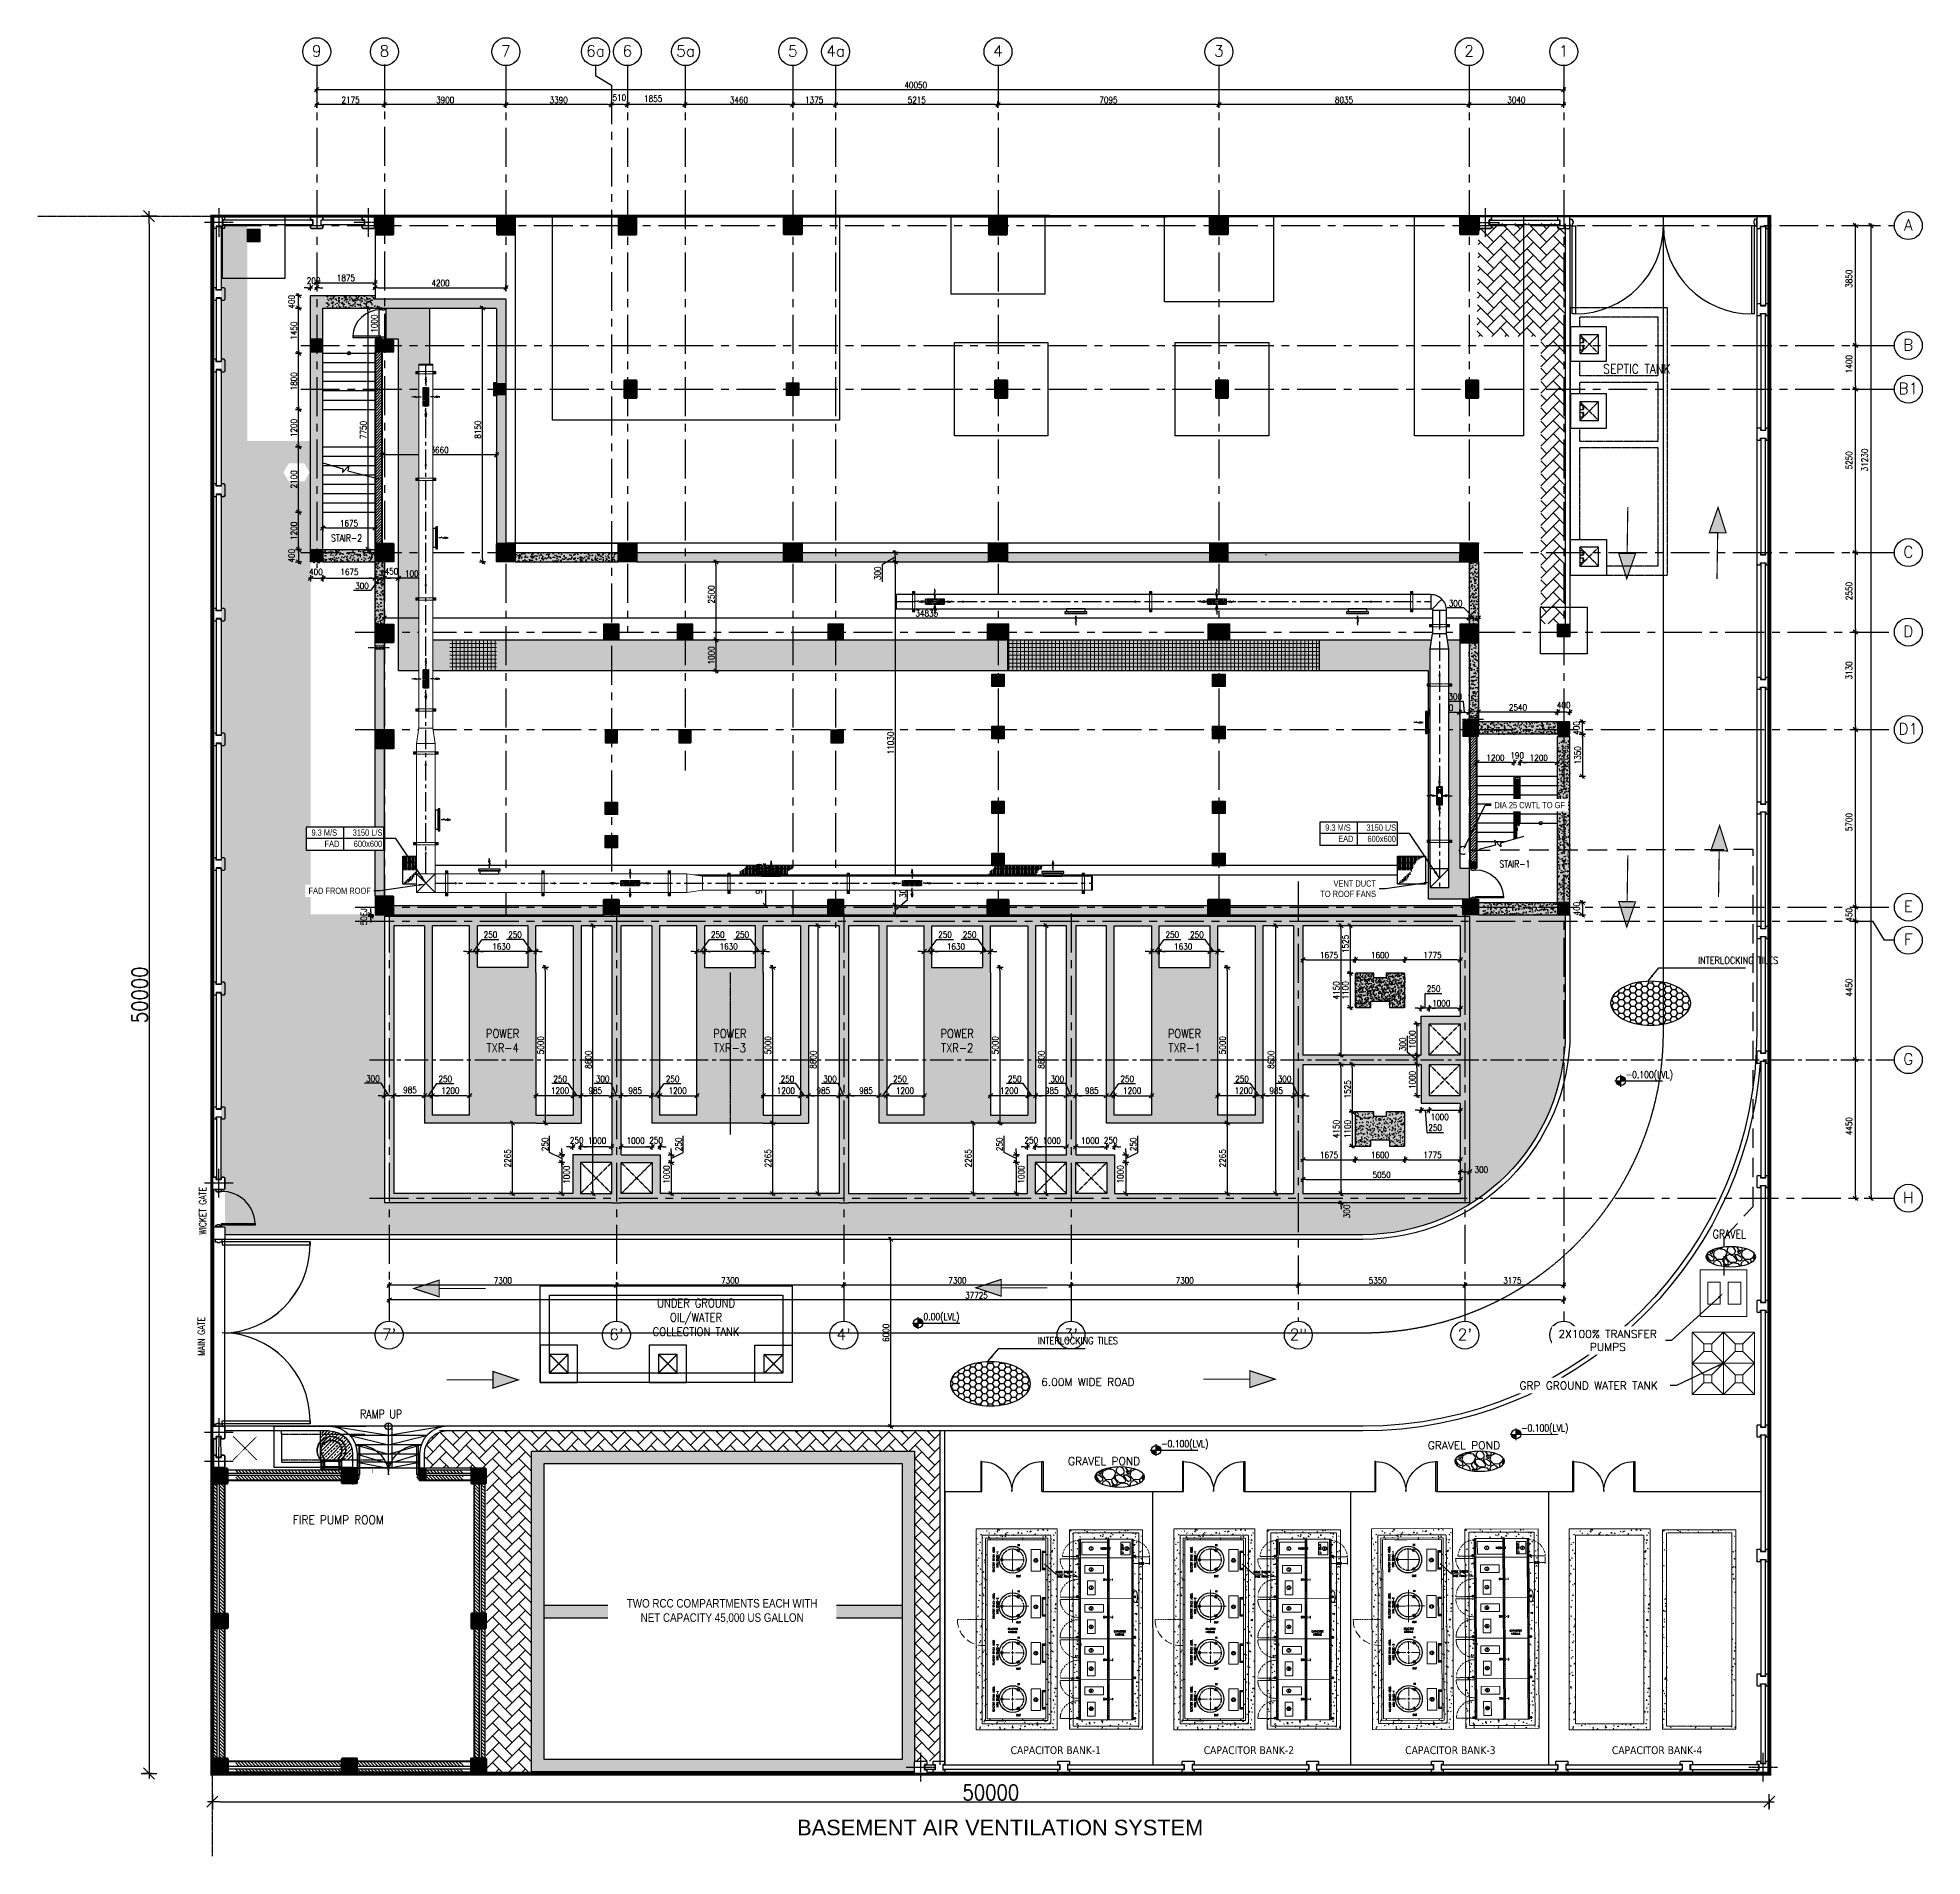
# Model space of a CAD drawing. Header units: metres. Extents: x 841183 to 1048542, y 259326 to 317714.
# Drawn here: x 841183 to 901711, y 259326 to 317714 of the extents above; entities that cross this region are included whole.
import ezdxf
from ezdxf import colors
from ezdxf.entities.mleader import LeaderData, LeaderLine
from ezdxf.enums import TextEntityAlignment as Align
from ezdxf.math import Vec2, Vec3

# ---------------------------------------------------------------- set-up
doc = ezdxf.new("R2010")
doc.units = ezdxf.units.M
doc.set_wipeout_variables(frame=1)
doc.header["$PDMODE"] = 34
for name, pattern in [('CENTER', [2, 1.25, -0.25, 0.25, -0.25]), ('CENTER2', [1.125, 0.75, -0.125, 0.125, -0.125]), ('DASHED', [0.75, 0.5, -0.25]), ('DASHED2', [0.375, 0.25, -0.125]), ('HIDDEN', [0.375, 0.25, -0.125]), ('HIDDEN2', [0.1875, 0.125, -0.0625]), ('PDF_IMPORT', [1, 0.8, -0.2]), ('VILLA AXIS$0$CENTER', [2, 1.25, -0.25, 0.25, -0.25])]:
    doc.linetypes.add(name, pattern=pattern)
for name, color, linetype, lineweight in [('0_ARROW', 20, 'Continuous', 0), ('0_FA DUCT', 130, 'Continuous', 0), ('BEAM', 3, 'Continuous', 18), ('G-STIFFENER-PLAN', 252, 'Continuous', 0), ('HANGER', 252, 'Continuous', 0), ('MAN HOLE', 2, 'Continuous', 5), ('POTABLE WATER TANK', 252, 'Continuous', 15)]:
    doc.layers.add(name, color=color, linetype=linetype, lineweight=lineweight)
for name, color, linetype in [('0_EXTRACT AIR DUCT', 236, 'Continuous'), ('2HID', 8, 'HIDDEN'), ('A-ARROW', 252, 'Continuous'), ('A-AXIS LINE', 253, 'Continuous'), ('A-COMPOUND WALL', 3, 'Continuous'), ('A-ELEV BAL', 252, 'Continuous'), ('A-FIXTURES', 252, 'Continuous'), ('A-HATCH-WALL', 8, 'Continuous'), ('A-LEVEL', 252, 'Continuous'), ('A-RAILING', 252, 'Continuous'), ('A-SECT-PATT', 9, 'Continuous'), ('A-STAIRS', 252, 'Continuous'), ('A-TEXT', 252, 'Continuous'), ('A-WALL', 4, 'Continuous'), ('A-WALL-1', 252, 'Continuous'), ('A-WALL-2', 252, 'Continuous'), ('DOMESTIC WATER', 160, 'Continuous'), ('F-PLOT LIMITS - Zoom', 1, 'Continuous'), ('G-COL', 252, 'Continuous'), ('G-CUT-LINE', 252, 'Continuous'), ('G-GRID', 252, 'CENTER'), ('G-LEADER', 252, 'Continuous'), ('G-LVL', 252, 'Continuous'), ('G-MISC', 1, 'Continuous'), ('G-OPENING', 252, 'Continuous'), ('G-RC-WALL', 252, 'Continuous'), ('G-STAIR', 3, 'Continuous'), ('G-TEXT', 252, 'Continuous'), ('INTEC -DOOR2', 252, 'Continuous'), ('INTEC -LVL', 2, 'Continuous'), ('INTEC -TEXT', 252, 'Continuous'), ('PAMCAD-PROJECTION', 7, 'Continuous'), ('PDF2_A-ANNO-DIMS', 8, 'Continuous'), ('PDF2_S-COLS', 7, 'Continuous'), ('PDF_Geometry', 7, 'Continuous'), ('PDF_Solid Fills', 7, 'Continuous'), ('PRE CAST WALL', 252, 'Continuous'), ('RETURN AIR DUCT', 160, 'HIDDEN'), ('REVISION-CLOUD', 9, 'Continuous'), ('Room Name', 7, 'Continuous'), ('S-FOUNDATION', 252, 'Continuous'), ('S-SECTIONS', 2, 'Continuous'), ('SLEEVE-DRAIN', 7, 'Continuous'), ('TAG', 7, 'Continuous'), ('TIP - BEAM-CONC', 6, 'Continuous'), ('TIP - DOOR2', 252, 'Continuous'), ('TIP - FENCE', 2, 'Continuous'), ('TIP - G - PAVEMENT', 9, 'Continuous'), ('TRAY SUPPORT', 7, 'Continuous'), ('TRENCH', 5, 'Continuous'), ('wall', 4, 'Continuous'), ('XREF - OEL ZMCPRY1$0$A-WALL-1', 111, 'Continuous')]:
    doc.layers.add(name, color=color, linetype=linetype)
for name, color, linetype, transparency in [('A-AXIS DIMENSION', 252, 'Continuous', 0.6), ('A-AXIS MARKER', 253, 'Continuous', 0.6), ('A-AXIS TEXT', 252, 'Continuous', 0.6), ('A-DOOR', 252, 'Continuous', 0.6), ('A-HATCH', 252, 'Continuous', 0.6), ('A-HATCH SOLID', 253, 'Continuous', 0.6), ('A-REFLECT DOWN', 252, 'Continuous', 0.6), ('CENTER LINE', 252, 'CENTER', 0.6), ('G-HATCH', 253, 'Continuous', 0.6), ('G-HATCH-COL-WALL', 253, 'Continuous', 0.6), ('G-PAVEMENT', 252, 'Continuous', 0.6)]:
    doc.layers.add(name, color=color, linetype=linetype, transparency=transparency)
for name, color, linetype, true_color in [('EAR', 1, 'Continuous', 0xff0000), ('FAR', 1, 'Continuous', 0xff0000), ('RAR', 1, 'Continuous', 0xff0000)]:
    doc.layers.add(name, color=color, linetype=linetype, true_color=true_color)
doc.styles.add('ARIAL', font='arial.ttf', dxfattribs={"height": 1})
doc.styles.add('ISOCP3', font='isocp3.shx')
doc.styles.add('romans', font='romans.shx', dxfattribs={"width": 0.85})
doc.styles.get("Standard").update_dxf_attribs({"font": 'ARIALN.TTF'})
doc.styles.add('TAHOMA', font='tahoma.ttf', dxfattribs={"height": 250})
doc.styles.add('VILLA AXIS$0$U SHAPE AXIS$0$AXES$0$COMP', font='complex')
doc.linetypes.add('FENCELINE2', pattern='A,0.25,-0.1,[132,ltypeshp.shx,S=0.1,R=0,X=-0.1,Y=0],-0.1,1', length=1.45)
doc.dimstyles.new('DIM-100', dxfattribs={"dimtxt": 200, "dimasz": 100, "dimexe": 50, "dimexo": 75, "dimgap": 50, "dimtad": 1, "dimdec": 0, "dimrnd": 5, "dimzin": 9, "dimdsep": 46, "dimtxsty": 'romans', "dimblk1": 'D-oblique', "dimblk2": 'D-oblique', "dimsah": 1, "dimcen": 100, "dimdle": 100, "dimclrd": 256, "dimclre": 256, "dimclrt": 131, "dimadec": 0, "dimazin": 0, "dimtfac": 1, "dimtdec": 0, "dimtofl": 0, "dimtmove": 2, "dimatfit": 3, "dimldrblk": 'OBLIQUE', "dimfxl": 100, "dimfxlon": 1, "dimtfillclr": 256, "dimtolj": 1, "dimtzin": 0, "dimarcsym": 0})
doc.dimstyles.new('LEADER-100', dxfattribs={"dimtxt": 225, "dimasz": 200, "dimexe": 100, "dimexo": 100, "dimgap": 50, "dimtad": 1, "dimdec": 0, "dimzin": 0, "dimdsep": 46, "dimtxsty": 'ISOCP3', "dimcen": 100, "dimdle": 100, "dimclrd": 256, "dimclre": 256, "dimclrt": 3, "dimadec": 0, "dimazin": 0, "dimtfac": 1, "dimtdec": 0, "dimtofl": 0, "dimtmove": 2, "dimatfit": 3, "dimfxl": 1, "dimtolj": 1, "dimtzin": 0, "dimarcsym": 0})
doc.dimstyles.get("Standard").update_dxf_attribs({"dimtxt": 200, "dimasz": 150, "dimexe": 150, "dimexo": 150, "dimgap": 100, "dimtad": 0, "dimtih": 1, "dimtoh": 1, "dimdec": 0, "dimzin": 0, "dimdsep": 46, "dimtxsty": 'Standard', "dimcen": 0.09, "dimadec": 0, "dimazin": 0, "dimtfac": 1, "dimtdec": 0, "dimtofl": 0, "dimtmove": 0, "dimatfit": 3, "dimfxl": 1, "dimtolj": 1, "dimtzin": 0, "dimarcsym": 0})
pattern_1 = [(50, (17342.06, 65345.1), (251.041064, -21.963247), [26.25, -288.75]), (355, (17342.06, 65345.1), (-48.56297, 263.26725), [21, -231]), (100.451444, (17362.98, 65343.27), (202.478096, 241.304), [22.30907, -245.39974]), (46.1842, (17342.06, 65415.1), (373.53447, -57.93175), [39.375, -433.125]), (96.635635, (17373.2, 65410.27), (327.13168, 340.94151), [33.46362, -368.09982]), (351.184164, (17342.06, 65415.1), (327.13168, 340.94151), [31.5, -346.5]), (21, (17377.06, 65397.6), (208.91747, -140.91661), [26.25, -288.75]), (326, (17377.06, 65397.6), (85.160366, 253.802516), [21, -231]), (71.451445, (17394.47, 65385.86), (294.07783, 112.885903), [22.30907, -245.39974]), (37.5, (17342.06, 65345.1), (4.255949, 116.512849), [0, -228.2, 0, -234.5, 0, -231.875]), (7.5, (17342.06, 65345.1), (92.074338, 138.0441), [0, -133.7, 0, -222.95, 0, -88.375]), (327.5, (17264.01, 65345.1), (186.837853, -7.894205), [0, -87.5, 0, -273, 0, -362.25]), (317.5, (17229, 65345.1), (204.11516, 35.036744), [0, -113.75, 0, -181.3, 0, -257.25])]
pattern_2 = [(230, (1120737.62, 446933.4), (-182.18467, 15.939086), [19.05, -209.55]), (175, (1120737.62, 446933.4), (35.24342, -191.05685), [15.24, -167.64058]), (280.451445, (1120722.44, 446934.72), (-146.94125, -175.11775), [16.19001, -178.09024]), (226.1842, (1120737.62, 446882.6), (-271.07904, 42.04233), [28.575, -314.325]), (276.63556, (1120715.03, 446886.1), (-237.40413, -247.42612), [24.28502, -267.1356]), (171.18415, (1120737.62, 446882.6), (-237.40413, -247.42612), [22.85997, -251.45973]), (201, (1120712.22, 446895.3), (-151.61439, 102.2652), [19.05, -209.55]), (146, (1120712.22, 446895.3), (-61.80203, -184.18797), [15.24, -167.64]), (251.451445, (1120699.58, 446903.82), (-213.41642, -81.92277), [16.19001, -178.08994]), (217.5, (1120737.62, 446933.396), (-3.088603, -84.555039), [0, -165.608, 0, -170.18, 0, -168.275]), (187.5, (1120737.62, 446933.4), (-66.819663, -100.180575), [0, -97.028, 0, -161.798, 0, -64.135]), (147.5, (1120794.26, 446933.396), (-135.590595, 5.728744), [0, -63.5, 0, -198.12, 0, -262.89]), (137.5, (1120819.66, 446933.4), (-148.12918, -25.42649), [0, -82.55, 0, -131.572, 0, -186.69])]
pattern_3 = [(90, (0, 2761.75), (-125, -2e-14), []), (180, (0, 2761.75), (1e-14, -125), [])]
pattern_4 = [(315, (-169616.05, -34244.86), (53.03301, 53.03301), [])]
pattern_5 = [(315, (-167396.76, -22843.1), (53.03301, 53.03301), [])]

# ---------------------------------------------------------------- blocks, each defined once
blk = doc.blocks.new('D-oblique')
for p, q in [((-1, 0), (0.65, 0)), ((-0.71, -0.71), (0.71, 0.71)), ((0, -1), (0, 1))]:
    blk.add_line(p, q)
blk = doc.blocks.new('*D406')
at = {"layer": 'A-AXIS DIMENSION', "lineweight": -2, "transparency": 16777216}
for p, q in [((852218, 284144), (851680, 284144)), ((852470, 283747), (852218, 284144)), ((852220, 283747), (852120, 283747)), ((852320, 283647), (852320, 283797)), ((852620, 283747), (852320, 283747)), ((852620, 283647), (852620, 283797)), ((852720, 283747), (852820, 283747))]:
    blk.add_line(p, q, dxfattribs=at)
at = {"layer": 'Defpoints', "color": 0, "transparency": 16777216}
for p in [(852320, 283747), (852320, 283356, 0), (852620, 283225, 0)]:
    blk.add_point(p, dxfattribs=at)
at = {"layer": 'A-AXIS DIMENSION', "lineweight": -2, "transparency": 16777216, "xscale": 100, "yscale": 100, "zscale": 100}
blk.add_blockref('D-oblique', (852320, 283747), dxfattribs=at)
at = {"layer": 'A-AXIS DIMENSION', "lineweight": -2, "transparency": 16777216, "xscale": 100, "yscale": 100, "zscale": 100, "rotation": 180}
blk.add_blockref('D-oblique', (852620, 283747), dxfattribs=at)
at = {"layer": 'A-AXIS DIMENSION', "transparency": 16777216, "insert": (851949, 284294), "char_height": 200, "attachment_point": 5, "style": 'romans'}
blk.add_mtext('\\A1;300', dxfattribs=at)
blk = doc.blocks.new('_OBLIQUE')
at = {"color": 0, "linetype": 'ByBlock'}
blk.add_line((-0.5, -0.5), (0.5, 0.5), dxfattribs=at)
blk = doc.blocks.new('VILLA AXIS$0$U SHAPE AXIS$0$AXES$0$AXIS-MARK')
at = {"layer": 'A-AXIS MARKER'}
blk.add_circle((0, 0.5), 0.5, dxfattribs=at)
at = {"layer": 'A-AXIS TEXT', "color": 8, "style": 'VILLA AXIS$0$U SHAPE AXIS$0$AXES$0$COMP'}
blk.add_attdef('1', text='', height=0.4, dxfattribs=at).set_placement((0, 0.5), align=Align.MIDDLE)
blk = doc.blocks.new('*D407')
at = {"layer": 'A-AXIS DIMENSION', "lineweight": -2, "transparency": 16777216}
for p, q in [((879119, 315468), (879119, 315617)), ((887055, 315567), (879219, 315567)), ((887155, 315467), (887155, 315617))]:
    blk.add_line(p, q, dxfattribs=at)
at = {"layer": 'Defpoints', "color": 0, "transparency": 16777216}
for p in [(879119, 315567), (879119, 315100, -45), (887155, 315136, -15)]:
    blk.add_point(p, dxfattribs=at)
at = {"layer": 'A-AXIS DIMENSION', "lineweight": -2, "transparency": 16777216, "xscale": 100, "yscale": 100, "zscale": 100, "rotation": 180}
blk.add_blockref('D-oblique', (879119, 315567), dxfattribs=at)
at = {"layer": 'A-AXIS DIMENSION', "lineweight": -2, "transparency": 16777216, "xscale": 100, "yscale": 100, "zscale": 100}
blk.add_blockref('D-oblique', (887155, 315567), dxfattribs=at)
at = {"layer": 'A-AXIS DIMENSION', "transparency": 16777216, "insert": (883137, 315717), "char_height": 200, "attachment_point": 5, "style": 'romans'}
blk.add_mtext('\\A1;8035', dxfattribs=at)
blk = doc.blocks.new('*D408')
at = {"layer": 'A-AXIS DIMENSION', "lineweight": -2, "transparency": 16777216}
for p, q in [((887155, 315467), (887155, 315617)), ((890095, 315567), (887255, 315567)), ((890195, 315467), (890195, 315617))]:
    blk.add_line(p, q, dxfattribs=at)
at = {"layer": 'Defpoints', "color": 0, "transparency": 16777216}
for p in [(887155, 315567), (887155, 315104, -15), (890195, 315133, 29)]:
    blk.add_point(p, dxfattribs=at)
at = {"layer": 'A-AXIS DIMENSION', "lineweight": -2, "transparency": 16777216, "xscale": 100, "yscale": 100, "zscale": 100, "rotation": 180}
blk.add_blockref('D-oblique', (887155, 315567), dxfattribs=at)
at = {"layer": 'A-AXIS DIMENSION', "lineweight": -2, "transparency": 16777216, "xscale": 100, "yscale": 100, "zscale": 100}
blk.add_blockref('D-oblique', (890195, 315567), dxfattribs=at)
at = {"layer": 'A-AXIS DIMENSION', "transparency": 16777216, "insert": (888675, 315717), "char_height": 200, "attachment_point": 5, "style": 'romans'}
blk.add_mtext('\\A1;3040', dxfattribs=at)
blk = doc.blocks.new('*D409')
at = {"layer": 'A-AXIS DIMENSION', "lineweight": -2, "transparency": 16777216}
for p, q in [((872025, 315474), (872025, 315617)), ((879019, 315567), (872125, 315567)), ((879119, 315467), (879119, 315617))]:
    blk.add_line(p, q, dxfattribs=at)
at = {"layer": 'Defpoints', "color": 0, "transparency": 16777216}
for p in [(872025, 315567), (872025, 314888, -232), (879119, 315136, -15)]:
    blk.add_point(p, dxfattribs=at)
at = {"layer": 'A-AXIS DIMENSION', "lineweight": -2, "transparency": 16777216, "xscale": 100, "yscale": 100, "zscale": 100, "rotation": 180}
blk.add_blockref('D-oblique', (872025, 315567), dxfattribs=at)
at = {"layer": 'A-AXIS DIMENSION', "lineweight": -2, "transparency": 16777216, "xscale": 100, "yscale": 100, "zscale": 100}
blk.add_blockref('D-oblique', (879119, 315567), dxfattribs=at)
at = {"layer": 'A-AXIS DIMENSION', "transparency": 16777216, "insert": (875572, 315717), "char_height": 200, "attachment_point": 5, "style": 'romans'}
blk.add_mtext('\\A1;7095', dxfattribs=at)
blk = doc.blocks.new('*D410')
at = {"layer": 'A-AXIS DIMENSION', "lineweight": -2, "transparency": 16777216}
for p, q in [((866810, 315467), (866810, 315617)), ((871925, 315567), (866910, 315567)), ((872025, 315467), (872025, 315617))]:
    blk.add_line(p, q, dxfattribs=at)
at = {"layer": 'Defpoints', "color": 0, "transparency": 16777216}
for p in [(866810, 315567), (866810, 314815, -48), (872025, 315136, -15)]:
    blk.add_point(p, dxfattribs=at)
at = {"layer": 'A-AXIS DIMENSION', "lineweight": -2, "transparency": 16777216, "xscale": 100, "yscale": 100, "zscale": 100, "rotation": 180}
blk.add_blockref('D-oblique', (866810, 315567), dxfattribs=at)
at = {"layer": 'A-AXIS DIMENSION', "lineweight": -2, "transparency": 16777216, "xscale": 100, "yscale": 100, "zscale": 100}
blk.add_blockref('D-oblique', (872025, 315567), dxfattribs=at)
at = {"layer": 'A-AXIS DIMENSION', "transparency": 16777216, "insert": (869418, 315717), "char_height": 200, "attachment_point": 5, "style": 'romans'}
blk.add_mtext('\\A1;5215', dxfattribs=at)
blk = doc.blocks.new('*D411')
at = {"layer": 'A-AXIS DIMENSION', "lineweight": -2, "transparency": 16777216}
for p, q in [((865433, 315467), (865433, 315617)), ((866710, 315567), (865533, 315567)), ((866810, 315467), (866810, 315617))]:
    blk.add_line(p, q, dxfattribs=at)
at = {"layer": 'Defpoints', "color": 0, "transparency": 16777216}
for p in [(865433, 315567), (865433, 314815, -55), (866810, 315136, -15)]:
    blk.add_point(p, dxfattribs=at)
at = {"layer": 'A-AXIS DIMENSION', "lineweight": -2, "transparency": 16777216, "xscale": 100, "yscale": 100, "zscale": 100, "rotation": 180}
blk.add_blockref('D-oblique', (865433, 315567), dxfattribs=at)
at = {"layer": 'A-AXIS DIMENSION', "lineweight": -2, "transparency": 16777216, "xscale": 100, "yscale": 100, "zscale": 100}
blk.add_blockref('D-oblique', (866810, 315567), dxfattribs=at)
at = {"layer": 'A-AXIS DIMENSION', "transparency": 16777216, "insert": (866122, 315717), "char_height": 200, "attachment_point": 5, "style": 'romans'}
blk.add_mtext('\\A1;1375', dxfattribs=at)
blk = doc.blocks.new('*D412')
at = {"layer": 'A-AXIS DIMENSION', "lineweight": -2, "transparency": 16777216}
for p, q in [((861975, 315468), (861975, 315617)), ((865333, 315567), (862075, 315567)), ((865433, 315467), (865433, 315617))]:
    blk.add_line(p, q, dxfattribs=at)
at = {"layer": 'Defpoints', "color": 0, "transparency": 16777216}
for p in [(861975, 315567), (865433, 315136, -15), (861975, 314330, -115)]:
    blk.add_point(p, dxfattribs=at)
at = {"layer": 'A-AXIS DIMENSION', "lineweight": -2, "transparency": 16777216, "xscale": 100, "yscale": 100, "zscale": 100, "rotation": 180}
blk.add_blockref('D-oblique', (861975, 315567), dxfattribs=at)
at = {"layer": 'A-AXIS DIMENSION', "lineweight": -2, "transparency": 16777216, "xscale": 100, "yscale": 100, "zscale": 100}
blk.add_blockref('D-oblique', (865433, 315567), dxfattribs=at)
at = {"layer": 'A-AXIS DIMENSION', "transparency": 16777216, "insert": (863704, 315717), "char_height": 200, "attachment_point": 5, "style": 'romans'}
blk.add_mtext('\\A1;3460', dxfattribs=at)
blk = doc.blocks.new('*D413')
at = {"layer": 'A-AXIS DIMENSION', "lineweight": -2, "transparency": 16777216}
for p, q in [((859610, 315467), (859610, 315617)), ((860021, 315567), (859710, 315567)), ((860121, 315467), (860121, 315617))]:
    blk.add_line(p, q, dxfattribs=at)
at = {"layer": 'Defpoints', "color": 0, "transparency": 16777216}
for p in [(859610, 315567), (859610, 315104, 1), (860121, 315120)]:
    blk.add_point(p, dxfattribs=at)
at = {"layer": 'A-AXIS DIMENSION', "lineweight": -2, "transparency": 16777216, "xscale": 100, "yscale": 100, "zscale": 100, "rotation": 180}
blk.add_blockref('D-oblique', (859610, 315567), dxfattribs=at)
at = {"layer": 'A-AXIS DIMENSION', "lineweight": -2, "transparency": 16777216, "xscale": 100, "yscale": 100, "zscale": 100}
blk.add_blockref('D-oblique', (860121, 315567), dxfattribs=at)
at = {"layer": 'A-AXIS DIMENSION', "transparency": 16777216, "insert": (859866, 315792), "char_height": 200, "attachment_point": 5, "style": 'romans'}
blk.add_mtext('\\A1;510', dxfattribs=at)
blk = doc.blocks.new('*D414')
at = {"layer": 'A-AXIS DIMENSION', "lineweight": -2, "transparency": 16777216}
for p, q in [((860121, 315467), (860121, 315617)), ((861875, 315567), (860221, 315567)), ((861975, 315468), (861975, 315617))]:
    blk.add_line(p, q, dxfattribs=at)
at = {"layer": 'Defpoints', "color": 0, "transparency": 16777216}
for p in [(860121, 315567), (860121, 315104, -32), (861975, 315120, -50)]:
    blk.add_point(p, dxfattribs=at)
at = {"layer": 'A-AXIS DIMENSION', "lineweight": -2, "transparency": 16777216, "xscale": 100, "yscale": 100, "zscale": 100, "rotation": 180}
blk.add_blockref('D-oblique', (860121, 315567), dxfattribs=at)
at = {"layer": 'A-AXIS DIMENSION', "lineweight": -2, "transparency": 16777216, "xscale": 100, "yscale": 100, "zscale": 100}
blk.add_blockref('D-oblique', (861975, 315567), dxfattribs=at)
at = {"layer": 'A-AXIS DIMENSION', "transparency": 16777216, "insert": (860952, 315758), "char_height": 200, "attachment_point": 5, "style": 'romans'}
blk.add_mtext('\\A1;1855', dxfattribs=at)
blk = doc.blocks.new('*D415')
at = {"layer": 'A-AXIS DIMENSION', "lineweight": -2, "transparency": 16777216}
for p, q in [((856220, 315467), (856220, 315617)), ((859510, 315567), (856320, 315567)), ((859610, 315467), (859610, 315617))]:
    blk.add_line(p, q, dxfattribs=at)
at = {"layer": 'Defpoints', "color": 0, "transparency": 16777216}
for p in [(856220, 315567), (856220, 315020, 5), (859610, 315120)]:
    blk.add_point(p, dxfattribs=at)
at = {"layer": 'A-AXIS DIMENSION', "lineweight": -2, "transparency": 16777216, "xscale": 100, "yscale": 100, "zscale": 100, "rotation": 180}
blk.add_blockref('D-oblique', (856220, 315567), dxfattribs=at)
at = {"layer": 'A-AXIS DIMENSION', "lineweight": -2, "transparency": 16777216, "xscale": 100, "yscale": 100, "zscale": 100}
blk.add_blockref('D-oblique', (859610, 315567), dxfattribs=at)
at = {"layer": 'A-AXIS DIMENSION', "transparency": 16777216, "insert": (857915, 315717), "char_height": 200, "attachment_point": 5, "style": 'romans'}
blk.add_mtext('\\A1;3390', dxfattribs=at)
blk = doc.blocks.new('*D416')
at = {"layer": 'A-AXIS DIMENSION', "lineweight": -2, "transparency": 16777216}
for p, q in [((852320, 315467), (852320, 315617)), ((856120, 315567), (852420, 315567)), ((856220, 315467), (856220, 315617))]:
    blk.add_line(p, q, dxfattribs=at)
at = {"layer": 'Defpoints', "color": 0, "transparency": 16777216}
for p in [(852320, 315567), (852320, 315004, 6), (856220, 315120)]:
    blk.add_point(p, dxfattribs=at)
at = {"layer": 'A-AXIS DIMENSION', "lineweight": -2, "transparency": 16777216, "xscale": 100, "yscale": 100, "zscale": 100, "rotation": 180}
blk.add_blockref('D-oblique', (852320, 315567), dxfattribs=at)
at = {"layer": 'A-AXIS DIMENSION', "lineweight": -2, "transparency": 16777216, "xscale": 100, "yscale": 100, "zscale": 100}
blk.add_blockref('D-oblique', (856220, 315567), dxfattribs=at)
at = {"layer": 'A-AXIS DIMENSION', "transparency": 16777216, "insert": (854270, 315717), "char_height": 200, "attachment_point": 5, "style": 'romans'}
blk.add_mtext('\\A1;3900', dxfattribs=at)
blk = doc.blocks.new('*D417')
at = {"layer": 'A-AXIS DIMENSION', "lineweight": -2, "transparency": 16777216}
for p, q in [((850145, 315467), (850145, 315617)), ((852220, 315567), (850245, 315567)), ((852320, 315467), (852320, 315617))]:
    blk.add_line(p, q, dxfattribs=at)
at = {"layer": 'Defpoints', "color": 0, "transparency": 16777216}
for p in [(850145, 315567), (850145, 315003, 9), (852320, 315120)]:
    blk.add_point(p, dxfattribs=at)
at = {"layer": 'A-AXIS DIMENSION', "lineweight": -2, "transparency": 16777216, "xscale": 100, "yscale": 100, "zscale": 100, "rotation": 180}
blk.add_blockref('D-oblique', (850145, 315567), dxfattribs=at)
at = {"layer": 'A-AXIS DIMENSION', "lineweight": -2, "transparency": 16777216, "xscale": 100, "yscale": 100, "zscale": 100}
blk.add_blockref('D-oblique', (852320, 315567), dxfattribs=at)
at = {"layer": 'A-AXIS DIMENSION', "transparency": 16777216, "insert": (851232, 315717), "char_height": 200, "attachment_point": 5, "style": 'romans'}
blk.add_mtext('\\A1;2175', dxfattribs=at)
blk = doc.blocks.new('*D418')
at = {"layer": 'A-AXIS DIMENSION', "lineweight": -2, "transparency": 16777216}
for p, q in [((899464, 311684), (899614, 311684)), ((899564, 307934), (899564, 311584)), ((899464, 307834), (899614, 307834))]:
    blk.add_line(p, q, dxfattribs=at)
at = {"layer": 'Defpoints', "color": 0, "transparency": 16777216}
for p in [(890755, 311684, -68), (899564, 311684), (890755, 307834, -119)]:
    blk.add_point(p, dxfattribs=at)
at = {"layer": 'A-AXIS DIMENSION', "lineweight": -2, "transparency": 16777216, "xscale": 100, "yscale": 100, "zscale": 100}
for p, rotation in [((899564, 311684), 90), ((899564, 307834), 270)]:
    blk.add_blockref('D-oblique', p, dxfattribs=dict(at, rotation=rotation))
at = {"layer": 'A-AXIS DIMENSION', "transparency": 16777216, "insert": (899358, 309975), "char_height": 200, "attachment_point": 5, "rotation": 90, "style": 'romans'}
blk.add_mtext('\\A1;3850', dxfattribs=at)
blk = doc.blocks.new('*D419')
at = {"layer": 'A-AXIS DIMENSION', "lineweight": -2, "transparency": 16777216}
for p, q in [((899964, 311684), (900114, 311684)), ((900064, 280552), (900064, 311584)), ((899965, 280452), (900114, 280452))]:
    blk.add_line(p, q, dxfattribs=at)
at = {"layer": 'Defpoints', "color": 0, "transparency": 16777216}
for p in [(899169, 311684, -68), (900064, 311684), (899169, 280452, -139)]:
    blk.add_point(p, dxfattribs=at)
at = {"layer": 'A-AXIS DIMENSION', "lineweight": -2, "transparency": 16777216, "xscale": 100, "yscale": 100, "zscale": 100}
for p, rotation in [((900064, 311684), 90), ((900064, 280452), 270)]:
    blk.add_blockref('D-oblique', p, dxfattribs=dict(at, rotation=rotation))
at = {"layer": 'A-AXIS DIMENSION', "transparency": 16777216, "insert": (899858, 304156), "char_height": 200, "attachment_point": 5, "rotation": 90, "style": 'romans'}
blk.add_mtext('\\A1;31230', dxfattribs=at)
blk = doc.blocks.new('*D420')
at = {"layer": 'A-AXIS DIMENSION', "lineweight": -2, "transparency": 16777216}
for p, q in [((899464, 307834), (899614, 307834)), ((899564, 306532), (899564, 307734)), ((899464, 306432), (899614, 306432))]:
    blk.add_line(p, q, dxfattribs=at)
at = {"layer": 'Defpoints', "color": 0, "transparency": 16777216}
for p in [(890755, 307834, -6), (899564, 307834), (890755, 306432, -6)]:
    blk.add_point(p, dxfattribs=at)
at = {"layer": 'A-AXIS DIMENSION', "lineweight": -2, "transparency": 16777216, "xscale": 100, "yscale": 100, "zscale": 100}
for p, rotation in [((899564, 307834), 90), ((899564, 306432), 270)]:
    blk.add_blockref('D-oblique', p, dxfattribs=dict(at, rotation=rotation))
at = {"layer": 'A-AXIS DIMENSION', "transparency": 16777216, "insert": (899358, 307233), "char_height": 200, "attachment_point": 5, "rotation": 90, "style": 'romans'}
blk.add_mtext('\\A1;1400', dxfattribs=at)
blk = doc.blocks.new('*D421')
at = {"layer": 'A-AXIS DIMENSION', "lineweight": -2, "transparency": 16777216}
for p, q in [((899464, 306432), (899614, 306432)), ((899564, 301282), (899564, 306332)), ((899464, 301182), (899614, 301182))]:
    blk.add_line(p, q, dxfattribs=at)
at = {"layer": 'Defpoints', "color": 0, "transparency": 16777216}
for p in [(890755, 306432, -68), (899564, 306432), (890755, 301182, 21)]:
    blk.add_point(p, dxfattribs=at)
at = {"layer": 'A-AXIS DIMENSION', "lineweight": -2, "transparency": 16777216, "xscale": 100, "yscale": 100, "zscale": 100}
for p, rotation in [((899564, 306432), 90), ((899564, 301182), 270)]:
    blk.add_blockref('D-oblique', p, dxfattribs=dict(at, rotation=rotation))
at = {"layer": 'A-AXIS DIMENSION', "transparency": 16777216, "insert": (899358, 304146), "char_height": 200, "attachment_point": 5, "rotation": 90, "style": 'romans'}
blk.add_mtext('\\A1;5250', dxfattribs=at)
blk = doc.blocks.new('*D422')
at = {"layer": 'A-AXIS DIMENSION', "lineweight": -2, "transparency": 16777216}
for p, q in [((899464, 301182), (899614, 301182)), ((899564, 298732), (899564, 301082)), ((899464, 298632), (899614, 298632))]:
    blk.add_line(p, q, dxfattribs=at)
at = {"layer": 'Defpoints', "color": 0, "transparency": 16777216}
for p in [(890755, 301182, -68), (899564, 301182), (890755, 298632, -32)]:
    blk.add_point(p, dxfattribs=at)
at = {"layer": 'A-AXIS DIMENSION', "lineweight": -2, "transparency": 16777216, "xscale": 100, "yscale": 100, "zscale": 100}
for p, rotation in [((899564, 301182), 90), ((899564, 298632), 270)]:
    blk.add_blockref('D-oblique', p, dxfattribs=dict(at, rotation=rotation))
at = {"layer": 'A-AXIS DIMENSION', "transparency": 16777216, "insert": (899358, 299948), "char_height": 200, "attachment_point": 5, "rotation": 90, "style": 'romans'}
blk.add_mtext('\\A1;2550', dxfattribs=at)
blk = doc.blocks.new('*D423')
at = {"layer": 'A-AXIS DIMENSION', "lineweight": -2, "transparency": 16777216}
for p, q in [((899464, 298632), (899614, 298632)), ((899564, 295602), (899564, 298532)), ((899464, 295502), (899614, 295502))]:
    blk.add_line(p, q, dxfattribs=at)
at = {"layer": 'Defpoints', "color": 0, "transparency": 16777216}
for p in [(890755, 298632, -68), (899564, 298632), (890755, 295502, 62)]:
    blk.add_point(p, dxfattribs=at)
at = {"layer": 'A-AXIS DIMENSION', "lineweight": -2, "transparency": 16777216, "xscale": 100, "yscale": 100, "zscale": 100}
for p, rotation in [((899564, 298632), 90), ((899564, 295502), 270)]:
    blk.add_blockref('D-oblique', p, dxfattribs=dict(at, rotation=rotation))
at = {"layer": 'A-AXIS DIMENSION', "transparency": 16777216, "insert": (899358, 297398), "char_height": 200, "attachment_point": 5, "rotation": 90, "style": 'romans'}
blk.add_mtext('\\A1;3130', dxfattribs=at)
blk = doc.blocks.new('*D424')
at = {"layer": 'A-AXIS DIMENSION', "lineweight": -2, "transparency": 16777216}
for p, q in [((899464, 295502), (899614, 295502)), ((899564, 289902), (899564, 295402)), ((899464, 289802), (899614, 289802))]:
    blk.add_line(p, q, dxfattribs=at)
at = {"layer": 'Defpoints', "color": 0, "transparency": 16777216}
for p in [(890755, 295502, -6), (899564, 295502), (890755, 289802, -74)]:
    blk.add_point(p, dxfattribs=at)
at = {"layer": 'A-AXIS DIMENSION', "lineweight": -2, "transparency": 16777216, "xscale": 100, "yscale": 100, "zscale": 100}
for p, rotation in [((899564, 295502), 90), ((899564, 289802), 270)]:
    blk.add_blockref('D-oblique', p, dxfattribs=dict(at, rotation=rotation))
at = {"layer": 'A-AXIS DIMENSION', "transparency": 16777216, "insert": (899358, 292530), "char_height": 200, "attachment_point": 5, "rotation": 90, "style": 'romans'}
blk.add_mtext('\\A1;5700', dxfattribs=at)
blk = doc.blocks.new('*D425')
at = {"layer": 'A-AXIS DIMENSION', "lineweight": -2, "transparency": 16777216}
for p, q in [((850145, 315943), (850145, 316092)), ((890095, 316042), (850245, 316042)), ((890195, 315943), (890195, 316092))]:
    blk.add_line(p, q, dxfattribs=at)
at = {"layer": 'Defpoints', "color": 0, "transparency": 16777216}
for p in [(850145, 316042), (890195, 315613, 33), (850145, 315290, -54)]:
    blk.add_point(p, dxfattribs=at)
at = {"layer": 'A-AXIS DIMENSION', "lineweight": -2, "transparency": 16777216, "xscale": 100, "yscale": 100, "zscale": 100, "rotation": 180}
blk.add_blockref('D-oblique', (850145, 316042), dxfattribs=at)
at = {"layer": 'A-AXIS DIMENSION', "lineweight": -2, "transparency": 16777216, "xscale": 100, "yscale": 100, "zscale": 100}
blk.add_blockref('D-oblique', (890195, 316042), dxfattribs=at)
at = {"layer": 'A-AXIS DIMENSION', "transparency": 16777216, "insert": (869384, 316192), "char_height": 200, "attachment_point": 5, "style": 'romans'}
blk.add_mtext('\\A1;40050', dxfattribs=at)
blk = doc.blocks.new('*D334')
at = {"layer": 'A-AXIS DIMENSION', "lineweight": -2, "transparency": 16777216}
for p, q in [((899464, 289802), (899614, 289802)), ((899464, 289352), (899614, 289352)), ((899564, 289452), (899564, 289702))]:
    blk.add_line(p, q, dxfattribs=at)
at = {"layer": 'Defpoints', "color": 0, "transparency": 16777216}
for p in [(890755, 289802, -68), (890755, 289352, -4), (899564, 289802)]:
    blk.add_point(p, dxfattribs=at)
at = {"layer": 'A-AXIS DIMENSION', "lineweight": -2, "transparency": 16777216, "xscale": 100, "yscale": 100, "zscale": 100}
for p, rotation in [((899564, 289802), 90), ((899564, 289352), 270)]:
    blk.add_blockref('D-oblique', p, dxfattribs=dict(at, rotation=rotation))
at = {"layer": 'A-AXIS DIMENSION', "transparency": 16777216, "insert": (899358, 289552), "char_height": 200, "attachment_point": 5, "rotation": 90, "style": 'romans'}
blk.add_mtext('\\A1;450', dxfattribs=at)
blk = doc.blocks.new('*D335')
at = {"layer": 'A-AXIS DIMENSION', "lineweight": -2, "transparency": 16777216}
for p, q in [((899464, 289352), (899614, 289352)), ((899564, 285002), (899564, 289252)), ((899464, 284902), (899614, 284902))]:
    blk.add_line(p, q, dxfattribs=at)
at = {"layer": 'Defpoints', "color": 0, "transparency": 16777216}
for p in [(890755, 289352, -68), (899564, 289352), (890755, 284902, -6)]:
    blk.add_point(p, dxfattribs=at)
at = {"layer": 'A-AXIS DIMENSION', "lineweight": -2, "transparency": 16777216, "xscale": 100, "yscale": 100, "zscale": 100}
for p, rotation in [((899564, 289352), 90), ((899564, 284902), 270)]:
    blk.add_blockref('D-oblique', p, dxfattribs=dict(at, rotation=rotation))
at = {"layer": 'A-AXIS DIMENSION', "transparency": 16777216, "insert": (899358, 287217), "char_height": 200, "attachment_point": 5, "rotation": 90, "style": 'romans'}
blk.add_mtext('\\A1;4450', dxfattribs=at)
blk = doc.blocks.new('*D336')
at = {"layer": 'A-AXIS DIMENSION', "lineweight": -2, "transparency": 16777216}
for p, q in [((899464, 284902), (899614, 284902)), ((899564, 280552), (899564, 284802)), ((899464, 280452), (899614, 280452))]:
    blk.add_line(p, q, dxfattribs=at)
at = {"layer": 'Defpoints', "color": 0, "transparency": 16777216}
for p in [(890755, 284902, -68), (899564, 284902), (890755, 280452, -6)]:
    blk.add_point(p, dxfattribs=at)
at = {"layer": 'A-AXIS DIMENSION', "lineweight": -2, "transparency": 16777216, "xscale": 100, "yscale": 100, "zscale": 100}
for p, rotation in [((899564, 284902), 90), ((899564, 280452), 270)]:
    blk.add_blockref('D-oblique', p, dxfattribs=dict(at, rotation=rotation))
at = {"layer": 'A-AXIS DIMENSION', "transparency": 16777216, "insert": (899358, 282767), "char_height": 200, "attachment_point": 5, "rotation": 90, "style": 'romans'}
blk.add_mtext('\\A1;4450', dxfattribs=at)
blk = doc.blocks.new('*D337')
at = {"layer": 'A-AXIS DIMENSION', "lineweight": -2, "transparency": 16777216}
for p, q in [((852620, 283647), (852620, 283797)), ((853505, 283747), (852720, 283747)), ((853605, 283647), (853605, 283797))]:
    blk.add_line(p, q, dxfattribs=at)
at = {"layer": 'Defpoints', "color": 0, "transparency": 16777216}
for p in [(852620, 283747), (852620, 283356, 0), (853605, 283225, 0)]:
    blk.add_point(p, dxfattribs=at)
at = {"layer": 'A-AXIS DIMENSION', "lineweight": -2, "transparency": 16777216, "xscale": 100, "yscale": 100, "zscale": 100, "rotation": 180}
blk.add_blockref('D-oblique', (852620, 283747), dxfattribs=at)
at = {"layer": 'A-AXIS DIMENSION', "lineweight": -2, "transparency": 16777216, "xscale": 100, "yscale": 100, "zscale": 100}
blk.add_blockref('D-oblique', (853605, 283747), dxfattribs=at)
at = {"layer": 'A-AXIS DIMENSION', "transparency": 16777216, "insert": (853140, 283930), "char_height": 200, "attachment_point": 5, "style": 'romans'}
blk.add_mtext('\\A1;985', dxfattribs=at)
blk = doc.blocks.new('*D338')
at = {"layer": 'A-AXIS DIMENSION', "lineweight": -2, "transparency": 16777216}
for p, q in [((853730, 283747), (854007, 284135)), ((854007, 284135), (854544, 284135)), ((853505, 283747), (853405, 283747)), ((853605, 283647), (853605, 283797)), ((853605, 283747), (853855, 283747)), ((853855, 283647), (853855, 283797)), ((853955, 283747), (854055, 283747))]:
    blk.add_line(p, q, dxfattribs=at)
at = {"layer": 'Defpoints', "color": 0, "transparency": 16777216}
for p in [(853855, 283747), (853855, 283356, 0), (853605, 283225, 0)]:
    blk.add_point(p, dxfattribs=at)
at = {"layer": 'A-AXIS DIMENSION', "lineweight": -2, "transparency": 16777216, "xscale": 100, "yscale": 100, "zscale": 100}
blk.add_blockref('D-oblique', (853605, 283747), dxfattribs=at)
at = {"layer": 'A-AXIS DIMENSION', "lineweight": -2, "transparency": 16777216, "xscale": 100, "yscale": 100, "zscale": 100, "rotation": 180}
blk.add_blockref('D-oblique', (853855, 283747), dxfattribs=at)
at = {"layer": 'A-AXIS DIMENSION', "transparency": 16777216, "insert": (854275, 284285), "char_height": 200, "attachment_point": 5, "style": 'romans'}
blk.add_mtext('\\A1;250', dxfattribs=at)
blk = doc.blocks.new('*D339')
at = {"layer": 'A-AXIS DIMENSION', "lineweight": -2, "transparency": 16777216}
for p, q in [((853855, 283647), (853855, 283797)), ((854955, 283747), (853955, 283747)), ((855055, 283647), (855055, 283797))]:
    blk.add_line(p, q, dxfattribs=at)
at = {"layer": 'Defpoints', "color": 0, "transparency": 16777216}
for p in [(853855, 283747), (853855, 283356, 0), (855055, 283225, 0)]:
    blk.add_point(p, dxfattribs=at)
at = {"layer": 'A-AXIS DIMENSION', "lineweight": -2, "transparency": 16777216, "xscale": 100, "yscale": 100, "zscale": 100, "rotation": 180}
blk.add_blockref('D-oblique', (853855, 283747), dxfattribs=at)
at = {"layer": 'A-AXIS DIMENSION', "lineweight": -2, "transparency": 16777216, "xscale": 100, "yscale": 100, "zscale": 100}
blk.add_blockref('D-oblique', (855055, 283747), dxfattribs=at)
at = {"layer": 'A-AXIS DIMENSION', "transparency": 16777216, "insert": (854437, 283911), "char_height": 200, "attachment_point": 5, "style": 'romans'}
blk.add_mtext('\\A1;1200', dxfattribs=at)
blk = doc.blocks.new('*D340')
at = {"layer": 'A-AXIS DIMENSION', "lineweight": -2, "transparency": 16777216}
for p, q in [((857185, 283647), (857185, 283797)), ((858285, 283747), (857285, 283747)), ((858385, 283647), (858385, 283797))]:
    blk.add_line(p, q, dxfattribs=at)
at = {"layer": 'Defpoints', "color": 0, "transparency": 16777216}
for p in [(857185, 283747), (857185, 283356, 0), (858385, 283225, 0)]:
    blk.add_point(p, dxfattribs=at)
at = {"layer": 'A-AXIS DIMENSION', "lineweight": -2, "transparency": 16777216, "xscale": 100, "yscale": 100, "zscale": 100, "rotation": 180}
blk.add_blockref('D-oblique', (857185, 283747), dxfattribs=at)
at = {"layer": 'A-AXIS DIMENSION', "lineweight": -2, "transparency": 16777216, "xscale": 100, "yscale": 100, "zscale": 100}
blk.add_blockref('D-oblique', (858385, 283747), dxfattribs=at)
at = {"layer": 'A-AXIS DIMENSION', "transparency": 16777216, "insert": (857959, 283907), "char_height": 200, "attachment_point": 5, "style": 'romans'}
blk.add_mtext('\\A1;1200', dxfattribs=at)
blk = doc.blocks.new('*D341')
at = {"layer": 'A-AXIS DIMENSION', "lineweight": -2, "transparency": 16777216}
for p, q in [((858233, 284135), (857695, 284135)), ((858510, 283747), (858233, 284135)), ((858285, 283747), (858185, 283747)), ((858385, 283647), (858385, 283797)), ((858635, 283747), (858385, 283747)), ((858635, 283647), (858635, 283797)), ((858735, 283747), (858835, 283747))]:
    blk.add_line(p, q, dxfattribs=at)
at = {"layer": 'Defpoints', "color": 0, "transparency": 16777216}
for p in [(858385, 283747), (858385, 283356, 0), (858635, 283225, 0)]:
    blk.add_point(p, dxfattribs=at)
at = {"layer": 'A-AXIS DIMENSION', "lineweight": -2, "transparency": 16777216, "xscale": 100, "yscale": 100, "zscale": 100}
blk.add_blockref('D-oblique', (858385, 283747), dxfattribs=at)
at = {"layer": 'A-AXIS DIMENSION', "lineweight": -2, "transparency": 16777216, "xscale": 100, "yscale": 100, "zscale": 100, "rotation": 180}
blk.add_blockref('D-oblique', (858635, 283747), dxfattribs=at)
at = {"layer": 'A-AXIS DIMENSION', "transparency": 16777216, "insert": (857964, 284285), "char_height": 200, "attachment_point": 5, "style": 'romans'}
blk.add_mtext('\\A1;250', dxfattribs=at)
blk = doc.blocks.new('*D342')
at = {"layer": 'A-AXIS DIMENSION', "lineweight": -2, "transparency": 16777216}
for p, q in [((858635, 283647), (858635, 283797)), ((859520, 283747), (858735, 283747)), ((859620, 283647), (859620, 283797))]:
    blk.add_line(p, q, dxfattribs=at)
at = {"layer": 'Defpoints', "color": 0, "transparency": 16777216}
for p in [(858635, 283747), (858635, 283356, 0), (859620, 283225, 0)]:
    blk.add_point(p, dxfattribs=at)
at = {"layer": 'A-AXIS DIMENSION', "lineweight": -2, "transparency": 16777216, "xscale": 100, "yscale": 100, "zscale": 100, "rotation": 180}
blk.add_blockref('D-oblique', (858635, 283747), dxfattribs=at)
at = {"layer": 'A-AXIS DIMENSION', "lineweight": -2, "transparency": 16777216, "xscale": 100, "yscale": 100, "zscale": 100}
blk.add_blockref('D-oblique', (859620, 283747), dxfattribs=at)
at = {"layer": 'A-AXIS DIMENSION', "transparency": 16777216, "insert": (859092, 283907), "char_height": 200, "attachment_point": 5, "style": 'romans'}
blk.add_mtext('\\A1;985', dxfattribs=at)
blk = doc.blocks.new('*D343')
at = {"layer": 'A-AXIS DIMENSION', "lineweight": -2, "transparency": 16777216}
for p, q in [((859596, 284135), (859059, 284135)), ((859770, 283747), (859596, 284135)), ((859520, 283747), (859420, 283747)), ((859620, 283647), (859620, 283797)), ((859920, 283747), (859620, 283747)), ((859920, 283647), (859920, 283797)), ((860020, 283747), (860120, 283747))]:
    blk.add_line(p, q, dxfattribs=at)
at = {"layer": 'Defpoints', "color": 0, "transparency": 16777216}
for p in [(859620, 283747), (859620, 283356, 0), (859920, 283225, 0)]:
    blk.add_point(p, dxfattribs=at)
at = {"layer": 'A-AXIS DIMENSION', "lineweight": -2, "transparency": 16777216, "xscale": 100, "yscale": 100, "zscale": 100}
blk.add_blockref('D-oblique', (859620, 283747), dxfattribs=at)
at = {"layer": 'A-AXIS DIMENSION', "lineweight": -2, "transparency": 16777216, "xscale": 100, "yscale": 100, "zscale": 100, "rotation": 180}
blk.add_blockref('D-oblique', (859920, 283747), dxfattribs=at)
at = {"layer": 'A-AXIS DIMENSION', "transparency": 16777216, "insert": (859328, 284285), "char_height": 200, "attachment_point": 5, "style": 'romans'}
blk.add_mtext('\\A1;300', dxfattribs=at)
blk = doc.blocks.new('*D344')
at = {"layer": 'A-AXIS DIMENSION', "lineweight": -2, "transparency": 16777216}
for p, q in [((859920, 283647), (859920, 283797)), ((860805, 283747), (860020, 283747)), ((860905, 283647), (860905, 283797))]:
    blk.add_line(p, q, dxfattribs=at)
at = {"layer": 'Defpoints', "color": 0, "transparency": 16777216}
for p in [(859920, 283747), (859920, 283356, 0), (860905, 283225, 0)]:
    blk.add_point(p, dxfattribs=at)
at = {"layer": 'A-AXIS DIMENSION', "lineweight": -2, "transparency": 16777216, "xscale": 100, "yscale": 100, "zscale": 100, "rotation": 180}
blk.add_blockref('D-oblique', (859920, 283747), dxfattribs=at)
at = {"layer": 'A-AXIS DIMENSION', "lineweight": -2, "transparency": 16777216, "xscale": 100, "yscale": 100, "zscale": 100}
blk.add_blockref('D-oblique', (860905, 283747), dxfattribs=at)
at = {"layer": 'A-AXIS DIMENSION', "transparency": 16777216, "insert": (860373, 283907), "char_height": 200, "attachment_point": 5, "style": 'romans'}
blk.add_mtext('\\A1;985', dxfattribs=at)
blk = doc.blocks.new('*D345')
at = {"layer": 'A-AXIS DIMENSION', "lineweight": -2, "transparency": 16777216}
for p, q in [((861155, 283647), (861155, 283797)), ((861255, 283747), (862255, 283747)), ((862355, 283647), (862355, 283797))]:
    blk.add_line(p, q, dxfattribs=at)
at = {"layer": 'Defpoints', "color": 0, "transparency": 16777216}
for p in [(862355, 283747), (862355, 283356, 0), (861155, 283225, 0)]:
    blk.add_point(p, dxfattribs=at)
at = {"layer": 'A-AXIS DIMENSION', "lineweight": -2, "transparency": 16777216, "xscale": 100, "yscale": 100, "zscale": 100, "rotation": 180}
blk.add_blockref('D-oblique', (861155, 283747), dxfattribs=at)
at = {"layer": 'A-AXIS DIMENSION', "lineweight": -2, "transparency": 16777216, "xscale": 100, "yscale": 100, "zscale": 100}
blk.add_blockref('D-oblique', (862355, 283747), dxfattribs=at)
at = {"layer": 'A-AXIS DIMENSION', "transparency": 16777216, "insert": (861736, 283907), "char_height": 200, "attachment_point": 5, "style": 'romans'}
blk.add_mtext('\\A1;1200', dxfattribs=at)
blk = doc.blocks.new('*D346')
at = {"layer": 'A-AXIS DIMENSION', "lineweight": -2, "transparency": 16777216}
for p, q in [((861030, 283747), (861307, 284135)), ((861307, 284135), (861844, 284135)), ((860805, 283747), (860705, 283747)), ((860905, 283647), (860905, 283797)), ((860905, 283747), (861155, 283747)), ((861155, 283647), (861155, 283797)), ((861255, 283747), (861355, 283747))]:
    blk.add_line(p, q, dxfattribs=at)
at = {"layer": 'Defpoints', "color": 0, "transparency": 16777216}
for p in [(861155, 283747), (861155, 283356, 0), (860905, 283225, 0)]:
    blk.add_point(p, dxfattribs=at)
at = {"layer": 'A-AXIS DIMENSION', "lineweight": -2, "transparency": 16777216, "xscale": 100, "yscale": 100, "zscale": 100}
blk.add_blockref('D-oblique', (860905, 283747), dxfattribs=at)
at = {"layer": 'A-AXIS DIMENSION', "lineweight": -2, "transparency": 16777216, "xscale": 100, "yscale": 100, "zscale": 100, "rotation": 180}
blk.add_blockref('D-oblique', (861155, 283747), dxfattribs=at)
at = {"layer": 'A-AXIS DIMENSION', "transparency": 16777216, "insert": (861575, 284285), "char_height": 200, "attachment_point": 5, "style": 'romans'}
blk.add_mtext('\\A1;250', dxfattribs=at)
blk = doc.blocks.new('*D347')
at = {"layer": 'A-AXIS DIMENSION', "lineweight": -2, "transparency": 16777216}
for p, q in [((864485, 283647), (864485, 283797)), ((865585, 283747), (864585, 283747)), ((865685, 283647), (865685, 283797))]:
    blk.add_line(p, q, dxfattribs=at)
at = {"layer": 'Defpoints', "color": 0, "transparency": 16777216}
for p in [(864485, 283747), (864485, 283356, 0), (865685, 283225, 0)]:
    blk.add_point(p, dxfattribs=at)
at = {"layer": 'A-AXIS DIMENSION', "lineweight": -2, "transparency": 16777216, "xscale": 100, "yscale": 100, "zscale": 100, "rotation": 180}
blk.add_blockref('D-oblique', (864485, 283747), dxfattribs=at)
at = {"layer": 'A-AXIS DIMENSION', "lineweight": -2, "transparency": 16777216, "xscale": 100, "yscale": 100, "zscale": 100}
blk.add_blockref('D-oblique', (865685, 283747), dxfattribs=at)
at = {"layer": 'A-AXIS DIMENSION', "transparency": 16777216, "insert": (865212, 283907), "char_height": 200, "attachment_point": 5, "style": 'romans'}
blk.add_mtext('\\A1;1200', dxfattribs=at)
blk = doc.blocks.new('*D348')
at = {"layer": 'A-AXIS DIMENSION', "lineweight": -2, "transparency": 16777216}
for p, q in [((865533, 284135), (864995, 284135)), ((865810, 283747), (865533, 284135)), ((865585, 283747), (865485, 283747)), ((865685, 283647), (865685, 283797)), ((865935, 283747), (865685, 283747)), ((865935, 283647), (865935, 283797)), ((866035, 283747), (866135, 283747))]:
    blk.add_line(p, q, dxfattribs=at)
at = {"layer": 'Defpoints', "color": 0, "transparency": 16777216}
for p in [(865685, 283747), (865685, 283356, 0), (865935, 283225, 0)]:
    blk.add_point(p, dxfattribs=at)
at = {"layer": 'A-AXIS DIMENSION', "lineweight": -2, "transparency": 16777216, "xscale": 100, "yscale": 100, "zscale": 100}
blk.add_blockref('D-oblique', (865685, 283747), dxfattribs=at)
at = {"layer": 'A-AXIS DIMENSION', "lineweight": -2, "transparency": 16777216, "xscale": 100, "yscale": 100, "zscale": 100, "rotation": 180}
blk.add_blockref('D-oblique', (865935, 283747), dxfattribs=at)
at = {"layer": 'A-AXIS DIMENSION', "transparency": 16777216, "insert": (865264, 284285), "char_height": 200, "attachment_point": 5, "style": 'romans'}
blk.add_mtext('\\A1;250', dxfattribs=at)
blk = doc.blocks.new('*D349')
at = {"layer": 'A-AXIS DIMENSION', "lineweight": -2, "transparency": 16777216}
for p, q in [((865935, 283647), (865935, 283797)), ((866820, 283747), (866035, 283747)), ((866920, 283647), (866920, 283797))]:
    blk.add_line(p, q, dxfattribs=at)
at = {"layer": 'Defpoints', "color": 0, "transparency": 16777216}
for p in [(865935, 283747), (865935, 283356, 0), (866920, 283225, 0)]:
    blk.add_point(p, dxfattribs=at)
at = {"layer": 'A-AXIS DIMENSION', "lineweight": -2, "transparency": 16777216, "xscale": 100, "yscale": 100, "zscale": 100, "rotation": 180}
blk.add_blockref('D-oblique', (865935, 283747), dxfattribs=at)
at = {"layer": 'A-AXIS DIMENSION', "lineweight": -2, "transparency": 16777216, "xscale": 100, "yscale": 100, "zscale": 100}
blk.add_blockref('D-oblique', (866920, 283747), dxfattribs=at)
at = {"layer": 'A-AXIS DIMENSION', "transparency": 16777216, "insert": (866416, 283907), "char_height": 200, "attachment_point": 5, "style": 'romans'}
blk.add_mtext('\\A1;985', dxfattribs=at)
blk = doc.blocks.new('*D350')
at = {"layer": 'A-AXIS DIMENSION', "lineweight": -2, "transparency": 16777216}
for p, q in [((866896, 284135), (866359, 284135)), ((867070, 283747), (866896, 284135)), ((866820, 283747), (866720, 283747)), ((866920, 283647), (866920, 283797)), ((867220, 283747), (866920, 283747)), ((867220, 283647), (867220, 283797)), ((867320, 283747), (867420, 283747))]:
    blk.add_line(p, q, dxfattribs=at)
at = {"layer": 'Defpoints', "color": 0, "transparency": 16777216}
for p in [(866920, 283747), (866920, 283356, 0), (867220, 283225, 0)]:
    blk.add_point(p, dxfattribs=at)
at = {"layer": 'A-AXIS DIMENSION', "lineweight": -2, "transparency": 16777216, "xscale": 100, "yscale": 100, "zscale": 100}
blk.add_blockref('D-oblique', (866920, 283747), dxfattribs=at)
at = {"layer": 'A-AXIS DIMENSION', "lineweight": -2, "transparency": 16777216, "xscale": 100, "yscale": 100, "zscale": 100, "rotation": 180}
blk.add_blockref('D-oblique', (867220, 283747), dxfattribs=at)
at = {"layer": 'A-AXIS DIMENSION', "transparency": 16777216, "insert": (866628, 284285), "char_height": 200, "attachment_point": 5, "style": 'romans'}
blk.add_mtext('\\A1;300', dxfattribs=at)
blk = doc.blocks.new('*D351')
at = {"layer": 'A-AXIS DIMENSION', "lineweight": -2, "transparency": 16777216}
for p, q in [((867220, 283647), (867220, 283797)), ((868105, 283747), (867320, 283747)), ((868205, 283647), (868205, 283797))]:
    blk.add_line(p, q, dxfattribs=at)
at = {"layer": 'Defpoints', "color": 0, "transparency": 16777216}
for p in [(867220, 283747), (867220, 283356, 0), (868205, 283225, 0)]:
    blk.add_point(p, dxfattribs=at)
at = {"layer": 'A-AXIS DIMENSION', "lineweight": -2, "transparency": 16777216, "xscale": 100, "yscale": 100, "zscale": 100, "rotation": 180}
blk.add_blockref('D-oblique', (867220, 283747), dxfattribs=at)
at = {"layer": 'A-AXIS DIMENSION', "lineweight": -2, "transparency": 16777216, "xscale": 100, "yscale": 100, "zscale": 100}
blk.add_blockref('D-oblique', (868205, 283747), dxfattribs=at)
at = {"layer": 'A-AXIS DIMENSION', "transparency": 16777216, "insert": (867786, 283907), "char_height": 200, "attachment_point": 5, "style": 'romans'}
blk.add_mtext('\\A1;985', dxfattribs=at)
blk = doc.blocks.new('*D352')
at = {"layer": 'A-AXIS DIMENSION', "lineweight": -2, "transparency": 16777216}
for p, q in [((868455, 283647), (868455, 283797)), ((868555, 283747), (869555, 283747)), ((869655, 283647), (869655, 283797))]:
    blk.add_line(p, q, dxfattribs=at)
at = {"layer": 'Defpoints', "color": 0, "transparency": 16777216}
for p in [(869655, 283747), (869655, 283356, 0), (868455, 283225, 0)]:
    blk.add_point(p, dxfattribs=at)
at = {"layer": 'A-AXIS DIMENSION', "lineweight": -2, "transparency": 16777216, "xscale": 100, "yscale": 100, "zscale": 100, "rotation": 180}
blk.add_blockref('D-oblique', (868455, 283747), dxfattribs=at)
at = {"layer": 'A-AXIS DIMENSION', "lineweight": -2, "transparency": 16777216, "xscale": 100, "yscale": 100, "zscale": 100}
blk.add_blockref('D-oblique', (869655, 283747), dxfattribs=at)
at = {"layer": 'A-AXIS DIMENSION', "transparency": 16777216, "insert": (869036, 283907), "char_height": 200, "attachment_point": 5, "style": 'romans'}
blk.add_mtext('\\A1;1200', dxfattribs=at)
blk = doc.blocks.new('*D353')
at = {"layer": 'A-AXIS DIMENSION', "lineweight": -2, "transparency": 16777216}
for p, q in [((868330, 283747), (868607, 284135)), ((868607, 284135), (869144, 284135)), ((868105, 283747), (868005, 283747)), ((868205, 283647), (868205, 283797)), ((868205, 283747), (868455, 283747)), ((868455, 283647), (868455, 283797)), ((868555, 283747), (868655, 283747))]:
    blk.add_line(p, q, dxfattribs=at)
at = {"layer": 'Defpoints', "color": 0, "transparency": 16777216}
for p in [(868455, 283747), (868455, 283356, 0), (868205, 283225, 0)]:
    blk.add_point(p, dxfattribs=at)
at = {"layer": 'A-AXIS DIMENSION', "lineweight": -2, "transparency": 16777216, "xscale": 100, "yscale": 100, "zscale": 100}
blk.add_blockref('D-oblique', (868205, 283747), dxfattribs=at)
at = {"layer": 'A-AXIS DIMENSION', "lineweight": -2, "transparency": 16777216, "xscale": 100, "yscale": 100, "zscale": 100, "rotation": 180}
blk.add_blockref('D-oblique', (868455, 283747), dxfattribs=at)
at = {"layer": 'A-AXIS DIMENSION', "transparency": 16777216, "insert": (868875, 284285), "char_height": 200, "attachment_point": 5, "style": 'romans'}
blk.add_mtext('\\A1;250', dxfattribs=at)
blk = doc.blocks.new('*D354')
at = {"layer": 'A-AXIS DIMENSION', "lineweight": -2, "transparency": 16777216}
for p, q in [((871785, 283647), (871785, 283797)), ((872885, 283747), (871885, 283747)), ((872985, 283647), (872985, 283797))]:
    blk.add_line(p, q, dxfattribs=at)
at = {"layer": 'Defpoints', "color": 0, "transparency": 16777216}
for p in [(871785, 283747), (871785, 283356, 0), (872985, 283225, 0)]:
    blk.add_point(p, dxfattribs=at)
at = {"layer": 'A-AXIS DIMENSION', "lineweight": -2, "transparency": 16777216, "xscale": 100, "yscale": 100, "zscale": 100, "rotation": 180}
blk.add_blockref('D-oblique', (871785, 283747), dxfattribs=at)
at = {"layer": 'A-AXIS DIMENSION', "lineweight": -2, "transparency": 16777216, "xscale": 100, "yscale": 100, "zscale": 100}
blk.add_blockref('D-oblique', (872985, 283747), dxfattribs=at)
at = {"layer": 'A-AXIS DIMENSION', "transparency": 16777216, "insert": (872386, 283907), "char_height": 200, "attachment_point": 5, "style": 'romans'}
blk.add_mtext('\\A1;1200', dxfattribs=at)
blk = doc.blocks.new('*D355')
at = {"layer": 'A-AXIS DIMENSION', "lineweight": -2, "transparency": 16777216}
for p, q in [((872833, 284135), (872295, 284135)), ((873110, 283747), (872833, 284135)), ((872885, 283747), (872785, 283747)), ((872985, 283647), (872985, 283797)), ((873235, 283747), (872985, 283747)), ((873235, 283647), (873235, 283797)), ((873335, 283747), (873435, 283747))]:
    blk.add_line(p, q, dxfattribs=at)
at = {"layer": 'Defpoints', "color": 0, "transparency": 16777216}
for p in [(872985, 283747), (872985, 283356, 0), (873235, 283225, 0)]:
    blk.add_point(p, dxfattribs=at)
at = {"layer": 'A-AXIS DIMENSION', "lineweight": -2, "transparency": 16777216, "xscale": 100, "yscale": 100, "zscale": 100}
blk.add_blockref('D-oblique', (872985, 283747), dxfattribs=at)
at = {"layer": 'A-AXIS DIMENSION', "lineweight": -2, "transparency": 16777216, "xscale": 100, "yscale": 100, "zscale": 100, "rotation": 180}
blk.add_blockref('D-oblique', (873235, 283747), dxfattribs=at)
at = {"layer": 'A-AXIS DIMENSION', "transparency": 16777216, "insert": (872564, 284285), "char_height": 200, "attachment_point": 5, "style": 'romans'}
blk.add_mtext('\\A1;250', dxfattribs=at)
blk = doc.blocks.new('*D356')
at = {"layer": 'A-AXIS DIMENSION', "lineweight": -2, "transparency": 16777216}
for p, q in [((873235, 283647), (873235, 283797)), ((874120, 283747), (873335, 283747)), ((874220, 283647), (874220, 283797))]:
    blk.add_line(p, q, dxfattribs=at)
at = {"layer": 'Defpoints', "color": 0, "transparency": 16777216}
for p in [(873235, 283747), (873235, 283356, 0), (874220, 283225, 0)]:
    blk.add_point(p, dxfattribs=at)
at = {"layer": 'A-AXIS DIMENSION', "lineweight": -2, "transparency": 16777216, "xscale": 100, "yscale": 100, "zscale": 100, "rotation": 180}
blk.add_blockref('D-oblique', (873235, 283747), dxfattribs=at)
at = {"layer": 'A-AXIS DIMENSION', "lineweight": -2, "transparency": 16777216, "xscale": 100, "yscale": 100, "zscale": 100}
blk.add_blockref('D-oblique', (874220, 283747), dxfattribs=at)
at = {"layer": 'A-AXIS DIMENSION', "transparency": 16777216, "insert": (873753, 283907), "char_height": 200, "attachment_point": 5, "style": 'romans'}
blk.add_mtext('\\A1;985', dxfattribs=at)
blk = doc.blocks.new('*D357')
at = {"layer": 'A-AXIS DIMENSION', "lineweight": -2, "transparency": 16777216}
for p, q in [((874196, 284135), (873659, 284135)), ((874370, 283747), (874196, 284135)), ((874120, 283747), (874020, 283747)), ((874220, 283647), (874220, 283797)), ((874520, 283747), (874220, 283747)), ((874520, 283647), (874520, 283797)), ((874620, 283747), (874720, 283747))]:
    blk.add_line(p, q, dxfattribs=at)
at = {"layer": 'Defpoints', "color": 0, "transparency": 16777216}
for p in [(874220, 283747), (874220, 283356, 0), (874520, 283225, 0)]:
    blk.add_point(p, dxfattribs=at)
at = {"layer": 'A-AXIS DIMENSION', "lineweight": -2, "transparency": 16777216, "xscale": 100, "yscale": 100, "zscale": 100}
blk.add_blockref('D-oblique', (874220, 283747), dxfattribs=at)
at = {"layer": 'A-AXIS DIMENSION', "lineweight": -2, "transparency": 16777216, "xscale": 100, "yscale": 100, "zscale": 100, "rotation": 180}
blk.add_blockref('D-oblique', (874520, 283747), dxfattribs=at)
at = {"layer": 'A-AXIS DIMENSION', "transparency": 16777216, "insert": (873928, 284285), "char_height": 200, "attachment_point": 5, "style": 'romans'}
blk.add_mtext('\\A1;300', dxfattribs=at)
blk = doc.blocks.new('*D358')
at = {"layer": 'A-AXIS DIMENSION', "lineweight": -2, "transparency": 16777216}
for p, q in [((875755, 283647), (875755, 283797)), ((875855, 283747), (876855, 283747)), ((876955, 283647), (876955, 283797))]:
    blk.add_line(p, q, dxfattribs=at)
at = {"layer": 'Defpoints', "color": 0, "transparency": 16777216}
for p in [(876955, 283747), (876955, 283356, 0), (875755, 283225, 0)]:
    blk.add_point(p, dxfattribs=at)
at = {"layer": 'A-AXIS DIMENSION', "lineweight": -2, "transparency": 16777216, "xscale": 100, "yscale": 100, "zscale": 100, "rotation": 180}
blk.add_blockref('D-oblique', (875755, 283747), dxfattribs=at)
at = {"layer": 'A-AXIS DIMENSION', "lineweight": -2, "transparency": 16777216, "xscale": 100, "yscale": 100, "zscale": 100}
blk.add_blockref('D-oblique', (876955, 283747), dxfattribs=at)
at = {"layer": 'A-AXIS DIMENSION', "transparency": 16777216, "insert": (876336, 283907), "char_height": 200, "attachment_point": 5, "style": 'romans'}
blk.add_mtext('\\A1;1200', dxfattribs=at)
blk = doc.blocks.new('*D359')
at = {"layer": 'A-AXIS DIMENSION', "lineweight": -2, "transparency": 16777216}
for p, q in [((875630, 283747), (875907, 284135)), ((875907, 284135), (876444, 284135)), ((875405, 283747), (875305, 283747)), ((875505, 283647), (875505, 283797)), ((875505, 283747), (875755, 283747)), ((875755, 283647), (875755, 283797)), ((875855, 283747), (875955, 283747))]:
    blk.add_line(p, q, dxfattribs=at)
at = {"layer": 'Defpoints', "color": 0, "transparency": 16777216}
for p in [(875755, 283747), (875755, 283356, 0), (875505, 283225, 0)]:
    blk.add_point(p, dxfattribs=at)
at = {"layer": 'A-AXIS DIMENSION', "lineweight": -2, "transparency": 16777216, "xscale": 100, "yscale": 100, "zscale": 100}
blk.add_blockref('D-oblique', (875505, 283747), dxfattribs=at)
at = {"layer": 'A-AXIS DIMENSION', "lineweight": -2, "transparency": 16777216, "xscale": 100, "yscale": 100, "zscale": 100, "rotation": 180}
blk.add_blockref('D-oblique', (875755, 283747), dxfattribs=at)
at = {"layer": 'A-AXIS DIMENSION', "transparency": 16777216, "insert": (876175, 284285), "char_height": 200, "attachment_point": 5, "style": 'romans'}
blk.add_mtext('\\A1;250', dxfattribs=at)
blk = doc.blocks.new('*D360')
at = {"layer": 'A-AXIS DIMENSION', "lineweight": -2, "transparency": 16777216}
for p, q in [((877205, 288276), (877205, 288426)), ((878735, 288376), (877305, 288376)), ((878835, 288276), (878835, 288426))]:
    blk.add_line(p, q, dxfattribs=at)
at = {"layer": 'Defpoints', "color": 0, "transparency": 16777216}
for p in [(877205, 288376), (877205, 287867, 0), (878835, 287854, 0)]:
    blk.add_point(p, dxfattribs=at)
at = {"layer": 'A-AXIS DIMENSION', "lineweight": -2, "transparency": 16777216, "xscale": 100, "yscale": 100, "zscale": 100, "rotation": 180}
blk.add_blockref('D-oblique', (877205, 288376), dxfattribs=at)
at = {"layer": 'A-AXIS DIMENSION', "lineweight": -2, "transparency": 16777216, "xscale": 100, "yscale": 100, "zscale": 100}
blk.add_blockref('D-oblique', (878835, 288376), dxfattribs=at)
at = {"layer": 'A-AXIS DIMENSION', "transparency": 16777216, "insert": (877974, 288536), "char_height": 200, "attachment_point": 5, "style": 'romans'}
blk.add_mtext('\\A1;1630', dxfattribs=at)
blk = doc.blocks.new('*D361')
at = {"layer": 'A-AXIS DIMENSION', "lineweight": -2, "transparency": 16777216}
for p, q in [((877080, 288376), (877357, 288764)), ((877357, 288764), (877894, 288764)), ((876855, 288376), (876755, 288376)), ((876955, 288276), (876955, 288426)), ((876955, 288376), (877205, 288376)), ((877205, 288276), (877205, 288426)), ((877305, 288376), (877405, 288376))]:
    blk.add_line(p, q, dxfattribs=at)
at = {"layer": 'Defpoints', "color": 0, "transparency": 16777216}
for p in [(877205, 288376), (876955, 287854, 0), (877205, 287985, 0)]:
    blk.add_point(p, dxfattribs=at)
at = {"layer": 'A-AXIS DIMENSION', "lineweight": -2, "transparency": 16777216, "xscale": 100, "yscale": 100, "zscale": 100}
blk.add_blockref('D-oblique', (876955, 288376), dxfattribs=at)
at = {"layer": 'A-AXIS DIMENSION', "lineweight": -2, "transparency": 16777216, "xscale": 100, "yscale": 100, "zscale": 100, "rotation": 180}
blk.add_blockref('D-oblique', (877205, 288376), dxfattribs=at)
at = {"layer": 'A-AXIS DIMENSION', "transparency": 16777216, "insert": (877625, 288914), "char_height": 200, "attachment_point": 5, "style": 'romans'}
blk.add_mtext('\\A1;250', dxfattribs=at)
blk = doc.blocks.new('*D362')
at = {"layer": 'A-AXIS DIMENSION', "lineweight": -2, "transparency": 16777216}
for p, q in [((878683, 288764), (878145, 288764)), ((878960, 288376), (878683, 288764)), ((878735, 288376), (878635, 288376)), ((878835, 288276), (878835, 288426)), ((879085, 288376), (878835, 288376)), ((879085, 288276), (879085, 288426)), ((879185, 288376), (879285, 288376))]:
    blk.add_line(p, q, dxfattribs=at)
at = {"layer": 'Defpoints', "color": 0, "transparency": 16777216}
for p in [(878835, 288376), (878835, 287985, 0), (879085, 287854, 0)]:
    blk.add_point(p, dxfattribs=at)
at = {"layer": 'A-AXIS DIMENSION', "lineweight": -2, "transparency": 16777216, "xscale": 100, "yscale": 100, "zscale": 100}
blk.add_blockref('D-oblique', (878835, 288376), dxfattribs=at)
at = {"layer": 'A-AXIS DIMENSION', "lineweight": -2, "transparency": 16777216, "xscale": 100, "yscale": 100, "zscale": 100, "rotation": 180}
blk.add_blockref('D-oblique', (879085, 288376), dxfattribs=at)
at = {"layer": 'A-AXIS DIMENSION', "transparency": 16777216, "insert": (878414, 288914), "char_height": 200, "attachment_point": 5, "style": 'romans'}
blk.add_mtext('\\A1;250', dxfattribs=at)
blk = doc.blocks.new('*D363')
at = {"layer": 'A-AXIS DIMENSION', "lineweight": -2, "transparency": 16777216}
for p, q in [((879085, 283647), (879085, 283797)), ((880185, 283747), (879185, 283747)), ((880285, 283647), (880285, 283797))]:
    blk.add_line(p, q, dxfattribs=at)
at = {"layer": 'Defpoints', "color": 0, "transparency": 16777216}
for p in [(879085, 283747), (879085, 283356, 0), (880285, 283225, 0)]:
    blk.add_point(p, dxfattribs=at)
at = {"layer": 'A-AXIS DIMENSION', "lineweight": -2, "transparency": 16777216, "xscale": 100, "yscale": 100, "zscale": 100, "rotation": 180}
blk.add_blockref('D-oblique', (879085, 283747), dxfattribs=at)
at = {"layer": 'A-AXIS DIMENSION', "lineweight": -2, "transparency": 16777216, "xscale": 100, "yscale": 100, "zscale": 100}
blk.add_blockref('D-oblique', (880285, 283747), dxfattribs=at)
at = {"layer": 'A-AXIS DIMENSION', "transparency": 16777216, "insert": (879918, 283907), "char_height": 200, "attachment_point": 5, "style": 'romans'}
blk.add_mtext('\\A1;1200', dxfattribs=at)
blk = doc.blocks.new('*D364')
at = {"layer": 'A-AXIS DIMENSION', "lineweight": -2, "transparency": 16777216}
for p, q in [((880133, 284135), (879595, 284135)), ((880410, 283747), (880133, 284135)), ((880185, 283747), (880085, 283747)), ((880285, 283647), (880285, 283797)), ((880535, 283747), (880285, 283747)), ((880535, 283647), (880535, 283797)), ((880635, 283747), (880735, 283747))]:
    blk.add_line(p, q, dxfattribs=at)
at = {"layer": 'Defpoints', "color": 0, "transparency": 16777216}
for p in [(880285, 283747), (880285, 283356, 0), (880535, 283225, 0)]:
    blk.add_point(p, dxfattribs=at)
at = {"layer": 'A-AXIS DIMENSION', "lineweight": -2, "transparency": 16777216, "xscale": 100, "yscale": 100, "zscale": 100}
blk.add_blockref('D-oblique', (880285, 283747), dxfattribs=at)
at = {"layer": 'A-AXIS DIMENSION', "lineweight": -2, "transparency": 16777216, "xscale": 100, "yscale": 100, "zscale": 100, "rotation": 180}
blk.add_blockref('D-oblique', (880535, 283747), dxfattribs=at)
at = {"layer": 'A-AXIS DIMENSION', "transparency": 16777216, "insert": (879864, 284285), "char_height": 200, "attachment_point": 5, "style": 'romans'}
blk.add_mtext('\\A1;250', dxfattribs=at)
blk = doc.blocks.new('*D365')
at = {"layer": 'A-AXIS DIMENSION', "lineweight": -2, "transparency": 16777216}
for p, q in [((880535, 283647), (880535, 283797)), ((881420, 283747), (880635, 283747)), ((881520, 283647), (881520, 283797))]:
    blk.add_line(p, q, dxfattribs=at)
at = {"layer": 'Defpoints', "color": 0, "transparency": 16777216}
for p in [(880535, 283747), (880535, 283356, 0), (881520, 283225, 0)]:
    blk.add_point(p, dxfattribs=at)
at = {"layer": 'A-AXIS DIMENSION', "lineweight": -2, "transparency": 16777216, "xscale": 100, "yscale": 100, "zscale": 100, "rotation": 180}
blk.add_blockref('D-oblique', (880535, 283747), dxfattribs=at)
at = {"layer": 'A-AXIS DIMENSION', "lineweight": -2, "transparency": 16777216, "xscale": 100, "yscale": 100, "zscale": 100}
blk.add_blockref('D-oblique', (881520, 283747), dxfattribs=at)
at = {"layer": 'A-AXIS DIMENSION', "transparency": 16777216, "insert": (880960, 283907), "char_height": 200, "attachment_point": 5, "style": 'romans'}
blk.add_mtext('\\A1;985', dxfattribs=at)
blk = doc.blocks.new('*D366')
at = {"layer": 'A-AXIS DIMENSION', "lineweight": -2, "transparency": 16777216}
for p, q in [((881496, 284135), (880959, 284135)), ((881670, 283747), (881496, 284135)), ((881420, 283747), (881320, 283747)), ((881520, 283647), (881520, 283797)), ((881820, 283747), (881520, 283747)), ((881820, 283647), (881820, 283797)), ((881920, 283747), (882020, 283747))]:
    blk.add_line(p, q, dxfattribs=at)
at = {"layer": 'Defpoints', "color": 0, "transparency": 16777216}
for p in [(881520, 283747), (881520, 283356, 0), (881820, 283225, 0)]:
    blk.add_point(p, dxfattribs=at)
at = {"layer": 'A-AXIS DIMENSION', "lineweight": -2, "transparency": 16777216, "xscale": 100, "yscale": 100, "zscale": 100}
blk.add_blockref('D-oblique', (881520, 283747), dxfattribs=at)
at = {"layer": 'A-AXIS DIMENSION', "lineweight": -2, "transparency": 16777216, "xscale": 100, "yscale": 100, "zscale": 100, "rotation": 180}
blk.add_blockref('D-oblique', (881820, 283747), dxfattribs=at)
at = {"layer": 'A-AXIS DIMENSION', "transparency": 16777216, "insert": (881228, 284285), "char_height": 200, "attachment_point": 5, "style": 'romans'}
blk.add_mtext('\\A1;300', dxfattribs=at)
blk = doc.blocks.new('*D214')
at = {"layer": 'A-AXIS DIMENSION', "lineweight": -2, "transparency": 16777216}
for p, q in [((858620, 282010), (858620, 282159)), ((859520, 282109), (858720, 282109)), ((859620, 282010), (859620, 282159))]:
    blk.add_line(p, q, dxfattribs=at)
at = {"layer": 'Defpoints', "color": 0, "transparency": 16777216}
for p in [(858620, 282109), (858620, 281602, -68), (859620, 281602, -68)]:
    blk.add_point(p, dxfattribs=at)
at = {"layer": 'A-AXIS DIMENSION', "lineweight": -2, "transparency": 16777216, "xscale": 100, "yscale": 100, "zscale": 100, "rotation": 180}
blk.add_blockref('D-oblique', (858620, 282109), dxfattribs=at)
at = {"layer": 'A-AXIS DIMENSION', "lineweight": -2, "transparency": 16777216, "xscale": 100, "yscale": 100, "zscale": 100}
blk.add_blockref('D-oblique', (859620, 282109), dxfattribs=at)
at = {"layer": 'A-AXIS DIMENSION', "transparency": 16777216, "insert": (859153, 282301), "char_height": 200, "attachment_point": 5, "style": 'romans'}
blk.add_mtext('\\A1;1000', dxfattribs=at)
blk = doc.blocks.new('*D213')
at = {"layer": 'A-AXIS DIMENSION', "lineweight": -2, "transparency": 16777216}
for p, q in [((858111, 281602), (857962, 281602)), ((858012, 281502), (858012, 280702)), ((858111, 280602), (857962, 280602))]:
    blk.add_line(p, q, dxfattribs=at)
at = {"layer": 'Defpoints', "color": 0, "transparency": 16777216}
for p in [(858620, 281602, -68), (858012, 280602), (858620, 280602, -68)]:
    blk.add_point(p, dxfattribs=at)
at = {"layer": 'A-AXIS DIMENSION', "lineweight": -2, "transparency": 16777216, "xscale": 100, "yscale": 100, "zscale": 100}
for p, rotation in [((858012, 281602), 90), ((858012, 280602), 270)]:
    blk.add_blockref('D-oblique', p, dxfattribs=dict(at, rotation=rotation))
at = {"layer": 'A-AXIS DIMENSION', "transparency": 16777216, "insert": (858169, 281208), "char_height": 200, "attachment_point": 5, "rotation": 90, "style": 'romans'}
blk.add_mtext('\\A1;1000', dxfattribs=at)
blk = doc.blocks.new('*D367')
at = {"layer": 'A-AXIS DIMENSION', "lineweight": -2, "transparency": 16777216}
for p, q in [((857623, 281918), (857623, 282455)), ((858012, 281727), (857623, 281918)), ((858111, 281852), (857962, 281852)), ((858111, 281602), (857962, 281602)), ((858012, 281952), (858012, 282052)), ((858012, 281852), (858012, 281602)), ((858012, 281502), (858012, 281402))]:
    blk.add_line(p, q, dxfattribs=at)
at = {"layer": 'Defpoints', "color": 0, "transparency": 16777216}
for p in [(858012, 281602), (858620, 281852, -68), (858620, 281602, -68)]:
    blk.add_point(p, dxfattribs=at)
at = {"layer": 'A-AXIS DIMENSION', "lineweight": -2, "transparency": 16777216, "xscale": 100, "yscale": 100, "zscale": 100}
for p, rotation in [((858012, 281852), 270), ((858012, 281602), 90)]:
    blk.add_blockref('D-oblique', p, dxfattribs=dict(at, rotation=rotation))
at = {"layer": 'A-AXIS DIMENSION', "transparency": 16777216, "insert": (857473, 282186), "char_height": 200, "attachment_point": 5, "rotation": 90, "style": 'romans'}
blk.add_mtext('\\A1;250', dxfattribs=at)
blk = doc.blocks.new('*D368')
at = {"layer": 'A-AXIS DIMENSION', "lineweight": -2, "transparency": 16777216}
for p, q in [((858270, 282109), (858170, 282109)), ((858370, 282010), (858370, 282159)), ((858620, 282010), (858620, 282159)), ((858720, 282109), (858820, 282109))]:
    blk.add_line(p, q, dxfattribs=at)
at = {"layer": 'Defpoints', "color": 0, "transparency": 16777216}
for p in [(858370, 282109), (858370, 281602, -68), (858620, 281602, -68)]:
    blk.add_point(p, dxfattribs=at)
at = {"layer": 'A-AXIS DIMENSION', "lineweight": -2, "transparency": 16777216, "xscale": 100, "yscale": 100, "zscale": 100}
blk.add_blockref('D-oblique', (858370, 282109), dxfattribs=at)
at = {"layer": 'A-AXIS DIMENSION', "lineweight": -2, "transparency": 16777216, "xscale": 100, "yscale": 100, "zscale": 100, "rotation": 180}
blk.add_blockref('D-oblique', (858620, 282109), dxfattribs=at)
at = {"layer": 'A-AXIS DIMENSION', "transparency": 16777216, "insert": (858495, 282312), "char_height": 200, "attachment_point": 5, "style": 'romans'}
blk.add_mtext('\\A1;250', dxfattribs=at)
blk = doc.blocks.new('*D369')
at = {"layer": 'A-AXIS DIMENSION', "lineweight": -2, "transparency": 16777216}
for p, q in [((858917, 289202), (859066, 289202)), ((859016, 280702), (859016, 289102)), ((858917, 280602), (859066, 280602))]:
    blk.add_line(p, q, dxfattribs=at)
at = {"layer": 'Defpoints', "color": 0, "transparency": 16777216}
for p in [(858571, 289202, -68), (859016, 289202), (858571, 280602, -68)]:
    blk.add_point(p, dxfattribs=at)
at = {"layer": 'A-AXIS DIMENSION', "lineweight": -2, "transparency": 16777216, "xscale": 100, "yscale": 100, "zscale": 100}
for p, rotation in [((859016, 289202), 90), ((859016, 280602), 270)]:
    blk.add_blockref('D-oblique', p, dxfattribs=dict(at, rotation=rotation))
at = {"layer": 'A-AXIS DIMENSION', "transparency": 16777216, "insert": (858866, 284902), "char_height": 200, "attachment_point": 5, "rotation": 90, "style": 'romans'}
blk.add_mtext('\\A1;8600', dxfattribs=at)
blk = doc.blocks.new('*D370')
at = {"layer": 'A-AXIS DIMENSION', "lineweight": -2, "transparency": 16777216}
for p, q in [((859920, 282010), (859920, 282159)), ((860020, 282109), (860820, 282109)), ((860920, 282010), (860920, 282159))]:
    blk.add_line(p, q, dxfattribs=at)
at = {"layer": 'Defpoints', "color": 0, "transparency": 16777216}
for p in [(860920, 282109), (859920, 281602, -68), (860920, 281602, -68)]:
    blk.add_point(p, dxfattribs=at)
at = {"layer": 'A-AXIS DIMENSION', "lineweight": -2, "transparency": 16777216, "xscale": 100, "yscale": 100, "zscale": 100, "rotation": 180}
blk.add_blockref('D-oblique', (859920, 282109), dxfattribs=at)
at = {"layer": 'A-AXIS DIMENSION', "lineweight": -2, "transparency": 16777216, "xscale": 100, "yscale": 100, "zscale": 100}
blk.add_blockref('D-oblique', (860920, 282109), dxfattribs=at)
at = {"layer": 'A-AXIS DIMENSION', "transparency": 16777216, "insert": (860386, 282301), "char_height": 200, "attachment_point": 5, "style": 'romans'}
blk.add_mtext('\\A1;1000', dxfattribs=at)
blk = doc.blocks.new('*D371')
at = {"layer": 'A-AXIS DIMENSION', "lineweight": -2, "transparency": 16777216}
for p, q in [((861429, 281602), (861578, 281602)), ((861528, 281502), (861528, 280702)), ((861429, 280602), (861578, 280602))]:
    blk.add_line(p, q, dxfattribs=at)
at = {"layer": 'Defpoints', "color": 0, "transparency": 16777216}
for p in [(860920, 281602, -68), (860920, 280602, -68), (861528, 280602)]:
    blk.add_point(p, dxfattribs=at)
at = {"layer": 'A-AXIS DIMENSION', "lineweight": -2, "transparency": 16777216, "xscale": 100, "yscale": 100, "zscale": 100}
for p, rotation in [((861528, 281602), 90), ((861528, 280602), 270)]:
    blk.add_blockref('D-oblique', p, dxfattribs=dict(at, rotation=rotation))
at = {"layer": 'A-AXIS DIMENSION', "transparency": 16777216, "insert": (861378, 281216), "char_height": 200, "attachment_point": 5, "rotation": 90, "style": 'romans'}
blk.add_mtext('\\A1;1000', dxfattribs=at)
blk = doc.blocks.new('*D372')
at = {"layer": 'A-AXIS DIMENSION', "lineweight": -2, "transparency": 16777216}
for p, q in [((860820, 282109), (860720, 282109)), ((860920, 282010), (860920, 282159)), ((861170, 282010), (861170, 282159)), ((861270, 282109), (861370, 282109))]:
    blk.add_line(p, q, dxfattribs=at)
at = {"layer": 'Defpoints', "color": 0, "transparency": 16777216}
for p in [(861170, 282109), (860920, 281602, -68), (861170, 281602, -68)]:
    blk.add_point(p, dxfattribs=at)
at = {"layer": 'A-AXIS DIMENSION', "lineweight": -2, "transparency": 16777216, "xscale": 100, "yscale": 100, "zscale": 100}
blk.add_blockref('D-oblique', (860920, 282109), dxfattribs=at)
at = {"layer": 'A-AXIS DIMENSION', "lineweight": -2, "transparency": 16777216, "xscale": 100, "yscale": 100, "zscale": 100, "rotation": 180}
blk.add_blockref('D-oblique', (861170, 282109), dxfattribs=at)
at = {"layer": 'A-AXIS DIMENSION', "transparency": 16777216, "insert": (861045, 282312), "char_height": 200, "attachment_point": 5, "style": 'romans'}
blk.add_mtext('\\A1;250', dxfattribs=at)
blk = doc.blocks.new('*D373')
at = {"layer": 'A-AXIS DIMENSION', "lineweight": -2, "transparency": 16777216}
for p, q in [((873220, 282010), (873220, 282159)), ((874120, 282109), (873320, 282109)), ((874220, 282010), (874220, 282159))]:
    blk.add_line(p, q, dxfattribs=at)
at = {"layer": 'Defpoints', "color": 0, "transparency": 16777216}
for p in [(873220, 282109), (873220, 281602, -68), (874220, 281602, -68)]:
    blk.add_point(p, dxfattribs=at)
at = {"layer": 'A-AXIS DIMENSION', "lineweight": -2, "transparency": 16777216, "xscale": 100, "yscale": 100, "zscale": 100, "rotation": 180}
blk.add_blockref('D-oblique', (873220, 282109), dxfattribs=at)
at = {"layer": 'A-AXIS DIMENSION', "lineweight": -2, "transparency": 16777216, "xscale": 100, "yscale": 100, "zscale": 100}
blk.add_blockref('D-oblique', (874220, 282109), dxfattribs=at)
at = {"layer": 'A-AXIS DIMENSION', "transparency": 16777216, "insert": (873753, 282301), "char_height": 200, "attachment_point": 5, "style": 'romans'}
blk.add_mtext('\\A1;1000', dxfattribs=at)
blk = doc.blocks.new('*D374')
at = {"layer": 'A-AXIS DIMENSION', "lineweight": -2, "transparency": 16777216}
for p, q in [((872711, 281602), (872562, 281602)), ((872612, 281502), (872612, 280702)), ((872711, 280602), (872562, 280602))]:
    blk.add_line(p, q, dxfattribs=at)
at = {"layer": 'Defpoints', "color": 0, "transparency": 16777216}
for p in [(873220, 281602, -68), (872612, 280602), (873220, 280602, -68)]:
    blk.add_point(p, dxfattribs=at)
at = {"layer": 'A-AXIS DIMENSION', "lineweight": -2, "transparency": 16777216, "xscale": 100, "yscale": 100, "zscale": 100}
for p, rotation in [((872612, 281602), 90), ((872612, 280602), 270)]:
    blk.add_blockref('D-oblique', p, dxfattribs=dict(at, rotation=rotation))
at = {"layer": 'A-AXIS DIMENSION', "transparency": 16777216, "insert": (872770, 281215), "char_height": 200, "attachment_point": 5, "rotation": 90, "style": 'romans'}
blk.add_mtext('\\A1;1000', dxfattribs=at)
blk = doc.blocks.new('*D375')
at = {"layer": 'A-AXIS DIMENSION', "lineweight": -2, "transparency": 16777216}
for p, q in [((872870, 282109), (872770, 282109)), ((872970, 282010), (872970, 282159)), ((873220, 282010), (873220, 282159)), ((873320, 282109), (873420, 282109))]:
    blk.add_line(p, q, dxfattribs=at)
at = {"layer": 'Defpoints', "color": 0, "transparency": 16777216}
for p in [(872970, 282109), (872970, 281602, -68), (873220, 281602, -68)]:
    blk.add_point(p, dxfattribs=at)
at = {"layer": 'A-AXIS DIMENSION', "lineweight": -2, "transparency": 16777216, "xscale": 100, "yscale": 100, "zscale": 100}
blk.add_blockref('D-oblique', (872970, 282109), dxfattribs=at)
at = {"layer": 'A-AXIS DIMENSION', "lineweight": -2, "transparency": 16777216, "xscale": 100, "yscale": 100, "zscale": 100, "rotation": 180}
blk.add_blockref('D-oblique', (873220, 282109), dxfattribs=at)
at = {"layer": 'A-AXIS DIMENSION', "transparency": 16777216, "insert": (873095, 282312), "char_height": 200, "attachment_point": 5, "style": 'romans'}
blk.add_mtext('\\A1;250', dxfattribs=at)
blk = doc.blocks.new('*D376')
at = {"layer": 'A-AXIS DIMENSION', "lineweight": -2, "transparency": 16777216}
for p, q in [((874520, 282010), (874520, 282159)), ((874620, 282109), (875420, 282109)), ((875520, 282010), (875520, 282159))]:
    blk.add_line(p, q, dxfattribs=at)
at = {"layer": 'Defpoints', "color": 0, "transparency": 16777216}
for p in [(875520, 282109), (874520, 281602, -68), (875520, 281602, -68)]:
    blk.add_point(p, dxfattribs=at)
at = {"layer": 'A-AXIS DIMENSION', "lineweight": -2, "transparency": 16777216, "xscale": 100, "yscale": 100, "zscale": 100, "rotation": 180}
blk.add_blockref('D-oblique', (874520, 282109), dxfattribs=at)
at = {"layer": 'A-AXIS DIMENSION', "lineweight": -2, "transparency": 16777216, "xscale": 100, "yscale": 100, "zscale": 100}
blk.add_blockref('D-oblique', (875520, 282109), dxfattribs=at)
at = {"layer": 'A-AXIS DIMENSION', "transparency": 16777216, "insert": (874986, 282301), "char_height": 200, "attachment_point": 5, "style": 'romans'}
blk.add_mtext('\\A1;1000', dxfattribs=at)
blk = doc.blocks.new('*D377')
at = {"layer": 'A-AXIS DIMENSION', "lineweight": -2, "transparency": 16777216}
for p, q in [((876029, 281602), (876178, 281602)), ((876128, 281502), (876128, 280702)), ((876029, 280602), (876178, 280602))]:
    blk.add_line(p, q, dxfattribs=at)
at = {"layer": 'Defpoints', "color": 0, "transparency": 16777216}
for p in [(875520, 281602, -68), (875520, 280602, -68), (876128, 280602)]:
    blk.add_point(p, dxfattribs=at)
at = {"layer": 'A-AXIS DIMENSION', "lineweight": -2, "transparency": 16777216, "xscale": 100, "yscale": 100, "zscale": 100}
for p, rotation in [((876128, 281602), 90), ((876128, 280602), 270)]:
    blk.add_blockref('D-oblique', p, dxfattribs=dict(at, rotation=rotation))
at = {"layer": 'A-AXIS DIMENSION', "transparency": 16777216, "insert": (875957, 281220), "char_height": 200, "attachment_point": 5, "rotation": 90, "style": 'romans'}
blk.add_mtext('\\A1;1000', dxfattribs=at)
blk = doc.blocks.new('*D378')
at = {"layer": 'A-AXIS DIMENSION', "lineweight": -2, "transparency": 16777216}
for p, q in [((875420, 282109), (875320, 282109)), ((875520, 282010), (875520, 282159)), ((875770, 282010), (875770, 282159)), ((875870, 282109), (875970, 282109))]:
    blk.add_line(p, q, dxfattribs=at)
at = {"layer": 'Defpoints', "color": 0, "transparency": 16777216}
for p in [(875770, 282109), (875520, 281602, -68), (875770, 281602, -68)]:
    blk.add_point(p, dxfattribs=at)
at = {"layer": 'A-AXIS DIMENSION', "lineweight": -2, "transparency": 16777216, "xscale": 100, "yscale": 100, "zscale": 100}
blk.add_blockref('D-oblique', (875520, 282109), dxfattribs=at)
at = {"layer": 'A-AXIS DIMENSION', "lineweight": -2, "transparency": 16777216, "xscale": 100, "yscale": 100, "zscale": 100, "rotation": 180}
blk.add_blockref('D-oblique', (875770, 282109), dxfattribs=at)
at = {"layer": 'A-AXIS DIMENSION', "transparency": 16777216, "insert": (875645, 282312), "char_height": 200, "attachment_point": 5, "style": 'romans'}
blk.add_mtext('\\A1;250', dxfattribs=at)
blk = doc.blocks.new('*D379')
at = {"layer": 'A-AXIS DIMENSION', "lineweight": -2, "transparency": 16777216}
for p, q in [((866147, 289202), (866295, 289202)), ((866245, 280702), (866245, 289102)), ((866147, 280602), (866295, 280602))]:
    blk.add_line(p, q, dxfattribs=at)
at = {"layer": 'Defpoints', "color": 0, "transparency": 16777216}
for p in [(865801, 289202, -68), (866245, 289202), (865801, 280602, -68)]:
    blk.add_point(p, dxfattribs=at)
at = {"layer": 'A-AXIS DIMENSION', "lineweight": -2, "transparency": 16777216, "xscale": 100, "yscale": 100, "zscale": 100}
for p, rotation in [((866245, 289202), 90), ((866245, 280602), 270)]:
    blk.add_blockref('D-oblique', p, dxfattribs=dict(at, rotation=rotation))
at = {"layer": 'A-AXIS DIMENSION', "transparency": 16777216, "insert": (866095, 284902), "char_height": 200, "attachment_point": 5, "rotation": 90, "style": 'romans'}
blk.add_mtext('\\A1;8600', dxfattribs=at)
blk = doc.blocks.new('*D380')
at = {"layer": 'A-AXIS DIMENSION', "lineweight": -2, "transparency": 16777216}
for p, q in [((873471, 289202), (873620, 289202)), ((873570, 280702), (873570, 289102)), ((873471, 280602), (873620, 280602))]:
    blk.add_line(p, q, dxfattribs=at)
at = {"layer": 'Defpoints', "color": 0, "transparency": 16777216}
for p in [(873125, 289202, -68), (873570, 289202), (873125, 280602, -68)]:
    blk.add_point(p, dxfattribs=at)
at = {"layer": 'A-AXIS DIMENSION', "lineweight": -2, "transparency": 16777216, "xscale": 100, "yscale": 100, "zscale": 100}
for p, rotation in [((873570, 289202), 90), ((873570, 280602), 270)]:
    blk.add_blockref('D-oblique', p, dxfattribs=dict(at, rotation=rotation))
at = {"layer": 'A-AXIS DIMENSION', "transparency": 16777216, "insert": (873420, 284902), "char_height": 200, "attachment_point": 5, "rotation": 90, "style": 'romans'}
blk.add_mtext('\\A1;8600', dxfattribs=at)
blk = doc.blocks.new('*D381')
at = {"layer": 'A-AXIS DIMENSION', "lineweight": -2, "transparency": 16777216}
for p, q in [((880846, 289202), (880994, 289202)), ((880944, 280702), (880944, 289102)), ((880846, 280602), (880994, 280602))]:
    blk.add_line(p, q, dxfattribs=at)
at = {"layer": 'Defpoints', "color": 0, "transparency": 16777216}
for p in [(880500, 289202, -68), (880944, 289202), (880500, 280602, -68)]:
    blk.add_point(p, dxfattribs=at)
at = {"layer": 'A-AXIS DIMENSION', "lineweight": -2, "transparency": 16777216, "xscale": 100, "yscale": 100, "zscale": 100}
for p, rotation in [((880944, 289202), 90), ((880944, 280602), 270)]:
    blk.add_blockref('D-oblique', p, dxfattribs=dict(at, rotation=rotation))
at = {"layer": 'A-AXIS DIMENSION', "transparency": 16777216, "insert": (880794, 284902), "char_height": 200, "attachment_point": 5, "rotation": 90, "style": 'romans'}
blk.add_mtext('\\A1;8600', dxfattribs=at)
blk = doc.blocks.new('*D382')
at = {"layer": 'A-AXIS DIMENSION', "lineweight": -2, "transparency": 16777216}
for p, q in [((885380, 286052), (885530, 286052)), ((885480, 285952), (885480, 285152)), ((885380, 285052), (885530, 285052))]:
    blk.add_line(p, q, dxfattribs=at)
at = {"layer": 'Defpoints', "color": 0, "transparency": 16777216}
for p in [(884966, 286052), (884966, 285052), (885480, 285052)]:
    blk.add_point(p, dxfattribs=at)
at = {"layer": 'A-AXIS DIMENSION', "lineweight": -2, "transparency": 16777216, "xscale": 100, "yscale": 100, "zscale": 100}
for p, rotation in [((885480, 286052), 90), ((885480, 285052), 270)]:
    blk.add_blockref('D-oblique', p, dxfattribs=dict(at, rotation=rotation))
at = {"layer": 'A-AXIS DIMENSION', "transparency": 16777216, "insert": (885330, 285552), "char_height": 200, "attachment_point": 5, "rotation": 90, "style": 'romans'}
blk.add_mtext('\\A1;1000', dxfattribs=at)
blk = doc.blocks.new('*D383')
at = {"layer": 'A-AXIS DIMENSION', "lineweight": -2, "transparency": 16777216}
for p, q in [((885380, 284752), (885530, 284752)), ((885480, 284652), (885480, 283852)), ((885380, 283752), (885530, 283752))]:
    blk.add_line(p, q, dxfattribs=at)
at = {"layer": 'Defpoints', "color": 0, "transparency": 16777216}
for p in [(884966, 284752), (884966, 283752), (885480, 283752)]:
    blk.add_point(p, dxfattribs=at)
at = {"layer": 'A-AXIS DIMENSION', "lineweight": -2, "transparency": 16777216, "xscale": 100, "yscale": 100, "zscale": 100}
for p, rotation in [((885480, 284752), 90), ((885480, 283752), 270)]:
    blk.add_blockref('D-oblique', p, dxfattribs=dict(at, rotation=rotation))
at = {"layer": 'A-AXIS DIMENSION', "transparency": 16777216, "insert": (885330, 284252), "char_height": 200, "attachment_point": 5, "rotation": 90, "style": 'romans'}
blk.add_mtext('\\A1;1000', dxfattribs=at)
blk = doc.blocks.new('*D212')
at = {"layer": 'A-AXIS DIMENSION', "lineweight": -2, "transparency": 16777216}
for p, q in [((885745, 286552), (885747, 287032)), ((885747, 287032), (886284, 287032)), ((885520, 286552), (885420, 286552)), ((885620, 286452), (885620, 286602)), ((885870, 286552), (885620, 286552)), ((885870, 286452), (885870, 286602)), ((885970, 286552), (886070, 286552))]:
    blk.add_line(p, q, dxfattribs=at)
at = {"layer": 'Defpoints', "color": 0, "transparency": 16777216}
for p in [(885620, 286552), (885620, 286052), (885870, 286052)]:
    blk.add_point(p, dxfattribs=at)
at = {"layer": 'A-AXIS DIMENSION', "lineweight": -2, "transparency": 16777216, "xscale": 100, "yscale": 100, "zscale": 100}
blk.add_blockref('D-oblique', (885620, 286552), dxfattribs=at)
at = {"layer": 'A-AXIS DIMENSION', "lineweight": -2, "transparency": 16777216, "xscale": 100, "yscale": 100, "zscale": 100, "rotation": 180}
blk.add_blockref('D-oblique', (885870, 286552), dxfattribs=at)
at = {"layer": 'A-AXIS DIMENSION', "transparency": 16777216, "insert": (886015, 287182), "char_height": 200, "attachment_point": 5, "style": 'romans'}
blk.add_mtext('\\A1;250', dxfattribs=at)
blk = doc.blocks.new('*D305')
at = {"layer": 'A-AXIS DIMENSION', "lineweight": -2, "transparency": 16777216}
for p, q in [((885870, 286452), (885870, 286602)), ((886770, 286552), (885970, 286552)), ((886870, 286452), (886870, 286602))]:
    blk.add_line(p, q, dxfattribs=at)
at = {"layer": 'Defpoints', "color": 0, "transparency": 16777216}
for p in [(885870, 286552), (885870, 286052), (886870, 286052)]:
    blk.add_point(p, dxfattribs=at)
at = {"layer": 'A-AXIS DIMENSION', "lineweight": -2, "transparency": 16777216, "xscale": 100, "yscale": 100, "zscale": 100, "rotation": 180}
blk.add_blockref('D-oblique', (885870, 286552), dxfattribs=at)
at = {"layer": 'A-AXIS DIMENSION', "lineweight": -2, "transparency": 16777216, "xscale": 100, "yscale": 100, "zscale": 100}
blk.add_blockref('D-oblique', (886870, 286552), dxfattribs=at)
at = {"layer": 'A-AXIS DIMENSION', "transparency": 16777216, "insert": (886261, 286714), "char_height": 200, "attachment_point": 5, "style": 'romans'}
blk.add_mtext('\\A1;1000', dxfattribs=at)
blk = doc.blocks.new('*D211')
at = {"layer": 'A-AXIS DIMENSION', "lineweight": -2, "transparency": 16777216}
for p, q in [((885173, 285128), (885173, 285665)), ((885480, 284902), (885173, 285128)), ((885545, 285052), (885430, 285052)), ((885545, 284752), (885430, 284752)), ((885480, 284952), (885480, 284852))]:
    blk.add_line(p, q, dxfattribs=at)
at = {"layer": 'Defpoints', "color": 0, "transparency": 16777216}
for p in [(885480, 284752), (885620, 285052), (885620, 284752)]:
    blk.add_point(p, dxfattribs=at)
at = {"layer": 'A-AXIS DIMENSION', "lineweight": -2, "transparency": 16777216, "xscale": 100, "yscale": 100, "zscale": 100}
for p, rotation in [((885480, 285052), 90), ((885480, 284752), 270)]:
    blk.add_blockref('D-oblique', p, dxfattribs=dict(at, rotation=rotation))
at = {"layer": 'A-AXIS DIMENSION', "transparency": 16777216, "insert": (885022, 285396), "char_height": 200, "attachment_point": 5, "rotation": 90, "style": 'romans'}
blk.add_mtext('\\A1;300', dxfattribs=at)
blk = doc.blocks.new('*D210')
at = {"layer": 'A-AXIS DIMENSION', "lineweight": -2, "transparency": 16777216}
for p, q in [((885520, 283280), (885420, 283280)), ((885620, 283380), (885620, 283230)), ((885620, 283280), (885870, 283280)), ((885745, 283280), (885797, 282568)), ((885870, 283380), (885870, 283230)), ((885970, 283280), (886070, 283280)), ((885797, 282568), (886334, 282568))]:
    blk.add_line(p, q, dxfattribs=at)
at = {"layer": 'Defpoints', "color": 0, "transparency": 16777216}
for p in [(885620, 283502), (885870, 283752), (885870, 283280)]:
    blk.add_point(p, dxfattribs=at)
at = {"layer": 'A-AXIS DIMENSION', "lineweight": -2, "transparency": 16777216, "xscale": 100, "yscale": 100, "zscale": 100}
blk.add_blockref('D-oblique', (885620, 283280), dxfattribs=at)
at = {"layer": 'A-AXIS DIMENSION', "lineweight": -2, "transparency": 16777216, "xscale": 100, "yscale": 100, "zscale": 100, "rotation": 180}
blk.add_blockref('D-oblique', (885870, 283280), dxfattribs=at)
at = {"layer": 'A-AXIS DIMENSION', "transparency": 16777216, "insert": (886065, 282718), "char_height": 200, "attachment_point": 5, "style": 'romans'}
blk.add_mtext('\\A1;250', dxfattribs=at)
blk = doc.blocks.new('*D306')
at = {"layer": 'A-AXIS DIMENSION', "lineweight": -2, "transparency": 16777216}
for p, q in [((885870, 283380), (885870, 283230)), ((885970, 283280), (886770, 283280)), ((886870, 283380), (886870, 283230))]:
    blk.add_line(p, q, dxfattribs=at)
at = {"layer": 'Defpoints', "color": 0, "transparency": 16777216}
for p in [(885870, 283502), (886870, 283502), (886870, 283280)]:
    blk.add_point(p, dxfattribs=at)
at = {"layer": 'A-AXIS DIMENSION', "lineweight": -2, "transparency": 16777216, "xscale": 100, "yscale": 100, "zscale": 100, "rotation": 180}
blk.add_blockref('D-oblique', (885870, 283280), dxfattribs=at)
at = {"layer": 'A-AXIS DIMENSION', "lineweight": -2, "transparency": 16777216, "xscale": 100, "yscale": 100, "zscale": 100}
blk.add_blockref('D-oblique', (886870, 283280), dxfattribs=at)
at = {"layer": 'A-AXIS DIMENSION', "transparency": 16777216, "insert": (886211, 283062), "char_height": 200, "attachment_point": 5, "style": 'romans'}
blk.add_mtext('\\A1;1000', dxfattribs=at)
blk = doc.blocks.new('*D307')
at = {"layer": 'A-AXIS DIMENSION', "lineweight": -2, "transparency": 16777216}
for p, q in [((881820, 280955), (881820, 281105)), ((881920, 281055), (886770, 281055)), ((886870, 280955), (886870, 281105))]:
    blk.add_line(p, q, dxfattribs=at)
at = {"layer": 'Defpoints', "color": 0, "transparency": 16777216}
for p in [(886870, 281055), (881820, 280356), (886870, 280356)]:
    blk.add_point(p, dxfattribs=at)
at = {"layer": 'A-AXIS DIMENSION', "lineweight": -2, "transparency": 16777216, "xscale": 100, "yscale": 100, "zscale": 100, "rotation": 180}
blk.add_blockref('D-oblique', (881820, 281055), dxfattribs=at)
at = {"layer": 'A-AXIS DIMENSION', "lineweight": -2, "transparency": 16777216, "xscale": 100, "yscale": 100, "zscale": 100}
blk.add_blockref('D-oblique', (886870, 281055), dxfattribs=at)
at = {"layer": 'A-AXIS DIMENSION', "transparency": 16777216, "insert": (884345, 281205), "char_height": 200, "attachment_point": 5, "style": 'romans'}
blk.add_mtext('\\A1;5050', dxfattribs=at)
blk = doc.blocks.new('*D308')
at = {"layer": 'A-AXIS DIMENSION', "lineweight": -2, "transparency": 16777216}
for p, q in [((882938, 284752), (883088, 284752)), ((883038, 284652), (883038, 280702)), ((882938, 280602), (883088, 280602))]:
    blk.add_line(p, q, dxfattribs=at)
at = {"layer": 'Defpoints', "color": 0, "transparency": 16777216}
for p in [(882580, 284752), (882580, 280602), (883038, 280602)]:
    blk.add_point(p, dxfattribs=at)
at = {"layer": 'A-AXIS DIMENSION', "lineweight": -2, "transparency": 16777216, "xscale": 100, "yscale": 100, "zscale": 100}
for p, rotation in [((883038, 284752), 90), ((883038, 280602), 270)]:
    blk.add_blockref('D-oblique', p, dxfattribs=dict(at, rotation=rotation))
at = {"layer": 'A-AXIS DIMENSION', "transparency": 16777216, "insert": (882888, 282677), "char_height": 200, "attachment_point": 5, "rotation": 90, "style": 'romans'}
blk.add_mtext('\\A1;4150', dxfattribs=at)
blk = doc.blocks.new('*D309')
at = {"layer": 'A-AXIS DIMENSION', "lineweight": -2, "transparency": 16777216}
for p, q in [((882938, 289202), (883088, 289202)), ((883038, 289102), (883038, 285152)), ((882938, 285052), (883088, 285052))]:
    blk.add_line(p, q, dxfattribs=at)
at = {"layer": 'Defpoints', "color": 0, "transparency": 16777216}
for p in [(882580, 289202), (882580, 285052), (883038, 285052)]:
    blk.add_point(p, dxfattribs=at)
at = {"layer": 'A-AXIS DIMENSION', "lineweight": -2, "transparency": 16777216, "xscale": 100, "yscale": 100, "zscale": 100}
for p, rotation in [((883038, 289202), 90), ((883038, 285052), 270)]:
    blk.add_blockref('D-oblique', p, dxfattribs=dict(at, rotation=rotation))
at = {"layer": 'A-AXIS DIMENSION', "transparency": 16777216, "insert": (882888, 287127), "char_height": 200, "attachment_point": 5, "rotation": 90, "style": 'romans'}
blk.add_mtext('\\A1;4150', dxfattribs=at)
blk = doc.blocks.new('*D310')
at = {"layer": 'A-AXIS DIMENSION', "lineweight": -2, "transparency": 16777216}
for p, q in [((861917, 281918), (861917, 282455)), ((861429, 281852), (861578, 281852)), ((861429, 281602), (861578, 281602)), ((861528, 281952), (861528, 282052)), ((861528, 281727), (861917, 281918)), ((861528, 281852), (861528, 281602)), ((861528, 281502), (861528, 281402))]:
    blk.add_line(p, q, dxfattribs=at)
at = {"layer": 'Defpoints', "color": 0, "transparency": 16777216}
for p in [(860920, 281852, -68), (860920, 281602, -68), (861528, 281602)]:
    blk.add_point(p, dxfattribs=at)
at = {"layer": 'A-AXIS DIMENSION', "lineweight": -2, "transparency": 16777216, "xscale": 100, "yscale": 100, "zscale": 100}
for p, rotation in [((861528, 281852), 270), ((861528, 281602), 90)]:
    blk.add_blockref('D-oblique', p, dxfattribs=dict(at, rotation=rotation))
at = {"layer": 'A-AXIS DIMENSION', "transparency": 16777216, "insert": (861767, 282186), "char_height": 200, "attachment_point": 5, "rotation": 90, "style": 'romans'}
blk.add_mtext('\\A1;250', dxfattribs=at)
blk = doc.blocks.new('*D311')
at = {"layer": 'A-AXIS DIMENSION', "lineweight": -2, "transparency": 16777216}
for p, q in [((872223, 281918), (872223, 282455)), ((872612, 281727), (872223, 281918)), ((872711, 281852), (872562, 281852)), ((872711, 281602), (872562, 281602)), ((872612, 281952), (872612, 282052)), ((872612, 281852), (872612, 281602)), ((872612, 281502), (872612, 281402))]:
    blk.add_line(p, q, dxfattribs=at)
at = {"layer": 'Defpoints', "color": 0, "transparency": 16777216}
for p in [(872612, 281602), (873220, 281852, -68), (873220, 281602, -68)]:
    blk.add_point(p, dxfattribs=at)
at = {"layer": 'A-AXIS DIMENSION', "lineweight": -2, "transparency": 16777216, "xscale": 100, "yscale": 100, "zscale": 100}
for p, rotation in [((872612, 281852), 270), ((872612, 281602), 90)]:
    blk.add_blockref('D-oblique', p, dxfattribs=dict(at, rotation=rotation))
at = {"layer": 'A-AXIS DIMENSION', "transparency": 16777216, "insert": (872073, 282186), "char_height": 200, "attachment_point": 5, "rotation": 90, "style": 'romans'}
blk.add_mtext('\\A1;250', dxfattribs=at)
blk = doc.blocks.new('*D312')
at = {"layer": 'A-AXIS DIMENSION', "lineweight": -2, "transparency": 16777216}
for p, q in [((876517, 281918), (876517, 282455)), ((876029, 281852), (876178, 281852)), ((876029, 281602), (876178, 281602)), ((876128, 281952), (876128, 282052)), ((876128, 281727), (876517, 281918)), ((876128, 281852), (876128, 281602)), ((876128, 281502), (876128, 281402))]:
    blk.add_line(p, q, dxfattribs=at)
at = {"layer": 'Defpoints', "color": 0, "transparency": 16777216}
for p in [(875520, 281852, -68), (875520, 281602, -68), (876128, 281602)]:
    blk.add_point(p, dxfattribs=at)
at = {"layer": 'A-AXIS DIMENSION', "lineweight": -2, "transparency": 16777216, "xscale": 100, "yscale": 100, "zscale": 100}
for p, rotation in [((876128, 281852), 270), ((876128, 281602), 90)]:
    blk.add_blockref('D-oblique', p, dxfattribs=dict(at, rotation=rotation))
at = {"layer": 'A-AXIS DIMENSION', "transparency": 16777216, "insert": (876367, 282186), "char_height": 200, "attachment_point": 5, "rotation": 90, "style": 'romans'}
blk.add_mtext('\\A1;250', dxfattribs=at)
blk = doc.blocks.new('*D313')
at = {"layer": 'A-AXIS DIMENSION', "lineweight": -2, "transparency": 16777216}
for p, q in [((852470, 277089), (852470, 277239)), ((890195, 277090), (890195, 277239)), ((890095, 277189), (852570, 277189))]:
    blk.add_line(p, q, dxfattribs=at)
at = {"layer": 'Defpoints', "color": 0, "transparency": 16777216}
for p in [(852470, 277189), (852470, 276641, 10), (890195, 276742, 53)]:
    blk.add_point(p, dxfattribs=at)
at = {"layer": 'A-AXIS DIMENSION', "lineweight": -2, "transparency": 16777216, "xscale": 100, "yscale": 100, "zscale": 100, "rotation": 180}
blk.add_blockref('D-oblique', (852470, 277189), dxfattribs=at)
at = {"layer": 'A-AXIS DIMENSION', "lineweight": -2, "transparency": 16777216, "xscale": 100, "yscale": 100, "zscale": 100}
blk.add_blockref('D-oblique', (890195, 277189), dxfattribs=at)
at = {"layer": 'A-AXIS DIMENSION', "transparency": 16777216, "insert": (871333, 277339), "char_height": 200, "attachment_point": 5, "style": 'romans'}
blk.add_mtext('\\A1;37725', dxfattribs=at)
blk = doc.blocks.new('*D314')
at = {"layer": 'A-AXIS DIMENSION', "lineweight": -2, "transparency": 16777216}
for p, q in [((852470, 277564), (852470, 277714)), ((859670, 277664), (852570, 277664)), ((859770, 277565), (859770, 277714))]:
    blk.add_line(p, q, dxfattribs=at)
at = {"layer": 'Defpoints', "color": 0, "transparency": 16777216}
for p in [(852470, 277664), (859770, 277233, -53), (852470, 276912, -53)]:
    blk.add_point(p, dxfattribs=at)
at = {"layer": 'A-AXIS DIMENSION', "lineweight": -2, "transparency": 16777216, "xscale": 100, "yscale": 100, "zscale": 100, "rotation": 180}
blk.add_blockref('D-oblique', (852470, 277664), dxfattribs=at)
at = {"layer": 'A-AXIS DIMENSION', "lineweight": -2, "transparency": 16777216, "xscale": 100, "yscale": 100, "zscale": 100}
blk.add_blockref('D-oblique', (859770, 277664), dxfattribs=at)
at = {"layer": 'A-AXIS DIMENSION', "transparency": 16777216, "insert": (856123, 277814), "char_height": 200, "attachment_point": 5, "style": 'romans'}
blk.add_mtext('\\A1;7300', dxfattribs=at)
blk = doc.blocks.new('*D315')
at = {"layer": 'A-AXIS DIMENSION', "lineweight": -2, "transparency": 16777216}
for p, q in [((859770, 277564), (859770, 277714)), ((866970, 277664), (859870, 277664)), ((867070, 277565), (867070, 277714))]:
    blk.add_line(p, q, dxfattribs=at)
at = {"layer": 'Defpoints', "color": 0, "transparency": 16777216}
for p in [(859770, 277664), (867070, 277233, -53), (859770, 276912, -53)]:
    blk.add_point(p, dxfattribs=at)
at = {"layer": 'A-AXIS DIMENSION', "lineweight": -2, "transparency": 16777216, "xscale": 100, "yscale": 100, "zscale": 100, "rotation": 180}
blk.add_blockref('D-oblique', (859770, 277664), dxfattribs=at)
at = {"layer": 'A-AXIS DIMENSION', "lineweight": -2, "transparency": 16777216, "xscale": 100, "yscale": 100, "zscale": 100}
blk.add_blockref('D-oblique', (867070, 277664), dxfattribs=at)
at = {"layer": 'A-AXIS DIMENSION', "transparency": 16777216, "insert": (863423, 277814), "char_height": 200, "attachment_point": 5, "style": 'romans'}
blk.add_mtext('\\A1;7300', dxfattribs=at)
blk = doc.blocks.new('*D316')
at = {"layer": 'A-AXIS DIMENSION', "lineweight": -2, "transparency": 16777216}
for p, q in [((867070, 277564), (867070, 277714)), ((874270, 277664), (867170, 277664)), ((874370, 277565), (874370, 277714))]:
    blk.add_line(p, q, dxfattribs=at)
at = {"layer": 'Defpoints', "color": 0, "transparency": 16777216}
for p in [(867070, 277664), (874370, 277233, -53), (867070, 276912, -53)]:
    blk.add_point(p, dxfattribs=at)
at = {"layer": 'A-AXIS DIMENSION', "lineweight": -2, "transparency": 16777216, "xscale": 100, "yscale": 100, "zscale": 100, "rotation": 180}
blk.add_blockref('D-oblique', (867070, 277664), dxfattribs=at)
at = {"layer": 'A-AXIS DIMENSION', "lineweight": -2, "transparency": 16777216, "xscale": 100, "yscale": 100, "zscale": 100}
blk.add_blockref('D-oblique', (874370, 277664), dxfattribs=at)
at = {"layer": 'A-AXIS DIMENSION', "transparency": 16777216, "insert": (870723, 277814), "char_height": 200, "attachment_point": 5, "style": 'romans'}
blk.add_mtext('\\A1;7300', dxfattribs=at)
blk = doc.blocks.new('*D317')
at = {"layer": 'A-AXIS DIMENSION', "lineweight": -2, "transparency": 16777216}
for p, q in [((874370, 277564), (874370, 277714)), ((881570, 277664), (874470, 277664)), ((881670, 277565), (881670, 277714))]:
    blk.add_line(p, q, dxfattribs=at)
at = {"layer": 'Defpoints', "color": 0, "transparency": 16777216}
for p in [(874370, 277664), (881670, 277233, -53), (874370, 276912, -53)]:
    blk.add_point(p, dxfattribs=at)
at = {"layer": 'A-AXIS DIMENSION', "lineweight": -2, "transparency": 16777216, "xscale": 100, "yscale": 100, "zscale": 100, "rotation": 180}
blk.add_blockref('D-oblique', (874370, 277664), dxfattribs=at)
at = {"layer": 'A-AXIS DIMENSION', "lineweight": -2, "transparency": 16777216, "xscale": 100, "yscale": 100, "zscale": 100}
blk.add_blockref('D-oblique', (881670, 277664), dxfattribs=at)
at = {"layer": 'A-AXIS DIMENSION', "transparency": 16777216, "insert": (878023, 277814), "char_height": 200, "attachment_point": 5, "style": 'romans'}
blk.add_mtext('\\A1;7300', dxfattribs=at)
blk = doc.blocks.new('*D318')
at = {"layer": 'A-AXIS DIMENSION', "lineweight": -2, "transparency": 16777216}
for p, q in [((881670, 277564), (881670, 277714)), ((886920, 277664), (881770, 277664)), ((887020, 277565), (887020, 277714))]:
    blk.add_line(p, q, dxfattribs=at)
at = {"layer": 'Defpoints', "color": 0, "transparency": 16777216}
for p in [(881670, 277664), (887020, 277233, -53), (881670, 276912, -53)]:
    blk.add_point(p, dxfattribs=at)
at = {"layer": 'A-AXIS DIMENSION', "lineweight": -2, "transparency": 16777216, "xscale": 100, "yscale": 100, "zscale": 100, "rotation": 180}
blk.add_blockref('D-oblique', (881670, 277664), dxfattribs=at)
at = {"layer": 'A-AXIS DIMENSION', "lineweight": -2, "transparency": 16777216, "xscale": 100, "yscale": 100, "zscale": 100}
blk.add_blockref('D-oblique', (887020, 277664), dxfattribs=at)
at = {"layer": 'A-AXIS DIMENSION', "transparency": 16777216, "insert": (884222, 277814), "char_height": 200, "attachment_point": 5, "style": 'romans'}
blk.add_mtext('\\A1;5350', dxfattribs=at)
blk = doc.blocks.new('*D319')
at = {"layer": 'A-AXIS DIMENSION', "lineweight": -2, "transparency": 16777216}
for p, q in [((887020, 277564), (887020, 277714)), ((890095, 277664), (887120, 277664)), ((890195, 277565), (890195, 277714))]:
    blk.add_line(p, q, dxfattribs=at)
at = {"layer": 'Defpoints', "color": 0, "transparency": 16777216}
for p in [(887020, 277664), (890195, 277249, -64), (887020, 276912, -53)]:
    blk.add_point(p, dxfattribs=at)
at = {"layer": 'A-AXIS DIMENSION', "lineweight": -2, "transparency": 16777216, "xscale": 100, "yscale": 100, "zscale": 100, "rotation": 180}
blk.add_blockref('D-oblique', (887020, 277664), dxfattribs=at)
at = {"layer": 'A-AXIS DIMENSION', "lineweight": -2, "transparency": 16777216, "xscale": 100, "yscale": 100, "zscale": 100}
blk.add_blockref('D-oblique', (890195, 277664), dxfattribs=at)
at = {"layer": 'A-AXIS DIMENSION', "transparency": 16777216, "insert": (888544, 277814), "char_height": 200, "attachment_point": 5, "style": 'romans'}
blk.add_mtext('\\A1;3175', dxfattribs=at)
blk = doc.blocks.new('*D320')
at = {"layer": 'A-AXIS DIMENSION', "lineweight": -2, "transparency": 16777216}
for p, q in [((856527, 282867), (856377, 282867)), ((856427, 282767), (856427, 280702)), ((856527, 280602), (856377, 280602))]:
    blk.add_line(p, q, dxfattribs=at)
at = {"layer": 'Defpoints', "color": 0, "transparency": 16777216}
for p in [(857785, 282867, -68), (856427, 280602), (857785, 280602, -68)]:
    blk.add_point(p, dxfattribs=at)
at = {"layer": 'A-AXIS DIMENSION', "lineweight": -2, "transparency": 16777216, "xscale": 100, "yscale": 100, "zscale": 100}
for p, rotation in [((856427, 282867), 90), ((856427, 280602), 270)]:
    blk.add_blockref('D-oblique', p, dxfattribs=dict(at, rotation=rotation))
at = {"layer": 'A-AXIS DIMENSION', "transparency": 16777216, "insert": (856277, 281735), "char_height": 200, "attachment_point": 5, "rotation": 90, "style": 'romans'}
blk.add_mtext('\\A1;2265', dxfattribs=at)
blk = doc.blocks.new('*D321')
at = {"layer": 'A-AXIS DIMENSION', "lineweight": -2, "transparency": 16777216}
for p, q in [((882945, 280601), (883095, 280601)), ((882945, 280301), (883095, 280301)), ((883045, 280701), (883045, 280801)), ((883045, 280201), (883045, 280101))]:
    blk.add_line(p, q, dxfattribs=at)
at = {"layer": 'Defpoints', "color": 0, "transparency": 16777216}
for p in [(882587, 280601), (882587, 280301), (883045, 280301)]:
    blk.add_point(p, dxfattribs=at)
at = {"layer": 'A-AXIS DIMENSION', "lineweight": -2, "transparency": 16777216, "xscale": 100, "yscale": 100, "zscale": 100}
for p, rotation in [((883045, 280601), 270), ((883045, 280301), 90)]:
    blk.add_blockref('D-oblique', p, dxfattribs=dict(at, rotation=rotation))
at = {"layer": 'A-AXIS DIMENSION', "transparency": 16777216, "insert": (883227, 280030), "char_height": 200, "attachment_point": 5, "rotation": 90, "style": 'romans'}
blk.add_mtext('\\A1;300', dxfattribs=at)
blk = doc.blocks.new('*D322')
at = {"layer": 'A-AXIS DIMENSION', "lineweight": -2, "transparency": 16777216}
for p, q in [((886870, 281202), (886870, 281352)), ((886970, 281302), (887070, 281302)), ((887170, 281202), (887170, 281352))]:
    blk.add_line(p, q, dxfattribs=at)
at = {"layer": 'Defpoints', "color": 0, "transparency": 16777216}
for p in [(887170, 281302), (886870, 280602), (887170, 280602)]:
    blk.add_point(p, dxfattribs=at)
at = {"layer": 'A-AXIS DIMENSION', "lineweight": -2, "transparency": 16777216, "xscale": 100, "yscale": 100, "zscale": 100, "rotation": 180}
blk.add_blockref('D-oblique', (886870, 281302), dxfattribs=at)
at = {"layer": 'A-AXIS DIMENSION', "lineweight": -2, "transparency": 16777216, "xscale": 100, "yscale": 100, "zscale": 100}
blk.add_blockref('D-oblique', (887170, 281302), dxfattribs=at)
at = {"layer": 'A-AXIS DIMENSION', "transparency": 16777216, "insert": (887548, 281372), "char_height": 200, "attachment_point": 5, "style": 'romans'}
blk.add_mtext('\\A1;300', dxfattribs=at)
blk = doc.blocks.new('*D209')
at = {"layer": 'A-AXIS DIMENSION', "lineweight": -2, "transparency": 16777216}
for p, q in [((883495, 288008), (883495, 288158)), ((885095, 288008), (885095, 288158)), ((883595, 288108), (884995, 288108))]:
    blk.add_line(p, q, dxfattribs=at)
at = {"layer": 'Defpoints', "color": 0, "transparency": 16777216}
for p in [(883495, 287658), (885095, 288108), (885095, 287658)]:
    blk.add_point(p, dxfattribs=at)
at = {"layer": 'A-AXIS DIMENSION', "lineweight": -2, "transparency": 16777216, "xscale": 100, "yscale": 100, "zscale": 100, "rotation": 180}
blk.add_blockref('D-oblique', (883495, 288108), dxfattribs=at)
at = {"layer": 'A-AXIS DIMENSION', "lineweight": -2, "transparency": 16777216, "xscale": 100, "yscale": 100, "zscale": 100}
blk.add_blockref('D-oblique', (885095, 288108), dxfattribs=at)
at = {"layer": 'A-AXIS DIMENSION', "transparency": 16777216, "insert": (884295, 288258), "char_height": 200, "attachment_point": 5, "style": 'romans'}
blk.add_mtext('\\A1;1600', dxfattribs=at)
blk = doc.blocks.new('*D323')
at = {"layer": 'A-AXIS DIMENSION', "lineweight": -2, "transparency": 16777216}
for p, q in [((881820, 288008), (881820, 288158)), ((883495, 288008), (883495, 288158)), ((881920, 288108), (883395, 288108))]:
    blk.add_line(p, q, dxfattribs=at)
at = {"layer": 'Defpoints', "color": 0, "transparency": 16777216}
for p in [(881820, 287658), (883495, 288108), (883495, 287658)]:
    blk.add_point(p, dxfattribs=at)
at = {"layer": 'A-AXIS DIMENSION', "lineweight": -2, "transparency": 16777216, "xscale": 100, "yscale": 100, "zscale": 100, "rotation": 180}
blk.add_blockref('D-oblique', (881820, 288108), dxfattribs=at)
at = {"layer": 'A-AXIS DIMENSION', "lineweight": -2, "transparency": 16777216, "xscale": 100, "yscale": 100, "zscale": 100}
blk.add_blockref('D-oblique', (883495, 288108), dxfattribs=at)
at = {"layer": 'A-AXIS DIMENSION', "transparency": 16777216, "insert": (882657, 288258), "char_height": 200, "attachment_point": 5, "style": 'romans'}
blk.add_mtext('\\A1;1675', dxfattribs=at)
blk = doc.blocks.new('*D324')
at = {"layer": 'A-AXIS DIMENSION', "lineweight": -2, "transparency": 16777216}
for p, q in [((885095, 288008), (885095, 288158)), ((886870, 288008), (886870, 288158)), ((886770, 288108), (885195, 288108))]:
    blk.add_line(p, q, dxfattribs=at)
at = {"layer": 'Defpoints', "color": 0, "transparency": 16777216}
for p in [(885095, 288108), (885095, 287658), (886870, 287658)]:
    blk.add_point(p, dxfattribs=at)
at = {"layer": 'A-AXIS DIMENSION', "lineweight": -2, "transparency": 16777216, "xscale": 100, "yscale": 100, "zscale": 100, "rotation": 180}
blk.add_blockref('D-oblique', (885095, 288108), dxfattribs=at)
at = {"layer": 'A-AXIS DIMENSION', "lineweight": -2, "transparency": 16777216, "xscale": 100, "yscale": 100, "zscale": 100}
blk.add_blockref('D-oblique', (886870, 288108), dxfattribs=at)
at = {"layer": 'A-AXIS DIMENSION', "transparency": 16777216, "insert": (885982, 288258), "char_height": 200, "attachment_point": 5, "style": 'romans'}
blk.add_mtext('\\A1;1775', dxfattribs=at)
blk = doc.blocks.new('*D208')
at = {"layer": 'A-AXIS DIMENSION', "lineweight": -2, "transparency": 16777216}
for p, q in [((883434, 287678), (883284, 287678)), ((883334, 287578), (883334, 286678)), ((883434, 286578), (883284, 286578))]:
    blk.add_line(p, q, dxfattribs=at)
at = {"layer": 'Defpoints', "color": 0, "transparency": 16777216}
for p in [(883515, 287678), (883334, 286578), (883515, 286578)]:
    blk.add_point(p, dxfattribs=at)
at = {"layer": 'A-AXIS DIMENSION', "lineweight": -2, "transparency": 16777216, "xscale": 100, "yscale": 100, "zscale": 100}
for p, rotation in [((883334, 287678), 90), ((883334, 286578), 270)]:
    blk.add_blockref('D-oblique', p, dxfattribs=dict(at, rotation=rotation))
at = {"layer": 'A-AXIS DIMENSION', "transparency": 16777216, "insert": (883184, 287128), "char_height": 200, "attachment_point": 5, "rotation": 90, "style": 'romans'}
blk.add_mtext('\\A1;1100', dxfattribs=at)
blk = doc.blocks.new('*D325')
at = {"layer": 'A-AXIS DIMENSION', "lineweight": -2, "transparency": 16777216}
for p, q in [((883434, 289202), (883284, 289202)), ((883334, 289102), (883334, 287778)), ((883434, 287678), (883284, 287678))]:
    blk.add_line(p, q, dxfattribs=at)
at = {"layer": 'Defpoints', "color": 0, "transparency": 16777216}
for p in [(883515, 289202), (883334, 287678), (883515, 287678)]:
    blk.add_point(p, dxfattribs=at)
at = {"layer": 'A-AXIS DIMENSION', "lineweight": -2, "transparency": 16777216, "xscale": 100, "yscale": 100, "zscale": 100}
for p, rotation in [((883334, 289202), 90), ((883334, 287678), 270)]:
    blk.add_blockref('D-oblique', p, dxfattribs=dict(at, rotation=rotation))
at = {"layer": 'A-AXIS DIMENSION', "transparency": 16777216, "insert": (883184, 288618), "char_height": 200, "attachment_point": 5, "rotation": 90, "style": 'romans'}
blk.add_mtext('\\A1;1525', dxfattribs=at)
blk = doc.blocks.new('*D326')
at = {"layer": 'A-AXIS DIMENSION', "lineweight": -2, "transparency": 16777216}
for p, q in [((883495, 281792), (883495, 281642)), ((883595, 281692), (884995, 281692)), ((885095, 281792), (885095, 281642))]:
    blk.add_line(p, q, dxfattribs=at)
at = {"layer": 'Defpoints', "color": 0, "transparency": 16777216}
for p in [(883495, 282188), (885095, 282188), (885095, 281692)]:
    blk.add_point(p, dxfattribs=at)
at = {"layer": 'A-AXIS DIMENSION', "lineweight": -2, "transparency": 16777216, "xscale": 100, "yscale": 100, "zscale": 100, "rotation": 180}
blk.add_blockref('D-oblique', (883495, 281692), dxfattribs=at)
at = {"layer": 'A-AXIS DIMENSION', "lineweight": -2, "transparency": 16777216, "xscale": 100, "yscale": 100, "zscale": 100}
blk.add_blockref('D-oblique', (885095, 281692), dxfattribs=at)
at = {"layer": 'A-AXIS DIMENSION', "transparency": 16777216, "insert": (884295, 281842), "char_height": 200, "attachment_point": 5, "style": 'romans'}
blk.add_mtext('\\A1;1600', dxfattribs=at)
blk = doc.blocks.new('*D327')
at = {"layer": 'A-AXIS DIMENSION', "lineweight": -2, "transparency": 16777216}
for p, q in [((881820, 281792), (881820, 281642)), ((881920, 281692), (883395, 281692)), ((883495, 281792), (883495, 281642))]:
    blk.add_line(p, q, dxfattribs=at)
at = {"layer": 'Defpoints', "color": 0, "transparency": 16777216}
for p in [(881820, 282188), (883495, 282188), (883495, 281692)]:
    blk.add_point(p, dxfattribs=at)
at = {"layer": 'A-AXIS DIMENSION', "lineweight": -2, "transparency": 16777216, "xscale": 100, "yscale": 100, "zscale": 100, "rotation": 180}
blk.add_blockref('D-oblique', (881820, 281692), dxfattribs=at)
at = {"layer": 'A-AXIS DIMENSION', "lineweight": -2, "transparency": 16777216, "xscale": 100, "yscale": 100, "zscale": 100}
blk.add_blockref('D-oblique', (883495, 281692), dxfattribs=at)
at = {"layer": 'A-AXIS DIMENSION', "transparency": 16777216, "insert": (882657, 281842), "char_height": 200, "attachment_point": 5, "style": 'romans'}
blk.add_mtext('\\A1;1675', dxfattribs=at)
blk = doc.blocks.new('*D328')
at = {"layer": 'A-AXIS DIMENSION', "lineweight": -2, "transparency": 16777216}
for p, q in [((885095, 281792), (885095, 281642)), ((885195, 281692), (886770, 281692)), ((886870, 281792), (886870, 281642))]:
    blk.add_line(p, q, dxfattribs=at)
at = {"layer": 'Defpoints', "color": 0, "transparency": 16777216}
for p in [(885095, 282188), (886870, 282188), (886870, 281692)]:
    blk.add_point(p, dxfattribs=at)
at = {"layer": 'A-AXIS DIMENSION', "lineweight": -2, "transparency": 16777216, "xscale": 100, "yscale": 100, "zscale": 100, "rotation": 180}
blk.add_blockref('D-oblique', (885095, 281692), dxfattribs=at)
at = {"layer": 'A-AXIS DIMENSION', "lineweight": -2, "transparency": 16777216, "xscale": 100, "yscale": 100, "zscale": 100}
blk.add_blockref('D-oblique', (886870, 281692), dxfattribs=at)
at = {"layer": 'A-AXIS DIMENSION', "transparency": 16777216, "insert": (885982, 281842), "char_height": 200, "attachment_point": 5, "style": 'romans'}
blk.add_mtext('\\A1;1775', dxfattribs=at)
blk = doc.blocks.new('*D207')
at = {"layer": 'A-AXIS DIMENSION', "lineweight": -2, "transparency": 16777216}
for p, q in [((883440, 283228), (883351, 283228)), ((883401, 283128), (883401, 282228)), ((883440, 282128), (883351, 282128))]:
    blk.add_line(p, q, dxfattribs=at)
at = {"layer": 'Defpoints', "color": 0, "transparency": 16777216}
for p in [(883515, 283228), (883401, 282128), (883515, 282128)]:
    blk.add_point(p, dxfattribs=at)
at = {"layer": 'A-AXIS DIMENSION', "lineweight": -2, "transparency": 16777216, "xscale": 100, "yscale": 100, "zscale": 100}
for p, rotation in [((883401, 283228), 90), ((883401, 282128), 270)]:
    blk.add_blockref('D-oblique', p, dxfattribs=dict(at, rotation=rotation))
at = {"layer": 'A-AXIS DIMENSION', "transparency": 16777216, "insert": (883251, 282678), "char_height": 200, "attachment_point": 5, "rotation": 90, "style": 'romans'}
blk.add_mtext('\\A1;1100', dxfattribs=at)
blk = doc.blocks.new('*D329')
at = {"layer": 'A-AXIS DIMENSION', "lineweight": -2, "transparency": 16777216}
for p, q in [((883440, 284752), (883351, 284752)), ((883401, 284652), (883401, 283328)), ((883440, 283228), (883351, 283228))]:
    blk.add_line(p, q, dxfattribs=at)
at = {"layer": 'Defpoints', "color": 0, "transparency": 16777216}
for p in [(883515, 284752), (883401, 283228), (883515, 283228)]:
    blk.add_point(p, dxfattribs=at)
at = {"layer": 'A-AXIS DIMENSION', "lineweight": -2, "transparency": 16777216, "xscale": 100, "yscale": 100, "zscale": 100}
for p, rotation in [((883401, 284752), 90), ((883401, 283228), 270)]:
    blk.add_blockref('D-oblique', p, dxfattribs=dict(at, rotation=rotation))
at = {"layer": 'A-AXIS DIMENSION', "transparency": 16777216, "insert": (883251, 283951), "char_height": 200, "attachment_point": 5, "rotation": 90, "style": 'romans'}
blk.add_mtext('\\A1;1525', dxfattribs=at)
blk = doc.blocks.new('door1')
at = {"layer": 'TIP - DOOR2'}
blk.add_lwpolyline([(50, 146), (93, 146), (93, 1046, -0.011257), (50, 1046)], format="xyb", close=True, dxfattribs=at)
for points in [[(0, 146), (0, 0), (50, 0), (50, 40), (66, 40), (66, 97), (50, 97), (50, 146)], [(1000, 146), (1000, 0), (950, 0), (950, 40), (934, 40), (934, 97), (950, 97), (950, 146)]]:
    blk.add_lwpolyline(points, close=True, dxfattribs=at)
blk.add_arc((48, 145), 902, 0.05056, 87.1367, dxfattribs=at)
blk = doc.blocks.new('*D330')
at = {"layer": 'A-AXIS DIMENSION', "lineweight": -2, "transparency": 16777216}
for p, q in [((850342, 301879), (850342, 302024)), ((850442, 301974), (851920, 301974)), ((852020, 301879), (852020, 302024))]:
    blk.add_line(p, q, dxfattribs=at)
at = {"layer": 'Defpoints', "color": 0, "transparency": 16777216}
for p in [(850342, 301779, -68), (852020, 301974), (852020, 301779, -68)]:
    blk.add_point(p, dxfattribs=at)
at = {"layer": 'A-AXIS DIMENSION', "lineweight": -2, "transparency": 16777216, "xscale": 100, "yscale": 100, "zscale": 100, "rotation": 180}
blk.add_blockref('D-oblique', (850342, 301974), dxfattribs=at)
at = {"layer": 'A-AXIS DIMENSION', "lineweight": -2, "transparency": 16777216, "xscale": 100, "yscale": 100, "zscale": 100}
blk.add_blockref('D-oblique', (852020, 301974), dxfattribs=at)
at = {"layer": 'A-AXIS DIMENSION', "transparency": 16777216, "insert": (851181, 302124), "char_height": 200, "attachment_point": 5, "style": 'romans'}
blk.add_mtext('\\A1;1675', dxfattribs=at)
blk = doc.blocks.new('*D331')
at = {"layer": 'A-AXIS DIMENSION', "lineweight": -2, "transparency": 16777216}
for p, q in [((851886, 309034), (851740, 309034)), ((851790, 308934), (851790, 301382)), ((851886, 301282), (851740, 301282))]:
    blk.add_line(p, q, dxfattribs=at)
at = {"layer": 'Defpoints', "color": 0, "transparency": 16777216}
for p in [(852020, 309034, -68), (851790, 301282), (852020, 301282, -68)]:
    blk.add_point(p, dxfattribs=at)
at = {"layer": 'A-AXIS DIMENSION', "lineweight": -2, "transparency": 16777216, "xscale": 100, "yscale": 100, "zscale": 100}
for p, rotation in [((851790, 309034), 90), ((851790, 301282), 270)]:
    blk.add_blockref('D-oblique', p, dxfattribs=dict(at, rotation=rotation))
at = {"layer": 'A-AXIS DIMENSION', "transparency": 16777216, "insert": (851640, 305121), "char_height": 200, "attachment_point": 5, "rotation": 90, "style": 'romans'}
blk.add_mtext('\\A1;7750', dxfattribs=at)
blk = doc.blocks.new('*D332')
at = {"layer": 'A-AXIS DIMENSION', "lineweight": -2, "transparency": 16777216}
for p, q in [((852260, 304231), (852260, 304378)), ((852360, 304328), (855820, 304328)), ((855920, 304231), (855920, 304378))]:
    blk.add_line(p, q, dxfattribs=at)
at = {"layer": 'Defpoints', "color": 0, "transparency": 16777216}
for p in [(852260, 304046, -68), (855920, 304328), (855920, 304046, -68)]:
    blk.add_point(p, dxfattribs=at)
at = {"layer": 'A-AXIS DIMENSION', "lineweight": -2, "transparency": 16777216, "xscale": 100, "yscale": 100, "zscale": 100, "rotation": 180}
blk.add_blockref('D-oblique', (852260, 304328), dxfattribs=at)
at = {"layer": 'A-AXIS DIMENSION', "lineweight": -2, "transparency": 16777216, "xscale": 100, "yscale": 100, "zscale": 100}
blk.add_blockref('D-oblique', (855920, 304328), dxfattribs=at)
at = {"layer": 'A-AXIS DIMENSION', "transparency": 16777216, "insert": (854090, 304478), "char_height": 200, "attachment_point": 5, "style": 'romans'}
blk.add_mtext('\\A1;3660', dxfattribs=at)
blk = doc.blocks.new('*D333')
at = {"layer": 'A-AXIS DIMENSION', "lineweight": -2, "transparency": 16777216}
for p, q in [((855568, 309034), (855419, 309034)), ((855469, 300982), (855469, 308934)), ((855568, 300882), (855419, 300882))]:
    blk.add_line(p, q, dxfattribs=at)
at = {"layer": 'Defpoints', "color": 0, "transparency": 16777216}
for p in [(855469, 309034), (856347, 309034, -68), (856347, 300882, -68)]:
    blk.add_point(p, dxfattribs=at)
at = {"layer": 'A-AXIS DIMENSION', "lineweight": -2, "transparency": 16777216, "xscale": 100, "yscale": 100, "zscale": 100}
for p, rotation in [((855469, 309034), 90), ((855469, 300882), 270)]:
    blk.add_blockref('D-oblique', p, dxfattribs=dict(at, rotation=rotation))
at = {"layer": 'A-AXIS DIMENSION', "transparency": 16777216, "insert": (855319, 305132), "char_height": 200, "attachment_point": 5, "rotation": 90, "style": 'romans'}
blk.add_mtext('\\A1;8150', dxfattribs=at)
blk = doc.blocks.new('*D206')
at = {"layer": 'A-AXIS DIMENSION', "lineweight": -2, "transparency": 16777216}
for p, q in [((888794, 294346), (888794, 294494)), ((889894, 294444), (888894, 294444)), ((889994, 294346), (889994, 294494))]:
    blk.add_line(p, q, dxfattribs=at)
at = {"layer": 'Defpoints', "color": 0, "transparency": 16777216}
for p in [(888794, 294444), (888794, 294001, -68), (889994, 294001, -68)]:
    blk.add_point(p, dxfattribs=at)
at = {"layer": 'A-AXIS DIMENSION', "lineweight": -2, "transparency": 16777216, "xscale": 100, "yscale": 100, "zscale": 100, "rotation": 180}
blk.add_blockref('D-oblique', (888794, 294444), dxfattribs=at)
at = {"layer": 'A-AXIS DIMENSION', "lineweight": -2, "transparency": 16777216, "xscale": 100, "yscale": 100, "zscale": 100}
blk.add_blockref('D-oblique', (889994, 294444), dxfattribs=at)
at = {"layer": 'A-AXIS DIMENSION', "transparency": 16777216, "insert": (889394, 294594), "char_height": 200, "attachment_point": 5, "style": 'romans'}
blk.add_mtext('\\A1;1200', dxfattribs=at)
blk = doc.blocks.new('*D205')
at = {"layer": 'A-AXIS DIMENSION', "lineweight": -2, "transparency": 16777216}
for p, q in [((888504, 294444), (888404, 294444)), ((888604, 294346), (888604, 294494)), ((888794, 294346), (888794, 294494)), ((888894, 294444), (888994, 294444))]:
    blk.add_line(p, q, dxfattribs=at)
at = {"layer": 'Defpoints', "color": 0, "transparency": 16777216}
for p in [(888604, 294444), (888604, 294001, -68), (888794, 294001, -68)]:
    blk.add_point(p, dxfattribs=at)
at = {"layer": 'A-AXIS DIMENSION', "lineweight": -2, "transparency": 16777216, "xscale": 100, "yscale": 100, "zscale": 100}
blk.add_blockref('D-oblique', (888604, 294444), dxfattribs=at)
at = {"layer": 'A-AXIS DIMENSION', "lineweight": -2, "transparency": 16777216, "xscale": 100, "yscale": 100, "zscale": 100, "rotation": 180}
blk.add_blockref('D-oblique', (888794, 294444), dxfattribs=at)
at = {"layer": 'A-AXIS DIMENSION', "transparency": 16777216, "insert": (888699, 294669), "char_height": 200, "attachment_point": 5, "style": 'romans'}
blk.add_mtext('\\A1;190', dxfattribs=at)
blk = doc.blocks.new('*D293')
at = {"layer": 'A-AXIS DIMENSION', "lineweight": -2, "transparency": 16777216}
for p, q in [((887403, 294344), (887403, 294494)), ((888504, 294444), (887503, 294444)), ((888604, 294348), (888604, 294494))]:
    blk.add_line(p, q, dxfattribs=at)
at = {"layer": 'Defpoints', "color": 0, "transparency": 16777216}
for p in [(887403, 294444), (887403, 294001, 0), (888604, 293851, 144)]:
    blk.add_point(p, dxfattribs=at)
at = {"layer": 'A-AXIS DIMENSION', "lineweight": -2, "transparency": 16777216, "xscale": 100, "yscale": 100, "zscale": 100, "rotation": 180}
blk.add_blockref('D-oblique', (887403, 294444), dxfattribs=at)
at = {"layer": 'A-AXIS DIMENSION', "lineweight": -2, "transparency": 16777216, "xscale": 100, "yscale": 100, "zscale": 100}
blk.add_blockref('D-oblique', (888604, 294444), dxfattribs=at)
at = {"layer": 'A-AXIS DIMENSION', "transparency": 16777216, "insert": (888003, 294594), "char_height": 200, "attachment_point": 5, "style": 'romans'}
blk.add_mtext('\\A1;1200', dxfattribs=at)
blk = doc.blocks.new('*D294')
at = {"layer": 'A-AXIS DIMENSION', "lineweight": -2, "transparency": 16777216}
for p, q in [((849660, 302482), (849511, 302482)), ((849561, 301382), (849561, 302382)), ((849660, 301282), (849511, 301282))]:
    blk.add_line(p, q, dxfattribs=at)
at = {"layer": 'Defpoints', "color": 0, "transparency": 16777216}
for p in [(849561, 302482), (850523, 302482, -68), (850526, 301282, -68)]:
    blk.add_point(p, dxfattribs=at)
at = {"layer": 'A-AXIS DIMENSION', "lineweight": -2, "transparency": 16777216, "xscale": 100, "yscale": 100, "zscale": 100}
for p, rotation in [((849561, 302482), 90), ((849561, 301282), 270)]:
    blk.add_blockref('D-oblique', p, dxfattribs=dict(at, rotation=rotation))
at = {"layer": 'A-AXIS DIMENSION', "transparency": 16777216, "insert": (849411, 301882), "char_height": 200, "attachment_point": 5, "rotation": 90, "style": 'romans'}
blk.add_mtext('\\A1;1200', dxfattribs=at)
blk = doc.blocks.new('*D204')
at = {"layer": 'A-AXIS DIMENSION', "lineweight": -2, "transparency": 16777216}
for p, q in [((849660, 301282), (849511, 301282)), ((849660, 300882), (849511, 300882)), ((849561, 301182), (849561, 300982))]:
    blk.add_line(p, q, dxfattribs=at)
at = {"layer": 'Defpoints', "color": 0, "transparency": 16777216}
for p in [(849561, 300882), (850345, 301282, -68), (850345, 300882, -68)]:
    blk.add_point(p, dxfattribs=at)
at = {"layer": 'A-AXIS DIMENSION', "lineweight": -2, "transparency": 16777216, "xscale": 100, "yscale": 100, "zscale": 100}
for p, rotation in [((849561, 301282), 90), ((849561, 300882), 270)]:
    blk.add_blockref('D-oblique', p, dxfattribs=dict(at, rotation=rotation))
at = {"layer": 'A-AXIS DIMENSION', "transparency": 16777216, "insert": (849336, 301082), "char_height": 200, "attachment_point": 5, "rotation": 90, "style": 'romans'}
blk.add_mtext('\\A1;400', dxfattribs=at)
blk = doc.blocks.new('*D295')
at = {"layer": 'A-AXIS DIMENSION', "lineweight": -2, "transparency": 16777216}
for p, q in [((849660, 304582), (849511, 304582)), ((849561, 302582), (849561, 304482)), ((849660, 302482), (849511, 302482))]:
    blk.add_line(p, q, dxfattribs=at)
at = {"layer": 'Defpoints', "color": 0, "transparency": 16777216}
for p in [(849561, 304582), (850342, 304582, -68), (850342, 302482, -68)]:
    blk.add_point(p, dxfattribs=at)
at = {"layer": 'A-AXIS DIMENSION', "lineweight": -2, "transparency": 16777216, "xscale": 100, "yscale": 100, "zscale": 100}
for p, rotation in [((849561, 304582), 90), ((849561, 302482), 270)]:
    blk.add_blockref('D-oblique', p, dxfattribs=dict(at, rotation=rotation))
at = {"layer": 'A-AXIS DIMENSION', "transparency": 16777216, "insert": (849411, 303532), "char_height": 200, "attachment_point": 5, "rotation": 90, "style": 'romans'}
blk.add_mtext('\\A1;2100', dxfattribs=at)
blk = doc.blocks.new('*D296')
at = {"layer": 'A-AXIS DIMENSION', "lineweight": -2, "transparency": 16777216}
for p, q in [((849660, 305782), (849511, 305782)), ((849561, 304682), (849561, 305682)), ((849660, 304582), (849511, 304582))]:
    blk.add_line(p, q, dxfattribs=at)
at = {"layer": 'Defpoints', "color": 0, "transparency": 16777216}
for p in [(849561, 305782), (853904, 305782, -136), (850342, 304582, -68)]:
    blk.add_point(p, dxfattribs=at)
at = {"layer": 'A-AXIS DIMENSION', "lineweight": -2, "transparency": 16777216, "xscale": 100, "yscale": 100, "zscale": 100}
for p, rotation in [((849561, 305782), 90), ((849561, 304582), 270)]:
    blk.add_blockref('D-oblique', p, dxfattribs=dict(at, rotation=rotation))
at = {"layer": 'A-AXIS DIMENSION', "transparency": 16777216, "insert": (849411, 305182), "char_height": 200, "attachment_point": 5, "rotation": 90, "style": 'romans'}
blk.add_mtext('\\A1;1200', dxfattribs=at)
blk = doc.blocks.new('*D203')
at = {"layer": 'A-AXIS DIMENSION', "lineweight": -2, "transparency": 16777216}
for p, q in [((849660, 307582), (849511, 307582)), ((849561, 305882), (849561, 307482)), ((849660, 305782), (849511, 305782))]:
    blk.add_line(p, q, dxfattribs=at)
at = {"layer": 'Defpoints', "color": 0, "transparency": 16777216}
for p in [(849561, 307582), (850342, 307582, -68), (850342, 305782, -68)]:
    blk.add_point(p, dxfattribs=at)
at = {"layer": 'A-AXIS DIMENSION', "lineweight": -2, "transparency": 16777216, "xscale": 100, "yscale": 100, "zscale": 100}
for p, rotation in [((849561, 307582), 90), ((849561, 305782), 270)]:
    blk.add_blockref('D-oblique', p, dxfattribs=dict(at, rotation=rotation))
at = {"layer": 'A-AXIS DIMENSION', "transparency": 16777216, "insert": (849411, 306682), "char_height": 200, "attachment_point": 5, "rotation": 90, "style": 'romans'}
blk.add_mtext('\\A1;1800', dxfattribs=at)
blk = doc.blocks.new('*D202')
at = {"layer": 'A-AXIS DIMENSION', "lineweight": -2, "transparency": 16777216}
for p, q in [((849660, 309034), (849511, 309034)), ((849561, 307682), (849561, 308934)), ((849659, 307582), (849511, 307582))]:
    blk.add_line(p, q, dxfattribs=at)
at = {"layer": 'Defpoints', "color": 0, "transparency": 16777216}
for p in [(849561, 309034), (850345, 309034, -68), (850342, 307582, -136)]:
    blk.add_point(p, dxfattribs=at)
at = {"layer": 'A-AXIS DIMENSION', "lineweight": -2, "transparency": 16777216, "xscale": 100, "yscale": 100, "zscale": 100}
for p, rotation in [((849561, 309034), 90), ((849561, 307582), 270)]:
    blk.add_blockref('D-oblique', p, dxfattribs=dict(at, rotation=rotation))
at = {"layer": 'A-AXIS DIMENSION', "transparency": 16777216, "insert": (849411, 308308), "char_height": 200, "attachment_point": 5, "rotation": 90, "style": 'romans'}
blk.add_mtext('\\A1;1450', dxfattribs=at)
blk = doc.blocks.new('*D201')
at = {"layer": 'A-AXIS DIMENSION', "lineweight": -2, "transparency": 16777216}
for p, q in [((849659, 309434), (849511, 309434)), ((849561, 309134), (849561, 309334)), ((849660, 309034), (849511, 309034))]:
    blk.add_line(p, q, dxfattribs=at)
at = {"layer": 'Defpoints', "color": 0, "transparency": 16777216}
for p in [(849561, 309434), (849945, 309434, -68), (850345, 309034, -68)]:
    blk.add_point(p, dxfattribs=at)
at = {"layer": 'A-AXIS DIMENSION', "lineweight": -2, "transparency": 16777216, "xscale": 100, "yscale": 100, "zscale": 100}
for p, rotation in [((849561, 309434), 90), ((849561, 309034), 270)]:
    blk.add_blockref('D-oblique', p, dxfattribs=dict(at, rotation=rotation))
at = {"layer": 'A-AXIS DIMENSION', "transparency": 16777216, "insert": (849336, 309234), "char_height": 200, "attachment_point": 5, "rotation": 90, "style": 'romans'}
blk.add_mtext('\\A1;400', dxfattribs=at)
blk = doc.blocks.new('*D297')
at = {"layer": 'A-AXIS DIMENSION', "lineweight": -2, "transparency": 16777216}
for p, q in [((863068, 298382), (862918, 298382)), ((862968, 298282), (862968, 297482)), ((863068, 297382), (862918, 297382))]:
    blk.add_line(p, q, dxfattribs=at)
at = {"layer": 'Defpoints', "color": 0, "transparency": 16777216}
for p in [(863791, 298382, -68), (862968, 297382), (863791, 297382, -68)]:
    blk.add_point(p, dxfattribs=at)
at = {"layer": 'A-AXIS DIMENSION', "lineweight": -2, "transparency": 16777216, "xscale": 100, "yscale": 100, "zscale": 100}
for p, rotation in [((862968, 298382), 90), ((862968, 297382), 270)]:
    blk.add_blockref('D-oblique', p, dxfattribs=dict(at, rotation=rotation))
at = {"layer": 'A-AXIS DIMENSION', "transparency": 16777216, "insert": (862818, 297882), "char_height": 200, "attachment_point": 5, "rotation": 90, "style": 'romans'}
blk.add_mtext('\\A1;1000', dxfattribs=at)
blk = doc.blocks.new('*D298')
at = {"layer": 'A-AXIS DIMENSION', "lineweight": -2, "transparency": 16777216}
for p, q in [((863068, 300882), (862918, 300882)), ((862968, 300782), (862968, 298482)), ((863068, 298382), (862918, 298382))]:
    blk.add_line(p, q, dxfattribs=at)
at = {"layer": 'Defpoints', "color": 0, "transparency": 16777216}
for p in [(863741, 300882, -68), (862968, 298382), (863791, 298382, -68)]:
    blk.add_point(p, dxfattribs=at)
at = {"layer": 'A-AXIS DIMENSION', "lineweight": -2, "transparency": 16777216, "xscale": 100, "yscale": 100, "zscale": 100}
for p, rotation in [((862968, 300882), 90), ((862968, 298382), 270)]:
    blk.add_blockref('D-oblique', p, dxfattribs=dict(at, rotation=rotation))
at = {"layer": 'A-AXIS DIMENSION', "transparency": 16777216, "insert": (862818, 299839), "char_height": 200, "attachment_point": 5, "rotation": 90, "style": 'romans'}
blk.add_mtext('\\A1;2500', dxfattribs=at)
blk = doc.blocks.new('*D299')
at = {"layer": 'A-AXIS DIMENSION', "lineweight": -2, "transparency": 16777216}
for p, q in [((885855, 296004), (885855, 296101)), ((886755, 296051), (885955, 296051)), ((886855, 296004), (886855, 296101))]:
    blk.add_line(p, q, dxfattribs=at)
at = {"layer": 'Defpoints', "color": 0, "transparency": 16777216}
for p in [(885855, 296051), (885855, 295934, -68), (886855, 295934, -68)]:
    blk.add_point(p, dxfattribs=at)
at = {"layer": 'A-AXIS DIMENSION', "lineweight": -2, "transparency": 16777216, "xscale": 100, "yscale": 100, "zscale": 100, "rotation": 180}
blk.add_blockref('D-oblique', (885855, 296051), dxfattribs=at)
at = {"layer": 'A-AXIS DIMENSION', "lineweight": -2, "transparency": 16777216, "xscale": 100, "yscale": 100, "zscale": 100}
blk.add_blockref('D-oblique', (886855, 296051), dxfattribs=at)
at = {"layer": 'A-AXIS DIMENSION', "transparency": 16777216, "insert": (886355, 296201), "char_height": 200, "attachment_point": 5, "style": 'romans'}
blk.add_mtext('\\A1;1000', dxfattribs=at)
blk = doc.blocks.new('*D300')
at = {"layer": 'A-AXIS DIMENSION', "lineweight": -2, "transparency": 16777216}
for p, q in [((852770, 300264), (852770, 300407)), ((853670, 300357), (852870, 300357)), ((853770, 300264), (853770, 300407))]:
    blk.add_line(p, q, dxfattribs=at)
at = {"layer": 'Defpoints', "color": 0, "transparency": 16777216}
for p in [(852770, 300357), (852770, 300189, -68), (853770, 300189, -68)]:
    blk.add_point(p, dxfattribs=at)
at = {"layer": 'A-AXIS DIMENSION', "lineweight": -2, "transparency": 16777216, "xscale": 100, "yscale": 100, "zscale": 100, "rotation": 180}
blk.add_blockref('D-oblique', (852770, 300357), dxfattribs=at)
at = {"layer": 'A-AXIS DIMENSION', "lineweight": -2, "transparency": 16777216, "xscale": 100, "yscale": 100, "zscale": 100}
blk.add_blockref('D-oblique', (853770, 300357), dxfattribs=at)
at = {"layer": 'A-AXIS DIMENSION', "transparency": 16777216, "insert": (853270, 300507), "char_height": 200, "attachment_point": 5, "style": 'romans'}
blk.add_mtext('\\A1;1000', dxfattribs=at)
blk = doc.blocks.new('*D301')
at = {"layer": 'A-AXIS DIMENSION', "lineweight": -2, "transparency": 16777216}
for p, q in [((864453, 291132), (864603, 291132)), ((864453, 290832), (864603, 290832)), ((864553, 291032), (864553, 290932))]:
    blk.add_line(p, q, dxfattribs=at)
at = {"layer": 'Defpoints', "color": 0, "transparency": 16777216}
for p in [(864110, 291132, -32), (864110, 290832, -32), (864553, 290832)]:
    blk.add_point(p, dxfattribs=at)
at = {"layer": 'A-AXIS DIMENSION', "lineweight": -2, "transparency": 16777216, "xscale": 100, "yscale": 100, "zscale": 100}
for p, rotation in [((864553, 291132), 90), ((864553, 290832), 270)]:
    blk.add_blockref('D-oblique', p, dxfattribs=dict(at, rotation=rotation))
at = {"layer": 'A-AXIS DIMENSION', "transparency": 16777216, "insert": (864353, 290982), "char_height": 200, "attachment_point": 5, "rotation": 90, "style": 'romans'}
blk.add_mtext('\\A1;300', dxfattribs=at)
blk = doc.blocks.new('*D302')
at = {"layer": 'A-AXIS DIMENSION', "lineweight": -2, "transparency": 16777216}
for p, q in [((864453, 290832), (864603, 290832)), ((864553, 290732), (864553, 289952)), ((864454, 289852), (864603, 289852))]:
    blk.add_line(p, q, dxfattribs=at)
at = {"layer": 'Defpoints', "color": 0, "transparency": 16777216}
for p in [(864160, 290832, -32), (864160, 289852, -68), (864553, 289852)]:
    blk.add_point(p, dxfattribs=at)
at = {"layer": 'A-AXIS DIMENSION', "lineweight": -2, "transparency": 16777216, "xscale": 100, "yscale": 100, "zscale": 100}
for p, rotation in [((864553, 290832), 90), ((864553, 289852), 270)]:
    blk.add_blockref('D-oblique', p, dxfattribs=dict(at, rotation=rotation))
at = {"layer": 'A-AXIS DIMENSION', "transparency": 16777216, "insert": (864345, 290438), "char_height": 200, "attachment_point": 5, "rotation": 90, "style": 'romans'}
blk.add_mtext('\\A1;980', dxfattribs=at)
blk = doc.blocks.new('*D303')
at = {"layer": 'A-AXIS DIMENSION', "lineweight": -2, "transparency": 16777216}
for p, q in [((868826, 300882), (868676, 300882)), ((868726, 300782), (868726, 289952)), ((868826, 289852), (868676, 289852))]:
    blk.add_line(p, q, dxfattribs=at)
at = {"layer": 'Defpoints', "color": 0, "transparency": 16777216}
for p in [(869549, 300882, -68), (868726, 289852), (869549, 289852, -68)]:
    blk.add_point(p, dxfattribs=at)
at = {"layer": 'A-AXIS DIMENSION', "lineweight": -2, "transparency": 16777216, "xscale": 100, "yscale": 100, "zscale": 100}
for p, rotation in [((868726, 300882), 90), ((868726, 289852), 270)]:
    blk.add_blockref('D-oblique', p, dxfattribs=dict(at, rotation=rotation))
at = {"layer": 'A-AXIS DIMENSION', "transparency": 16777216, "insert": (868576, 295070), "char_height": 200, "attachment_point": 5, "rotation": 90, "style": 'romans'}
blk.add_mtext('\\A1;11030', dxfattribs=at)
blk = doc.blocks.new('*D304')
at = {"layer": 'A-AXIS DIMENSION', "lineweight": -2, "transparency": 16777216}
for p, q in [((852320, 298987), (852320, 299130)), ((887055, 299080), (852420, 299080)), ((887155, 298987), (887155, 299130))]:
    blk.add_line(p, q, dxfattribs=at)
at = {"layer": 'Defpoints', "color": 0, "transparency": 16777216}
for p in [(852320, 299080), (852320, 298912, -68), (887155, 298912)]:
    blk.add_point(p, dxfattribs=at)
at = {"layer": 'A-AXIS DIMENSION', "lineweight": -2, "transparency": 16777216, "xscale": 100, "yscale": 100, "zscale": 100, "rotation": 180}
blk.add_blockref('D-oblique', (852320, 299080), dxfattribs=at)
at = {"layer": 'A-AXIS DIMENSION', "lineweight": -2, "transparency": 16777216, "xscale": 100, "yscale": 100, "zscale": 100}
blk.add_blockref('D-oblique', (887155, 299080), dxfattribs=at)
at = {"layer": 'A-AXIS DIMENSION', "transparency": 16777216, "insert": (869738, 299230), "char_height": 200, "attachment_point": 5, "style": 'romans'}
blk.add_mtext('\\A1;34835', dxfattribs=at)
blk = doc.blocks.new('*D384')
at = {"layer": 'A-AXIS DIMENSION', "lineweight": -2, "transparency": 16777216}
for p, q in [((890694, 295753), (890844, 295753)), ((890794, 295452), (890794, 295653)), ((890694, 295352), (890844, 295352))]:
    blk.add_line(p, q, dxfattribs=at)
at = {"layer": 'Defpoints', "color": 0, "transparency": 16777216}
for p in [(890395, 295753, 0), (890794, 295753), (888794, 295352, -68)]:
    blk.add_point(p, dxfattribs=at)
at = {"layer": 'A-AXIS DIMENSION', "lineweight": -2, "transparency": 16777216, "xscale": 100, "yscale": 100, "zscale": 100}
for p, rotation in [((890794, 295753), 90), ((890794, 295352), 270)]:
    blk.add_blockref('D-oblique', p, dxfattribs=dict(at, rotation=rotation))
at = {"layer": 'A-AXIS DIMENSION', "transparency": 16777216, "insert": (890604, 295553), "char_height": 200, "attachment_point": 5, "rotation": 90, "style": 'romans'}
blk.add_mtext('\\A1;400', dxfattribs=at)
blk = doc.blocks.new('*D385')
at = {"layer": 'A-AXIS DIMENSION', "lineweight": -2, "transparency": 16777216}
for p, q in [((890694, 289952), (890844, 289952)), ((890694, 289551), (890844, 289551)), ((890794, 289852), (890794, 289651))]:
    blk.add_line(p, q, dxfattribs=at)
at = {"layer": 'Defpoints', "color": 0, "transparency": 16777216}
for p in [(888795, 289952, -68), (890396, 289551, 0), (890794, 289551)]:
    blk.add_point(p, dxfattribs=at)
at = {"layer": 'A-AXIS DIMENSION', "lineweight": -2, "transparency": 16777216, "xscale": 100, "yscale": 100, "zscale": 100}
for p, rotation in [((890794, 289952), 90), ((890794, 289551), 270)]:
    blk.add_blockref('D-oblique', p, dxfattribs=dict(at, rotation=rotation))
at = {"layer": 'A-AXIS DIMENSION', "transparency": 16777216, "insert": (890610, 289752), "char_height": 200, "attachment_point": 5, "rotation": 90, "style": 'romans'}
blk.add_mtext('\\A1;400', dxfattribs=at)
blk = doc.blocks.new('*D200')
at = {"layer": 'A-AXIS DIMENSION', "lineweight": -2, "transparency": 16777216}
for p, q in [((851962, 289552), (851832, 289552)), ((851969, 289502), (851832, 289502)), ((851882, 289652), (851882, 289752)), ((851882, 289402), (851882, 289302))]:
    blk.add_line(p, q, dxfattribs=at)
at = {"layer": 'Defpoints', "color": 0, "transparency": 16777216}
for p in [(851882, 289552), (852320, 289552, -280), (852320, 289502, -212)]:
    blk.add_point(p, dxfattribs=at)
at = {"layer": 'A-AXIS DIMENSION', "lineweight": -2, "transparency": 16777216, "xscale": 100, "yscale": 100, "zscale": 100}
for p, rotation in [((851882, 289552), 270), ((851882, 289502), 90)]:
    blk.add_blockref('D-oblique', p, dxfattribs=dict(at, rotation=rotation))
at = {"layer": 'A-AXIS DIMENSION', "transparency": 16777216, "insert": (851657, 289527), "char_height": 200, "attachment_point": 5, "rotation": 90, "style": 'romans'}
blk.add_mtext('\\A1;50EJ.', dxfattribs=at)
blk = doc.blocks.new('*D386')
at = {"layer": 'A-AXIS DIMENSION', "lineweight": -2, "transparency": 16777216}
for p, q in [((874520, 283647), (874520, 283797)), ((875405, 283747), (874620, 283747)), ((875505, 283647), (875505, 283797))]:
    blk.add_line(p, q, dxfattribs=at)
at = {"layer": 'Defpoints', "color": 0, "transparency": 16777216}
for p in [(874520, 283747), (874520, 283356, 0), (875505, 283225, 0)]:
    blk.add_point(p, dxfattribs=at)
at = {"layer": 'A-AXIS DIMENSION', "lineweight": -2, "transparency": 16777216, "xscale": 100, "yscale": 100, "zscale": 100, "rotation": 180}
blk.add_blockref('D-oblique', (874520, 283747), dxfattribs=at)
at = {"layer": 'A-AXIS DIMENSION', "lineweight": -2, "transparency": 16777216, "xscale": 100, "yscale": 100, "zscale": 100}
blk.add_blockref('D-oblique', (875505, 283747), dxfattribs=at)
at = {"layer": 'A-AXIS DIMENSION', "transparency": 16777216, "insert": (875038, 283907), "char_height": 200, "attachment_point": 5, "style": 'romans'}
blk.add_mtext('\\A1;985', dxfattribs=at)
blk = doc.blocks.new('*D387')
at = {"layer": 'A-AXIS DIMENSION', "lineweight": -2, "transparency": 16777216}
for p, q in [((869905, 288276), (869905, 288426)), ((871435, 288376), (870005, 288376)), ((871535, 288276), (871535, 288426))]:
    blk.add_line(p, q, dxfattribs=at)
at = {"layer": 'Defpoints', "color": 0, "transparency": 16777216}
for p in [(869905, 288376), (869905, 287867, 0), (871535, 287854, 0)]:
    blk.add_point(p, dxfattribs=at)
at = {"layer": 'A-AXIS DIMENSION', "lineweight": -2, "transparency": 16777216, "xscale": 100, "yscale": 100, "zscale": 100, "rotation": 180}
blk.add_blockref('D-oblique', (869905, 288376), dxfattribs=at)
at = {"layer": 'A-AXIS DIMENSION', "lineweight": -2, "transparency": 16777216, "xscale": 100, "yscale": 100, "zscale": 100}
blk.add_blockref('D-oblique', (871535, 288376), dxfattribs=at)
at = {"layer": 'A-AXIS DIMENSION', "transparency": 16777216, "insert": (870674, 288536), "char_height": 200, "attachment_point": 5, "style": 'romans'}
blk.add_mtext('\\A1;1630', dxfattribs=at)
blk = doc.blocks.new('*D388')
at = {"layer": 'A-AXIS DIMENSION', "lineweight": -2, "transparency": 16777216}
for p, q in [((869780, 288376), (870057, 288764)), ((870057, 288764), (870594, 288764)), ((869555, 288376), (869455, 288376)), ((869655, 288276), (869655, 288426)), ((869655, 288376), (869905, 288376)), ((869905, 288276), (869905, 288426)), ((870005, 288376), (870105, 288376))]:
    blk.add_line(p, q, dxfattribs=at)
at = {"layer": 'Defpoints', "color": 0, "transparency": 16777216}
for p in [(869905, 288376), (869655, 287854, 0), (869905, 287985, 0)]:
    blk.add_point(p, dxfattribs=at)
at = {"layer": 'A-AXIS DIMENSION', "lineweight": -2, "transparency": 16777216, "xscale": 100, "yscale": 100, "zscale": 100}
blk.add_blockref('D-oblique', (869655, 288376), dxfattribs=at)
at = {"layer": 'A-AXIS DIMENSION', "lineweight": -2, "transparency": 16777216, "xscale": 100, "yscale": 100, "zscale": 100, "rotation": 180}
blk.add_blockref('D-oblique', (869905, 288376), dxfattribs=at)
at = {"layer": 'A-AXIS DIMENSION', "transparency": 16777216, "insert": (870325, 288914), "char_height": 200, "attachment_point": 5, "style": 'romans'}
blk.add_mtext('\\A1;250', dxfattribs=at)
blk = doc.blocks.new('*D389')
at = {"layer": 'A-AXIS DIMENSION', "lineweight": -2, "transparency": 16777216}
for p, q in [((871383, 288764), (870845, 288764)), ((871660, 288376), (871383, 288764)), ((871435, 288376), (871335, 288376)), ((871535, 288276), (871535, 288426)), ((871785, 288376), (871535, 288376)), ((871785, 288276), (871785, 288426)), ((871885, 288376), (871985, 288376))]:
    blk.add_line(p, q, dxfattribs=at)
at = {"layer": 'Defpoints', "color": 0, "transparency": 16777216}
for p in [(871535, 288376), (871535, 287985, 0), (871785, 287854, 0)]:
    blk.add_point(p, dxfattribs=at)
at = {"layer": 'A-AXIS DIMENSION', "lineweight": -2, "transparency": 16777216, "xscale": 100, "yscale": 100, "zscale": 100}
blk.add_blockref('D-oblique', (871535, 288376), dxfattribs=at)
at = {"layer": 'A-AXIS DIMENSION', "lineweight": -2, "transparency": 16777216, "xscale": 100, "yscale": 100, "zscale": 100, "rotation": 180}
blk.add_blockref('D-oblique', (871785, 288376), dxfattribs=at)
at = {"layer": 'A-AXIS DIMENSION', "transparency": 16777216, "insert": (871114, 288914), "char_height": 200, "attachment_point": 5, "style": 'romans'}
blk.add_mtext('\\A1;250', dxfattribs=at)
blk = doc.blocks.new('*D390')
at = {"layer": 'A-AXIS DIMENSION', "lineweight": -2, "transparency": 16777216}
for p, q in [((862605, 288276), (862605, 288426)), ((864135, 288376), (862705, 288376)), ((864235, 288276), (864235, 288426))]:
    blk.add_line(p, q, dxfattribs=at)
at = {"layer": 'Defpoints', "color": 0, "transparency": 16777216}
for p in [(862605, 288376), (862605, 287867, 0), (864235, 287854, 0)]:
    blk.add_point(p, dxfattribs=at)
at = {"layer": 'A-AXIS DIMENSION', "lineweight": -2, "transparency": 16777216, "xscale": 100, "yscale": 100, "zscale": 100, "rotation": 180}
blk.add_blockref('D-oblique', (862605, 288376), dxfattribs=at)
at = {"layer": 'A-AXIS DIMENSION', "lineweight": -2, "transparency": 16777216, "xscale": 100, "yscale": 100, "zscale": 100}
blk.add_blockref('D-oblique', (864235, 288376), dxfattribs=at)
at = {"layer": 'A-AXIS DIMENSION', "transparency": 16777216, "insert": (863374, 288536), "char_height": 200, "attachment_point": 5, "style": 'romans'}
blk.add_mtext('\\A1;1630', dxfattribs=at)
blk = doc.blocks.new('*D391')
at = {"layer": 'A-AXIS DIMENSION', "lineweight": -2, "transparency": 16777216}
for p, q in [((862480, 288376), (862757, 288764)), ((862757, 288764), (863294, 288764)), ((862255, 288376), (862155, 288376)), ((862355, 288276), (862355, 288426)), ((862355, 288376), (862605, 288376)), ((862605, 288276), (862605, 288426)), ((862705, 288376), (862805, 288376))]:
    blk.add_line(p, q, dxfattribs=at)
at = {"layer": 'Defpoints', "color": 0, "transparency": 16777216}
for p in [(862605, 288376), (862355, 287854, 0), (862605, 287985, 0)]:
    blk.add_point(p, dxfattribs=at)
at = {"layer": 'A-AXIS DIMENSION', "lineweight": -2, "transparency": 16777216, "xscale": 100, "yscale": 100, "zscale": 100}
blk.add_blockref('D-oblique', (862355, 288376), dxfattribs=at)
at = {"layer": 'A-AXIS DIMENSION', "lineweight": -2, "transparency": 16777216, "xscale": 100, "yscale": 100, "zscale": 100, "rotation": 180}
blk.add_blockref('D-oblique', (862605, 288376), dxfattribs=at)
at = {"layer": 'A-AXIS DIMENSION', "transparency": 16777216, "insert": (863025, 288914), "char_height": 200, "attachment_point": 5, "style": 'romans'}
blk.add_mtext('\\A1;250', dxfattribs=at)
blk = doc.blocks.new('*D392')
at = {"layer": 'A-AXIS DIMENSION', "lineweight": -2, "transparency": 16777216}
for p, q in [((864083, 288764), (863545, 288764)), ((864360, 288376), (864083, 288764)), ((864135, 288376), (864035, 288376)), ((864235, 288276), (864235, 288426)), ((864485, 288376), (864235, 288376)), ((864485, 288276), (864485, 288426)), ((864585, 288376), (864685, 288376))]:
    blk.add_line(p, q, dxfattribs=at)
at = {"layer": 'Defpoints', "color": 0, "transparency": 16777216}
for p in [(864235, 288376), (864235, 287985, 0), (864485, 287854, 0)]:
    blk.add_point(p, dxfattribs=at)
at = {"layer": 'A-AXIS DIMENSION', "lineweight": -2, "transparency": 16777216, "xscale": 100, "yscale": 100, "zscale": 100}
blk.add_blockref('D-oblique', (864235, 288376), dxfattribs=at)
at = {"layer": 'A-AXIS DIMENSION', "lineweight": -2, "transparency": 16777216, "xscale": 100, "yscale": 100, "zscale": 100, "rotation": 180}
blk.add_blockref('D-oblique', (864485, 288376), dxfattribs=at)
at = {"layer": 'A-AXIS DIMENSION', "transparency": 16777216, "insert": (863814, 288914), "char_height": 200, "attachment_point": 5, "style": 'romans'}
blk.add_mtext('\\A1;250', dxfattribs=at)
blk = doc.blocks.new('*D393')
at = {"layer": 'A-AXIS DIMENSION', "lineweight": -2, "transparency": 16777216}
for p, q in [((855305, 288276), (855305, 288426)), ((856835, 288376), (855405, 288376)), ((856935, 288276), (856935, 288426))]:
    blk.add_line(p, q, dxfattribs=at)
at = {"layer": 'Defpoints', "color": 0, "transparency": 16777216}
for p in [(855305, 288376), (855305, 287867, 0), (856935, 287854, 0)]:
    blk.add_point(p, dxfattribs=at)
at = {"layer": 'A-AXIS DIMENSION', "lineweight": -2, "transparency": 16777216, "xscale": 100, "yscale": 100, "zscale": 100, "rotation": 180}
blk.add_blockref('D-oblique', (855305, 288376), dxfattribs=at)
at = {"layer": 'A-AXIS DIMENSION', "lineweight": -2, "transparency": 16777216, "xscale": 100, "yscale": 100, "zscale": 100}
blk.add_blockref('D-oblique', (856935, 288376), dxfattribs=at)
at = {"layer": 'A-AXIS DIMENSION', "transparency": 16777216, "insert": (856074, 288536), "char_height": 200, "attachment_point": 5, "style": 'romans'}
blk.add_mtext('\\A1;1630', dxfattribs=at)
blk = doc.blocks.new('*D394')
at = {"layer": 'A-AXIS DIMENSION', "lineweight": -2, "transparency": 16777216}
for p, q in [((855180, 288376), (855457, 288764)), ((855457, 288764), (855994, 288764)), ((854955, 288376), (854855, 288376)), ((855055, 288276), (855055, 288426)), ((855055, 288376), (855305, 288376)), ((855305, 288276), (855305, 288426)), ((855405, 288376), (855505, 288376))]:
    blk.add_line(p, q, dxfattribs=at)
at = {"layer": 'Defpoints', "color": 0, "transparency": 16777216}
for p in [(855305, 288376), (855055, 287854, 0), (855305, 287985, 0)]:
    blk.add_point(p, dxfattribs=at)
at = {"layer": 'A-AXIS DIMENSION', "lineweight": -2, "transparency": 16777216, "xscale": 100, "yscale": 100, "zscale": 100}
blk.add_blockref('D-oblique', (855055, 288376), dxfattribs=at)
at = {"layer": 'A-AXIS DIMENSION', "lineweight": -2, "transparency": 16777216, "xscale": 100, "yscale": 100, "zscale": 100, "rotation": 180}
blk.add_blockref('D-oblique', (855305, 288376), dxfattribs=at)
at = {"layer": 'A-AXIS DIMENSION', "transparency": 16777216, "insert": (855725, 288914), "char_height": 200, "attachment_point": 5, "style": 'romans'}
blk.add_mtext('\\A1;250', dxfattribs=at)
blk = doc.blocks.new('*D395')
at = {"layer": 'A-AXIS DIMENSION', "lineweight": -2, "transparency": 16777216}
for p, q in [((856783, 288764), (856245, 288764)), ((857060, 288376), (856783, 288764)), ((856835, 288376), (856735, 288376)), ((856935, 288276), (856935, 288426)), ((857185, 288376), (856935, 288376)), ((857185, 288276), (857185, 288426)), ((857285, 288376), (857385, 288376))]:
    blk.add_line(p, q, dxfattribs=at)
at = {"layer": 'Defpoints', "color": 0, "transparency": 16777216}
for p in [(856935, 288376), (856935, 287985, 0), (857185, 287854, 0)]:
    blk.add_point(p, dxfattribs=at)
at = {"layer": 'A-AXIS DIMENSION', "lineweight": -2, "transparency": 16777216, "xscale": 100, "yscale": 100, "zscale": 100}
blk.add_blockref('D-oblique', (856935, 288376), dxfattribs=at)
at = {"layer": 'A-AXIS DIMENSION', "lineweight": -2, "transparency": 16777216, "xscale": 100, "yscale": 100, "zscale": 100, "rotation": 180}
blk.add_blockref('D-oblique', (857185, 288376), dxfattribs=at)
at = {"layer": 'A-AXIS DIMENSION', "transparency": 16777216, "insert": (856514, 288914), "char_height": 200, "attachment_point": 5, "style": 'romans'}
blk.add_mtext('\\A1;250', dxfattribs=at)
blk = doc.blocks.new('*D396')
at = {"layer": 'A-AXIS DIMENSION', "lineweight": -2, "transparency": 16777216}
for p, q in [((857396, 287867), (857536, 287867)), ((857486, 287767), (857486, 282967)), ((857396, 282867), (857536, 282867))]:
    blk.add_line(p, q, dxfattribs=at)
at = {"layer": 'Defpoints', "color": 0, "transparency": 16777216}
for p in [(856789, 287867, -280), (856789, 282867, -280), (857486, 282867)]:
    blk.add_point(p, dxfattribs=at)
at = {"layer": 'A-AXIS DIMENSION', "lineweight": -2, "transparency": 16777216, "xscale": 100, "yscale": 100, "zscale": 100}
for p, rotation in [((857486, 287867), 90), ((857486, 282867), 270)]:
    blk.add_blockref('D-oblique', p, dxfattribs=dict(at, rotation=rotation))
at = {"layer": 'A-AXIS DIMENSION', "transparency": 16777216, "insert": (857336, 285367), "char_height": 200, "attachment_point": 5, "rotation": 90, "style": 'romans'}
blk.add_mtext('\\A1;5000', dxfattribs=at)
blk = doc.blocks.new('*D397')
at = {"layer": 'A-AXIS DIMENSION', "lineweight": -2, "transparency": 16777216}
for p, q in [((864884, 282867), (864736, 282867)), ((864786, 282767), (864786, 280702)), ((864884, 280602), (864736, 280602))]:
    blk.add_line(p, q, dxfattribs=at)
at = {"layer": 'Defpoints', "color": 0, "transparency": 16777216}
for p in [(865085, 282867, -68), (864786, 280602), (865085, 280602, -68)]:
    blk.add_point(p, dxfattribs=at)
at = {"layer": 'A-AXIS DIMENSION', "lineweight": -2, "transparency": 16777216, "xscale": 100, "yscale": 100, "zscale": 100}
for p, rotation in [((864786, 282867), 90), ((864786, 280602), 270)]:
    blk.add_blockref('D-oblique', p, dxfattribs=dict(at, rotation=rotation))
at = {"layer": 'A-AXIS DIMENSION', "transparency": 16777216, "insert": (864636, 281735), "char_height": 200, "attachment_point": 5, "rotation": 90, "style": 'romans'}
blk.add_mtext('\\A1;2265', dxfattribs=at)
blk = doc.blocks.new('*D398')
at = {"layer": 'A-AXIS DIMENSION', "lineweight": -2, "transparency": 16777216}
for p, q in [((864696, 287867), (864836, 287867)), ((864786, 287767), (864786, 282967)), ((864696, 282867), (864836, 282867))]:
    blk.add_line(p, q, dxfattribs=at)
at = {"layer": 'Defpoints', "color": 0, "transparency": 16777216}
for p in [(864089, 287867, -280), (864089, 282867, -280), (864786, 282867)]:
    blk.add_point(p, dxfattribs=at)
at = {"layer": 'A-AXIS DIMENSION', "lineweight": -2, "transparency": 16777216, "xscale": 100, "yscale": 100, "zscale": 100}
for p, rotation in [((864786, 287867), 90), ((864786, 282867), 270)]:
    blk.add_blockref('D-oblique', p, dxfattribs=dict(at, rotation=rotation))
at = {"layer": 'A-AXIS DIMENSION', "transparency": 16777216, "insert": (864636, 285367), "char_height": 200, "attachment_point": 5, "rotation": 90, "style": 'romans'}
blk.add_mtext('\\A1;5000', dxfattribs=at)
blk = doc.blocks.new('*D399')
at = {"layer": 'A-AXIS DIMENSION', "lineweight": -2, "transparency": 16777216}
for p, q in [((871323, 282867), (871173, 282867)), ((871223, 282767), (871223, 280702)), ((871323, 280602), (871173, 280602))]:
    blk.add_line(p, q, dxfattribs=at)
at = {"layer": 'Defpoints', "color": 0, "transparency": 16777216}
for p in [(872385, 282867, -68), (871223, 280602), (872385, 280602, -68)]:
    blk.add_point(p, dxfattribs=at)
at = {"layer": 'A-AXIS DIMENSION', "lineweight": -2, "transparency": 16777216, "xscale": 100, "yscale": 100, "zscale": 100}
for p, rotation in [((871223, 282867), 90), ((871223, 280602), 270)]:
    blk.add_blockref('D-oblique', p, dxfattribs=dict(at, rotation=rotation))
at = {"layer": 'A-AXIS DIMENSION', "transparency": 16777216, "insert": (871073, 281735), "char_height": 200, "attachment_point": 5, "rotation": 90, "style": 'romans'}
blk.add_mtext('\\A1;2265', dxfattribs=at)
blk = doc.blocks.new('*D400')
at = {"layer": 'A-AXIS DIMENSION', "lineweight": -2, "transparency": 16777216}
for p, q in [((871996, 287867), (872136, 287867)), ((872086, 287767), (872086, 282967)), ((871996, 282867), (872136, 282867))]:
    blk.add_line(p, q, dxfattribs=at)
at = {"layer": 'Defpoints', "color": 0, "transparency": 16777216}
for p in [(871389, 287867, -280), (871389, 282867, -280), (872086, 282867)]:
    blk.add_point(p, dxfattribs=at)
at = {"layer": 'A-AXIS DIMENSION', "lineweight": -2, "transparency": 16777216, "xscale": 100, "yscale": 100, "zscale": 100}
for p, rotation in [((872086, 287867), 90), ((872086, 282867), 270)]:
    blk.add_blockref('D-oblique', p, dxfattribs=dict(at, rotation=rotation))
at = {"layer": 'A-AXIS DIMENSION', "transparency": 16777216, "insert": (871936, 285367), "char_height": 200, "attachment_point": 5, "rotation": 90, "style": 'romans'}
blk.add_mtext('\\A1;5000', dxfattribs=at)
blk = doc.blocks.new('*D401')
at = {"layer": 'A-AXIS DIMENSION', "lineweight": -2, "transparency": 16777216}
for p, q in [((879484, 282867), (879336, 282867)), ((879386, 282767), (879386, 280702)), ((879484, 280602), (879336, 280602))]:
    blk.add_line(p, q, dxfattribs=at)
at = {"layer": 'Defpoints', "color": 0, "transparency": 16777216}
for p in [(879685, 282867, -68), (879386, 280602), (879685, 280602, -68)]:
    blk.add_point(p, dxfattribs=at)
at = {"layer": 'A-AXIS DIMENSION', "lineweight": -2, "transparency": 16777216, "xscale": 100, "yscale": 100, "zscale": 100}
for p, rotation in [((879386, 282867), 90), ((879386, 280602), 270)]:
    blk.add_blockref('D-oblique', p, dxfattribs=dict(at, rotation=rotation))
at = {"layer": 'A-AXIS DIMENSION', "transparency": 16777216, "insert": (879236, 281735), "char_height": 200, "attachment_point": 5, "rotation": 90, "style": 'romans'}
blk.add_mtext('\\A1;2265', dxfattribs=at)
blk = doc.blocks.new('*D402')
at = {"layer": 'A-AXIS DIMENSION', "lineweight": -2, "transparency": 16777216}
for p, q in [((879296, 287867), (879436, 287867)), ((879386, 287767), (879386, 282967)), ((879296, 282867), (879436, 282867))]:
    blk.add_line(p, q, dxfattribs=at)
at = {"layer": 'Defpoints', "color": 0, "transparency": 16777216}
for p in [(878689, 287867, -280), (878689, 282867, -280), (879386, 282867)]:
    blk.add_point(p, dxfattribs=at)
at = {"layer": 'A-AXIS DIMENSION', "lineweight": -2, "transparency": 16777216, "xscale": 100, "yscale": 100, "zscale": 100}
for p, rotation in [((879386, 287867), 90), ((879386, 282867), 270)]:
    blk.add_blockref('D-oblique', p, dxfattribs=dict(at, rotation=rotation))
at = {"layer": 'A-AXIS DIMENSION', "transparency": 16777216, "insert": (879236, 285367), "char_height": 200, "attachment_point": 5, "rotation": 90, "style": 'romans'}
blk.add_mtext('\\A1;5000', dxfattribs=at)
blk = doc.blocks.new('*D199')
at = {"layer": 'A-AXIS DIMENSION', "lineweight": -2, "transparency": 16777216}
for p, q in [((849845, 309685), (849745, 309685)), ((849945, 309625), (849945, 309735)), ((850145, 309626), (850145, 309735)), ((850245, 309685), (850345, 309685))]:
    blk.add_line(p, q, dxfattribs=at)
at = {"layer": 'Defpoints', "color": 0, "transparency": 16777216}
for p in [(849945, 309434, -280), (850145, 309685), (850145, 309434, -285)]:
    blk.add_point(p, dxfattribs=at)
at = {"layer": 'A-AXIS DIMENSION', "lineweight": -2, "transparency": 16777216, "xscale": 100, "yscale": 100, "zscale": 100}
blk.add_blockref('D-oblique', (849945, 309685), dxfattribs=at)
at = {"layer": 'A-AXIS DIMENSION', "lineweight": -2, "transparency": 16777216, "xscale": 100, "yscale": 100, "zscale": 100, "rotation": 180}
blk.add_blockref('D-oblique', (850145, 309685), dxfattribs=at)
at = {"layer": 'A-AXIS DIMENSION', "transparency": 16777216, "insert": (850045, 309910), "char_height": 200, "attachment_point": 5, "style": 'romans'}
blk.add_mtext('\\A1;200', dxfattribs=at)
blk = doc.blocks.new('*D198')
at = {"layer": 'A-AXIS DIMENSION', "lineweight": -2, "transparency": 16777216}
for p, q in [((850145, 309790), (850145, 309899)), ((850245, 309849), (851920, 309849)), ((852020, 309770), (852020, 309899))]:
    blk.add_line(p, q, dxfattribs=at)
at = {"layer": 'Defpoints', "color": 0, "transparency": 16777216}
for p in [(850145, 309598, -285), (852020, 309849), (852020, 309434, -280)]:
    blk.add_point(p, dxfattribs=at)
at = {"layer": 'A-AXIS DIMENSION', "lineweight": -2, "transparency": 16777216, "xscale": 100, "yscale": 100, "zscale": 100, "rotation": 180}
blk.add_blockref('D-oblique', (850145, 309849), dxfattribs=at)
at = {"layer": 'A-AXIS DIMENSION', "lineweight": -2, "transparency": 16777216, "xscale": 100, "yscale": 100, "zscale": 100}
blk.add_blockref('D-oblique', (852020, 309849), dxfattribs=at)
at = {"layer": 'A-AXIS DIMENSION', "transparency": 16777216, "insert": (851082, 309999), "char_height": 200, "attachment_point": 5, "style": 'romans'}
blk.add_mtext('\\A1;1875', dxfattribs=at)
blk = doc.blocks.new('*D197')
at = {"layer": 'A-AXIS DIMENSION', "lineweight": -2, "transparency": 16777216}
for p, q in [((852020, 309625), (852020, 309735)), ((852120, 309685), (856120, 309685)), ((856220, 309612), (856220, 309735))]:
    blk.add_line(p, q, dxfattribs=at)
at = {"layer": 'Defpoints', "color": 0, "transparency": 16777216}
for p in [(852020, 309434, -280), (856220, 309685), (856220, 309334, -280)]:
    blk.add_point(p, dxfattribs=at)
at = {"layer": 'A-AXIS DIMENSION', "lineweight": -2, "transparency": 16777216, "xscale": 100, "yscale": 100, "zscale": 100, "rotation": 180}
blk.add_blockref('D-oblique', (852020, 309685), dxfattribs=at)
at = {"layer": 'A-AXIS DIMENSION', "lineweight": -2, "transparency": 16777216, "xscale": 100, "yscale": 100, "zscale": 100}
blk.add_blockref('D-oblique', (856220, 309685), dxfattribs=at)
at = {"layer": 'A-AXIS DIMENSION', "transparency": 16777216, "insert": (854120, 309835), "char_height": 200, "attachment_point": 5, "style": 'romans'}
blk.add_mtext('\\A1;4200', dxfattribs=at)
blk = doc.blocks.new('*D403')
at = {"layer": 'A-AXIS DIMENSION', "lineweight": -2, "transparency": 16777216}
for p, q in [((849945, 300448), (849945, 300307)), ((850045, 300357), (850245, 300357)), ((850345, 300448), (850345, 300307))]:
    blk.add_line(p, q, dxfattribs=at)
at = {"layer": 'Defpoints', "color": 0, "transparency": 16777216}
for p in [(849945, 301075, -280), (850345, 301075, -280), (850345, 300357)]:
    blk.add_point(p, dxfattribs=at)
at = {"layer": 'A-AXIS DIMENSION', "lineweight": -2, "transparency": 16777216, "xscale": 100, "yscale": 100, "zscale": 100, "rotation": 180}
blk.add_blockref('D-oblique', (849945, 300357), dxfattribs=at)
at = {"layer": 'A-AXIS DIMENSION', "lineweight": -2, "transparency": 16777216, "xscale": 100, "yscale": 100, "zscale": 100}
blk.add_blockref('D-oblique', (850345, 300357), dxfattribs=at)
at = {"layer": 'A-AXIS DIMENSION', "transparency": 16777216, "insert": (850119, 300564), "char_height": 200, "attachment_point": 5, "style": 'romans'}
blk.add_mtext('\\A1;400', dxfattribs=at)
blk = doc.blocks.new('*D404')
at = {"layer": 'A-AXIS DIMENSION', "lineweight": -2, "transparency": 16777216}
for p, q in [((850345, 300448), (850345, 300307)), ((850445, 300357), (851920, 300357)), ((852020, 300448), (852020, 300307))]:
    blk.add_line(p, q, dxfattribs=at)
at = {"layer": 'Defpoints', "color": 0, "transparency": 16777216}
for p in [(850345, 301075, -280), (852020, 301075, -280), (852020, 300357)]:
    blk.add_point(p, dxfattribs=at)
at = {"layer": 'A-AXIS DIMENSION', "lineweight": -2, "transparency": 16777216, "xscale": 100, "yscale": 100, "zscale": 100, "rotation": 180}
blk.add_blockref('D-oblique', (850345, 300357), dxfattribs=at)
at = {"layer": 'A-AXIS DIMENSION', "lineweight": -2, "transparency": 16777216, "xscale": 100, "yscale": 100, "zscale": 100}
blk.add_blockref('D-oblique', (852020, 300357), dxfattribs=at)
at = {"layer": 'A-AXIS DIMENSION', "transparency": 16777216, "insert": (851196, 300564), "char_height": 200, "attachment_point": 5, "style": 'romans'}
blk.add_mtext('\\A1;1675', dxfattribs=at)
blk = doc.blocks.new('*D405')
at = {"layer": 'A-AXIS DIMENSION', "lineweight": -2, "transparency": 16777216}
for p, q in [((868726, 301032), (868309, 300785)), ((868826, 301182), (868676, 301182)), ((868826, 300882), (868676, 300882)), ((868726, 301082), (868726, 300982)), ((868309, 300785), (868309, 300248))]:
    blk.add_line(p, q, dxfattribs=at)
at = {"layer": 'Defpoints', "color": 0, "transparency": 16777216}
for p in [(868726, 300882), (869549, 301182, -68), (869549, 300882, -68)]:
    blk.add_point(p, dxfattribs=at)
at = {"layer": 'A-AXIS DIMENSION', "lineweight": -2, "transparency": 16777216, "xscale": 100, "yscale": 100, "zscale": 100}
for p, rotation in [((868726, 301182), 90), ((868726, 300882), 270)]:
    blk.add_blockref('D-oblique', p, dxfattribs=dict(at, rotation=rotation))
at = {"layer": 'A-AXIS DIMENSION', "transparency": 16777216, "insert": (868159, 300517), "char_height": 200, "attachment_point": 5, "rotation": 90, "style": 'romans'}
blk.add_mtext('\\A1;300', dxfattribs=at)
blk = doc.blocks.new('*D196')
at = {"layer": 'A-AXIS DIMENSION', "lineweight": -2, "transparency": 16777216}
for p, q in [((886990, 299406), (886452, 299406)), ((887305, 299080), (886990, 299406)), ((887155, 299016), (887155, 299130)), ((887255, 299080), (887355, 299080)), ((887455, 299025), (887455, 299130))]:
    blk.add_line(p, q, dxfattribs=at)
at = {"layer": 'Defpoints', "color": 0, "transparency": 16777216}
for p in [(887455, 299080), (887155, 298882, -212), (887455, 298882, -253)]:
    blk.add_point(p, dxfattribs=at)
at = {"layer": 'A-AXIS DIMENSION', "lineweight": -2, "transparency": 16777216, "xscale": 100, "yscale": 100, "zscale": 100, "rotation": 180}
blk.add_blockref('D-oblique', (887155, 299080), dxfattribs=at)
at = {"layer": 'A-AXIS DIMENSION', "lineweight": -2, "transparency": 16777216, "xscale": 100, "yscale": 100, "zscale": 100}
blk.add_blockref('D-oblique', (887455, 299080), dxfattribs=at)
at = {"layer": 'A-AXIS DIMENSION', "transparency": 16777216, "insert": (886721, 299556), "char_height": 200, "attachment_point": 5, "style": 'romans'}
blk.add_mtext('\\A1;300', dxfattribs=at)
blk = doc.blocks.new('*D287')
at = {"layer": 'A-AXIS DIMENSION', "lineweight": -2, "transparency": 16777216}
for p, q in [((869120, 290048), (869120, 290585)), ((868726, 289702), (869120, 290048)), ((868626, 289852), (868776, 289852)), ((868626, 289552), (868776, 289552)), ((868726, 289752), (868726, 289652))]:
    blk.add_line(p, q, dxfattribs=at)
at = {"layer": 'Defpoints', "color": 0, "transparency": 16777216}
for p in [(868284, 289852, -32), (868284, 289552, -32), (868726, 289552)]:
    blk.add_point(p, dxfattribs=at)
at = {"layer": 'A-AXIS DIMENSION', "lineweight": -2, "transparency": 16777216, "xscale": 100, "yscale": 100, "zscale": 100}
for p, rotation in [((868726, 289852), 90), ((868726, 289552), 270)]:
    blk.add_blockref('D-oblique', p, dxfattribs=dict(at, rotation=rotation))
at = {"layer": 'A-AXIS DIMENSION', "transparency": 16777216, "insert": (868970, 290316), "char_height": 200, "attachment_point": 5, "rotation": 90, "style": 'romans'}
blk.add_mtext('\\A1;300', dxfattribs=at)
blk = doc.blocks.new('*D195')
at = {"layer": 'A-AXIS DIMENSION', "lineweight": -2, "transparency": 16777216}
for p, q in [((889995, 295982), (889995, 296111)), ((890295, 296061), (890095, 296061)), ((890395, 295982), (890395, 296111))]:
    blk.add_line(p, q, dxfattribs=at)
at = {"layer": 'Defpoints', "color": 0, "transparency": 16777216}
for p in [(889995, 296061), (889995, 295753, -212), (890395, 295752, -212)]:
    blk.add_point(p, dxfattribs=at)
at = {"layer": 'A-AXIS DIMENSION', "lineweight": -2, "transparency": 16777216, "xscale": 100, "yscale": 100, "zscale": 100, "rotation": 180}
blk.add_blockref('D-oblique', (889995, 296061), dxfattribs=at)
at = {"layer": 'A-AXIS DIMENSION', "lineweight": -2, "transparency": 16777216, "xscale": 100, "yscale": 100, "zscale": 100}
blk.add_blockref('D-oblique', (890395, 296061), dxfattribs=at)
at = {"layer": 'A-AXIS DIMENSION', "transparency": 16777216, "insert": (890195, 296286), "char_height": 200, "attachment_point": 5, "style": 'romans'}
blk.add_mtext('\\A1;400', dxfattribs=at)
blk = doc.blocks.new('*D288')
at = {"layer": 'A-AXIS DIMENSION', "lineweight": -2, "transparency": 16777216}
for p, q in [((887455, 295982), (887455, 296111)), ((889895, 296061), (887555, 296061)), ((889995, 295982), (889995, 296111))]:
    blk.add_line(p, q, dxfattribs=at)
at = {"layer": 'Defpoints', "color": 0, "transparency": 16777216}
for p in [(887455, 296061), (887455, 295753, -212), (889995, 295752, -212)]:
    blk.add_point(p, dxfattribs=at)
at = {"layer": 'A-AXIS DIMENSION', "lineweight": -2, "transparency": 16777216, "xscale": 100, "yscale": 100, "zscale": 100, "rotation": 180}
blk.add_blockref('D-oblique', (887455, 296061), dxfattribs=at)
at = {"layer": 'A-AXIS DIMENSION', "lineweight": -2, "transparency": 16777216, "xscale": 100, "yscale": 100, "zscale": 100}
blk.add_blockref('D-oblique', (889995, 296061), dxfattribs=at)
at = {"layer": 'A-AXIS DIMENSION', "transparency": 16777216, "insert": (888725, 296211), "char_height": 200, "attachment_point": 5, "style": 'romans'}
blk.add_mtext('\\A1;2540', dxfattribs=at)
blk = doc.blocks.new('*D194')
at = {"layer": 'A-AXIS DIMENSION', "lineweight": -2, "transparency": 16777216}
for p, q in [((890700, 295352), (890844, 295352)), ((890794, 295252), (890794, 294101)), ((890694, 294001), (890844, 294001))]:
    blk.add_line(p, q, dxfattribs=at)
at = {"layer": 'Defpoints', "color": 0, "transparency": 16777216}
for p in [(889995, 295352, -253), (889994, 294001, -68), (890794, 294001)]:
    blk.add_point(p, dxfattribs=at)
at = {"layer": 'A-AXIS DIMENSION', "lineweight": -2, "transparency": 16777216, "xscale": 100, "yscale": 100, "zscale": 100}
for p, rotation in [((890794, 295352), 90), ((890794, 294001), 270)]:
    blk.add_blockref('D-oblique', p, dxfattribs=dict(at, rotation=rotation))
at = {"layer": 'A-AXIS DIMENSION', "transparency": 16777216, "insert": (890644, 294676), "char_height": 200, "attachment_point": 5, "rotation": 90, "style": 'romans'}
blk.add_mtext('\\A1;1350', dxfattribs=at)
blk = doc.blocks.new('*D289')
at = {"layer": 'A-AXIS DIMENSION', "lineweight": -2, "transparency": 16777216}
for p, q in [((886978, 296407), (886440, 296407)), ((886855, 296004), (886855, 296101)), ((887055, 296051), (886955, 296051)), ((887005, 296051), (886978, 296407)), ((887155, 295952), (887155, 296101))]:
    blk.add_line(p, q, dxfattribs=at)
at = {"layer": 'Defpoints', "color": 0, "transparency": 16777216}
for p in [(886855, 296051), (886855, 295934, -68), (887155, 295782, -36)]:
    blk.add_point(p, dxfattribs=at)
at = {"layer": 'A-AXIS DIMENSION', "lineweight": -2, "transparency": 16777216, "xscale": 100, "yscale": 100, "zscale": 100, "rotation": 180}
blk.add_blockref('D-oblique', (886855, 296051), dxfattribs=at)
at = {"layer": 'A-AXIS DIMENSION', "lineweight": -2, "transparency": 16777216, "xscale": 100, "yscale": 100, "zscale": 100}
blk.add_blockref('D-oblique', (887155, 296051), dxfattribs=at)
at = {"layer": 'A-AXIS DIMENSION', "transparency": 16777216, "insert": (886709, 296557), "char_height": 200, "attachment_point": 5, "style": 'romans'}
blk.add_mtext('\\A1;300', dxfattribs=at)
blk = doc.blocks.new('*D290')
at = {"layer": 'A-AXIS DIMENSION', "lineweight": -2, "transparency": 16777216}
for p, q in [((852231, 309034), (852096, 309034)), ((852146, 308134), (852146, 308934)), ((852116, 308034), (852196, 308034))]:
    blk.add_line(p, q, dxfattribs=at)
at = {"layer": 'Defpoints', "color": 0, "transparency": 16777216}
for p in [(852146, 309034), (852665, 309034, -280), (852020, 308034, -280)]:
    blk.add_point(p, dxfattribs=at)
at = {"layer": 'A-AXIS DIMENSION', "lineweight": -2, "transparency": 16777216, "xscale": 100, "yscale": 100, "zscale": 100}
for p, rotation in [((852146, 309034), 90), ((852146, 308034), 270)]:
    blk.add_blockref('D-oblique', p, dxfattribs=dict(at, rotation=rotation))
at = {"layer": 'A-AXIS DIMENSION', "transparency": 16777216, "insert": (851996, 308534), "char_height": 200, "attachment_point": 5, "rotation": 90, "style": 'romans'}
blk.add_mtext('\\A1;1000', dxfattribs=at)
blk = doc.blocks.new('A$C49d92894')
at = {"layer": 'A-AXIS LINE', "linetype": 'VILLA AXIS$0$CENTER', "ltscale": 3}
for p, q in [((-521, 17830, -107), (160, 17830, -107)), ((34614, 15535, 12), (35295, 15535, 12))]:
    blk.add_line(p, q, dxfattribs=at)
at = {"layer": 'SLEEVE-DRAIN', "linetype": 'HIDDEN', "ltscale": 5}
for points, elevation in [([(-299, 17885), (0, 17885), (0, 17775), (-299, 17775)], -107), ([(34836, 15590), (35135, 15590), (35135, 15480), (34836, 15480)], 12)]:
    blk.add_lwpolyline(points, close=True, dxfattribs=dict(at, elevation=elevation))
blk = doc.blocks.new('*D291')
at = {"layer": 'A-AXIS DIMENSION', "lineweight": -2, "transparency": 16777216}
for p, q in [((852320, 300264), (852320, 300407)), ((852670, 300357), (852420, 300357)), ((852770, 300264), (852770, 300407))]:
    blk.add_line(p, q, dxfattribs=at)
at = {"layer": 'Defpoints', "color": 0, "transparency": 16777216}
for p in [(852320, 300357), (852320, 300189, -68), (852770, 300189, -68)]:
    blk.add_point(p, dxfattribs=at)
at = {"layer": 'A-AXIS DIMENSION', "lineweight": -2, "transparency": 16777216, "xscale": 100, "yscale": 100, "zscale": 100, "rotation": 180}
blk.add_blockref('D-oblique', (852320, 300357), dxfattribs=at)
at = {"layer": 'A-AXIS DIMENSION', "lineweight": -2, "transparency": 16777216, "xscale": 100, "yscale": 100, "zscale": 100}
blk.add_blockref('D-oblique', (852770, 300357), dxfattribs=at)
at = {"layer": 'A-AXIS DIMENSION', "transparency": 16777216, "insert": (852545, 300582), "char_height": 200, "attachment_point": 5, "style": 'romans'}
blk.add_mtext('\\A1;450', dxfattribs=at)
blk = doc.blocks.new('*D292')
at = {"layer": 'A-AXIS DIMENSION', "lineweight": -2, "transparency": 16777216}
for p, q in [((851920, 300357), (851820, 300357)), ((852170, 300357), (851867, 299966)), ((852020, 300315), (852020, 300407)), ((852320, 300357), (852020, 300357)), ((852320, 300264), (852320, 300407)), ((852420, 300357), (852520, 300357)), ((851867, 299966), (851330, 299966))]:
    blk.add_line(p, q, dxfattribs=at)
at = {"layer": 'Defpoints', "color": 0, "transparency": 16777216}
for p in [(852020, 300357), (852020, 300189, -280), (852320, 300189, -68)]:
    blk.add_point(p, dxfattribs=at)
at = {"layer": 'A-AXIS DIMENSION', "lineweight": -2, "transparency": 16777216, "xscale": 100, "yscale": 100, "zscale": 100}
blk.add_blockref('D-oblique', (852020, 300357), dxfattribs=at)
at = {"layer": 'A-AXIS DIMENSION', "lineweight": -2, "transparency": 16777216, "xscale": 100, "yscale": 100, "zscale": 100, "rotation": 180}
blk.add_blockref('D-oblique', (852320, 300357), dxfattribs=at)
at = {"layer": 'A-AXIS DIMENSION', "transparency": 16777216, "insert": (851598, 300116), "char_height": 200, "attachment_point": 5, "style": 'romans'}
blk.add_mtext('\\A1;300', dxfattribs=at)
blk = doc.blocks.new('A$C140F520F')
at = {"layer": 'TIP - DOOR2'}
for points in [[(-1670, 5007), (-1670, 4907), (1156, 4907, -0.0157631), (1156, 5007)], [(-1670, -843), (-1670, -743), (1156, -743, 0.0157631), (1156, -843)]]:
    blk.add_lwpolyline(points, format="xyb", close=True, dxfattribs=at)
for centre, start, end in [((-1670, 4907), 270, 0), ((-1670, -743), 0, 90)]:
    blk.add_arc(centre, 2825, start, end, dxfattribs=at)
blk = doc.blocks.new('arrow')
h = blk.add_hatch(color=252)
h.dxf.hatch_style = 1
h.paths.add_polyline_path([(0, 3066), (-359, 1983), (359, 1983)])
at = {"layer": 'A-AXIS DIMENSION', "color": 252, "const_width": 50}
blk.add_lwpolyline([(359, 1983), (0, 3066), (-359, 1983)], close=True, dxfattribs=at)
blk.add_lwpolyline([(0, 1983), (0, 0)], dxfattribs=at)
blk = doc.blocks.new('*D284')
at = {"layer": 'A-AXIS DIMENSION', "lineweight": -2, "transparency": 16777216}
for p, q in [((-45335, 300), (-45635, 300)), ((-45435, 50), (-45435, -49450)), ((-45335, -49700), (-45635, -49700))]:
    blk.add_line(p, q, dxfattribs=at)
at = {"layer": 'Defpoints', "color": 0, "transparency": 16777216}
for p in [(-44732, 300), (-45435, -49700), (-44732, -49700)]:
    blk.add_point(p, dxfattribs=at)
at = {"layer": 'A-AXIS DIMENSION', "lineweight": -2, "transparency": 16777216, "xscale": 250, "yscale": 250, "zscale": 250}
for p, rotation in [((-45435, 300), 90), ((-45435, -49700), 270)]:
    blk.add_blockref('D-oblique', p, dxfattribs=dict(at, rotation=rotation))
at = {"layer": 'A-AXIS DIMENSION', "color": 252, "transparency": 16777216, "insert": (-45735, -24700), "char_height": 500, "attachment_point": 5, "rotation": 90, "style": 'romans'}
blk.add_mtext('\\A1;50000', dxfattribs=at)
blk = doc.blocks.new('*D285')
at = {"layer": 'A-AXIS DIMENSION', "lineweight": -2, "transparency": 16777216}
for p, q in [((-43400, -50508), (-43400, -50808)), ((-43150, -50608), (6350, -50608)), ((6600, -50508), (6600, -50808))]:
    blk.add_line(p, q, dxfattribs=at)
at = {"layer": 'Defpoints', "color": 0, "transparency": 16777216}
for p in [(-43400, -49750), (6600, -49750), (6600, -50608)]:
    blk.add_point(p, dxfattribs=at)
at = {"layer": 'A-AXIS DIMENSION', "lineweight": -2, "transparency": 16777216, "xscale": 250, "yscale": 250, "zscale": 250, "rotation": 180}
blk.add_blockref('D-oblique', (-43400, -50608), dxfattribs=at)
at = {"layer": 'A-AXIS DIMENSION', "lineweight": -2, "transparency": 16777216, "xscale": 250, "yscale": 250, "zscale": 250}
blk.add_blockref('D-oblique', (6600, -50608), dxfattribs=at)
at = {"layer": 'A-AXIS DIMENSION', "color": 252, "transparency": 16777216, "insert": (-18400, -50308), "char_height": 500, "attachment_point": 5, "style": 'romans'}
blk.add_mtext('\\A1;50000', dxfattribs=at)
blk = doc.blocks.new('CAP-2')
at = {"color": 252, "ltscale": 8e-05}
for centre in [(2825, 6660), (2825, 5169), (2825, 3678), (2825, 2188)]:
    blk.add_circle(centre, 431, dxfattribs=at)
at = {"color": 252, "linetype": 'CENTER2', "ltscale": 0.2}
for centre in [(2825, 6660), (2825, 5169), (2825, 3677), (2825, 2188)]:
    blk.add_circle(centre, 350, dxfattribs=at)
at = {"color": 252, "ltscale": 20}
for centre in [(3569, 6641), (5347, 7023), (6495, 7020), (5347, 6350), (5348, 5764), (3569, 5150), (5345, 5101), (5347, 4508), (3569, 3660), (5347, 3753), (5348, 3163), (5347, 2453), (3569, 2169), (5347, 1879)]:
    blk.add_circle(centre, 60.7, dxfattribs=at)
at = {"layer": 'PDF_Geometry', "color": 252, "lineweight": 18}
for points in [[(4250, 1200), (4250, 7650), (1650, 7650), (1650, 1200)], [(1822, 7466), (1800, 7463), (1800, 7481)], [(1862, 7360), (1850, 7363), (1844, 7366), (1850, 7378), (1853, 7385)], [(1950, 7350), (1950, 1500), (3950, 1500), (3950, 7350)], [(2003, 7569), (1984, 7575), (1997, 7594)], [(3894, 1553), (3894, 7297), (2003, 7297), (2003, 1553)], [(2047, 7375), (2053, 7406), (2081, 7381)], [(2084, 7513), (2062, 7510), (2066, 7531)], [(2259, 7485), (2237, 7491), (2247, 7506)], [(2341, 7360), (2319, 7356), (2319, 7375)], [(2350, 7563), (2328, 7560), (2328, 7578)], [(2362, 7610), (2341, 7606), (2341, 7628)], [(2403, 7606), (2381, 7616), (2394, 7631)], [(2447, 7422), (2450, 7450), (2450, 7453), (2456, 7450), (2481, 7425)], [(2512, 7397), (2491, 7406), (2503, 7422)], [(2603, 7406), (2581, 7403), (2584, 7425)], [(2597, 7469), (2600, 7500), (2631, 7475)], [(2656, 7522), (2637, 7528), (2650, 7547)], [(2869, 7456), (2844, 7453), (2847, 7475)], [(2912, 7438), (2891, 7444), (2894, 7450), (2900, 7463), (2906, 7450)], [(2997, 7516), (3000, 7547), (3028, 7519)], [(3131, 7503), (3109, 7500), (3109, 7522)], [(3162, 7350), (3144, 7356), (3156, 7375)], [(3306, 7560), (3284, 7566), (3297, 7585)], [(3394, 7553), (3372, 7550), (3372, 7572)], [(3394, 7563), (3400, 7594), (3428, 7566)], [(3559, 7475), (3537, 7481), (3550, 7500)], [(3656, 7603), (3637, 7597), (3637, 7619)], [(3794, 7610), (3797, 7641), (3828, 7613)], [(3816, 7391), (3794, 7397), (3803, 7413)], [(3900, 7400), (3875, 7397), (3878, 7419)], [(3956, 7597), (3950, 7600), (3934, 7606), (3944, 7622), (3950, 7610)], [(4050, 7310), (4047, 7313), (4050, 7319), (4059, 7328), (4066, 7303)], [(4134, 7281), (4141, 7313), (4169, 7285)], [(4162, 7450), (4141, 7444), (4141, 7466)], [(4206, 7513), (4187, 7522), (4200, 7538)], [(4650, 1225), (4650, 7625), (7000, 7622), (7000, 1222)], [(4675, 7585), (4678, 7616), (4706, 7588)], [(4944, 7260), (4919, 7256), (4922, 7278)], [(4962, 7513), (4944, 7510), (4944, 7528)], [(6700, 7325), (6700, 1522), (4950, 1525), (4950, 7328)], [(5006, 7388), (4984, 7394), (4997, 7410)], [(5147, 7594), (5128, 7600), (5137, 7619)], [(5228, 7560), (5206, 7556), (5206, 7575)], [(5400, 7510), (5378, 7516), (5391, 7535)], [(5469, 7356), (5447, 7353), (5447, 7375)], [(5491, 7610), (5469, 7606), (5472, 7625)], [(5656, 7422), (5634, 7431), (5647, 7447)], [(5731, 7406), (5709, 7403), (5712, 7422)], [(5747, 7450), (5725, 7447), (5725, 7469)], [(5800, 7544), (5781, 7550), (5791, 7569)], [(5812, 7350), (5819, 7381), (5847, 7353)], [(5909, 7338), (5887, 7347), (5900, 7363)], [(5962, 7394), (5966, 7425), (5994, 7397)], [(6009, 7500), (5987, 7497), (5987, 7519)], [(6053, 7460), (6031, 7466), (6044, 7485)], [(6272, 7550), (6250, 7544), (6253, 7566)], [(6306, 7375), (6287, 7381), (6297, 7400)], [(6362, 7438), (6366, 7469), (6394, 7444)], [(6450, 7585), (6428, 7591), (6441, 7610)], [(6534, 7597), (6516, 7594), (6516, 7616)], [(6703, 7500), (6681, 7506), (6694, 7522)], [(6778, 7397), (6756, 7391), (6756, 7413)], [(6759, 7488), (6766, 7519), (6791, 7488)], [(1694, 6647), (1672, 6653), (1684, 6672)], [(1722, 7150), (1703, 7156), (1712, 7175)], [(1756, 6713), (1734, 6706), (1737, 6728)], [(1778, 6963), (1756, 6960), (1756, 6978)], [(1800, 7216), (1778, 7210), (1781, 7231)], [(1834, 6856), (1812, 6863), (1825, 6881)], [(3719, 6291), (3719, 6991), (3419, 6991), (3419, 6291)], [(3797, 6941), (3797, 6341), (3797, 6388), (3894, 6388), (3894, 6341), (3775, 6341), (3775, 6941), (3894, 6941), (3894, 6891), (3797, 6891)], [(4041, 6800), (4019, 6810), (4028, 6825)], [(4097, 6694), (4075, 6691), (4078, 6713)], [(4078, 6906), (4081, 6938), (4109, 6910)], [(4119, 6947), (4097, 6941), (4097, 6966)], [(4141, 7197), (4119, 7194), (4122, 7216)], [(4181, 7010), (4159, 7019), (4169, 7035)], [(4725, 6969), (4703, 6975), (4716, 6994)], [(4837, 6675), (4816, 6681), (4828, 6697)], [(4866, 7178), (4844, 7185), (4856, 7200)], [(4872, 6800), (4872, 6750), (4950, 6750), (4950, 6800)], [(4897, 6760), (4875, 6753), (4878, 6775)], [(4919, 7010), (4900, 7006), (4900, 7025)], [(6300, 6822), (6600, 6822), (6600, 7222), (6300, 7222)], [(6700, 7113), (6706, 7144), (6734, 7116)], [(6775, 6797), (6775, 6747), (6700, 6747), (6700, 6797)], [(6734, 6894), (6712, 6888), (6712, 6910)], [(6756, 7144), (6734, 7141), (6734, 7163)], [(6787, 6700), (6769, 6710), (6778, 6725)], [(6816, 7203), (6794, 7213), (6806, 7228)], [(6928, 6910), (6909, 6916), (6919, 6935)], [(6975, 6691), (6953, 6685), (6953, 6710)], [(6997, 6941), (6975, 6938), (6975, 6960)], [(1712, 6210), (1691, 6203), (1691, 6228)], [(1734, 6463), (1712, 6456), (1716, 6478)], [(1806, 6353), (1787, 6360), (1797, 6378)], [(1875, 6253), (1881, 6285), (1906, 6260)], [(1919, 6060), (1897, 6066), (1909, 6081)], [(1947, 6563), (1928, 6569), (1937, 6585)], [(3962, 6160), (3966, 6191), (3994, 6163)], [(4009, 6297), (3991, 6306), (4003, 6322)], [(4019, 6535), (4050, 6538), (4053, 6538), (4050, 6538), (4022, 6566)], [(4028, 6191), (4031, 6210), (4050, 6194), (4053, 6191), (4050, 6191)], [(4075, 6444), (4053, 6441), (4053, 6463)], [(4153, 6506), (4131, 6516), (4144, 6531)], [(4697, 6466), (4675, 6472), (4684, 6491)], [(4809, 6172), (4787, 6178), (4800, 6194)], [(4853, 6256), (4834, 6253), (4834, 6272)], [(4841, 6135), (4847, 6166), (4875, 6141)], [(4875, 6510), (4853, 6503), (4856, 6525)], [(4900, 6510), (4903, 6541), (4931, 6513)], [(5747, 6228), (5747, 6478), (5147, 6478), (5147, 6228)], [(6759, 6197), (6737, 6206), (6750, 6222)], [(6900, 6406), (6878, 6416), (6891, 6431)], [(6931, 6188), (6909, 6185), (6909, 6206)], [(6928, 6038), (6931, 6069), (6959, 6041)], [(6953, 6438), (6931, 6435), (6934, 6456)], [(1691, 5960), (1669, 5953), (1672, 5975)], [(1778, 5850), (1756, 5856), (1769, 5872)], [(1756, 5506), (1762, 5538), (1791, 5513)], [(1816, 5881), (1822, 5913), (1850, 5885)], [(1891, 5556), (1872, 5563), (1881, 5578)], [(1909, 5506), (1887, 5500), (1891, 5522)], [(1931, 5756), (1909, 5750), (1909, 5772)], [(3719, 4800), (3719, 5500), (3419, 5500), (3419, 4800)], [(3797, 5450), (3797, 4850), (3797, 4897), (3894, 4897), (3894, 4850), (3775, 4850), (3775, 5450), (3894, 5450), (3894, 5400), (3797, 5400)], [(3984, 5794), (3962, 5803), (3975, 5819)], [(3987, 5441), (3966, 5438), (3966, 5456)], [(4009, 5691), (3987, 5688), (3987, 5706)], [(4028, 5941), (4009, 5938), (4009, 5960)], [(4097, 5500), (4075, 5510), (4087, 5525)], [(4125, 6003), (4103, 6013), (4116, 6028)], [(4237, 5710), (4216, 5719), (4228, 5735)], [(4250, 5488), (4228, 5485), (4231, 5506)], [(4669, 5963), (4650, 5969), (4659, 5985)], [(4781, 5669), (4759, 5675), (4772, 5691)], [(4787, 5503), (4766, 5497), (4769, 5522)], [(4784, 5763), (4787, 5794), (4816, 5766)], [(4809, 5756), (4787, 5750), (4791, 5772)], [(4834, 6006), (4809, 6000), (4812, 6022)], [(4872, 5500), (4872, 5450), (4950, 5450), (4950, 5500)], [(4922, 5878), (4900, 5885), (4912, 5900)], [(5472, 5541), (5225, 5541), (5225, 5988), (5472, 5988)], [(6762, 5666), (6759, 5666), (6756, 5666), (6750, 5663), (6750, 5660), (6744, 5660), (6741, 5656), (6737, 5653), (6734, 5647), (6731, 5644), (6728, 5638), (6725, 5631), (6722, 5625), (6719, 5619), (6716, 5613), (6712, 5606), (6709, 5600), (6706, 5591), (6706, 5581), (6703, 5572), (6700, 5563), (6700, 5553), (6700, 5544), (6697, 5535), (6697, 5525), (6694, 5513), (6694, 5503), (6694, 5494), (6694, 5481), (6694, 5472), (6694, 5463), (6694, 5450), (6694, 5441), (6697, 5431), (6697, 5422), (6700, 5410), (6700, 5403), (6700, 5391), (6703, 5385), (6706, 5372), (6706, 5366), (6709, 5356), (6712, 5347), (6712, 5341), (6719, 5335), (6719, 5328), (6722, 5322), (6725, 5316), (6728, 5310), (6731, 5303), (6737, 5300), (6737, 5297), (6744, 5291), (6747, 5291), (6750, 5288), (6753, 5288), (6756, 5285), (6762, 5285), (6766, 5285), (6769, 5285), (6772, 5288), (6775, 5288), (6781, 5291), (6784, 5291), (6787, 5297), (6791, 5300), (6794, 5303), (6797, 5310), (6800, 5316), (6803, 5322), (6806, 5328), (6809, 5335), (6812, 5341), (6816, 5347), (6816, 5356), (6819, 5366), (6822, 5372), (6822, 5385), (6825, 5391), (6828, 5403), (6828, 5410), (6828, 5422), (6828, 5431), (6831, 5441), (6831, 5450), (6831, 5463), (6831, 5472), (6831, 5481), (6831, 5494), (6831, 5503), (6828, 5513), (6828, 5525), (6828, 5535), (6828, 5544), (6825, 5553), (6822, 5563), (6822, 5572), (6822, 5581), (6819, 5591), (6816, 5600), (6812, 5606), (6809, 5613), (6809, 5619), (6803, 5625), (6803, 5631), (6797, 5638), (6797, 5644), (6791, 5647), (6787, 5653), (6787, 5656), (6781, 5660), (6778, 5660), (6775, 5663), (6772, 5666), (6769, 5666)], [(6775, 5497), (6775, 5447), (6700, 5447), (6700, 5497)], [(6731, 5694), (6709, 5703), (6722, 5719)], [(6866, 5435), (6841, 5431), (6844, 5450)], [(6872, 5903), (6853, 5913), (6862, 5928)], [(6887, 5685), (6866, 5681), (6866, 5703)], [(6909, 5938), (6887, 5935), (6891, 5953)], [(6984, 5610), (6962, 5616), (6975, 5635)], [(1700, 5135), (1706, 5166), (1731, 5138)], [(1722, 4844), (1703, 4850), (1716, 4869)], [(1750, 5347), (1731, 5353), (1741, 5369)], [(1862, 5053), (1850, 5056), (1844, 5060), (1850, 5069), (1856, 5075)], [(1866, 5003), (1850, 5000), (1844, 4997), (1847, 5022), (1850, 5016)], [(1887, 5253), (1866, 5250), (1869, 5272)], [(4047, 5006), (4050, 5010), (4059, 5022), (4069, 4997), (4050, 5003)], [(4184, 5085), (4191, 5116), (4219, 5088)], [(4206, 4985), (4184, 4985), (4184, 5003)], [(4209, 5206), (4187, 5216), (4200, 5231)], [(4228, 5238), (4206, 5235), (4206, 5253)], [(4669, 5016), (4672, 5047), (4700, 5019)], [(4744, 5000), (4722, 4997), (4722, 5019)], [(4725, 5388), (4728, 5419), (4759, 5394)], [(4753, 5166), (4731, 5172), (4744, 5188)], [(4766, 5253), (4744, 5247), (4747, 5269)], [(4866, 4869), (4847, 4878), (4856, 4894)], [(4894, 5372), (4872, 5381), (4884, 5397)], [(5747, 4978), (5747, 5228), (5147, 5228), (5147, 4978)], [(6753, 4919), (6759, 4950), (6787, 4922)], [(6816, 4897), (6794, 4906), (6806, 4922)], [(6822, 4931), (6797, 4928), (6800, 4950)], [(6809, 5291), (6816, 5322), (6844, 5294)], [(6844, 5400), (6822, 5410), (6834, 5425)], [(6841, 5185), (6822, 5181), (6822, 5200)], [(6959, 5106), (6937, 5116), (6947, 5131)], [(1697, 4341), (1675, 4347), (1684, 4366)], [(1800, 4250), (1778, 4247), (1781, 4266)], [(1822, 4500), (1800, 4497), (1800, 4519)], [(1837, 4550), (1816, 4556), (1825, 4572)], [(1844, 4750), (1822, 4747), (1825, 4769)], [(1947, 4253), (1928, 4263), (1941, 4278)], [(4041, 4494), (4019, 4503), (4031, 4519)], [(4072, 4338), (4075, 4372), (4103, 4341)], [(4141, 4235), (4119, 4228), (4122, 4250)], [(4128, 4713), (4134, 4744), (4162, 4716)], [(4162, 4485), (4141, 4481), (4141, 4500)], [(4181, 4703), (4159, 4713), (4172, 4728)], [(4184, 4735), (4162, 4731), (4166, 4750)], [(4678, 4247), (4656, 4244), (4659, 4266)], [(4700, 4497), (4678, 4494), (4681, 4516)], [(4722, 4750), (4700, 4747), (4703, 4769)], [(4725, 4663), (4703, 4669), (4716, 4685)], [(4837, 4366), (4816, 4375), (4828, 4391)], [(4944, 4297), (4919, 4291), (4922, 4316)], [(5472, 4291), (5225, 4291), (5225, 4738), (5472, 4738)], [(6778, 4431), (6756, 4428), (6756, 4447)], [(6787, 4394), (6769, 4403), (6781, 4419)], [(6797, 4681), (6778, 4678), (6781, 4697)], [(6928, 4603), (6909, 4613), (6922, 4628)], [(1756, 3747), (1734, 3744), (1737, 3763)], [(1778, 3997), (1756, 3994), (1756, 4016)], [(1806, 4047), (1787, 4053), (1800, 4069)], [(1869, 3685), (1872, 3719), (1900, 3691)], [(1922, 3750), (1900, 3760), (1909, 3775)], [(3719, 3310), (3719, 4010), (3419, 4010), (3419, 3310)], [(3797, 3960), (3797, 3360), (3797, 3410), (3894, 3410), (3894, 3360), (3775, 3360), (3775, 3960), (3894, 3960), (3894, 3910), (3797, 3910)], [(4012, 3991), (3991, 4000), (4003, 4016)], [(4012, 3966), (4016, 3997), (4047, 3969)], [(4097, 3731), (4072, 3728), (4075, 3747)], [(4119, 3981), (4097, 3978), (4097, 3997)], [(4125, 3697), (4103, 3703), (4116, 3722)], [(4153, 4200), (4134, 4210), (4144, 4225)], [(4669, 3653), (4650, 3663), (4659, 3678)], [(4697, 4156), (4675, 4166), (4687, 4181)], [(4809, 3863), (4791, 3872), (4800, 3888)], [(4872, 4197), (4872, 4150), (4950, 4150), (4950, 4197)], [(4897, 3794), (4875, 3791), (4878, 3813)], [(4894, 3941), (4897, 3972), (4925, 3947)], [(4919, 4044), (4897, 4041), (4900, 4063)], [(5012, 3910), (5022, 3913), (5028, 3922), (5028, 3935), (5028, 3944), (5028, 3960), (5022, 3966), (5012, 3969), (5006, 3969), (5000, 3966), (4994, 3960), (4991, 3944), (4991, 3935), (4994, 3922), (5000, 3913), (5006, 3910)], [(5747, 3628), (5747, 3878), (5147, 3878), (5147, 3628)], [(6775, 4194), (6775, 4147), (6700, 4147), (6700, 4194)], [(6731, 3928), (6712, 3925), (6712, 3944)], [(6756, 4181), (6731, 4175), (6734, 4197)], [(6762, 3891), (6737, 3900), (6750, 3916)], [(6903, 4100), (6878, 4110), (6891, 4125)], [(6975, 3725), (6953, 3722), (6953, 3744)], [(6997, 3978), (6975, 3975), (6975, 3994)], [(1712, 3244), (1691, 3241), (1691, 3263)], [(1734, 3497), (1712, 3494), (1716, 3513)], [(1750, 3041), (1731, 3047), (1744, 3066)], [(1781, 3544), (1759, 3550), (1769, 3569)], [(1809, 3313), (1812, 3344), (1844, 3316)], [(1891, 3250), (1872, 3256), (1884, 3272)], [(3956, 3591), (3959, 3622), (3987, 3594)], [(3984, 3488), (3962, 3497), (3975, 3513)], [(4050, 3228), (4028, 3225), (4031, 3247), (4050, 3231), (4053, 3228)], [(4072, 3481), (4053, 3475), (4053, 3497)], [(4097, 3194), (4075, 3200), (4087, 3219)], [(4237, 3403), (4219, 3410), (4228, 3428)], [(4781, 3360), (4759, 3369), (4772, 3385)], [(4778, 3194), (4781, 3225), (4809, 3197)], [(4834, 3041), (4809, 3038), (4812, 3056)], [(4834, 3566), (4841, 3597), (4869, 3572)], [(4853, 3291), (4834, 3288), (4834, 3310)], [(4875, 3544), (4853, 3541), (4856, 3560)], [(4894, 3066), (4875, 3075), (4884, 3091)], [(4922, 3569), (4900, 3578), (4912, 3594)], [(5472, 2938), (5225, 2938), (5225, 3388), (5472, 3388)], [(6731, 3388), (6712, 3397), (6725, 3413)], [(6847, 3094), (6822, 3103), (6834, 3119)], [(6872, 3597), (6853, 3606), (6866, 3622)], [(6862, 3097), (6866, 3128), (6897, 3100)], [(6931, 3225), (6909, 3219), (6909, 3241)], [(6922, 3469), (6925, 3500), (6953, 3472)], [(6953, 3475), (6931, 3472), (6934, 3491)], [(6987, 3303), (6962, 3310), (6975, 3328)], [(1691, 2994), (1669, 2991), (1672, 3010)], [(1725, 2538), (1703, 2544), (1716, 2563)], [(1750, 2941), (1756, 2972), (1784, 2941)], [(1866, 2747), (1850, 2753), (1844, 2753), (1850, 2763), (1856, 2769)], [(1909, 2541), (1887, 2538), (1891, 2556)], [(1931, 2791), (1909, 2788), (1909, 2806)], [(3719, 1819), (3719, 2519), (3419, 2519), (3419, 1819)], [(3797, 2469), (3797, 1869), (3797, 1919), (3894, 1919), (3894, 1869), (3775, 1869), (3775, 2469), (3894, 2469), (3894, 2419), (3797, 2419)], [(3987, 2475), (3962, 2472), (3966, 2494)], [(4009, 2728), (3987, 2722), (3987, 2744)], [(4028, 2978), (4009, 2972), (4009, 2994)], [(4047, 2697), (4050, 2703), (4059, 2716), (4069, 2691), (4050, 2697)], [(4181, 2397), (4159, 2403), (4172, 2422)], [(4178, 2519), (4184, 2550), (4212, 2519)], [(4209, 2900), (4187, 2906), (4200, 2925)], [(4250, 2525), (4228, 2519), (4231, 2541)], [(4662, 2447), (4666, 2478), (4694, 2450)], [(4719, 2819), (4722, 2850), (4753, 2825)], [(4753, 2856), (4734, 2866), (4744, 2881)], [(4787, 2538), (4766, 2535), (4769, 2556)], [(4809, 2791), (4787, 2788), (4791, 2806)], [(4866, 2563), (4847, 2572), (4856, 2588)], [(4872, 2897), (4872, 2850), (4950, 2850), (4950, 2897)], [(5747, 2328), (5747, 2578), (5147, 2578), (5147, 2328)], [(6775, 2894), (6775, 2847), (6700, 2847), (6700, 2894)], [(6816, 2591), (6797, 2597), (6809, 2616)], [(6803, 2722), (6809, 2753), (6837, 2725)], [(6866, 2472), (6841, 2466), (6844, 2488)], [(6887, 2722), (6866, 2716), (6866, 2738)], [(6909, 2975), (6887, 2969), (6887, 2991)], [(6959, 2800), (6937, 2806), (6950, 2825)], [(1697, 2035), (1675, 2041), (1687, 2060)], [(1837, 2244), (1816, 2250), (1828, 2269)], [(1866, 2038), (1850, 2035), (1844, 2035), (1844, 2056), (1850, 2053)], [(1887, 2291), (1866, 2285), (1869, 2306)], [(1950, 1950), (1928, 1956), (1941, 1972)], [(4041, 2188), (4019, 2194), (4031, 2213)], [(4122, 2144), (4128, 2175), (4153, 2147)], [(4153, 1894), (4134, 1900), (4147, 1919)], [(4206, 2022), (4181, 2016), (4184, 2041)], [(4228, 2275), (4206, 2269), (4206, 2291)], [(4697, 1850), (4675, 1860), (4687, 1875)], [(4725, 2353), (4703, 2363), (4716, 2378)], [(4744, 2038), (4722, 2035), (4722, 2053)], [(4766, 2288), (4744, 2285), (4747, 2303)], [(4841, 2060), (4819, 2069), (4828, 2085)], [(5472, 1638), (5225, 1638), (5225, 2088), (5472, 2088)], [(6747, 2350), (6750, 2378), (6781, 2353)], [(6791, 2088), (6769, 2094), (6781, 2113)], [(6822, 1969), (6797, 1963), (6800, 1988)], [(6841, 2219), (6822, 2216), (6822, 2238)], [(6903, 1794), (6881, 1800), (6894, 1819)], [(6931, 2297), (6909, 2303), (6922, 2322)], [(1781, 1238), (1759, 1244), (1772, 1263)], [(1800, 1288), (1778, 1281), (1781, 1303)], [(1809, 1741), (1787, 1747), (1800, 1766)], [(1822, 1538), (1800, 1531), (1800, 1553)], [(1844, 1788), (1822, 1785), (1825, 1803)], [(1922, 1447), (1900, 1453), (1912, 1469)], [(1919, 1491), (1922, 1522), (1953, 1494)], [(2062, 1335), (2041, 1328), (2044, 1350)], [(2175, 1360), (2156, 1369), (2166, 1385)], [(2328, 1381), (2306, 1397), (2306, 1400), (2306, 1397), (2303, 1378)], [(2341, 1431), (2316, 1428), (2319, 1447)], [(2428, 1275), (2406, 1281), (2419, 1300)], [(2409, 1210), (2416, 1241), (2441, 1213)], [(2575, 1400), (2553, 1406), (2566, 1425)], [(2581, 1228), (2559, 1225), (2562, 1244)], [(2603, 1478), (2581, 1475), (2581, 1497)], [(2828, 1316), (2809, 1322), (2819, 1338)], [(2809, 1256), (2812, 1288), (2841, 1263)], [(2844, 1278), (2822, 1275), (2825, 1294)], [(3081, 1228), (3059, 1238), (3072, 1253)], [(3109, 1325), (3084, 1322), (3087, 1341)], [(3225, 1438), (3200, 1447), (3212, 1463)], [(3206, 1303), (3212, 1335), (3241, 1306)], [(3372, 1372), (3350, 1369), (3350, 1391)], [(3478, 1353), (3456, 1360), (3469, 1378)], [(3606, 1350), (3612, 1381), (3641, 1353)], [(3634, 1422), (3612, 1419), (3616, 1441)], [(3731, 1269), (3709, 1275), (3722, 1294)], [(3872, 1475), (3850, 1481), (3862, 1500)], [(3875, 1219), (3853, 1216), (3856, 1238)], [(3900, 1469), (3875, 1466), (3878, 1488)], [(4012, 1685), (3994, 1691), (4003, 1710)], [(4009, 1428), (4037, 1400), (4028, 1397), (4003, 1397), (4006, 1397)], [(4062, 1772), (4069, 1800), (4097, 1772)], [(4128, 1391), (4103, 1397), (4116, 1416)], [(4141, 1269), (4119, 1266), (4119, 1288)], [(4162, 1519), (4141, 1516), (4141, 1538)], [(4181, 1772), (4162, 1766), (4166, 1788)], [(4669, 1347), (4650, 1356), (4662, 1372)], [(4678, 1285), (4656, 1278), (4659, 1300)], [(4700, 1535), (4678, 1531), (4681, 1550)], [(4722, 1785), (4700, 1781), (4703, 1803)], [(4809, 1556), (4791, 1566), (4803, 1581)], [(4872, 1597), (4872, 1550), (4950, 1550), (4950, 1597)], [(4884, 1372), (4891, 1403), (4919, 1378)], [(4925, 1263), (4903, 1272), (4912, 1288)], [(4941, 1331), (4919, 1328), (4922, 1350)], [(4950, 1525), (6650, 1522), (4950, 1525), (6650, 1522), (4950, 1525), (6700, 1522), (4950, 1525), (6650, 1522), (4950, 1525), (6650, 1522)], [(5066, 1472), (5044, 1478), (5053, 1497)], [(5206, 1381), (5184, 1378), (5184, 1397)], [(5284, 1419), (5287, 1450), (5319, 1422)], [(5319, 1388), (5297, 1394), (5309, 1413)], [(5469, 1428), (5447, 1425), (5447, 1444)], [(5572, 1303), (5550, 1310), (5562, 1328)], [(5684, 1466), (5687, 1497), (5716, 1469)], [(5719, 1422), (5697, 1428), (5706, 1447)], [(5725, 1272), (5700, 1269), (5703, 1288)], [(5731, 1478), (5709, 1475), (5709, 1494)], [(5972, 1338), (5950, 1344), (5962, 1363)], [(5987, 1319), (5962, 1316), (5966, 1338)], [(6225, 1250), (6203, 1260), (6216, 1275)], [(6250, 1369), (6228, 1366), (6228, 1385)], [(6366, 1460), (6344, 1469), (6356, 1485)], [(6512, 1416), (6491, 1413), (6494, 1435)], [(6572, 1225), (6578, 1256), (6606, 1231)], [(6622, 1375), (6600, 1381), (6609, 1400)], [(6775, 1594), (6775, 1547), (6700, 1547), (6700, 1594)], [(6762, 1585), (6741, 1591), (6750, 1610)], [(6775, 1466), (6756, 1463), (6756, 1485)], [(6797, 1716), (6778, 1713), (6778, 1735)], [(6875, 1291), (6853, 1297), (6866, 1316)]]:
    blk.add_lwpolyline(points, close=True, dxfattribs=at)
for points in [[(1650, 7331), (1653, 7360), (1684, 7331), (1650, 7328)], [(1669, 7578), (1669, 7578)], [(1694, 7394), (1694, 7394)], [(1728, 7638), (1728, 7638)], [(1762, 7497), (1762, 7497)], [(1762, 7431), (1762, 7431)], [(1887, 7566), (1887, 7566)], [(1897, 7350), (1897, 7350)], [(1900, 7569), (1900, 7569)], [(1922, 7363), (1922, 7363)], [(1928, 7388), (1928, 7388)], [(1941, 7425), (1941, 7425)], [(1962, 7650), (1962, 7650)], [(1997, 7447), (1997, 7447)], [(2016, 7566), (2016, 7566)], [(2044, 7381), (2044, 7381)], [(2047, 7638), (2047, 7638)], [(2062, 7503), (2062, 7503)], [(2122, 7356), (2122, 7356)], [(2131, 7544), (2131, 7544)], [(2134, 7560), (2134, 7560)], [(2159, 7378), (2159, 7378)], [(2172, 7635), (2172, 7635)], [(2200, 7413), (2200, 7413)], [(2206, 7431), (2206, 7431)], [(2250, 7556), (2250, 7556)], [(2269, 7588), (2269, 7588)], [(2278, 7375), (2278, 7375)], [(2306, 7578), (2306, 7578)], [(2309, 7475), (2309, 7475)], [(2337, 7356), (2337, 7356)], [(2350, 7541), (2350, 7541)], [(2366, 7635), (2366, 7635)], [(2366, 7553), (2366, 7553)], [(2378, 7363), (2378, 7363)], [(2384, 7638), (2384, 7638)], [(2797, 7297), (2384, 7297)], [(2394, 7369), (2394, 7369)], [(2400, 7431), (2400, 7431)], [(2428, 7619), (2428, 7619)], [(2447, 7485), (2447, 7485)], [(2484, 7547), (2484, 7547)], [(2494, 7594), (2494, 7594)], [(2494, 7356), (2494, 7356)], [(2509, 7366), (2509, 7366)], [(2584, 7535), (2584, 7535)], [(2584, 7394), (2584, 7394)], [(2600, 7456), (2600, 7456)], [(2609, 7644), (2609, 7644)], [(2609, 7353), (2609, 7353)], [(2694, 7522), (2694, 7522)], [(2700, 7528), (2700, 7528)], [(2703, 7435), (2703, 7435)], [(2778, 7388), (2778, 7388)], [(2831, 7431), (2831, 7431)], [(2844, 7431), (2844, 7431)], [(2966, 7503), (2966, 7503)], [(3003, 7356), (3003, 7356)], [(3050, 7650), (3053, 7644), (3037, 7650)], [(3059, 7600), (3059, 7600)], [(3078, 7469), (3078, 7469)], [(3078, 7444), (3078, 7444)], [(3097, 7363), (3097, 7363)], [(3144, 7438), (3144, 7438)], [(3281, 7510), (3281, 7510)], [(3287, 7428), (3287, 7428)], [(3322, 7369), (3322, 7369)], [(3462, 7413), (3462, 7413)], [(3472, 7597), (3472, 7597)], [(3509, 7485), (3509, 7485)], [(3612, 7350), (3616, 7369), (3637, 7350), (3625, 7350)], [(3631, 7497), (3631, 7497)], [(3687, 7416), (3687, 7416)], [(3750, 7491), (3750, 7491)], [(3950, 7350), (3803, 7350)], [(3834, 7647), (3834, 7647)], [(3866, 7488), (3866, 7488)], [(3887, 7356), (3887, 7356)], [(3900, 7650), (3900, 7647), (3912, 7650)], [(3966, 7441), (3966, 7441)], [(3981, 7485), (3981, 7485)], [(4009, 7303), (4009, 7303)], [(4044, 7278), (4044, 7278)], [(4097, 7478), (4097, 7478)], [(4125, 7297), (4125, 7297)], [(4141, 7631), (4141, 7631)], [(4175, 7425), (4175, 7425)], [(4216, 7475), (4216, 7475)], [(4241, 7294), (4241, 7294)], [(4681, 7569), (4681, 7569)], [(4741, 7494), (4744, 7497), (4744, 7494)], [(4772, 7347), (4772, 7347)], [(4778, 7535), (4778, 7535)], [(4853, 7275), (4816, 7263), (4794, 7256)], [(4819, 7422), (4819, 7422)], [(4828, 7606), (4828, 7606)], [(4841, 7500), (4841, 7500)], [(4950, 7288), (4884, 7281)], [(4916, 7581), (4916, 7581)], [(6700, 5422), (6700, 7322), (4950, 7325), (4950, 5425), (4950, 3925), (4950, 1525)], [(4950, 7322), (5000, 7272)], [(4950, 7269), (4966, 7250)], [(5000, 7325), (5000, 7325)], [(5000, 7325), (5000, 6725), (5000, 5425), (5000, 1525)], [(5416, 7328), (5419, 7335), (5425, 7328)], [(5537, 7331), (5537, 7331)], [(5728, 7450), (5728, 7450)], [(5803, 7581), (5803, 7581)], [(5869, 7272), (5872, 7266)], [(5872, 7322), (5872, 1522)], [(5872, 7310), (5925, 7260)], [(5894, 7600), (5894, 7600)], [(5916, 7322), (5925, 7313)], [(5925, 7378), (5925, 7378)], [(5925, 7322), (5925, 1522)], [(6278, 7322), (6134, 7322)], [(6284, 7560), (6284, 7560)], [(6494, 7363), (6516, 7347), (6494, 7344)], [(6547, 7369), (6547, 7369)], [(6650, 7563), (6650, 7560)], [(6650, 7322), (6650, 6722), (6650, 5422)], [(6650, 7278), (6672, 7253)], [(6656, 7322), (6700, 7278)], [(6762, 7278), (6700, 7285)], [(6741, 7341), (6741, 7341)], [(6778, 7360), (6778, 7360)], [(6853, 7253), (6834, 7260), (6794, 7272)], [(6841, 7285), (6841, 7285)], [(6950, 7428), (6956, 7413), (6950, 7413)], [(1659, 6835), (1659, 6835)], [(1719, 7216), (1719, 7216)], [(1731, 6750), (1731, 6750)], [(1741, 7038), (1741, 7038)], [(1741, 6935), (1741, 6935)], [(1750, 7122), (1750, 7122)], [(1769, 6856), (1769, 6856)], [(1800, 7228), (1800, 7228)], [(1834, 7210), (1834, 7210)], [(1856, 7035), (1856, 7035)], [(1881, 6978), (1881, 6978)], [(1884, 6853), (1884, 6853)], [(1887, 7166), (1887, 7166)], [(1909, 6678), (1909, 6678)], [(1909, 6672), (1909, 6672)], [(1928, 7053), (1928, 7053)], [(1950, 6631), (1931, 6628), (1937, 6660), (1950, 6647)], [(1934, 7241), (1934, 7241)], [(2825, 7010), (2825, 7010)], [(3959, 6947), (3959, 6947)], [(3966, 6769), (3966, 6769)], [(3994, 6744), (3994, 6744)], [(4000, 7235), (4000, 7235)], [(4022, 6719), (4022, 6719)], [(4028, 6903), (4028, 6903)], [(4034, 7122), (4034, 7122)], [(4034, 7031), (4034, 7031)], [(4037, 7094), (4037, 7094)], [(4056, 6947), (4056, 6947)], [(4150, 7119), (4150, 7119)], [(4172, 6941), (4172, 6941)], [(4200, 6760), (4200, 6760)], [(4209, 7222), (4209, 7222)], [(4428, 6825), (4422, 6763)], [(4453, 6916), (4447, 6897), (4434, 6856)], [(4491, 7000), (4469, 6960), (4466, 6944)], [(4650, 7216), (4650, 7216)], [(4650, 7216), (4650, 7216)], [(4650, 6969), (4656, 6963), (4650, 6960)], [(4653, 6916), (4653, 6913)], [(4675, 7216), (4681, 7213), (4656, 7210), (4656, 7216)], [(4766, 7247), (4750, 7241), (4709, 7222)], [(4744, 7091), (4744, 7091)], [(4753, 7160), (4753, 7160)], [(4937, 6775), (4850, 6775)], [(4887, 6906), (4887, 6906)], [(4894, 6731), (4894, 6819)], [(4937, 7231), (4937, 7231)], [(4947, 7144), (4947, 7144)], [(4950, 7216), (5000, 7166)], [(4950, 7163), (5000, 7113)], [(4950, 7110), (5000, 7060)], [(4950, 7056), (5000, 7006)], [(4950, 7003), (5000, 6953)], [(4950, 6950), (5000, 6900)], [(4950, 6897), (5000, 6847)], [(4950, 6844), (4994, 6800), (5000, 6794)], [(4950, 6738), (4962, 6725), (5000, 6688)], [(6700, 6722), (4950, 6725)], [(4950, 6685), (5000, 6628)], [(4975, 7241), (5000, 7219)], [(5872, 6822), (5047, 6825), (5047, 7225), (5872, 7222)], [(5856, 6825), (5903, 6825)], [(5872, 7256), (5925, 7206)], [(5872, 7203), (5925, 7153)], [(5872, 7150), (5925, 7100)], [(5872, 7097), (5925, 7047)], [(5872, 7047), (5925, 6994)], [(5872, 6991), (5925, 6941)], [(5872, 6938), (5925, 6888)], [(5872, 6888), (5925, 6838)], [(5872, 6838), (5872, 6628)], [(5872, 6831), (5925, 6781)], [(5872, 6778), (5925, 6728)], [(5872, 6728), (5878, 6722), (5925, 6678)], [(5872, 6672), (5925, 6622)], [(6600, 7156), (6600, 7131)], [(6650, 7225), (6700, 7175)], [(6650, 7172), (6700, 7122)], [(6650, 7119), (6700, 7069)], [(6650, 7066), (6700, 7016)], [(6650, 7013), (6700, 6963)], [(6650, 6960), (6700, 6910)], [(6650, 6906), (6700, 6856)], [(6650, 6853), (6700, 6803)], [(6650, 6800), (6653, 6797), (6700, 6750)], [(6650, 6747), (6675, 6722), (6700, 6697)], [(6650, 6694), (6697, 6647), (6700, 6644)], [(6681, 7244), (6700, 7228)], [(6700, 7156), (6700, 7131)], [(6700, 6728), (6700, 6513)], [(6709, 6772), (6797, 6772)], [(6719, 7153), (6719, 7153)], [(6719, 6778), (6719, 6778)], [(6734, 7150), (6734, 7150)], [(6756, 6728), (6756, 6816)], [(6941, 7219), (6897, 7238), (6884, 7244)], [(6912, 7081), (6912, 7081)], [(6919, 7175), (6919, 7175)], [(7000, 7210), (6997, 7188), (7000, 7188)], [(7000, 7210), (7000, 7210)], [(7184, 6941), (7178, 6956), (7156, 6997)], [(7209, 6853), (7203, 6894), (7194, 6913)], [(7225, 6728), (7225, 6513)], [(1650, 6160), (1656, 6169), (1666, 6144), (1650, 6150)], [(1697, 6631), (1697, 6631)], [(1697, 6503), (1697, 6503)], [(1709, 6188), (1709, 6188)], [(1719, 6375), (1719, 6375)], [(1725, 6560), (1725, 6560)], [(1725, 6322), (1725, 6322)], [(1750, 6144), (1750, 6144)], [(1841, 6319), (1841, 6319)], [(1862, 6603), (1862, 6603)], [(1866, 6138), (1866, 6138)], [(1887, 6119), (1887, 6119)], [(1897, 6303), (1897, 6303)], [(1903, 6616), (1903, 6616)], [(1931, 6497), (1931, 6497)], [(3037, 6347), (2962, 6366)], [(2991, 6322), (3009, 6394)], [(3875, 6503), (4209, 6194), (4509, 6194)], [(3997, 6156), (3997, 6156)], [(4003, 6344), (4003, 6344)], [(4012, 6531), (4012, 6531)], [(4028, 6541), (4028, 6541)], [(4137, 6200), (4137, 6200)], [(4175, 6088), (4175, 6088)], [(4250, 6231), (4244, 6222), (4250, 6219)], [(4950, 6381), (4928, 6388), (4941, 6403), (4950, 6385)], [(4950, 6656), (4950, 6038)], [(4950, 6631), (5000, 6581)], [(4950, 6578), (5000, 6528)], [(4950, 6497), (4950, 6572)], [(4950, 6525), (5000, 6475)], [(4950, 6472), (5000, 6425)], [(4950, 6419), (5000, 6369)], [(4950, 6366), (5000, 6316)], [(4950, 6313), (5000, 6266)], [(4950, 6260), (5000, 6210)], [(4950, 6210), (5000, 6156)], [(4950, 6153), (5000, 6103)], [(4950, 5947), (4950, 6116)], [(4950, 6100), (5000, 6050)], [(5872, 6622), (5925, 6569)], [(5872, 6569), (5925, 6519)], [(5872, 6513), (5925, 6463)], [(5872, 6463), (5925, 6413)], [(5872, 6410), (5925, 6360)], [(5872, 6353), (5925, 6303)], [(5872, 6303), (5925, 6253)], [(5872, 6250), (5925, 6200)], [(5872, 6197), (5925, 6144)], [(5872, 6144), (5925, 6094)], [(5872, 6091), (5925, 6041)], [(6650, 6641), (6700, 6591)], [(6650, 6588), (6700, 6538)], [(6650, 6535), (6700, 6485)], [(6650, 6481), (6700, 6431)], [(6650, 6428), (6700, 6378)], [(6650, 6375), (6700, 6325)], [(6650, 6322), (6700, 6272)], [(6650, 6269), (6700, 6219)], [(6650, 6219), (6700, 6166)], [(6650, 6163), (6700, 6113)], [(6650, 6110), (6700, 6060)], [(6650, 6060), (6700, 6006)], [(6700, 6653), (6712, 6641), (6700, 6641)], [(6731, 6544), (6853, 6544)], [(6891, 6513), (6919, 6513), (6922, 6538), (6919, 6538), (6909, 6531), (6903, 6531), (6894, 6538), (6887, 6544), (6884, 6550), (6884, 6556), (6887, 6566), (6894, 6569), (6903, 6575), (6909, 6575), (6919, 6569), (6922, 6569), (6925, 6563)], [(6891, 6525), (6891, 6525)], [(6978, 6528), (6978, 6525), (6975, 6519), (6972, 6516), (6969, 6513), (6956, 6513), (6950, 6516), (6947, 6519), (6947, 6525), (6947, 6531), (6947, 6538), (6953, 6544), (6981, 6575), (6941, 6575)], [(7000, 6413), (6984, 6413), (6987, 6444), (7000, 6431)], [(7000, 6131), (6994, 6119), (7000, 6119)], [(7006, 6513), (7031, 6513), (7037, 6538), (7031, 6538), (7025, 6531), (7016, 6531), (7006, 6538), (7000, 6544), (7000, 6550), (7000, 6556), (7000, 6566), (7006, 6569), (7016, 6575), (7025, 6575), (7031, 6569), (7037, 6569), (7037, 6563)], [(7194, 6544), (7069, 6544)], [(1650, 5722), (1669, 5706), (1650, 5703)], [(1684, 5628), (1684, 5628)], [(1694, 5813), (1694, 5813)], [(1703, 6003), (1703, 6003)], [(1706, 5610), (1706, 5610)], [(1725, 5935), (1725, 5935)], [(1772, 5966), (1772, 5966)], [(1819, 5485), (1819, 5485)], [(1831, 5856), (1831, 5856)], [(1841, 6044), (1841, 6044)], [(1862, 5556), (1862, 5556)], [(1872, 5744), (1872, 5744)], [(1872, 5610), (1872, 5610)], [(1881, 5931), (1881, 5931)], [(1887, 5963), (1887, 5963)], [(1916, 5781), (1916, 5781)], [(1950, 6006), (1931, 6003), (1934, 6025), (1950, 6010)], [(1937, 5600), (1937, 5600)], [(2825, 5350), (2825, 5691)], [(2825, 5519), (2825, 5519)], [(3969, 5878), (3969, 5878)], [(3975, 5597), (3975, 5597)], [(3981, 5785), (3981, 5785)], [(3991, 5972), (3991, 5972)], [(4019, 5516), (4019, 5516)], [(4062, 6050), (4062, 6050)], [(4112, 5691), (4112, 5691)], [(4128, 6016), (4128, 6013)], [(4200, 5866), (4200, 5866)], [(4250, 5460), (4244, 5460), (4250, 5491), (4250, 5488)], [(4250, 5750), (4250, 5735), (4250, 5738)], [(4516, 5866), (4503, 5853), (4475, 5819)], [(4587, 5928), (4553, 5900), (4537, 5888)], [(4709, 5853), (4709, 5853)], [(4753, 5928), (4753, 5928)], [(4937, 5475), (4850, 5475)], [(4894, 5431), (4894, 5519)], [(4950, 6050), (5000, 6000)], [(4950, 5994), (5000, 5944)], [(4950, 5941), (5000, 5891)], [(4950, 5891), (5000, 5841)], [(4950, 5835), (5000, 5785)], [(4950, 5785), (5000, 5731)], [(4950, 5731), (5000, 5681)], [(4950, 5675), (5000, 5625)], [(4950, 5625), (5000, 5575)], [(4950, 5572), (5000, 5522)], [(4950, 5516), (4966, 5500)], [(4950, 5466), (4987, 5425), (5000, 5416)], [(4975, 5491), (5000, 5466)], [(5872, 6038), (5925, 5988)], [(5872, 5985), (5925, 5935)], [(5872, 5931), (5925, 5881)], [(5872, 5878), (5925, 5828)], [(5872, 5825), (5925, 5775)], [(5872, 5772), (5925, 5722)], [(5872, 5719), (5925, 5669)], [(5872, 5666), (5925, 5616)], [(5872, 5613), (5925, 5563)], [(5872, 5560), (5925, 5510)], [(5872, 5506), (5925, 5456)], [(5872, 5453), (5906, 5422), (5925, 5403)], [(6650, 6003), (6700, 5953)], [(6650, 5950), (6700, 5900)], [(6650, 5900), (6700, 5850)], [(6650, 5844), (6700, 5794)], [(6650, 5794), (6700, 5741)], [(6650, 5741), (6700, 5691)], [(6650, 5685), (6700, 5635)], [(6650, 5635), (6700, 5581)], [(6650, 5581), (6700, 5531)], [(6650, 5525), (6672, 5503)], [(6650, 5475), (6700, 5425)], [(6681, 5494), (6700, 5475)], [(6709, 5472), (6797, 5472)], [(6756, 5428), (6756, 5516)], [(6856, 5775), (6856, 5775)], [(6866, 5963), (6866, 5963)], [(6875, 5697), (6903, 5669), (6869, 5666), (6872, 5697)], [(1662, 5066), (1662, 5066)], [(1672, 5253), (1672, 5253)], [(1678, 5441), (1678, 5441)], [(1684, 4897), (1684, 4897)], [(1728, 5431), (1728, 5431)], [(1753, 5250), (1753, 5250)], [(1778, 5069), (1778, 5069)], [(1794, 4922), (1794, 4922)], [(1809, 5297), (1809, 5297)], [(1841, 4997), (1841, 4997)], [(1844, 5428), (1844, 5428)], [(1856, 5369), (1856, 5369)], [(1872, 5247), (1872, 5247)], [(1897, 5066), (1897, 5066)], [(1897, 4913), (1897, 4913)], [(1916, 4891), (1916, 4891)], [(1950, 4772), (1950, 5035)], [(2644, 5169), (2306, 5169)], [(2916, 5169), (2734, 5169)], [(2825, 5260), (2825, 5078)], [(2825, 4991), (2825, 4647)], [(3037, 4856), (2962, 4875)], [(2991, 4831), (3009, 4903)], [(3003, 5169), (3347, 5169)], [(3950, 5303), (3956, 5291), (3950, 5294)], [(3950, 5200), (3966, 5188), (3950, 5188)], [(3953, 5163), (3953, 5163)], [(3956, 5222), (3956, 5222)], [(3975, 4981), (3975, 4981)], [(4041, 5341), (4041, 5341)], [(4069, 5156), (4069, 5156)], [(4091, 5081), (4091, 5081)], [(4094, 4978), (4094, 4978)], [(4097, 5266), (4097, 5266)], [(4116, 5181), (4116, 5181)], [(4134, 5153), (4134, 5153)], [(4144, 5341), (4144, 5341)], [(4153, 4978), (4153, 4978)], [(4159, 5335), (4159, 5335)], [(4184, 5153), (4184, 5153)], [(4209, 4972), (4209, 4972)], [(4237, 5316), (4237, 5316)], [(4756, 5303), (4756, 5303)], [(4900, 5119), (4900, 5119)], [(4950, 5425), (6650, 5422), (4950, 5425), (6650, 5422), (4950, 5425), (6700, 5422), (6700, 4122)], [(4950, 2825), (6650, 2822), (6650, 4122), (6650, 5422), (6700, 5372)], [(4950, 5413), (5000, 5363)], [(4950, 5360), (4956, 5350), (5000, 5306)], [(4950, 5356), (4950, 4753)], [(4950, 5247), (4950, 5319)], [(4950, 5306), (5000, 5256)], [(4950, 5253), (5000, 5203)], [(4950, 5200), (5000, 5150)], [(4950, 5147), (5000, 5097)], [(4950, 5094), (5000, 5044)], [(4950, 5041), (5000, 4991)], [(4950, 4988), (5000, 4938)], [(4950, 4935), (5000, 4885)], [(4950, 4881), (5000, 4831)], [(4950, 4697), (4950, 4866)], [(5872, 5400), (5925, 5350)], [(5872, 5347), (5925, 5297)], [(5872, 5294), (5925, 5244)], [(5872, 5241), (5925, 5191)], [(5872, 5188), (5925, 5138)], [(5872, 5135), (5925, 5085)], [(5872, 5081), (5925, 5031)], [(5872, 5028), (5925, 4978)], [(5872, 4975), (5925, 4925)], [(5872, 4925), (5925, 4872)], [(5872, 4869), (5925, 4819)], [(6650, 5369), (6669, 5350)], [(6650, 5316), (6700, 5266)], [(6650, 5263), (6700, 5213)], [(6650, 5210), (6700, 5160)], [(6650, 5156), (6700, 5106)], [(6650, 5103), (6700, 5053)], [(6650, 5050), (6700, 5000)], [(6650, 4997), (6700, 4947)], [(6650, 4944), (6700, 4894)], [(6650, 4891), (6700, 4841)], [(6678, 5341), (6700, 5316)], [(6700, 5203), (6703, 5191), (6700, 5194)], [(1087, 4491), (1084, 4500), (1062, 4578), (1053, 4660), (1050, 4741)], [(1275, 4169), (1234, 4216), (1187, 4278), (1147, 4350), (1134, 4375)], [(1650, 4788), (1675, 4763), (1650, 4763)], [(1709, 4716), (1709, 4716)], [(1734, 4538), (1734, 4538)], [(1756, 4360), (1756, 4360)], [(1769, 4363), (1769, 4363)], [(1775, 4778), (1775, 4778)], [(1775, 4550), (1775, 4550)], [(1812, 4575), (1812, 4575)], [(1816, 4438), (1816, 4438)], [(1825, 4622), (1825, 4622)], [(1828, 4713), (1828, 4713)], [(1847, 4372), (1847, 4372)], [(1853, 4531), (1853, 4531)], [(1875, 4356), (1875, 4356)], [(1934, 4710), (1934, 4710)], [(1944, 4710), (1944, 4710)], [(3956, 4269), (3956, 4269)], [(3978, 4788), (3978, 4788)], [(3997, 4803), (3997, 4803)], [(4012, 4585), (4012, 4585)], [(4025, 4622), (4025, 4622)], [(4050, 4444), (4050, 4444)], [(4066, 4519), (4066, 4519)], [(4112, 4591), (4112, 4591)], [(4116, 4800), (4116, 4800)], [(4141, 4619), (4141, 4619)], [(4166, 4438), (4166, 4438)], [(4187, 4260), (4187, 4260)], [(4222, 4569), (4222, 4569)], [(4231, 4794), (4231, 4794)], [(4516, 4566), (4503, 4550), (4475, 4516)], [(4587, 4628), (4553, 4600), (4537, 4588)], [(4900, 4641), (4900, 4638)], [(4950, 4544), (4944, 4544), (4944, 4566), (4950, 4560)], [(4950, 4828), (5000, 4778)], [(4950, 4775), (5000, 4725)], [(4950, 4722), (5000, 4672)], [(4950, 4669), (5000, 4619)], [(4950, 4616), (5000, 4566)], [(4950, 4563), (5000, 4513)], [(4950, 4510), (5000, 4460)], [(4950, 4456), (5000, 4406)], [(4950, 4403), (5000, 4353)], [(4950, 4350), (5000, 4303)], [(4950, 4297), (5000, 4247)], [(4950, 4247), (4994, 4197), (5000, 4194)], [(5872, 4816), (5925, 4766)], [(5872, 4766), (5925, 4716)], [(5872, 4710), (5925, 4660)], [(5872, 4660), (5925, 4606)], [(5872, 4606), (5925, 4556)], [(5872, 4550), (5925, 4500)], [(5872, 4500), (5925, 4447)], [(5872, 4447), (5925, 4397)], [(5872, 4391), (5925, 4341)], [(5872, 4341), (5925, 4291)], [(5872, 4288), (5925, 4238)], [(6650, 4838), (6700, 4788)], [(6650, 4785), (6700, 4735)], [(6650, 4731), (6700, 4681)], [(6650, 4678), (6700, 4628)], [(6650, 4625), (6700, 4575)], [(6650, 4572), (6700, 4522)], [(6650, 4519), (6700, 4469)], [(6650, 4466), (6700, 4416)], [(6650, 4413), (6700, 4363)], [(6650, 4360), (6700, 4313)], [(6650, 4306), (6700, 4256)], [(6650, 4253), (6700, 4203)], [(6700, 4569), (6700, 4575), (6728, 4547), (6700, 4544)], [(7000, 4244), (6997, 4225), (7000, 4225)], [(7000, 4244), (7000, 4244)], [(1584, 3963), (1559, 3972), (1487, 4010), (1416, 4050), (1369, 4088)], [(1650, 3850), (1659, 3863), (1666, 3838), (1650, 3844)], [(1672, 4181), (1672, 4181)], [(1691, 4003), (1691, 4003)], [(1959, 3910), (1875, 3910), (1794, 3913), (1716, 3925), (1703, 3928)], [(1716, 3825), (1716, 3825)], [(1741, 3644), (1741, 3644)], [(1753, 3991), (1753, 3991)], [(1784, 4178), (1784, 4178)], [(1784, 3691), (1784, 3691)], [(1800, 4063), (1800, 4063)], [(1831, 3822), (1831, 3822)], [(1856, 3641), (1856, 3641)], [(1881, 4169), (1881, 4169)], [(1900, 4175), (1900, 4175)], [(1916, 3963), (1916, 3963)], [(1950, 4063), (1925, 4060), (1928, 4091), (1950, 4072)], [(1925, 3994), (1925, 3994)], [(1947, 3819), (1947, 3819)], [(3981, 4088), (3981, 4088)], [(4006, 4091), (4006, 4091)], [(4006, 3910), (4006, 3910)], [(4028, 3731), (4028, 3731)], [(4034, 3772), (4034, 3772)], [(4041, 3960), (4041, 3960)], [(4041, 3888), (4041, 3888)], [(4072, 3660), (4072, 3660)], [(4081, 3844), (4081, 3844)], [(4084, 4175), (4084, 4175)], [(4087, 4035), (4087, 4035)], [(4119, 3972), (4119, 3972)], [(4122, 3903), (4122, 3903)], [(4147, 3728), (4147, 3728)], [(4250, 3922), (4244, 3913), (4250, 3910)], [(4650, 4003), (4656, 3997), (4650, 3994)], [(4662, 3685), (4662, 3685)], [(4937, 4172), (4850, 4172)], [(4856, 3991), (4856, 3988)], [(4919, 3941), (4887, 3941)], [(4894, 4131), (4894, 4219)], [(4950, 4075), (4931, 4081), (4941, 4097), (4950, 4081)], [(4950, 4191), (5000, 4144)], [(4950, 4138), (4962, 4125), (5000, 4088)], [(4950, 4125), (6650, 4122), (4950, 4125), (6650, 4122), (4950, 4125), (6700, 4122), (6700, 2822), (6700, 1522)], [(4950, 4088), (4984, 4050), (5000, 4035)], [(4950, 4056), (4950, 3444)], [(4950, 4031), (5000, 3985)], [(4950, 3978), (5000, 3928)], [(4950, 3894), (4950, 3969)], [(4950, 3928), (5000, 3878)], [(4950, 3872), (5000, 3825)], [(4950, 3822), (5000, 3769)], [(4950, 3769), (5000, 3719)], [(4950, 3713), (5000, 3666)], [(4950, 3663), (5000, 3613)], [(5872, 4235), (5925, 4181)], [(5872, 4181), (5925, 4131)], [(5872, 4128), (5881, 4122), (5925, 4078)], [(5872, 4075), (5925, 4022)], [(5872, 4022), (5925, 3972)], [(5872, 3969), (5925, 3919)], [(5872, 3916), (5925, 3866)], [(5872, 3863), (5925, 3813)], [(5872, 3810), (5925, 3760)], [(5872, 3756), (5925, 3706)], [(5872, 3703), (5925, 3653)], [(5872, 3650), (5925, 3600)], [(6650, 4200), (6653, 4194), (6700, 4150)], [(6650, 4147), (6675, 4122), (6700, 4097)], [(6650, 4097), (6697, 4047), (6700, 4044)], [(6650, 4041), (6700, 3991)], [(6650, 3988), (6700, 3938)], [(6650, 3938), (6700, 3888)], [(6650, 3881), (6700, 3831)], [(6650, 3828), (6700, 3778)], [(6650, 3778), (6700, 3728)], [(6650, 3722), (6700, 3672)], [(6650, 3672), (6700, 3619)], [(6700, 3688), (6712, 3678), (6700, 3675)], [(6709, 4169), (6797, 4169)], [(6756, 4128), (6756, 4216)], [(7000, 3844), (6978, 3844), (6981, 3875), (7000, 3856)], [(7000, 3822), (6994, 3813), (7000, 3810)], [(1672, 3291), (1672, 3291)], [(1697, 3110), (1697, 3110)], [(1716, 3053), (1716, 3053)], [(1722, 3241), (1722, 3241)], [(1737, 3616), (1737, 3616)], [(1766, 3463), (1766, 3463)], [(1787, 3288), (1787, 3288)], [(1812, 3106), (1812, 3106)], [(1881, 3460), (1881, 3460)], [(1903, 3285), (1903, 3285)], [(1931, 3100), (1931, 3100)], [(1950, 3041), (1931, 3041), (1934, 3060), (1950, 3047)], [(1941, 3060), (1941, 3060)], [(1947, 3247), (1947, 3247)], [(3037, 3366), (2962, 3385)], [(2991, 3341), (3009, 3413)], [(3953, 3550), (3953, 3550)], [(3962, 3375), (3962, 3375)], [(3987, 3347), (3987, 3347)], [(3987, 3197), (3987, 3197)], [(4009, 3213), (4009, 3213)], [(4016, 3397), (4016, 3397)], [(4022, 3141), (4022, 3141)], [(4025, 3585), (4025, 3585)], [(4047, 3097), (4047, 3097)], [(4056, 3550), (4056, 3550)], [(4056, 3285), (4056, 3285)], [(4066, 3472), (4066, 3472)], [(4172, 3547), (4172, 3547)], [(4181, 3072), (4181, 3072)], [(4197, 3366), (4197, 3366)], [(4219, 3188), (4219, 3188)], [(4228, 3028), (4228, 3028)], [(4237, 3219), (4237, 3219)], [(4244, 3403), (4244, 3403)], [(4516, 3266), (4503, 3250), (4475, 3216)], [(4587, 3325), (4553, 3300), (4537, 3285)], [(4653, 3522), (4653, 3522)], [(4791, 3341), (4791, 3338)], [(4831, 3428), (4831, 3428)], [(4841, 3616), (4841, 3616)], [(4950, 3610), (5000, 3560)], [(4950, 3553), (5000, 3503)], [(4950, 3516), (4950, 3344), (5000, 3294)], [(4950, 3503), (5000, 3453)], [(4950, 3450), (5000, 3400)], [(4950, 3397), (5000, 3344)], [(4950, 3291), (5000, 3241)], [(4950, 3238), (5000, 3188)], [(4950, 3185), (5000, 3135)], [(4950, 3131), (5000, 3081)], [(4950, 3078), (5000, 3028)], [(5872, 3597), (5925, 3547)], [(5872, 3544), (5925, 3494)], [(5872, 3491), (5925, 3441)], [(5872, 3438), (5925, 3388)], [(5872, 3385), (5925, 3335)], [(5872, 3331), (5925, 3281)], [(5872, 3278), (5925, 3228)], [(5872, 3225), (5925, 3175)], [(5872, 3172), (5925, 3122)], [(5872, 3119), (5925, 3069)], [(5872, 3066), (5925, 3016)], [(6650, 3619), (6700, 3569)], [(6650, 3563), (6700, 3513)], [(6650, 3513), (6700, 3463)], [(6650, 3460), (6700, 3410)], [(6650, 3403), (6700, 3353)], [(6650, 3353), (6700, 3303)], [(6650, 3300), (6700, 3250)], [(6650, 3247), (6700, 3194)], [(6650, 3194), (6700, 3144)], [(6650, 3141), (6700, 3091)], [(6650, 3088), (6700, 3038)], [(6650, 3035), (6700, 2985)], [(1650, 2760), (1669, 2744), (1650, 2741)], [(1684, 2741), (1684, 2741)], [(1700, 2597), (1725, 2569), (1694, 2566), (1697, 2597)], [(1719, 2535), (1719, 2535)], [(1722, 2928), (1722, 2928)], [(1744, 2753), (1744, 2753)], [(1772, 2572), (1772, 2572)], [(1806, 2872), (1806, 2872)], [(1837, 2925), (1837, 2925)], [(1862, 2747), (1862, 2747)], [(1875, 2463), (1875, 2463)], [(1887, 2569), (1887, 2569)], [(1916, 2753), (1916, 2753)], [(1916, 2500), (1916, 2500)], [(1922, 2685), (1922, 2685)], [(1931, 2875), (1931, 2875)], [(1950, 2219), (1950, 2769)], [(3950, 3000), (3956, 2985), (3950, 2988)], [(3950, 2669), (3950, 2775)], [(3969, 2481), (3969, 2481)], [(3978, 2463), (3978, 2463)], [(3987, 2650), (3987, 2650)], [(3994, 2838), (3994, 2838)], [(4003, 3025), (4003, 3025)], [(4012, 3016), (4012, 3016)], [(4025, 2538), (4025, 2538)], [(4034, 2725), (4034, 2725)], [(4037, 2838), (4037, 2838)], [(4041, 2913), (4041, 2913)], [(4059, 2935), (4059, 2935)], [(4059, 2660), (4059, 2660)], [(4128, 3013), (4128, 3013)], [(4128, 2528), (4128, 2528)], [(4153, 2831), (4153, 2831)], [(4175, 2653), (4175, 2653)], [(4200, 2472), (4200, 2472)], [(4203, 2469), (4203, 2469)], [(4250, 2894), (4237, 2891), (4244, 2922), (4250, 2913)], [(4244, 3006), (4244, 3006)], [(4250, 2788), (4250, 2769)], [(4250, 2769), (4250, 2769)], [(4809, 2866), (4809, 2866)], [(4937, 2872), (4850, 2872)], [(4894, 2831), (4894, 2919)], [(4931, 2538), (4931, 2538)], [(4950, 3025), (5000, 2975)], [(4950, 2972), (5000, 2922)], [(4950, 2919), (4966, 2903)], [(4950, 2866), (4991, 2825), (5000, 2816)], [(4950, 2813), (5000, 2763)], [(4950, 2760), (4959, 2750), (5000, 2710)], [(4950, 2756), (4950, 2135)], [(4950, 2706), (5000, 2656)], [(4950, 2594), (4950, 2669)], [(4950, 2653), (5000, 2603)], [(4950, 2600), (5000, 2550)], [(4950, 2547), (5000, 2497)], [(4950, 2494), (5000, 2444)], [(4950, 2441), (5000, 2391)], [(4975, 2891), (5000, 2869)], [(5872, 3013), (5925, 2963)], [(5872, 2963), (5925, 2910)], [(5872, 2906), (5925, 2856)], [(5872, 2853), (5909, 2822), (5925, 2803)], [(5872, 2803), (5925, 2753)], [(5872, 2747), (5925, 2697)], [(5872, 2694), (5925, 2644)], [(5872, 2644), (5925, 2594)], [(5872, 2588), (5925, 2538)], [(5872, 2538), (5925, 2485)], [(5872, 2485), (5925, 2435)], [(5872, 2428), (5925, 2378)], [(6650, 2981), (6700, 2931)], [(6650, 2928), (6675, 2903)], [(6650, 2875), (6700, 2825)], [(6650, 1522), (6650, 2822), (6700, 2772)], [(6650, 2769), (6669, 2750)], [(6650, 2716), (6700, 2666)], [(6650, 2663), (6700, 2613)], [(6650, 2610), (6700, 2560)], [(6650, 2556), (6700, 2506)], [(6650, 2503), (6700, 2453)], [(6650, 2450), (6700, 2400)], [(6678, 2741), (6700, 2719)], [(6681, 2894), (6700, 2878)], [(6700, 2897), (6706, 2885), (6700, 2888)], [(6709, 2869), (6797, 2869)], [(6756, 2828), (6756, 2916)], [(1650, 2213), (1669, 2194), (1650, 2194)], [(1666, 1935), (1666, 1935)], [(1678, 2397), (1678, 2397)], [(1703, 2219), (1703, 2219)], [(1706, 1819), (1706, 1819)], [(1716, 2006), (1716, 2006)], [(1728, 2038), (1728, 2038)], [(1753, 2331), (1753, 2331)], [(1753, 1856), (1753, 1856)], [(1787, 2125), (1787, 2125)], [(1819, 2213), (1819, 2213)], [(1844, 2035), (1844, 2035)], [(1869, 1853), (1869, 1853)], [(1900, 2125), (1900, 2125)], [(1909, 2313), (1909, 2313)], [(1909, 2260), (1909, 2260)], [(1912, 2388), (1912, 2388)], [(1934, 2210), (1934, 2210)], [(1947, 2056), (1947, 2056)], [(2478, 2213), (2478, 2225)], [(3037, 1875), (2962, 1894)], [(2991, 1850), (3009, 1922)], [(3950, 2238), (3962, 2225), (3950, 2222)], [(3950, 1500), (3950, 2022)], [(3956, 2341), (3956, 2341)], [(3956, 1903), (3956, 1903)], [(3991, 2135), (3991, 2135)], [(3994, 2303), (3994, 2303)], [(4003, 1978), (4003, 1978)], [(4016, 2125), (4016, 2125)], [(4025, 1931), (4025, 1931)], [(4041, 1944), (4041, 1944)], [(4134, 2119), (4134, 2119)], [(4159, 1938), (4159, 1938)], [(4166, 2325), (4166, 2325)], [(4181, 1910), (4181, 1910)], [(4200, 2119), (4200, 2119)], [(4225, 2294), (4225, 2294)], [(4250, 2116), (4250, 2116)], [(4516, 1966), (4503, 1950), (4475, 1916)], [(4587, 2025), (4553, 2000), (4537, 1985)], [(4775, 2119), (4775, 2119)], [(4784, 2310), (4784, 2310)], [(4922, 2353), (4922, 2353)], [(4950, 2388), (5000, 2341)], [(4950, 2335), (5000, 2285)], [(4950, 2281), (5000, 2231)], [(4950, 2228), (5000, 2181)], [(4950, 2044), (4950, 2216)], [(4950, 2175), (5000, 2125)], [(4950, 2125), (5000, 2072)], [(4950, 2069), (5000, 2022)], [(4950, 2016), (5000, 1966)], [(4950, 1966), (5000, 1916)], [(4950, 1910), (5000, 1863)], [(4950, 1856), (5000, 1806)], [(5872, 2378), (5925, 2328)], [(5872, 2325), (5925, 2275)], [(5872, 2269), (5925, 2219)], [(5872, 2219), (5925, 2169)], [(5872, 2166), (5925, 2116)], [(5872, 2113), (5925, 2060)], [(5872, 2060), (5925, 2010)], [(5872, 2006), (5925, 1956)], [(5872, 1953), (5925, 1903)], [(5872, 1900), (5925, 1850)], [(5872, 1847), (5925, 1797)], [(6650, 2397), (6700, 2347)], [(6650, 2344), (6700, 2294)], [(6650, 2291), (6700, 2241)], [(6650, 2238), (6700, 2191)], [(6650, 2185), (6700, 2135)], [(6650, 2135), (6700, 2081)], [(6650, 2078), (6700, 2031)], [(6700, 2000), (6722, 1978), (6700, 1975), (6650, 2025)], [(6650, 1975), (6700, 1922)], [(6650, 1919), (6700, 1872)], [(6650, 1866), (6700, 1816)], [(6650, 1816), (6700, 1766)], [(6762, 2363), (6762, 2360)], [(6903, 2178), (6903, 2178)], [(1650, 1544), (1659, 1556), (1669, 1531), (1650, 1538)], [(1659, 1747), (1659, 1747)], [(1659, 1685), (1659, 1685)], [(1684, 1528), (1684, 1528)], [(1684, 1503), (1684, 1503)], [(1684, 1260), (1684, 1260)], [(1691, 1447), (1691, 1447)], [(1709, 1322), (1709, 1322)], [(1719, 1322), (1719, 1322)], [(1750, 1275), (1750, 1275)], [(1775, 1678), (1775, 1678)], [(1800, 1500), (1800, 1500)], [(1825, 1319), (1825, 1319)], [(1859, 1403), (1859, 1403)], [(1869, 1378), (1869, 1378)], [(1872, 1313), (1872, 1313)], [(1891, 1675), (1891, 1675)], [(1894, 1513), (1894, 1513)], [(1916, 1494), (1916, 1494)], [(1928, 1310), (1928, 1310)], [(1941, 1316), (1941, 1316)], [(2009, 1422), (2009, 1422)], [(2034, 1491), (2034, 1491)], [(2053, 1444), (2053, 1444)], [(2056, 1494), (2056, 1494)], [(2059, 1310), (2059, 1310)], [(2087, 1238), (2087, 1238)], [(2150, 1485), (2150, 1485)], [(2175, 1306), (2175, 1306)], [(2225, 1241), (2225, 1241)], [(2266, 1481), (2266, 1481)], [(2291, 1303), (2291, 1303)], [(2316, 1500), (2322, 1485), (2550, 1491), (2306, 1500)], [(2341, 1291), (2341, 1291)], [(2366, 1469), (2366, 1469)], [(2372, 1469), (2372, 1469)], [(2384, 1475), (2384, 1475)], [(2406, 1300), (2406, 1297)], [(2412, 1200), (2425, 1216), (2431, 1200)], [(2797, 1553), (2450, 1553)], [(2478, 1335), (2478, 1335)], [(2481, 1463), (2481, 1463)], [(2494, 1444), (2494, 1444)], [(2500, 1472), (2500, 1472)], [(2506, 1285), (2506, 1285)], [(2519, 1219), (2519, 1219)], [(2525, 1406), (2525, 1406)], [(2525, 1294), (2525, 1294)], [(2531, 1238), (2531, 1238)], [(2566, 1306), (2566, 1306)], [(2600, 1460), (2600, 1460)], [(2609, 1460), (2609, 1460)], [(2625, 1281), (2625, 1281)], [(2628, 1328), (2628, 1328)], [(2687, 1441), (2687, 1441)], [(2706, 1338), (2706, 1338)], [(2716, 1456), (2716, 1456)], [(2734, 1453), (2734, 1453)], [(2741, 1275), (2741, 1275)], [(2831, 1453), (2831, 1453)], [(2844, 1381), (2844, 1381)], [(2856, 1272), (2856, 1272)], [(2881, 1269), (2881, 1269)], [(2891, 1456), (2891, 1456)], [(2950, 1447), (2950, 1447)], [(2975, 1269), (2975, 1269)], [(3009, 1306), (3009, 1306)], [(3012, 1272), (3012, 1272)], [(3066, 1444), (3066, 1444)], [(3072, 1388), (3072, 1388)], [(3091, 1263), (3091, 1263)], [(3122, 1400), (3122, 1400)], [(3131, 1441), (3131, 1441)], [(3166, 1238), (3166, 1238)], [(3181, 1441), (3181, 1441)], [(3206, 1260), (3206, 1260)], [(3209, 1431), (3209, 1431)], [(3244, 1441), (3244, 1441)], [(3244, 1319), (3244, 1319)], [(3259, 1306), (3259, 1306)], [(3300, 1435), (3300, 1435)], [(3322, 1256), (3322, 1256)], [(3369, 1435), (3369, 1435)], [(3416, 1431), (3416, 1431)], [(3428, 1250), (3428, 1250)], [(3441, 1250), (3441, 1250)], [(3453, 1303), (3453, 1303)], [(3506, 1344), (3506, 1344)], [(3519, 1256), (3519, 1256)], [(3531, 1428), (3531, 1428)], [(3556, 1247), (3556, 1247)], [(3575, 1441), (3575, 1441)], [(3609, 1235), (3609, 1235)], [(3616, 1472), (3616, 1472)], [(3644, 1250), (3644, 1250)], [(3650, 1422), (3650, 1422)], [(3753, 1381), (3753, 1381)], [(3766, 1419), (3766, 1419)], [(3791, 1300), (3791, 1297)], [(3791, 1238), (3791, 1238)], [(3881, 1416), (3881, 1416)], [(3894, 1303), (3894, 1303)], [(3906, 1235), (3906, 1235)], [(3931, 1341), (3931, 1341)], [(3969, 1228), (3969, 1228)], [(3975, 1591), (3975, 1591)], [(3978, 1416), (3978, 1416)], [(3984, 1641), (3984, 1641)], [(3987, 1603), (3987, 1603)], [(3997, 1410), (3997, 1410)], [(4019, 1441), (4019, 1441)], [(4022, 1231), (4022, 1231)], [(4053, 1235), (4053, 1235)], [(4066, 1766), (4066, 1766)], [(4097, 1522), (4097, 1522)], [(4116, 1403), (4116, 1403)], [(4131, 1316), (4131, 1316)], [(4141, 1225), (4141, 1225)], [(4153, 1238), (4153, 1238)], [(4156, 1347), (4156, 1347)], [(4166, 1535), (4166, 1535)], [(4172, 1722), (4172, 1722)], [(4181, 1760), (4181, 1760)], [(4206, 1581), (4206, 1581)], [(4231, 1400), (4231, 1400)], [(4250, 1616), (4244, 1606), (4250, 1606)], [(4662, 1738), (4662, 1738)], [(4687, 1553), (4687, 1553)], [(4712, 1378), (4712, 1378)], [(4803, 1550), (4803, 1550)], [(4828, 1372), (4828, 1372)], [(4937, 1572), (4850, 1572)], [(4894, 1531), (4894, 1616)], [(4950, 1769), (4931, 1775), (4944, 1791), (4950, 1775), (4944, 1744), (4950, 1747)], [(4950, 1578), (4941, 1578), (4944, 1600), (4950, 1597)], [(4944, 1366), (4944, 1366)], [(4950, 1806), (5000, 1756)], [(4950, 1775), (4950, 1775)], [(4950, 1750), (5000, 1703)], [(4950, 1700), (5000, 1647)], [(4950, 1647), (4994, 1597), (5000, 1597)], [(4950, 1591), (5000, 1544)], [(4950, 1541), (4962, 1525)], [(5687, 1225), (5691, 1244), (5709, 1225), (5694, 1225)], [(5709, 1525), (5712, 1513), (5694, 1519), (5697, 1525)], [(5725, 1522), (5725, 1519), (5731, 1522)], [(5806, 1225), (5816, 1241), (5822, 1225)], [(5856, 1522), (5866, 1513), (5834, 1510), (5834, 1522)], [(5872, 1794), (5925, 1744)], [(5872, 1741), (5925, 1691)], [(5872, 1688), (5925, 1638)], [(5872, 1635), (5925, 1585)], [(5872, 1581), (5925, 1531)], [(5872, 1528), (5881, 1522)], [(6209, 1310), (6209, 1310)], [(6459, 1416), (6459, 1416)], [(6650, 1760), (6700, 1710)], [(6650, 1710), (6700, 1656)], [(6650, 1656), (6700, 1606)], [(6650, 1600), (6656, 1594), (6700, 1550)], [(6650, 1550), (6678, 1522)], [(6709, 1569), (6797, 1569)], [(6734, 1222), (6734, 1231), (6750, 1222)], [(6756, 1528), (6756, 1613)], [(6806, 1335), (6806, 1335)], [(6847, 1235), (6847, 1235)], [(6847, 1222), (6847, 1219)], [(6853, 1410), (6853, 1410)], [(6969, 1369), (6969, 1369)], [(7000, 1260), (6994, 1260), (6997, 1281), (7000, 1281), (6975, 1306), (6972, 1275), (7000, 1275)], [(7000, 1516), (6994, 1506), (7000, 1503)], [(3062, 1200), (3062, 1200)], [(3969, 1200), (3975, 1206), (3978, 1200)]]:
    blk.add_lwpolyline(points, dxfattribs=at)
at = {"layer": 'PDF_Geometry', "color": 252, "linetype": 'PDF_IMPORT', "lineweight": 18, "ltscale": 0.035}
for points in [[(1850, 1397), (4050, 1397), (4050, 7450), (1850, 7450), (1850, 1397)], [(4950, 6688), (4347, 6688), (4353, 6616), (4366, 6547), (4387, 6478), (4453, 6356)], [(4950, 6763), (4422, 6763)], [(6700, 6760), (7225, 6760), (7219, 6822)], [(4950, 5460), (4347, 5460), (4366, 5603), (4387, 5669), (4453, 5794)], [(4950, 5388), (4347, 5388), (4353, 5316), (4366, 5247), (4387, 5178), (4453, 5056)], [(4950, 4160), (4347, 4160), (4366, 4303), (4387, 4369), (4453, 4494)], [(4950, 4088), (4347, 4088), (4353, 4016), (4366, 3947), (4387, 3878), (4453, 3756)], [(4950, 2860), (4347, 2860), (4366, 3003), (4387, 3069), (4453, 3194)], [(4950, 2788), (4347, 2788), (4353, 2716), (4366, 2647), (4387, 2578), (4453, 2456)], [(4950, 1560), (4347, 1560), (4366, 1703), (4387, 1769), (4453, 1891)]]:
    blk.add_lwpolyline(points, dxfattribs=at)
blk.add_lwpolyline([(4772, 1322), (4772, 7525), (6875, 7522), (6875, 1319)], close=True, dxfattribs=at)
at = {"layer": 'PDF_Geometry', "color": 252, "lineweight": 13}
for points in [[(2687, 6660), (2444, 6660)], [(2475, 6660), (3175, 6660)], [(2781, 6660), (2869, 6660)], [(2825, 6310), (2825, 6994)], [(2825, 6706), (2825, 6616)], [(2825, 6569), (2825, 6310)], [(2825, 5260), (2825, 5506)], [(2734, 5169), (2487, 5169)], [(2781, 5169), (2869, 5169)], [(2825, 5216), (2825, 5125)], [(2825, 5078), (2825, 4835)], [(2916, 5169), (3159, 5169)], [(2734, 3678), (2487, 3678)], [(2781, 3678), (2869, 3678)], [(2825, 3769), (2825, 4016)], [(2825, 3725), (2825, 3635)], [(2916, 3678), (3159, 3678)], [(2825, 3588), (2825, 3344)], [(2825, 2278), (2825, 2538)], [(2734, 2188), (2475, 2188)], [(2781, 2188), (2869, 2188)], [(2825, 2235), (2825, 2144)], [(2825, 2100), (2825, 1838)], [(2916, 2188), (3175, 2188)]]:
    blk.add_lwpolyline(points, dxfattribs=at)
at = {"layer": 'PDF_Geometry', "color": 252, "linetype": 'PDF_IMPORT', "lineweight": 18, "ltscale": 0.030046}
blk.add_lwpolyline([(4681, 7203), (4634, 7172), (4581, 7128), (4537, 7075), (4506, 7031)], dxfattribs=at)
at = {"layer": 'PDF_Geometry', "color": 252, "linetype": 'PDF_IMPORT', "lineweight": 18, "ltscale": 0.028674}
blk.add_lwpolyline([(7141, 7028), (7109, 7072), (7066, 7125), (7012, 7169), (6966, 7200)], dxfattribs=at)
at = {"layer": 'PDF_Geometry', "color": 252, "lineweight": 5}
for points in [[(3869, 6500), (3850, 6525), (3878, 6510)], [(6731, 6538), (6731, 6550), (6700, 6544)], [(7194, 6538), (7194, 6550), (7225, 6544)], [(4919, 3935), (4919, 3944), (4950, 3941)]]:
    blk.add_lwpolyline(points, close=True, dxfattribs=at)
at = {"layer": 'PDF_Geometry', "color": 252, "linetype": 'PDF_IMPORT', "lineweight": 18, "ltscale": 0.034319}
for points in [[(4475, 6331), (4503, 6297), (4553, 6247), (4669, 6172)], [(4475, 5031), (4503, 4997), (4553, 4947), (4669, 4872)], [(4475, 3731), (4503, 3697), (4553, 3647), (4669, 3572)], [(4475, 2431), (4503, 2397), (4553, 2347), (4669, 2272)]]:
    blk.add_lwpolyline(points, dxfattribs=at)
at = {"layer": 'PDF_Geometry', "color": 252, "linetype": 'PDF_IMPORT', "lineweight": 18, "ltscale": 0.04}
blk.add_lwpolyline([(4694, 6160), (4737, 6144), (4806, 6122), (4950, 6113)], dxfattribs=at)
at = {"layer": 'PDF_Geometry', "color": 252, "linetype": 'PDF_IMPORT', "lineweight": 18, "ltscale": 0.040035}
for points in [[(4950, 6038), (4806, 6025), (4737, 6006), (4612, 5944)], [(4694, 4860), (4737, 4844), (4806, 4822), (4950, 4810)], [(4950, 4738), (4806, 4725), (4737, 4706), (4612, 4644)], [(4950, 3438), (4806, 3425), (4737, 3406), (4612, 3344)], [(4694, 3560), (4737, 3541), (4806, 3522), (4950, 3510)], [(4950, 2138), (4806, 2125), (4737, 2106), (4612, 2044)], [(4694, 2260), (4737, 2241), (4806, 2222), (4950, 2210)]]:
    blk.add_lwpolyline(points, dxfattribs=at)
at = {"layer": 'PDF_Geometry', "color": 252, "linetype": 'PDF_IMPORT', "lineweight": 18, "ltscale": 0.133333}
blk.add_lwpolyline([(1950, 4741), (1050, 4741)], dxfattribs=at)
at = {"layer": 'PDF_Geometry', "color": 252, "lineweight": 18}
for points in [[(2100, 7325), (2097, 7325), (2094, 7322), (2094, 7319)], [(2094, 7319), (2094, 7316), (2097, 7313), (2100, 7313)], [(2106, 7319), (2106, 7322), (2103, 7325), (2100, 7325)], [(2100, 7313), (2103, 7313), (2106, 7316), (2106, 7319)], [(2500, 7325), (2497, 7325), (2494, 7322), (2494, 7319)], [(2494, 7319), (2494, 7316), (2497, 7313), (2500, 7313)], [(2506, 7319), (2506, 7322), (2503, 7325), (2500, 7325)], [(2500, 7313), (2503, 7313), (2506, 7316), (2506, 7319)], [(3150, 7325), (3147, 7325), (3144, 7322), (3144, 7319)], [(3144, 7319), (3144, 7316), (3147, 7313), (3150, 7313)], [(3156, 7319), (3156, 7322), (3153, 7325), (3150, 7325)], [(3150, 7313), (3153, 7313), (3156, 7316), (3156, 7319)], [(3803, 7325), (3800, 7325), (3797, 7322), (3797, 7319)], [(3797, 7319), (3797, 7316), (3800, 7313), (3803, 7313)], [(3809, 7319), (3809, 7322), (3806, 7325), (3803, 7325)], [(3803, 7313), (3806, 7313), (3809, 7316), (3809, 7319)], [(1984, 6831), (1981, 6831), (1978, 6828), (1978, 6825)], [(1978, 6825), (1978, 6822), (1981, 6819), (1984, 6819)], [(1991, 6825), (1991, 6828), (1987, 6831), (1984, 6831)], [(1984, 6819), (1987, 6819), (1991, 6822), (1991, 6825)], [(2475, 6697), (2453, 6697), (2437, 6681), (2437, 6660)], [(2437, 6660), (2437, 6638), (2453, 6622), (2475, 6622)], [(2450, 6694), (2444, 6694), (2441, 6691), (2441, 6685)], [(2441, 6685), (2441, 6681), (2444, 6678), (2450, 6678)], [(2456, 6685), (2456, 6691), (2453, 6694), (2450, 6694)], [(2450, 6678), (2453, 6678), (2456, 6681), (2456, 6685)], [(2512, 6660), (2512, 6681), (2497, 6697), (2475, 6697)], [(2475, 6622), (2497, 6622), (2512, 6638), (2512, 6660)], [(2503, 6694), (2500, 6694), (2494, 6691), (2494, 6685)], [(2494, 6685), (2494, 6681), (2500, 6678), (2503, 6678)], [(2509, 6685), (2509, 6691), (2506, 6694), (2503, 6694)], [(2503, 6678), (2506, 6678), (2509, 6681), (2509, 6685)], [(2966, 6960), (2959, 6960), (2956, 6956), (2956, 6950)], [(2956, 6950), (2956, 6947), (2959, 6944), (2966, 6944)], [(3000, 7000), (2981, 7000), (2962, 6981), (2962, 6963)], [(2962, 6963), (2962, 6941), (2981, 6922), (3000, 6922)], [(2972, 6950), (2972, 6956), (2969, 6960), (2966, 6960)], [(2966, 6944), (2969, 6944), (2972, 6947), (2972, 6950)], [(2991, 7006), (2987, 7006), (2984, 7003), (2984, 6997)], [(2984, 6997), (2984, 6994), (2987, 6991), (2991, 6991)], [(2997, 6997), (2997, 7003), (2994, 7006), (2991, 7006)], [(2991, 6991), (2994, 6991), (2997, 6994), (2997, 6997)], [(3041, 6963), (3041, 6981), (3022, 7000), (3000, 7000)], [(3000, 6922), (3022, 6922), (3041, 6941), (3041, 6963)], [(3012, 6935), (3009, 6935), (3003, 6931), (3003, 6925)], [(3003, 6925), (3003, 6922), (3009, 6919), (3012, 6919)], [(3019, 6925), (3019, 6931), (3016, 6935), (3012, 6935)], [(3012, 6919), (3016, 6919), (3019, 6922), (3019, 6925)], [(3037, 6978), (3034, 6978), (3031, 6975), (3031, 6972)], [(3031, 6972), (3031, 6969), (3034, 6966), (3037, 6966)], [(3047, 6972), (3047, 6975), (3044, 6978), (3037, 6978)], [(3037, 6966), (3044, 6966), (3047, 6969), (3047, 6972)], [(3922, 6831), (3919, 6831), (3916, 6828), (3916, 6825)], [(3916, 6825), (3916, 6822), (3919, 6819), (3922, 6819)], [(3931, 6825), (3931, 6828), (3928, 6831), (3922, 6831)], [(3922, 6819), (3928, 6819), (3931, 6822), (3931, 6825)], [(4894, 6781), (4891, 6781), (4887, 6778), (4887, 6775)], [(4894, 6781), (4891, 6781), (4887, 6778), (4887, 6775)], [(4887, 6775), (4887, 6772), (4891, 6766), (4894, 6766)], [(4887, 6775), (4887, 6772), (4891, 6766), (4894, 6766)], [(4900, 6775), (4900, 6778), (4897, 6781), (4894, 6781)], [(4900, 6775), (4900, 6778), (4897, 6781), (4894, 6781)], [(4894, 6766), (4897, 6766), (4900, 6772), (4900, 6775)], [(4894, 6766), (4897, 6766), (4900, 6772), (4900, 6775)], [(6756, 6778), (6753, 6778), (6750, 6775), (6750, 6772)], [(6756, 6778), (6753, 6778), (6750, 6775), (6750, 6772)], [(6750, 6772), (6750, 6769), (6753, 6763), (6756, 6763)], [(6750, 6772), (6750, 6769), (6753, 6763), (6756, 6763)], [(6762, 6772), (6762, 6775), (6759, 6778), (6756, 6778)], [(6762, 6772), (6762, 6775), (6759, 6778), (6756, 6778)], [(6756, 6763), (6759, 6763), (6762, 6769), (6762, 6772)], [(6756, 6763), (6759, 6763), (6762, 6769), (6762, 6772)], [(2450, 6641), (2444, 6641), (2441, 6638), (2441, 6631)], [(2441, 6631), (2441, 6628), (2444, 6625), (2450, 6625)], [(2456, 6631), (2456, 6638), (2453, 6641), (2450, 6641)], [(2450, 6625), (2453, 6625), (2456, 6628), (2456, 6631)], [(2503, 6641), (2500, 6641), (2494, 6638), (2494, 6631)], [(2494, 6631), (2494, 6628), (2500, 6625), (2503, 6625)], [(2509, 6631), (2509, 6638), (2506, 6641), (2503, 6641)], [(2503, 6625), (2506, 6625), (2509, 6628), (2509, 6631)], [(2966, 6372), (2959, 6372), (2956, 6369), (2956, 6366)], [(2956, 6366), (2956, 6363), (2959, 6356), (2966, 6356)], [(3000, 6394), (2981, 6394), (2962, 6375), (2962, 6353)], [(2962, 6353), (2962, 6335), (2981, 6316), (3000, 6316)], [(2972, 6366), (2972, 6369), (2969, 6372), (2966, 6372)], [(2966, 6356), (2969, 6356), (2972, 6363), (2972, 6366)], [(2991, 6328), (2987, 6328), (2984, 6322), (2984, 6319)], [(2984, 6319), (2984, 6316), (2987, 6313), (2991, 6313)], [(2997, 6319), (2997, 6322), (2994, 6328), (2991, 6328)], [(2991, 6313), (2994, 6313), (2997, 6316), (2997, 6319)], [(3041, 6353), (3041, 6375), (3022, 6394), (3000, 6394)], [(3000, 6316), (3022, 6316), (3041, 6335), (3041, 6353)], [(3012, 6400), (3009, 6400), (3003, 6397), (3003, 6391)], [(3003, 6391), (3003, 6388), (3009, 6385), (3012, 6385)], [(3019, 6391), (3019, 6397), (3016, 6400), (3012, 6400)], [(3012, 6385), (3016, 6385), (3019, 6388), (3019, 6391)], [(3037, 6353), (3034, 6353), (3031, 6350), (3031, 6347)], [(3031, 6347), (3031, 6344), (3034, 6341), (3037, 6341)], [(3047, 6347), (3047, 6350), (3044, 6353), (3037, 6353)], [(3037, 6341), (3044, 6341), (3047, 6344), (3047, 6347)], [(1984, 6031), (1981, 6031), (1978, 6028), (1978, 6022)], [(1978, 6022), (1978, 6019), (1981, 6016), (1984, 6016)], [(1991, 6022), (1991, 6028), (1987, 6031), (1984, 6031)], [(1984, 6016), (1987, 6016), (1991, 6019), (1991, 6022)], [(2966, 5469), (2959, 5469), (2956, 5466), (2956, 5463)], [(2956, 5463), (2956, 5460), (2959, 5456), (2966, 5456)], [(3000, 5510), (2981, 5510), (2962, 5491), (2962, 5472)], [(2962, 5472), (2962, 5450), (2981, 5431), (3000, 5431)], [(2972, 5463), (2972, 5466), (2969, 5469), (2966, 5469)], [(2966, 5456), (2969, 5456), (2972, 5460), (2972, 5463)], [(2991, 5516), (2987, 5516), (2984, 5513), (2984, 5510)], [(2984, 5510), (2984, 5503), (2987, 5500), (2991, 5500)], [(2997, 5510), (2997, 5513), (2994, 5516), (2991, 5516)], [(2991, 5500), (2994, 5500), (2997, 5503), (2997, 5510)], [(3041, 5472), (3041, 5491), (3022, 5510), (3000, 5510)], [(3000, 5431), (3022, 5431), (3041, 5450), (3041, 5472)], [(3037, 5488), (3034, 5488), (3031, 5485), (3031, 5481)], [(3031, 5481), (3031, 5478), (3034, 5475), (3037, 5475)], [(3047, 5481), (3047, 5485), (3044, 5488), (3037, 5488)], [(3037, 5475), (3044, 5475), (3047, 5478), (3047, 5481)], [(3922, 6031), (3919, 6031), (3916, 6028), (3916, 6022)], [(3916, 6022), (3916, 6019), (3919, 6016), (3922, 6016)], [(3931, 6022), (3931, 6028), (3928, 6031), (3922, 6031)], [(3922, 6016), (3928, 6016), (3931, 6019), (3931, 6022)], [(4894, 5481), (4891, 5481), (4887, 5478), (4887, 5475)], [(4894, 5481), (4891, 5481), (4887, 5478), (4887, 5475)], [(4887, 5475), (4887, 5472), (4891, 5466), (4894, 5466)], [(4887, 5475), (4887, 5472), (4891, 5466), (4894, 5466)], [(4900, 5475), (4900, 5478), (4897, 5481), (4894, 5481)], [(4900, 5475), (4900, 5478), (4897, 5481), (4894, 5481)], [(4894, 5466), (4897, 5466), (4900, 5472), (4900, 5475)], [(4894, 5466), (4897, 5466), (4900, 5472), (4900, 5475)], [(6756, 5478), (6753, 5478), (6750, 5475), (6750, 5472)], [(6756, 5478), (6753, 5478), (6750, 5475), (6750, 5472)], [(6750, 5472), (6750, 5469), (6753, 5463), (6756, 5463)], [(6750, 5472), (6750, 5469), (6753, 5463), (6756, 5463)], [(6762, 5472), (6762, 5475), (6759, 5478), (6756, 5478)], [(6762, 5472), (6762, 5475), (6759, 5478), (6756, 5478)], [(6756, 5463), (6759, 5463), (6762, 5469), (6762, 5472)], [(6756, 5463), (6759, 5463), (6762, 5469), (6762, 5472)], [(1984, 5228), (1981, 5228), (1978, 5225), (1978, 5222)], [(1978, 5222), (1978, 5219), (1981, 5216), (1984, 5216)], [(1991, 5222), (1991, 5225), (1987, 5228), (1984, 5228)], [(1984, 5216), (1987, 5216), (1991, 5219), (1991, 5222)], [(2475, 5206), (2453, 5206), (2437, 5191), (2437, 5169)], [(2437, 5169), (2437, 5147), (2453, 5131), (2475, 5131)], [(2450, 5203), (2444, 5203), (2441, 5200), (2441, 5197)], [(2441, 5197), (2441, 5191), (2444, 5188), (2450, 5188)], [(2450, 5150), (2444, 5150), (2441, 5147), (2441, 5141)], [(2441, 5141), (2441, 5138), (2444, 5135), (2450, 5135)], [(2456, 5197), (2456, 5200), (2453, 5203), (2450, 5203)], [(2450, 5188), (2453, 5188), (2456, 5191), (2456, 5197)], [(2456, 5141), (2456, 5147), (2453, 5150), (2450, 5150)], [(2450, 5135), (2453, 5135), (2456, 5138), (2456, 5141)], [(2512, 5169), (2512, 5191), (2497, 5206), (2475, 5206)], [(2475, 5131), (2497, 5131), (2512, 5147), (2512, 5169)], [(2503, 5203), (2500, 5203), (2494, 5200), (2494, 5197)], [(2494, 5197), (2494, 5191), (2500, 5188), (2503, 5188)], [(2503, 5150), (2500, 5150), (2494, 5147), (2494, 5141)], [(2494, 5141), (2494, 5138), (2500, 5135), (2503, 5135)], [(2509, 5197), (2509, 5200), (2506, 5203), (2503, 5203)], [(2503, 5188), (2506, 5188), (2509, 5191), (2509, 5197)], [(2509, 5141), (2509, 5147), (2506, 5150), (2503, 5150)], [(2503, 5135), (2506, 5135), (2509, 5138), (2509, 5141)], [(2966, 4881), (2959, 4881), (2956, 4878), (2956, 4875)], [(2956, 4875), (2956, 4872), (2959, 4869), (2966, 4869)], [(3000, 4903), (2981, 4903), (2962, 4885), (2962, 4866)], [(2962, 4866), (2962, 4844), (2981, 4825), (3000, 4825)], [(2972, 4875), (2972, 4878), (2969, 4881), (2966, 4881)], [(2966, 4869), (2969, 4869), (2972, 4872), (2972, 4875)], [(3041, 4866), (3041, 4885), (3022, 4903), (3000, 4903)], [(3000, 4825), (3022, 4825), (3041, 4844), (3041, 4866)], [(3012, 5444), (3009, 5444), (3003, 5441), (3003, 5435)], [(3003, 5435), (3003, 5431), (3009, 5428), (3012, 5428)], [(3012, 4910), (3009, 4910), (3003, 4906), (3003, 4900)], [(3003, 4900), (3003, 4897), (3009, 4894), (3012, 4894)], [(3019, 5435), (3019, 5441), (3016, 5444), (3012, 5444)], [(3012, 5428), (3016, 5428), (3019, 5431), (3019, 5435)], [(3019, 4900), (3019, 4906), (3016, 4910), (3012, 4910)], [(3012, 4894), (3016, 4894), (3019, 4897), (3019, 4900)], [(3037, 4863), (3034, 4863), (3031, 4860), (3031, 4856)], [(3031, 4856), (3031, 4853), (3034, 4850), (3037, 4850)], [(3047, 4856), (3047, 4860), (3044, 4863), (3037, 4863)], [(3037, 4850), (3044, 4850), (3047, 4853), (3047, 4856)], [(3922, 5228), (3919, 5228), (3916, 5225), (3916, 5222)], [(3916, 5222), (3916, 5219), (3919, 5216), (3922, 5216)], [(3931, 5222), (3931, 5225), (3928, 5228), (3922, 5228)], [(3922, 5216), (3928, 5216), (3931, 5219), (3931, 5222)], [(1984, 4431), (1981, 4431), (1978, 4428), (1978, 4422)], [(1978, 4422), (1978, 4419), (1981, 4416), (1984, 4416)], [(1991, 4422), (1991, 4428), (1987, 4431), (1984, 4431)], [(1984, 4416), (1987, 4416), (1991, 4419), (1991, 4422)], [(2991, 4838), (2987, 4838), (2984, 4835), (2984, 4828)], [(2984, 4828), (2984, 4825), (2987, 4822), (2991, 4822)], [(2997, 4828), (2997, 4835), (2994, 4838), (2991, 4838)], [(2991, 4822), (2994, 4822), (2997, 4825), (2997, 4828)], [(3922, 4431), (3919, 4431), (3916, 4428), (3916, 4422)], [(3916, 4422), (3916, 4419), (3919, 4416), (3922, 4416)], [(3931, 4422), (3931, 4428), (3928, 4431), (3922, 4431)], [(3922, 4416), (3928, 4416), (3931, 4419), (3931, 4422)], [(2475, 3716), (2453, 3716), (2437, 3700), (2437, 3678)], [(2437, 3678), (2437, 3656), (2453, 3641), (2475, 3641)], [(2450, 3713), (2444, 3713), (2441, 3710), (2441, 3706)], [(2441, 3706), (2441, 3700), (2444, 3697), (2450, 3697)], [(2450, 3660), (2444, 3660), (2441, 3656), (2441, 3650)], [(2441, 3650), (2441, 3647), (2444, 3644), (2450, 3644)], [(2456, 3706), (2456, 3710), (2453, 3713), (2450, 3713)], [(2450, 3697), (2453, 3697), (2456, 3700), (2456, 3706)], [(2456, 3650), (2456, 3656), (2453, 3660), (2450, 3660)], [(2450, 3644), (2453, 3644), (2456, 3647), (2456, 3650)], [(2512, 3678), (2512, 3700), (2497, 3716), (2475, 3716)], [(2475, 3641), (2497, 3641), (2512, 3656), (2512, 3678)], [(2503, 3713), (2500, 3713), (2494, 3710), (2494, 3706)], [(2494, 3706), (2494, 3700), (2500, 3697), (2503, 3697)], [(2503, 3660), (2500, 3660), (2494, 3656), (2494, 3650)], [(2494, 3650), (2494, 3647), (2500, 3644), (2503, 3644)], [(2509, 3706), (2509, 3710), (2506, 3713), (2503, 3713)], [(2503, 3697), (2506, 3697), (2509, 3700), (2509, 3706)], [(2509, 3650), (2509, 3656), (2506, 3660), (2503, 3660)], [(2503, 3644), (2506, 3644), (2509, 3647), (2509, 3650)], [(2966, 3978), (2959, 3978), (2956, 3975), (2956, 3972)], [(2956, 3972), (2956, 3969), (2959, 3966), (2966, 3966)], [(3000, 4019), (2981, 4019), (2962, 4000), (2962, 3981)], [(2962, 3981), (2962, 3960), (2981, 3941), (3000, 3941)], [(2972, 3972), (2972, 3975), (2969, 3978), (2966, 3978)], [(2966, 3966), (2969, 3966), (2972, 3969), (2972, 3972)], [(2991, 4025), (2987, 4025), (2984, 4022), (2984, 4019)], [(2984, 4019), (2984, 4013), (2987, 4010), (2991, 4010)], [(2997, 4019), (2997, 4022), (2994, 4025), (2991, 4025)], [(2991, 4010), (2994, 4010), (2997, 4013), (2997, 4019)], [(3041, 3981), (3041, 4000), (3022, 4019), (3000, 4019)], [(3000, 3941), (3022, 3941), (3041, 3960), (3041, 3981)], [(3012, 3953), (3009, 3953), (3003, 3950), (3003, 3944)], [(3003, 3944), (3003, 3941), (3009, 3938), (3012, 3938)], [(3019, 3944), (3019, 3950), (3016, 3953), (3012, 3953)], [(3012, 3938), (3016, 3938), (3019, 3941), (3019, 3944)], [(3037, 3997), (3034, 3997), (3031, 3994), (3031, 3991)], [(3031, 3991), (3031, 3988), (3034, 3985), (3037, 3985)], [(3047, 3991), (3047, 3994), (3044, 3997), (3037, 3997)], [(3037, 3985), (3044, 3985), (3047, 3988), (3047, 3991)], [(4894, 4178), (4891, 4178), (4887, 4175), (4887, 4172)], [(4894, 4178), (4891, 4178), (4887, 4175), (4887, 4172)], [(4887, 4172), (4887, 4169), (4891, 4166), (4894, 4166)], [(4887, 4172), (4887, 4169), (4891, 4166), (4894, 4166)], [(4900, 4172), (4900, 4175), (4897, 4178), (4894, 4178)], [(4900, 4172), (4900, 4175), (4897, 4178), (4894, 4178)], [(4894, 4166), (4897, 4166), (4900, 4169), (4900, 4172)], [(4894, 4166), (4897, 4166), (4900, 4169), (4900, 4172)], [(6756, 4175), (6753, 4175), (6750, 4172), (6750, 4169)], [(6756, 4175), (6753, 4175), (6750, 4172), (6750, 4169)], [(6750, 4169), (6750, 4166), (6753, 4163), (6756, 4163)], [(6750, 4169), (6750, 4166), (6753, 4163), (6756, 4163)], [(6762, 4169), (6762, 4172), (6759, 4175), (6756, 4175)], [(6762, 4169), (6762, 4172), (6759, 4175), (6756, 4175)], [(6756, 4163), (6759, 4163), (6762, 4166), (6762, 4169)], [(6756, 4163), (6759, 4163), (6762, 4166), (6762, 4169)], [(1984, 3628), (1981, 3628), (1978, 3625), (1978, 3622)], [(1978, 3622), (1978, 3619), (1981, 3616), (1984, 3616)], [(1991, 3622), (1991, 3625), (1987, 3628), (1984, 3628)], [(1984, 3616), (1987, 3616), (1991, 3619), (1991, 3622)], [(2966, 3391), (2959, 3391), (2956, 3388), (2956, 3385)], [(2956, 3385), (2956, 3381), (2959, 3378), (2966, 3378)], [(3000, 3416), (2981, 3416), (2962, 3397), (2962, 3375)], [(2962, 3375), (2962, 3353), (2981, 3338), (3000, 3338)], [(2972, 3385), (2972, 3388), (2969, 3391), (2966, 3391)], [(2966, 3378), (2969, 3378), (2972, 3381), (2972, 3385)], [(2991, 3347), (2987, 3347), (2984, 3344), (2984, 3338)], [(2984, 3338), (2984, 3335), (2987, 3331), (2991, 3331)], [(2997, 3338), (2997, 3344), (2994, 3347), (2991, 3347)], [(2991, 3331), (2994, 3331), (2997, 3335), (2997, 3338)], [(3041, 3375), (3041, 3397), (3022, 3416), (3000, 3416)], [(3000, 3338), (3022, 3338), (3041, 3353), (3041, 3375)], [(3012, 3419), (3009, 3419), (3003, 3416), (3003, 3413)], [(3003, 3413), (3003, 3406), (3009, 3403), (3012, 3403)], [(3019, 3413), (3019, 3416), (3016, 3419), (3012, 3419)], [(3012, 3403), (3016, 3403), (3019, 3406), (3019, 3413)], [(3037, 3372), (3034, 3372), (3031, 3369), (3031, 3366)], [(3031, 3366), (3031, 3363), (3034, 3360), (3037, 3360)], [(3047, 3366), (3047, 3369), (3044, 3372), (3037, 3372)], [(3037, 3360), (3044, 3360), (3047, 3363), (3047, 3366)], [(3922, 3628), (3919, 3628), (3916, 3625), (3916, 3622)], [(3916, 3622), (3916, 3619), (3919, 3616), (3922, 3616)], [(3931, 3622), (3931, 3625), (3928, 3628), (3922, 3628)], [(3922, 3616), (3928, 3616), (3931, 3619), (3931, 3622)], [(1984, 2831), (1981, 2831), (1978, 2828), (1978, 2822)], [(1978, 2822), (1978, 2819), (1981, 2816), (1984, 2816)], [(1991, 2822), (1991, 2828), (1987, 2831), (1984, 2831)], [(1984, 2816), (1987, 2816), (1991, 2819), (1991, 2822)], [(2966, 2488), (2959, 2488), (2956, 2485), (2956, 2481)], [(2956, 2481), (2956, 2478), (2959, 2475), (2966, 2475)], [(3000, 2531), (2981, 2531), (2962, 2513), (2962, 2491)], [(2962, 2491), (2962, 2472), (2981, 2453), (3000, 2453)], [(2972, 2481), (2972, 2485), (2969, 2488), (2966, 2488)], [(2966, 2475), (2969, 2475), (2972, 2478), (2972, 2481)], [(2991, 2535), (2987, 2535), (2984, 2531), (2984, 2528)], [(2984, 2528), (2984, 2522), (2987, 2519), (2991, 2519)], [(2997, 2528), (2997, 2531), (2994, 2535), (2991, 2535)], [(2991, 2519), (2994, 2519), (2997, 2522), (2997, 2528)], [(3041, 2491), (3041, 2513), (3022, 2531), (3000, 2531)], [(3000, 2453), (3022, 2453), (3041, 2472), (3041, 2491)], [(3012, 2463), (3009, 2463), (3003, 2460), (3003, 2453)], [(3003, 2453), (3003, 2450), (3009, 2447), (3012, 2447)], [(3019, 2453), (3019, 2460), (3016, 2463), (3012, 2463)], [(3012, 2447), (3016, 2447), (3019, 2450), (3019, 2453)], [(3037, 2506), (3034, 2506), (3031, 2503), (3031, 2500)], [(3031, 2500), (3031, 2497), (3034, 2494), (3037, 2494)], [(3047, 2500), (3047, 2503), (3044, 2506), (3037, 2506)], [(3037, 2494), (3044, 2494), (3047, 2497), (3047, 2500)], [(3922, 2831), (3919, 2831), (3916, 2828), (3916, 2822)], [(3916, 2822), (3916, 2819), (3919, 2816), (3922, 2816)], [(3931, 2822), (3931, 2828), (3928, 2831), (3922, 2831)], [(3922, 2816), (3928, 2816), (3931, 2819), (3931, 2822)], [(4894, 2878), (4891, 2878), (4887, 2875), (4887, 2872)], [(4894, 2878), (4891, 2878), (4887, 2875), (4887, 2872)], [(4887, 2872), (4887, 2869), (4891, 2866), (4894, 2866)], [(4887, 2872), (4887, 2869), (4891, 2866), (4894, 2866)], [(4900, 2872), (4900, 2875), (4897, 2878), (4894, 2878)], [(4900, 2872), (4900, 2875), (4897, 2878), (4894, 2878)], [(4894, 2866), (4897, 2866), (4900, 2869), (4900, 2872)], [(4894, 2866), (4897, 2866), (4900, 2869), (4900, 2872)], [(6756, 2875), (6753, 2875), (6750, 2872), (6750, 2869)], [(6756, 2875), (6753, 2875), (6750, 2872), (6750, 2869)], [(6750, 2869), (6750, 2866), (6753, 2863), (6756, 2863)], [(6750, 2869), (6750, 2866), (6753, 2863), (6756, 2863)], [(6762, 2869), (6762, 2872), (6759, 2875), (6756, 2875)], [(6762, 2869), (6762, 2872), (6759, 2875), (6756, 2875)], [(6756, 2863), (6759, 2863), (6762, 2866), (6762, 2869)], [(6756, 2863), (6759, 2863), (6762, 2866), (6762, 2869)], [(1984, 2028), (1981, 2028), (1978, 2025), (1978, 2022)], [(1978, 2022), (1978, 2019), (1981, 2016), (1984, 2016)], [(1991, 2022), (1991, 2025), (1987, 2028), (1984, 2028)], [(1984, 2016), (1987, 2016), (1991, 2019), (1991, 2022)], [(2475, 2225), (2453, 2225), (2437, 2210), (2437, 2188)], [(2437, 2188), (2437, 2166), (2453, 2150), (2475, 2150)], [(2450, 2222), (2444, 2222), (2441, 2219), (2441, 2216)], [(2441, 2216), (2441, 2210), (2444, 2206), (2450, 2206)], [(2450, 2169), (2444, 2169), (2441, 2166), (2441, 2160)], [(2441, 2160), (2441, 2156), (2444, 2153), (2450, 2153)], [(2456, 2216), (2456, 2219), (2453, 2222), (2450, 2222)], [(2450, 2206), (2453, 2206), (2456, 2210), (2456, 2216)], [(2456, 2160), (2456, 2166), (2453, 2169), (2450, 2169)], [(2450, 2153), (2453, 2153), (2456, 2156), (2456, 2160)], [(2512, 2188), (2512, 2210), (2497, 2225), (2475, 2225)], [(2475, 2150), (2497, 2150), (2512, 2166), (2512, 2188)], [(2503, 2222), (2500, 2222), (2494, 2219), (2494, 2216)], [(2494, 2216), (2494, 2210), (2500, 2206), (2503, 2206)], [(2503, 2169), (2500, 2169), (2494, 2166), (2494, 2160)], [(2494, 2160), (2494, 2156), (2500, 2153), (2503, 2153)], [(2509, 2216), (2509, 2219), (2506, 2222), (2503, 2222)], [(2503, 2206), (2506, 2206), (2509, 2210), (2509, 2216)], [(2509, 2160), (2509, 2166), (2506, 2169), (2503, 2169)], [(2503, 2153), (2506, 2153), (2509, 2156), (2509, 2160)], [(2966, 1900), (2959, 1900), (2956, 1897), (2956, 1894)], [(2956, 1894), (2956, 1891), (2959, 1888), (2966, 1888)], [(3000, 1925), (2981, 1925), (2962, 1906), (2962, 1885)], [(2962, 1885), (2962, 1866), (2981, 1847), (3000, 1847)], [(2972, 1894), (2972, 1897), (2969, 1900), (2966, 1900)], [(2966, 1888), (2969, 1888), (2972, 1891), (2972, 1894)], [(2991, 1856), (2987, 1856), (2984, 1853), (2984, 1847)], [(2984, 1847), (2984, 1844), (2987, 1841), (2991, 1841)], [(2997, 1847), (2997, 1853), (2994, 1856), (2991, 1856)], [(2991, 1841), (2994, 1841), (2997, 1844), (2997, 1847)], [(3041, 1885), (3041, 1906), (3022, 1925), (3000, 1925)], [(3000, 1847), (3022, 1847), (3041, 1866), (3041, 1885)], [(3012, 1928), (3009, 1928), (3003, 1925), (3003, 1922)], [(3003, 1922), (3003, 1916), (3009, 1913), (3012, 1913)], [(3019, 1922), (3019, 1925), (3016, 1928), (3012, 1928)], [(3012, 1913), (3016, 1913), (3019, 1916), (3019, 1922)], [(3037, 1881), (3034, 1881), (3031, 1878), (3031, 1875)], [(3031, 1875), (3031, 1872), (3034, 1869), (3037, 1869)], [(3047, 1875), (3047, 1878), (3044, 1881), (3037, 1881)], [(3037, 1869), (3044, 1869), (3047, 1872), (3047, 1875)], [(3922, 2028), (3919, 2028), (3916, 2025), (3916, 2022)], [(3916, 2022), (3916, 2019), (3919, 2016), (3922, 2016)], [(3931, 2022), (3931, 2025), (3928, 2028), (3922, 2028)], [(3922, 2016), (3928, 2016), (3931, 2019), (3931, 2022)], [(2100, 1535), (2097, 1535), (2094, 1531), (2094, 1528)], [(2094, 1528), (2094, 1522), (2097, 1519), (2100, 1519)], [(2106, 1528), (2106, 1531), (2103, 1535), (2100, 1535)], [(2100, 1519), (2103, 1519), (2106, 1522), (2106, 1528)], [(2500, 1535), (2497, 1535), (2494, 1531), (2494, 1528)], [(2494, 1528), (2494, 1522), (2497, 1519), (2500, 1519)], [(2506, 1528), (2506, 1531), (2503, 1535), (2500, 1535)], [(2500, 1519), (2503, 1519), (2506, 1522), (2506, 1528)], [(3150, 1535), (3147, 1535), (3144, 1531), (3144, 1528)], [(3144, 1528), (3144, 1522), (3147, 1519), (3150, 1519)], [(3156, 1528), (3156, 1531), (3153, 1535), (3150, 1535)], [(3150, 1519), (3153, 1519), (3156, 1522), (3156, 1528)], [(3803, 1535), (3800, 1535), (3797, 1531), (3797, 1528)], [(3797, 1528), (3797, 1522), (3800, 1519), (3803, 1519)], [(3809, 1528), (3809, 1531), (3806, 1535), (3803, 1535)], [(3803, 1519), (3806, 1519), (3809, 1522), (3809, 1528)], [(4894, 1578), (4891, 1578), (4887, 1575), (4887, 1572)], [(4894, 1578), (4891, 1578), (4887, 1575), (4887, 1572)], [(4887, 1572), (4887, 1569), (4891, 1566), (4894, 1566)], [(4887, 1572), (4887, 1569), (4891, 1566), (4894, 1566)], [(4900, 1572), (4900, 1575), (4897, 1578), (4894, 1578)], [(4900, 1572), (4900, 1575), (4897, 1578), (4894, 1578)], [(4894, 1566), (4897, 1566), (4900, 1569), (4900, 1572)], [(4894, 1566), (4897, 1566), (4900, 1569), (4900, 1572)], [(6756, 1575), (6753, 1575), (6750, 1572), (6750, 1569)], [(6756, 1575), (6753, 1575), (6750, 1572), (6750, 1569)], [(6750, 1569), (6750, 1566), (6753, 1563), (6756, 1563)], [(6750, 1569), (6750, 1566), (6753, 1563), (6756, 1563)], [(6762, 1569), (6762, 1572), (6759, 1575), (6756, 1575)], [(6762, 1569), (6762, 1572), (6759, 1575), (6756, 1575)], [(6756, 1563), (6759, 1563), (6762, 1566), (6762, 1569)], [(6756, 1563), (6759, 1563), (6762, 1566), (6762, 1569)]]:
    blk.add_open_spline(points, degree=3, dxfattribs=at)
at = {"layer": 'PDF_Geometry', "color": 252, "lineweight": 13}
for points in [[(3822, 6922), (3819, 6922), (3816, 6919), (3816, 6913)], [(3816, 6913), (3816, 6910), (3819, 6906), (3822, 6906)], [(3828, 6913), (3828, 6919), (3825, 6922), (3822, 6922)], [(3822, 6906), (3825, 6906), (3828, 6910), (3828, 6913)], [(3872, 6922), (3866, 6922), (3862, 6919), (3862, 6913)], [(3862, 6913), (3862, 6910), (3866, 6906), (3872, 6906)], [(3878, 6913), (3878, 6919), (3875, 6922), (3872, 6922)], [(3872, 6906), (3875, 6906), (3878, 6910), (3878, 6913)], [(3822, 6369), (3819, 6369), (3816, 6366), (3816, 6363)], [(3816, 6363), (3816, 6360), (3819, 6356), (3822, 6356)], [(3828, 6363), (3828, 6366), (3825, 6369), (3822, 6369)], [(3822, 6356), (3825, 6356), (3828, 6360), (3828, 6363)], [(3872, 6369), (3866, 6369), (3862, 6366), (3862, 6363)], [(3862, 6363), (3862, 6360), (3866, 6356), (3872, 6356)], [(3878, 6363), (3878, 6366), (3875, 6369), (3872, 6369)], [(3872, 6356), (3875, 6356), (3878, 6360), (3878, 6363)], [(3822, 5431), (3819, 5431), (3816, 5428), (3816, 5422)], [(3816, 5422), (3816, 5419), (3819, 5416), (3822, 5416)], [(3822, 4878), (3819, 4878), (3816, 4875), (3816, 4872)], [(3816, 4872), (3816, 4869), (3819, 4866), (3822, 4866)], [(3828, 5422), (3828, 5428), (3825, 5431), (3822, 5431)], [(3822, 5416), (3825, 5416), (3828, 5419), (3828, 5422)], [(3828, 4872), (3828, 4875), (3825, 4878), (3822, 4878)], [(3822, 4866), (3825, 4866), (3828, 4869), (3828, 4872)], [(3872, 5431), (3866, 5431), (3862, 5428), (3862, 5422)], [(3862, 5422), (3862, 5419), (3866, 5416), (3872, 5416)], [(3872, 4878), (3866, 4878), (3862, 4875), (3862, 4872)], [(3862, 4872), (3862, 4869), (3866, 4866), (3872, 4866)], [(3878, 5422), (3878, 5428), (3875, 5431), (3872, 5431)], [(3872, 5416), (3875, 5416), (3878, 5419), (3878, 5422)], [(3878, 4872), (3878, 4875), (3875, 4878), (3872, 4878)], [(3872, 4866), (3875, 4866), (3878, 4869), (3878, 4872)], [(3822, 3941), (3819, 3941), (3816, 3938), (3816, 3931)], [(3816, 3931), (3816, 3928), (3819, 3925), (3822, 3925)], [(3828, 3931), (3828, 3938), (3825, 3941), (3822, 3941)], [(3822, 3925), (3825, 3925), (3828, 3928), (3828, 3931)], [(3872, 3941), (3866, 3941), (3862, 3938), (3862, 3931)], [(3862, 3931), (3862, 3928), (3866, 3925), (3872, 3925)], [(3878, 3931), (3878, 3938), (3875, 3941), (3872, 3941)], [(3872, 3925), (3875, 3925), (3878, 3928), (3878, 3931)], [(3822, 3391), (3819, 3391), (3816, 3388), (3816, 3385)], [(3816, 3385), (3816, 3381), (3819, 3378), (3822, 3378)], [(3828, 3385), (3828, 3388), (3825, 3391), (3822, 3391)], [(3822, 3378), (3825, 3378), (3828, 3381), (3828, 3385)], [(3872, 3391), (3866, 3391), (3862, 3388), (3862, 3385)], [(3862, 3385), (3862, 3381), (3866, 3378), (3872, 3378)], [(3878, 3385), (3878, 3388), (3875, 3391), (3872, 3391)], [(3872, 3378), (3875, 3378), (3878, 3381), (3878, 3385)], [(3822, 2450), (3819, 2450), (3816, 2447), (3816, 2441)], [(3816, 2441), (3816, 2438), (3819, 2435), (3822, 2435)], [(3828, 2441), (3828, 2447), (3825, 2450), (3822, 2450)], [(3822, 2435), (3825, 2435), (3828, 2438), (3828, 2441)], [(3872, 2450), (3866, 2450), (3862, 2447), (3862, 2441)], [(3862, 2441), (3862, 2438), (3866, 2435), (3872, 2435)], [(3878, 2441), (3878, 2447), (3875, 2450), (3872, 2450)], [(3872, 2435), (3875, 2435), (3878, 2438), (3878, 2441)], [(3822, 1900), (3819, 1900), (3816, 1897), (3816, 1894)], [(3816, 1894), (3816, 1891), (3819, 1888), (3822, 1888)], [(3828, 1894), (3828, 1897), (3825, 1900), (3822, 1900)], [(3822, 1888), (3825, 1888), (3828, 1891), (3828, 1894)], [(3872, 1900), (3866, 1900), (3862, 1897), (3862, 1894)], [(3862, 1894), (3862, 1891), (3866, 1888), (3872, 1888)], [(3878, 1894), (3878, 1897), (3875, 1900), (3872, 1900)], [(3872, 1888), (3875, 1888), (3878, 1891), (3878, 1894)]]:
    blk.add_open_spline(points, degree=3, dxfattribs=at)
at = {"layer": 'PDF_Solid Fills', "color": 252, "lineweight": 35, "transparency": 33554559}
for points in [[(3869, 6500), (3850, 6525), (3878, 6510)], [(6731, 6538), (6731, 6550), (6700, 6544)], [(7194, 6538), (7194, 6550), (7225, 6544)], [(4919, 3935), (4919, 3944), (4950, 3941)]]:
    blk.add_solid(points, dxfattribs=at)
at = {"color": 252, "style": 'romans', "width": 0.9}
for s, p in [('REACTOR STACK ASSO.', (2217, 6674)), ('WITH STAGE-1', (2338, 6674)), ('LV COMP.', (6356, 7023)), ('REACTOR STACK ASSO.', (2217, 5183)), ('WITH STAGE-2', (2338, 5183)), ('REACTOR STACK ASSO.', (2217, 3691)), ('WITH STAGE-3', (2338, 3691)), ('REACTOR STACK ASSO.', (2217, 2188)), ('WITH STAGE-4', (2338, 2188))]:
    blk.add_text(s, height=60, rotation=90, dxfattribs=at).set_placement(p, align=Align.MIDDLE_CENTER)
for s, p in [('IN', (3016, 7133)), ('11', (3569, 6641)), ('1', (5347, 7023)), ('INCOMER', (5804, 7023)), ('2', (6495, 7020)), ('OUT', (3016, 6136)), ('CABLE LADDER', (4475, 6268)), ('BASE FRAME', (4475, 6123)), ('3', (5347, 6350)), ('STAGE-1', (5893, 6023)), ('IN', (3016, 5650)), ('4', (5348, 5764)), ('11', (3569, 5150)), ('5', (5345, 5101)), ('STAGE-2', (5893, 4819)), ('REACTOR', (2831, 4439)), ('MODULE', (2831, 4343)), ('OUT', (3016, 4654)), ('6', (5347, 4508)), ('CAPACITOR', (6268, 4361)), ('MODULE', (6268, 4265)), ('IN', (3016, 4161)), ('11', (3569, 3660)), ('7', (5347, 3753)), ('OUT', (3016, 3165)), ('8', (5348, 3163)), ('STAGE-3', (5893, 3447)), ('IN', (3016, 2670)), ('9', (5347, 2453)), ('11', (3569, 2169)), ('10', (5347, 1879)), ('STAGE-4', (5893, 2186)), ('OUT', (3016, 1674))]:
    blk.add_text(s, height=60, dxfattribs=at).set_placement(p, align=Align.MIDDLE_CENTER)
blk = doc.blocks.new('B_E_Cu400x400')
at = {"layer": 'TIP - G - PAVEMENT'}
h = blk.add_hatch(color=252, dxfattribs=at)
h.dxf.hatch_style = 1
h.paths.add_polyline_path([(85, 200), (75, 200), (75, 135), (0, 135), (0, 125), (85, 125)])
h.paths.add_polyline_path([(0, 135), (-75, 135), (-75, 200), (-85, 200), (-85, 125), (0, 125)])
at = {"layer": 'A-WALL-1', "color": 252}
blk.add_lwpolyline([(75, 200), (75, 135), (-75, 135), (-75, 200)], dxfattribs=at)
at = {"color": 252}
blk.add_wipeout([(-200, 175), (-175, 200), (-85, 200), (-85, 125), (85, 125), (85, 200), (175, 200), (200, 175), (200, -175), (175, -200), (85, -200), (85, -200), (-85, -200), (-85, -200), (-175, -200), (-200, -175)], dxfattribs=at).dxf.layer = 'A-WALL-1'
at = {"layer": 'A-WALL-1', "color": 252}
blk.add_lwpolyline([(200, 175), (175, 200), (85, 200), (85, 125), (-85, 125), (-85, 200), (-175, 200), (-200, 175), (-200, -175), (-175, -200), (175, -200), (200, -175)], close=True, dxfattribs=at)
at = {"layer": 'G-GRID', "color": 252}
for p, q in [((460, 0), (-460, 0)), ((0, -460), (0, 460))]:
    blk.add_line(p, q, dxfattribs=at)
blk = doc.blocks.new('A$Cc662c809')
at = {"layer": 'A-COMPOUND WALL', "elevation": 0}
blk.add_lwpolyline([(535, 7060), (635, 7060), (660, 7035), (660, 6685), (635, 6660), (285, 6660), (260, 6685), (260, 7035), (285, 7060), (535, 7060)], dxfattribs=at)
at = {"layer": 'TIP - DOOR2', "elevation": 0}
for points in [[(548, 8260), (372, 8260), (372, 8200), (420, 8200), (420, 8181), (489, 8181), (489, 8200), (548, 8200)], [(548, 7060), (372, 7060), (372, 7120), (420, 7120), (420, 7139), (489, 7139), (489, 7120), (548, 7120)]]:
    blk.add_lwpolyline(points, close=True, dxfattribs=at)
at = {"layer": 'TIP - DOOR2'}
for points in [[(569, 6660), (351, 6660), (351, 6585), (411, 6585), (411, 6562), (496, 6562), (496, 6585), (569, 6585)], [(569, 660), (351, 660), (351, 734), (411, 734), (411, 758), (496, 758), (496, 734), (569, 734)]]:
    blk.add_lwpolyline(points, close=True, dxfattribs=at)
at = {"layer": 'TIP - DOOR2', "elevation": 0}
blk.add_lwpolyline([(548, 7120), (548, 7172), (1628, 7172, 0.011257), (1628, 7120)], format="xyb", close=True, dxfattribs=at)
at = {"layer": 'TIP - DOOR2'}
for points in [[(569, 6585), (569, 6485), (3394, 6485, -0.015763), (3394, 6585)], [(569, 734), (569, 834), (3394, 834, 0.015763), (3394, 734)]]:
    blk.add_lwpolyline(points, format="xyb", close=True, dxfattribs=at)
for centre, radius, start, end in [((560, 7132, 0), 1068, 2.13696, 90.67578), ((569, 6485), 2825, 270, 0), ((569, 834), 2825, 0, 90)]:
    blk.add_arc(centre, radius, start, end, dxfattribs=at)
at = {"rotation": 359.9998847243636}
blk.add_blockref('B_E_Cu400x400', (460, 8460, 0), dxfattribs=at)
at = {"xscale": -1, "rotation": 180.0001152756365}
blk.add_blockref('B_E_Cu400x400', (460, 460, 0), dxfattribs=at)
blk = doc.blocks.new('A$C204f75e8')
at = {"layer": '2HID', "color": 252, "elevation": 68}
for points in [[(38396, 27628), (38493, 27628, 0.414214), (38503, 27638), (38503, 27749, 0.414214), (38493, 27759), (38396, 27759), (38396, 27769), (38493, 27769, -0.414214), (38513, 27749), (38513, 27638, -0.414214), (38493, 27618), (38396, 27618)], [(38396, 27392), (38493, 27392, 0.414214), (38503, 27402), (38503, 27513, 0.414214), (38493, 27523), (38396, 27523), (38396, 27533), (38493, 27533, -0.414214), (38513, 27513), (38513, 27402, -0.414214), (38493, 27382), (38396, 27382)], [(38396, 25478), (38493, 25478, 0.414214), (38503, 25488), (38503, 25599, 0.414214), (38493, 25609), (38396, 25609), (38396, 25619), (38493, 25619, -0.414214), (38513, 25599), (38513, 25488, -0.414214), (38493, 25468), (38396, 25468)], [(38396, 25242), (38493, 25242, 0.414214), (38503, 25252), (38503, 25363, 0.414214), (38493, 25373), (38396, 25373), (38396, 25383), (38493, 25383, -0.414214), (38513, 25363), (38513, 25252, -0.414214), (38493, 25232), (38396, 25232)], [(38396, 20803), (38493, 20803, 0.414214), (38503, 20813), (38503, 20924, 0.414214), (38493, 20934), (38396, 20934), (38396, 20944), (38493, 20944, -0.414214), (38513, 20924), (38513, 20813, -0.414214), (38493, 20793), (38396, 20793)], [(38396, 20567), (38493, 20567, 0.414214), (38503, 20577), (38503, 20688, 0.414214), (38493, 20698), (38396, 20698), (38396, 20708), (38493, 20708, -0.414214), (38513, 20688), (38513, 20577, -0.414214), (38493, 20557), (38396, 20557)]]:
    blk.add_lwpolyline(points, format="xyb", close=True, dxfattribs=at)
at = {"layer": 'S-SECTIONS', "color": 252, "lineweight": -2, "ltscale": 0.2, "elevation": 68}
for points in [[(39246, 27026), (39246, 28126), (38096, 28126), (38096, 27026)], [(38996, 27276), (38996, 27876), (38396, 27876), (38396, 27276)], [(39246, 24876), (39246, 25976), (38096, 25976), (38096, 24876)], [(38996, 25126), (38996, 25726), (38396, 25726), (38396, 25126)], [(39246, 20150), (38096, 20150), (38096, 21300), (39246, 21300)], [(38996, 20450), (38996, 21050), (38396, 21050), (38396, 20450)]]:
    blk.add_lwpolyline(points, close=True, dxfattribs=at)
at = {"layer": 'TAG', "color": 252, "linetype": 'HIDDEN', "ltscale": 5}
for p, q in [((38396, 27276, 68), (38996, 27876, 68)), ((38996, 27276, 68), (38396, 27876, 68)), ((38396, 25126, 68), (38996, 25726, 68)), ((38996, 25126, 68), (38396, 25726, 68)), ((38396, 20450, 68), (38996, 21050, 68)), ((38996, 20450, 68), (38396, 21050, 68))]:
    blk.add_line(p, q, dxfattribs=at)
at = {"layer": 'TAG', "color": 252, "linetype": 'HIDDEN', "ltscale": 5, "elevation": 68}
for points in [[(38096, 28126), (38096, 28752), (41196, 28751), (41196, 20150), (39246, 20150)], [(38396, 28126), (38396, 28452), (40896, 28451), (40896, 26551), (38396, 26551), (38396, 27026)], [(38096, 25976), (38096, 27026)], [(38396, 25976), (38396, 26351), (40896, 26351), (40896, 24450), (38396, 24451), (38396, 24876)], [(38096, 21300), (38096, 24876)], [(38396, 21300), (38396, 24251), (40896, 24250), (40896, 20450), (39246, 20450)]]:
    blk.add_lwpolyline(points, dxfattribs=at)
at = {"layer": 'TAG', "color": 252, "linetype": 'HIDDEN', "ltscale": 5, "elevation": 0}
for points in [[(4999, -5762), (4999, -2662), (13099, -2662), (13099, -5762)], [(5299, -5462), (5299, -2962), (12799, -2962), (12799, -5462)]]:
    blk.add_lwpolyline(points, close=True, dxfattribs=at)
at = {"layer": 'TAG', "color": 252, "elevation": 0}
for points in [[(6199, -5762), (6199, -4562), (4999, -4562), (4999, -5762)], [(9699, -5762), (9699, -4562), (8499, -4562), (8499, -5762)], [(11899, -5762), (11899, -4562), (13099, -4562), (13099, -5762)], [(5899, -5462), (5899, -4862), (5299, -4862), (5299, -5462)], [(9399, -5462), (9399, -4862), (8799, -4862), (8799, -5462)], [(12199, -5462), (12199, -4862), (12799, -4862), (12799, -5462)]]:
    blk.add_lwpolyline(points, close=True, dxfattribs=at)
at = {"layer": 'wall', "color": 252, "linetype": 'HIDDEN', "ltscale": 5, "elevation": 0}
for points in [[(5299, -5462), (5899, -4862)], [(5299, -4862), (5899, -5462)], [(8799, -5462), (9399, -4862)], [(8799, -4862), (9399, -5462)], [(12799, -5462), (12199, -4862)], [(12799, -4862), (12199, -5462)]]:
    blk.add_lwpolyline(points, dxfattribs=at)
at = {"layer": 'Room Name', "color": 252, "ltscale": 20, "insert": (41306, 26927, 68), "char_height": 300, "width": 3346.65, "attachment_point": 3, "style": 'romans'}
blk.add_mtext('SEPTIC TANK', dxfattribs=at)
blk = doc.blocks.new('door2')
at = {"layer": 'A-DOOR'}
for points in [[(48, 139), (89, 139), (89, 1090, -0.011257), (48, 1090)], [(1952, 139), (1911, 139), (1911, 1090, 0.011257), (1952, 1090)]]:
    blk.add_lwpolyline(points, format="xyb", close=True, dxfattribs=at)
for points in [[(0, 139), (0, 0), (48, 0), (48, 38), (63, 38), (63, 92), (48, 92), (48, 139)], [(2000, 139), (2000, 0), (1952, 0), (1952, 38), (1937, 38), (1937, 92), (1952, 92), (1952, 139)]]:
    blk.add_lwpolyline(points, close=True, dxfattribs=at)
for centre, radius, start, end in [((48, 139), 951, 0, 90), ((1952, 136), 954, 89.97359, 179.84564)]:
    blk.add_arc(centre, radius, start, end, dxfattribs=at)
blk = doc.blocks.new('StfGB')
at = {"layer": 'A-HATCH SOLID'}
blk.add_hatch(color=256, dxfattribs=at).paths.add_polyline_path([(-100, -187.5), (100, -187.5), (100, 187.5), (75, 212.5), (-75, 212.5), (-100, 187.5)])
at = {"layer": 'A-SECT-PATT'}
h = blk.add_hatch(dxfattribs=at)
h.set_pattern_fill('AR-CONC', color=8, style=0)
h.paths.add_polyline_path([(-100, -187.5), (100, -187.5), (100, 187.5), (75, 212.5), (-75, 212.5), (-100, 187.5)])
at = {"layer": 'A-WALL-2'}
blk.add_lwpolyline([(-100, -187.5), (100, -187.5), (100, 187.5), (75, 212.5), (-75, 212.5), (-100, 187.5)], close=True, dxfattribs=at)
blk = doc.blocks.new('A$C6F976E16')
at = {"layer": 'G-MISC', "color": 252}
for p, q in [((-566, 320), (-616, 320)), ((-616, 240), (-616, 320)), ((-566, 310), (-616, 310)), ((-279, 260), (-616, 260)), ((-616, 240), (-616, 250)), ((-566, 240), (-616, 240)), ((-566, 240), (-616, 240)), ((-615, 261), (-615, 261)), ((-609, 320), (-609, 330)), ((-601, -240), (-601, 240)), ((-279, 240), (-581, 240)), ((-581, -240), (-581, 240)), ((-566, 260), (-566, 320)), ((-524, 330), (-524, -336)), ((-381, 276), (-515, 276)), ((-340, -225), (-340, 225)), ((-340, -225), (-340, 225)), ((-320, -225), (-320, 225)), ((-616, -240), (-616, -256)), ((-279, -240), (-616, -240)), ((-616, -246), (-616, -256)), ((-616, -246), (-616, -326)), ((-279, -260), (-616, -260)), ((-566, -316), (-616, -316)), ((-566, -326), (-616, -326)), ((-609, -326), (-609, -336)), ((-566, -260), (-566, -326)), ((-381, -225), (-515, -225)), ((-381, -276), (-515, -276))]:
    blk.add_line(p, q, dxfattribs=at)
at = {"layer": 'G-MISC', "color": 252, "ltscale": 0.5}
for p, q in [((-316, 330), (-609, 330)), ((-326, 320), (-566, 320)), ((-309, -336), (-609, -336)), ((-320, -326), (-566, -326))]:
    blk.add_line(p, q, dxfattribs=at)
at = {"layer": 'G-MISC', "color": 252, "linetype": 'HIDDEN', "ltscale": 0.5}
for p, q in [((-250, 225), (-312, 225)), ((-312, 219), (-312, 225)), ((-247, 219), (-312, 219)), ((-247, -219), (-312, -219)), ((-312, -219), (-312, -225)), ((-250, -225), (-312, -225))]:
    blk.add_line(p, q, dxfattribs=at)
at = {"layer": 'G-MISC', "color": 252}
for points in [[(-287, 260), (-287, 272, -0.414214), (-283, 276), (-279, 276), (-279, 225), (-381, 225)], [(-381, 260), (-381, 276), (-377, 276, -0.414214), (-373, 272), (-373, 260)], [(-373, 240), (-373, 239, 0.414214), (-365, 231), (-295, 231, 0.414214), (-287, 239), (-287, 240)], [(-287, -260), (-287, -272, 0.414214), (-283, -276), (-279, -276), (-279, -225), (-381, -225), (-381, -240)], [(-381, -260), (-381, -276), (-377, -276, 0.414214), (-373, -272), (-373, -260)], [(-373, -240), (-373, -239, -0.414214), (-365, -231), (-295, -231, -0.414214), (-287, -239), (-287, -240)]]:
    blk.add_lwpolyline(points, format="xyb", dxfattribs=at)
at = {"layer": 'G-MISC', "color": 252, "ltscale": 0.5}
for radius, start, end in [(457, 214.69719, 145.30281), (450, 215.29439, 144.70561), (336, 222.03951, 137.96049), (330, 221.5778, 138.4222)]:
    blk.add_arc((0, 0), radius, start, end, dxfattribs=at)
blk = doc.blocks.new('COLUMN-C1')
at = {"layer": 'A-WALL-1', "color": 252}
for p, q in [((923039, 204444, -68), (923064, 204469, -68)), ((923039, 204444, -68), (923039, 204094, -68)), ((923064, 204069, -68), (923039, 204094, -68)), ((923039, 204094, -68), (923064, 204069, -68)), ((923064, 204469, -68), (923154, 204469, -68)), ((923154, 204069, -68), (923064, 204069, -68)), ((923154, 204469, -68), (923154, 204394, -68)), ((923154, 204394, -68), (923324, 204394, -68)), ((923154, 204069, -68), (923154, 204144, -68)), ((923154, 204144, -68), (923324, 204144, -68)), ((923324, 204394, -68), (923324, 204469, -68)), ((923324, 204469, -68), (923414, 204469, -68)), ((923324, 204144, -68), (923324, 204069, -68)), ((923414, 204069, -68), (923324, 204069, -68)), ((923414, 204469, -68), (923439, 204444, -68)), ((923439, 204094, -68), (923414, 204069, -68)), ((923439, 204444, -68), (923439, 204094, -68))]:
    blk.add_line(p, q, dxfattribs=at)
blk = doc.blocks.new('A$C56b1935b')
at = {"layer": 'TIP - G - PAVEMENT'}
h = blk.add_hatch(color=252, dxfattribs=at)
h.dxf.hatch_style = 1
h.paths.add_polyline_path([(17719, -49715), (17719, -49725), (17654, -49725), (17654, -49800), (17644, -49800), (17644, -49715)])
h.paths.add_polyline_path([(17654, -49800), (17654, -49875), (17719, -49875), (17719, -49885), (17644, -49885), (17644, -49800)])
at = {"color": 252}
for p, q in [((-420, -25, 0), (-395, 0, 0)), ((-420, -25, 0), (-395, 0, 0)), ((-395, 0, 0), (-45, 0, 0)), ((-395, 0, 0), (-45, 0, 0)), ((-45, 0, 0), (-20, -25, 0)), ((-45, 0, 0), (-20, -25, 0)), ((-420, -115, 0), (-420, -25, 0)), ((-420, -115, 0), (-420, -25, 0)), ((-345, -115, 0), (-420, -115, 0)), ((-345, -115, 0), (-420, -115, 0)), ((-420, -375, 0), (-420, -285, 0)), ((-420, -285, 0), (-345, -285, 0)), ((-420, -375, 0), (-420, -285, 0)), ((-420, -285, 0), (-345, -285, 0)), ((-395, -400, 0), (-420, -375, 0)), ((-395, -400, 0), (-420, -375, 0)), ((-45, -400, 0), (-395, -400, 0)), ((-45, -400, 0), (-395, -400, 0)), ((-345, -285, 0), (-345, -115, 0)), ((-345, -285, 0), (-345, -115, 0)), ((-20, -375, 0), (-45, -400, 0)), ((-20, -375, 0), (-45, -400, 0)), ((-20, -25, 0), (-20, -115, 0)), ((-20, -25, 0), (-20, -115, 0)), ((-20, -115, 0), (-20, -115, 0)), ((-20, -115, 0), (-20, -285, 0)), ((-20, -115, 0), (-20, -115, 0)), ((-20, -115, 0), (-20, -285, 0)), ((-20, -285, 0), (-20, -285, 0)), ((-20, -285, 0), (-20, -375, 0)), ((-20, -285, 0), (-20, -285, 0)), ((-20, -285, 0), (-20, -375, 0)), ((-5224, -30875, 68), (-5199, -30850, 68)), ((-5199, -30850, 68), (-5109, -30850, 68)), ((-5109, -30850, 68), (-5109, -30925, 68)), ((-4939, -30925, 68), (-4939, -30850, 68)), ((-4939, -30850, 68), (-4849, -30850, 68)), ((-4849, -30850, 68), (-4824, -30875, 68)), ((-5224, -31225, 68), (-5224, -30875, 68)), ((-5199, -31250, 68), (-5224, -31225, 68)), ((-5109, -31250, 68), (-5199, -31250, 68)), ((-5109, -30925, 68), (-4939, -30925, 68)), ((-4939, -31250, 68), (-5109, -31250, 68)), ((-5109, -31250, 68), (-5109, -31250, 68)), ((-4849, -31250, 68), (-4939, -31250, 68)), ((-4939, -31250, 68), (-4939, -31250, 68)), ((-4824, -31225, 68), (-4849, -31250, 68)), ((-4824, -30875, 68), (-4824, -31225, 68)), ((-5224, -39805, 26), (-5199, -39780, 26)), ((-5224, -40155, 26), (-5224, -39805, 26)), ((-5199, -39780, 26), (-5109, -39780, 26)), ((-5109, -39780, 26), (-5109, -39855, 26)), ((-5109, -39855, 26), (-4939, -39855, 26)), ((-4939, -39855, 26), (-4939, -39780, 26)), ((-4939, -39780, 26), (-4849, -39780, 26)), ((-4849, -39780, 26), (-4824, -39805, 26)), ((-4824, -39805, 26), (-4824, -40155, 26)), ((-5199, -40180, 26), (-5224, -40155, 26)), ((-5109, -40180, 26), (-5199, -40180, 26)), ((-4939, -40180, 26), (-5109, -40180, 26)), ((-5109, -40180, 26), (-5109, -40180, 26)), ((-4849, -40180, 26), (-4939, -40180, 26)), ((-4939, -40180, 26), (-4939, -40180, 26)), ((-4824, -40155, 26), (-4849, -40180, 26))]:
    blk.add_line(p, q, dxfattribs=at)
at = {"color": 252, "extrusion": (-5.41841e-11, 4.56699e-23, -1)}
for p, q in [((35481, 0, 0), (35456, -25, 0)), ((35831, 0, 0), (35481, 0, 0)), ((35856, -25, 0), (35831, 0, 0)), ((35456, -25, 0), (35456, -115, 0)), ((35456, -115, 0), (35456, -115, 0)), ((35456, -115, 0), (35456, -285, 0)), ((35456, -285, 0), (35456, -285, 0)), ((35456, -285, 0), (35456, -375, 0)), ((35456, -375, 0), (35481, -400, 0)), ((35481, -400, 0), (35831, -400, 0)), ((35781, -285, 0), (35781, -115, 0)), ((35781, -115, 0), (35856, -115, 0)), ((35856, -285, 0), (35781, -285, 0)), ((35831, -400, 0), (35856, -375, 0)), ((35856, -115, 0), (35856, -25, 0)), ((35856, -375, 0), (35856, -285, 0))]:
    blk.add_line(p, q, dxfattribs=at)
at = {"color": 252, "extrusion": (4.56663e-23, 5.41841e-11, -1)}
for p, q in [((-5199, -38850, 68), (-5224, -38875, 68)), ((-5224, -38875, 68), (-5224, -39225, 68)), ((-5224, -39225, 68), (-5199, -39250, 68)), ((-5109, -38850, 68), (-5199, -38850, 68)), ((-5199, -39250, 68), (-5109, -39250, 68)), ((-4939, -38850, 68), (-5109, -38850, 68)), ((-5109, -38850, 68), (-5109, -38850, 68)), ((-5109, -39250, 68), (-5109, -39175, 68)), ((-5109, -39175, 68), (-4939, -39175, 68)), ((-4849, -38850, 68), (-4939, -38850, 68)), ((-4939, -38850, 68), (-4939, -38850, 68)), ((-4939, -39175, 68), (-4939, -39250, 68)), ((-4939, -39250, 68), (-4849, -39250, 68)), ((-4824, -38875, 68), (-4849, -38850, 68)), ((-4849, -39250, 68), (-4824, -39225, 68)), ((-4824, -39225, 68), (-4824, -38875, 68))]:
    blk.add_line(p, q, dxfattribs=at)
at = {"layer": 'A-WALL', "color": 252}
for p, q in [((-2010, -125, 0), (-4889, -125, 0)), ((-4889, -125, 0), (-4889, -275, 0)), ((-2010, -275, 0), (-4889, -275, 0)), ((-1875, -125, 0), (-1875, -125, 0)), ((-1875, -275, 0), (-1875, -275, 0)), ((-355, -125, 0), (-1675, -125, 0)), ((-355, -275, 0), (-1675, -275, 0)), ((-5099, -39845, 26), (-5099, -39185, 26)), ((-4949, -39845, 26), (-4950, -39185, 26))]:
    blk.add_line(p, q, dxfattribs=at)
at = {"layer": 'A-WALL-1', "color": 252}
for p, q in [((-5224, -25, 0), (-5199, 0, 0)), ((-5199, 0, 0), (-4849, 0, 0)), ((-4824, -25, 0), (-4849, 0, 0)), ((-4849, 0, 0), (-4824, -25, 0)), ((-5224, -375, 0), (-5224, -25, 0)), ((-5199, -400, 0), (-5224, -375, 0)), ((-5109, -400, 0), (-5199, -400, 0)), ((-5109, -325, 0), (-5109, -400, 0)), ((-4939, -325, 0), (-5109, -325, 0)), ((-4939, -400, 0), (-4939, -325, 0)), ((-4849, -400, 0), (-4939, -400, 0)), ((-4899, -115, 0), (-4899, -285, 0)), ((-4824, -115, 0), (-4899, -115, 0)), ((-4899, -285, 0), (-4824, -285, 0)), ((-4824, -375, 0), (-4849, -400, 0)), ((-4824, -115, 0), (-4824, -25, 0)), ((-4824, -375, 0), (-4824, -285, 0)), ((-5199, -2296, 0), (-5224, -2321, 0)), ((-5224, -2321, 0), (-5224, -2671, 0)), ((-5109, -2296, 0), (-5199, -2296, 0)), ((-5109, -2371, 0), (-5109, -2296, 0)), ((-4939, -2371, 0), (-5109, -2371, 0)), ((-4849, -2296, 0), (-4939, -2296, 0)), ((-4939, -2296, 0), (-4939, -2371, 0)), ((-4824, -2321, 0), (-4849, -2296, 0)), ((-4824, -2321, 0), (-4824, -2671, 0)), ((-5224, -2671, 0), (-5199, -2696, 0)), ((-5199, -2696, 0), (-5109, -2696, 0)), ((-4939, -2621, 0), (-5109, -2621, 0)), ((-5109, -2621, 0), (-5109, -2696, 0)), ((-4939, -2696, 0), (-4939, -2621, 0)), ((-4939, -2696, 0), (-4849, -2696, 0)), ((-4849, -2696, 0), (-4824, -2671, 0)), ((-4824, -2671, 0), (-4849, -2696, 0)), ((44376, -2825, 94), (44401, -2800, 94)), ((44376, -2825, 94), (44376, -3175, 94)), ((44401, -2800, 94), (44491, -2800, 94)), ((44491, -2800, 94), (44491, -2875, 94)), ((44491, -2875, 94), (44661, -2875, 94)), ((44661, -2875, 94), (44661, -2800, 94)), ((44661, -2800, 94), (44751, -2800, 94)), ((44751, -2800, 94), (44776, -2825, 94)), ((44776, -2825, 94), (44776, -3175, 94)), ((44401, -3200, 94), (44376, -3175, 94)), ((44376, -3175, 94), (44401, -3200, 94)), ((44491, -3200, 94), (44401, -3200, 94)), ((44491, -3200, 94), (44491, -3125, 94)), ((44491, -3125, 94), (44661, -3125, 94)), ((44661, -3125, 94), (44661, -3200, 94)), ((44751, -3200, 94), (44661, -3200, 94)), ((44776, -3175, 94), (44751, -3200, 94)), ((-5199, -4596, 0), (-5224, -4621, 0)), ((-5224, -4621, 0), (-5224, -4971, 0)), ((-5109, -4596, 0), (-5199, -4596, 0)), ((-5109, -4671, 0), (-5109, -4596, 0)), ((-4939, -4671, 0), (-5109, -4671, 0)), ((-4849, -4596, 0), (-4939, -4596, 0)), ((-4939, -4596, 0), (-4939, -4671, 0)), ((-4824, -4621, 0), (-4849, -4596, 0)), ((-4824, -4621, 0), (-4824, -4971, 0)), ((-5224, -4971, 0), (-5199, -4996, 0)), ((-5199, -4996, 0), (-5109, -4996, 0)), ((-4939, -4921, 0), (-5109, -4921, 0)), ((-5109, -4921, 0), (-5109, -4996, 0)), ((-4939, -4996, 0), (-4939, -4921, 0)), ((-4939, -4996, 0), (-4849, -4996, 0)), ((-4849, -4996, 0), (-4824, -4971, 0)), ((-4824, -4971, 0), (-4849, -4996, 0)), ((-5199, -8596, 0), (-5224, -8621, 0)), ((-5224, -8621, 0), (-5224, -8971, 0)), ((-5224, -8971, 0), (-5199, -8996, 0)), ((-5109, -8596, 0), (-5199, -8596, 0)), ((-5199, -8996, 0), (-5109, -8996, 0)), ((-5109, -8671, 0), (-5109, -8596, 0)), ((-4939, -8671, 0), (-5109, -8671, 0)), ((-4939, -8921, 0), (-5109, -8921, 0)), ((-5109, -8921, 0), (-5109, -8996, 0)), ((-4849, -8596, 0), (-4939, -8596, 0)), ((-4939, -8596, 0), (-4939, -8671, 0)), ((-4939, -8996, 0), (-4939, -8921, 0)), ((-4939, -8996, 0), (-4849, -8996, 0)), ((-4824, -8621, 0), (-4849, -8596, 0)), ((-4849, -8996, 0), (-4824, -8971, 0)), ((-4824, -8971, 0), (-4849, -8996, 0)), ((-4824, -8621, 0), (-4824, -8971, 0)), ((-5199, -12596, 0), (-5224, -12621, 0)), ((-5224, -12621, 0), (-5224, -12971, 0)), ((-5109, -12596, 0), (-5199, -12596, 0)), ((-5109, -12671, 0), (-5109, -12596, 0)), ((-4939, -12671, 0), (-5109, -12671, 0)), ((-4849, -12596, 0), (-4939, -12596, 0)), ((-4939, -12596, 0), (-4939, -12671, 0)), ((-4824, -12621, 0), (-4849, -12596, 0)), ((-4824, -12621, 0), (-4824, -12971, 0)), ((-5224, -12971, 0), (-5199, -12996, 0)), ((-5199, -12996, 0), (-5109, -12996, 0)), ((-4939, -12921, 0), (-5109, -12921, 0)), ((-5109, -12921, 0), (-5109, -12996, 0)), ((-4939, -12996, 0), (-4939, -12921, 0)), ((-4939, -12996, 0), (-4849, -12996, 0)), ((-4849, -12996, 0), (-4824, -12971, 0)), ((-4824, -12971, 0), (-4849, -12996, 0)), ((-5199, -16596, 0), (-5224, -16621, 0)), ((-5224, -16621, 0), (-5224, -16971, 0)), ((-5109, -16596, 0), (-5199, -16596, 0)), ((-5109, -16671, 0), (-5109, -16596, 0)), ((-4939, -16671, 0), (-5109, -16671, 0)), ((-4939, -16921, 0), (-5109, -16921, 0)), ((-5109, -16921, 0), (-5109, -16996, 0)), ((-4849, -16596, 0), (-4939, -16596, 0)), ((-4939, -16596, 0), (-4939, -16671, 0)), ((-4939, -16996, 0), (-4939, -16921, 0)), ((-4824, -16621, 0), (-4849, -16596, 0)), ((-4824, -16621, 0), (-4824, -16971, 0)), ((-5224, -16971, 0), (-5199, -16996, 0)), ((-5199, -16996, 0), (-5109, -16996, 0)), ((-4939, -16996, 0), (-4849, -16996, 0)), ((-4849, -16996, 0), (-4824, -16971, 0)), ((-4824, -16971, 0), (-4849, -16996, 0)), ((-5199, -20596, 0), (-5224, -20621, 0)), ((-5224, -20621, 0), (-5224, -20971, 0)), ((-5224, -20971, 0), (-5199, -20996, 0)), ((-5109, -20596, 0), (-5199, -20596, 0)), ((-5199, -20996, 0), (-5109, -20996, 0)), ((-5109, -20671, 0), (-5109, -20596, 0)), ((-4939, -20671, 0), (-5109, -20671, 0)), ((-4939, -20921, 0), (-5109, -20921, 0)), ((-5109, -20921, 0), (-5109, -20996, 0)), ((-4849, -20596, 0), (-4939, -20596, 0)), ((-4939, -20596, 0), (-4939, -20671, 0)), ((-4939, -20996, 0), (-4939, -20921, 0)), ((-4939, -20996, 0), (-4849, -20996, 0)), ((-4824, -20621, 0), (-4849, -20596, 0)), ((-4849, -20996, 0), (-4824, -20971, 0)), ((-4824, -20971, 0), (-4849, -20996, 0)), ((-4824, -20621, 0), (-4824, -20971, 0)), ((-5199, -24596, 0), (-5224, -24621, 0)), ((-5224, -24621, 0), (-5224, -24971, 0)), ((-5109, -24596, 0), (-5199, -24596, 0)), ((-5109, -24671, 0), (-5109, -24596, 0)), ((-4939, -24671, 0), (-5109, -24671, 0)), ((-4849, -24596, 0), (-4939, -24596, 0)), ((-4939, -24596, 0), (-4939, -24671, 0)), ((-4824, -24621, 0), (-4849, -24596, 0)), ((-4824, -24621, 0), (-4824, -24971, 0)), ((-5224, -24971, 0), (-5199, -24996, 0)), ((-5199, -24996, 0), (-5109, -24996, 0)), ((-4939, -24921, 0), (-5109, -24921, 0)), ((-5109, -24921, 0), (-5109, -24996, 0)), ((-4939, -24996, 0), (-4939, -24921, 0)), ((-4939, -24996, 0), (-4849, -24996, 0)), ((-4849, -24996, 0), (-4824, -24971, 0)), ((-4824, -24971, 0), (-4849, -24996, 0)), ((44376, -26825, 68), (44401, -26800, 68)), ((44376, -26825, 68), (44376, -27175, 68)), ((44401, -27200, 68), (44376, -27175, 68)), ((44376, -27175, 68), (44401, -27200, 68)), ((44401, -26800, 68), (44491, -26800, 68)), ((44491, -27200, 68), (44401, -27200, 68)), ((44491, -26800, 68), (44491, -26875, 68)), ((44491, -26875, 68), (44661, -26875, 68)), ((44491, -27200, 68), (44491, -27125, 68)), ((44491, -27125, 68), (44661, -27125, 68)), ((44661, -26875, 68), (44661, -26800, 68)), ((44661, -26800, 68), (44751, -26800, 68)), ((44661, -27125, 68), (44661, -27200, 68)), ((44751, -27200, 68), (44661, -27200, 68)), ((44751, -26800, 68), (44776, -26825, 68)), ((44776, -27175, 68), (44751, -27200, 68)), ((44776, -26825, 68), (44776, -27175, 68)), ((-5224, -28621, 0), (-5199, -28596, 0)), ((-5224, -28621, 0), (-5224, -28971, 0)), ((-5199, -28996, 0), (-5224, -28971, 0)), ((-5224, -28971, 0), (-5199, -28996, 0)), ((-5199, -28596, 0), (-5109, -28596, 0)), ((-5109, -28996, 0), (-5199, -28996, 0)), ((-5109, -28596, 0), (-5109, -28671, 0)), ((-5109, -28671, 0), (-4939, -28671, 0)), ((-5109, -28996, 0), (-5109, -28921, 0)), ((-5109, -28921, 0), (-4939, -28921, 0)), ((-4939, -28671, 0), (-4939, -28596, 0)), ((-4939, -28596, 0), (-4849, -28596, 0)), ((-4939, -28921, 0), (-4939, -28996, 0)), ((-4849, -28996, 0), (-4939, -28996, 0)), ((-4849, -28596, 0), (-4824, -28621, 0)), ((-4824, -28971, 0), (-4849, -28996, 0)), ((-4824, -28621, 0), (-4824, -28971, 0)), ((44376, -46825, 68), (44401, -46800, 68)), ((44376, -46825, 68), (44376, -47175, 68)), ((44401, -47200, 68), (44376, -47175, 68)), ((44376, -47175, 68), (44401, -47200, 68)), ((44401, -46800, 68), (44491, -46800, 68)), ((44491, -47200, 68), (44401, -47200, 68)), ((44491, -46800, 68), (44491, -46875, 68)), ((44491, -46875, 68), (44661, -46875, 68)), ((44491, -47200, 68), (44491, -47125, 68)), ((44491, -47125, 68), (44661, -47125, 68)), ((44661, -46875, 68), (44661, -46800, 68)), ((44661, -46800, 68), (44751, -46800, 68)), ((44661, -47125, 68), (44661, -47200, 68)), ((44751, -47200, 68), (44661, -47200, 68)), ((44751, -46800, 68), (44776, -46825, 68)), ((44776, -47175, 68), (44751, -47200, 68)), ((44776, -46825, 68), (44776, -47175, 68)), ((41913, -49625, 68), (41938, -49600, 68)), ((41913, -49715, 68), (41913, -49625, 68)), ((41938, -49600, 68), (42288, -49600, 68)), ((42288, -49600, 68), (42313, -49625, 68)), ((42313, -49625, 68), (42313, -49715, 68)), ((44376, -49625, 68), (44401, -49600, 68)), ((44376, -49625, 68), (44376, -49715, 68)), ((44401, -49600, 68), (44491, -49600, 68)), ((44491, -49600, 68), (44491, -49675, 68)), ((44661, -49600, 68), (44751, -49600, 68)), ((44661, -49675, 68), (44661, -49600, 68)), ((44751, -49600, 68), (44776, -49625, 68)), ((44776, -49625, 68), (44776, -49975, 68)), ((41988, -49715, 68), (41913, -49715, 68)), ((41913, -49975, 68), (41913, -49885, 68)), ((41913, -49885, 68), (41988, -49885, 68)), ((41938, -50000, 68), (41913, -49975, 68)), ((41938, -50000, 68), (42288, -50000, 68)), ((41988, -49885, 68), (41988, -49715, 68)), ((42238, -49885, 68), (42238, -49715, 68)), ((42238, -49715, 68), (42313, -49715, 68)), ((42313, -49885, 68), (42238, -49885, 68)), ((42313, -49975, 68), (42288, -50000, 68)), ((42288, -50000, 68), (42313, -49975, 68)), ((42313, -49885, 68), (42313, -49975, 68)), ((44451, -49715, 68), (44376, -49715, 68)), ((44376, -49885, 68), (44451, -49885, 68)), ((44376, -49885, 68), (44376, -49975, 68)), ((44376, -49975, 68), (44401, -50000, 68)), ((44401, -50000, 68), (44376, -49975, 68)), ((44751, -50000, 68), (44401, -50000, 68)), ((44451, -49885, 68), (44451, -49715, 68)), ((44491, -49675, 68), (44661, -49675, 68)), ((44776, -49975, 68), (44751, -50000, 68))]:
    blk.add_line(p, q, dxfattribs=at)
at = {"layer": 'A-WALL-1', "color": 252, "elevation": 26}
blk.add_lwpolyline([(17719, -49725), (17654, -49725), (17654, -49875), (17719, -49875)], dxfattribs=at)
at = {"layer": 'G-GRID', "color": 252}
for p, q in [((-5024, 260, 0), (-5024, -660, 0)), ((-220, 260, 0), (-220, -660, 0)), ((-220, 260, 0), (-220, -660, 0)), ((35656, 260, 0), (35656, -660, 0)), ((-4564, -200, 0), (-5484, -200, 0)), ((240, -200, 0), (-680, -200, 0)), ((240, -200, 0), (-680, -200, 0)), ((35196, -200, 0), (36116, -200, 0)), ((-5024, -31510, 68), (-5024, -30590, 68)), ((-4564, -31050, 68), (-5484, -31050, 68)), ((-5024, -38590, 68), (-5024, -39510, 68)), ((-4564, -39050, 68), (-5484, -39050, 68)), ((-5024, -40440, 26), (-5024, -39520, 26)), ((-4564, -39980, 26), (-5484, -39980, 26)), ((44576, -50260, 68), (44576, -49340, 68)), ((44116, -49800, 68), (45036, -49800, 68))]:
    blk.add_line(p, q, dxfattribs=at)
at = {"layer": 'G-HATCH-COL-WALL', "color": 252}
for p, q in [((-2075, -25, 0), (-2050, 0, 0)), ((-2050, 0, 0), (-1700, 0, 0)), ((-1700, 0, 0), (-1675, -25, 0)), ((-2075, -115, 0), (-2075, -25, 0)), ((-2000, -115, 0), (-2075, -115, 0)), ((-2075, -375, 0), (-2075, -285, 0)), ((-2075, -285, 0), (-2000, -285, 0)), ((-2050, -400, 0), (-2075, -375, 0)), ((-1700, -400, 0), (-2050, -400, 0)), ((-2000, -285, 0), (-2000, -115, 0)), ((-1675, -375, 0), (-1700, -400, 0)), ((-1675, -25, 0), (-1675, -115, 0)), ((-1675, -115, 0), (-1675, -115, 0)), ((-1675, -115, 0), (-1675, -125, 0)), ((-1675, -275, 0), (-1675, -285, 0)), ((-1675, -285, 0), (-1675, -285, 0)), ((-1675, -285, 0), (-1675, -375, 0))]:
    blk.add_line(p, q, dxfattribs=at)
at = {"layer": 'PRE CAST WALL', "color": 252}
for p, q in [((-2050, 0, 0), (-2075, -25, 0)), ((-1700, 0, 0), (-2050, 0, 0)), ((-1675, -25, 0), (-1700, 0, 0)), ((-395, 0, 0), (-420, -25, 0)), ((-395, 0, 0), (-420, -25, 0)), ((-45, 0, 0), (-395, 0, 0)), ((-45, 0, 0), (-395, 0, 0)), ((-20, -25, 0), (-45, 0, 0)), ((-20, -25, 0), (-45, 0, 0)), ((35456, -25, 0), (35481, 0, 0)), ((35481, 0, 0), (35831, 0, 0)), ((35831, 0, 0), (35856, -25, 0)), ((44401, 0, 0), (44376, -25, 0)), ((44401, 0, 26), (44376, -25, 26)), ((44751, 0, 0), (44401, 0, 0)), ((44751, 0, 26), (44401, 0, 26)), ((-5099, -2361, 0), (-5099, -334, 0)), ((-5099, -334, 0), (-4949, -334, 0)), ((-4949, -334, 0), (-4949, -2361, 0)), ((-2075, -25, 0), (-2075, -115, 0)), ((-2075, -115, 0), (-2000, -115, 0)), ((-2075, -125, 0), (-2010, -125, 0)), ((-2010, -275, 0), (-2075, -275, 0)), ((-2000, -285, 0), (-2075, -285, 0)), ((-2075, -285, 0), (-2075, -375, 0)), ((-2075, -375, 0), (-2050, -400, 0)), ((-2050, -400, 0), (-1700, -400, 0)), ((-2010, -125, 0), (-2010, -275, 0)), ((-2000, -115, 0), (-2000, -285, 0)), ((-1675, -125, 0), (-1740, -125, 0)), ((-1740, -125, 0), (-1740, -275, 0)), ((-1740, -275, 0), (-1675, -275, 0)), ((-1700, -400, 0), (-1675, -375, 0)), ((-1675, -125, 0), (-1675, -25, 0)), ((-1675, -375, 0), (-1675, -275, 0)), ((-420, -25, 0), (-420, -115, 0)), ((-420, -25, 0), (-420, -115, 0)), ((-420, -115, 0), (-345, -115, 0)), ((-420, -115, 0), (-345, -115, 0)), ((-420, -125, 0), (-355, -125, 0)), ((-420, -125, 0), (-355, -125, 0)), ((-355, -275, 0), (-420, -275, 0)), ((-355, -275, 0), (-420, -275, 0)), ((-345, -285, 0), (-420, -285, 0)), ((-420, -285, 0), (-420, -375, 0)), ((-345, -285, 0), (-420, -285, 0)), ((-420, -285, 0), (-420, -375, 0)), ((-420, -375, 0), (-395, -400, 0)), ((-420, -375, 0), (-395, -400, 0)), ((-395, -400, 0), (-45, -400, 0)), ((-395, -400, 0), (-45, -400, 0)), ((-355, -125, 0), (-355, -275, 0)), ((-355, -125, 0), (-355, -275, 0)), ((-345, -115, 0), (-345, -285, 0)), ((-345, -115, 0), (-345, -285, 0)), ((-45, -400, 0), (-20, -375, 0)), ((-45, -400, 0), (-20, -375, 0)), ((-20, -375, 0), (-20, -25, 0)), ((-20, -375, 0), (-20, -25, 0)), ((35456, -375, 0), (35456, -25, 0)), ((35481, -400, 0), (35456, -375, 0)), ((35831, -400, 0), (35481, -400, 0)), ((35856, -115, 0), (35781, -115, 0)), ((35781, -115, 0), (35781, -285, 0)), ((35781, -285, 0), (35856, -285, 0)), ((35791, -125, 0), (38041, -125, 0)), ((35791, -275, 0), (35791, -125, 0)), ((35856, -125, 0), (35791, -125, 0)), ((35791, -125, 0), (35791, -275, 0)), ((38041, -275, 0), (35791, -275, 0)), ((35791, -275, 0), (35856, -275, 0)), ((35856, -375, 0), (35831, -400, 0)), ((35856, -25, 0), (35856, -115, 0)), ((35856, -285, 0), (35856, -375, 0)), ((38001, 0, -26), (37976, -25, -26)), ((38001, 0, 0), (37976, -25, 0)), ((37976, -25, -26), (37976, -115, -26)), ((37976, -25, 0), (37976, -115, 0)), ((37976, -115, -26), (38051, -115, -26)), ((37976, -115, 0), (38051, -115, 0)), ((38051, -285, -26), (37976, -285, -26)), ((37976, -285, -26), (37976, -375, -26)), ((38051, -285, 0), (37976, -285, 0)), ((37976, -285, 0), (37976, -375, 0)), ((37976, -375, -26), (38001, -400, -26)), ((37976, -375, 0), (38001, -400, 0)), ((38351, 0, -26), (38001, 0, -26)), ((38351, 0, 0), (38001, 0, 0)), ((38001, -400, -26), (38351, -400, -26)), ((38001, -400, 0), (38351, -400, 0)), ((38041, -125, 0), (38041, -275, 0)), ((38051, -115, -26), (38051, -285, -26)), ((38051, -115, 0), (38051, -285, 0)), ((38376, -25, -26), (38351, 0, -26)), ((38376, -25, 0), (38351, 0, 0)), ((38351, -400, -26), (38376, -375, -26)), ((38351, -400, 0), (38376, -375, 0)), ((38376, -375, -26), (38376, -25, -26)), ((38376, -375, 0), (38376, -25, 0)), ((44376, -25, 0), (44376, -375, 0)), ((44376, -25, 26), (44376, -375, 26)), ((44376, -375, 0), (44401, -400, 0)), ((44376, -375, 26), (44401, -400, 26)), ((44401, -400, 0), (44491, -400, 0)), ((44401, -400, 26), (44491, -400, 26)), ((44491, -400, 0), (44491, -325, 0)), ((44491, -325, 0), (44661, -325, 0)), ((44491, -400, 26), (44491, -325, 26)), ((44491, -325, 26), (44661, -325, 26)), ((44501, -2865, 26), (44501, -335, 26)), ((44501, -335, 26), (44651, -335, 26)), ((44651, -335, 26), (44651, -2865, 26)), ((44661, -325, 0), (44661, -400, 0)), ((44661, -325, 26), (44661, -400, 26)), ((44661, -400, 0), (44751, -400, 0)), ((44661, -400, 26), (44751, -400, 26)), ((44776, -25, 0), (44751, 0, 0)), ((44776, -25, 26), (44751, 0, 26)), ((44751, -400, 0), (44776, -375, 0)), ((44751, -400, 26), (44776, -375, 26)), ((44776, -375, 0), (44776, -25, 0)), ((44776, -375, 26), (44776, -25, 26)), ((-4949, -2361, 0), (-5099, -2361, 0)), ((-5099, -4662, 0), (-5099, -2630, 0)), ((-5099, -2630, 0), (-4949, -2630, 0)), ((-4949, -2630, 0), (-4949, -4662, 0)), ((44651, -2865, 26), (44501, -2865, 26)), ((44501, -3135, 26), (44501, -6865, 26)), ((44651, -3135, 26), (44501, -3135, 26)), ((44651, -6865, 26), (44651, -3135, 26)), ((-4949, -4662, 0), (-5099, -4662, 0)), ((-5099, -8661, -42), (-5099, -4931, -42)), ((-5099, -4931, -42), (-4949, -4931, -42)), ((-4949, -4931, -42), (-4949, -8661, -42)), ((44501, -6865, 26), (44651, -6865, 26)), ((-4949, -8661, -42), (-5099, -8661, -42)), ((-5099, -12661, -42), (-5099, -8931, -42)), ((-5099, -8931, -42), (-4949, -8931, -42)), ((-4949, -8931, -42), (-4949, -12661, -42)), ((-4949, -12661, -42), (-5099, -12661, -42)), ((-5099, -16661, -42), (-5099, -12931, -42)), ((-5099, -12931, -42), (-4949, -12931, -42)), ((-4949, -12931, -42), (-4949, -16661, -42)), ((-4949, -16661, -42), (-5099, -16661, -42)), ((-5099, -20661, -42), (-5099, -16931, -42)), ((-5099, -16931, -42), (-4949, -16931, -42)), ((-4949, -16931, -42), (-4949, -20661, -42)), ((-4949, -20661, -42), (-5099, -20661, -42)), ((-5099, -24661, -42), (-5099, -20931, -42)), ((-5099, -20931, -42), (-4949, -20931, -42)), ((-4949, -20931, -42), (-4949, -24661, -42)), ((-4949, -24661, -42), (-5099, -24661, -42)), ((-5099, -28661, -42), (-5099, -24931, -42)), ((-5099, -24931, -42), (-4949, -24931, -42)), ((-4949, -24931, -42), (-4949, -28661, -42)), ((44501, -27135, 26), (44501, -30865, 26)), ((44651, -27135, 26), (44501, -27135, 26)), ((44651, -30865, 26), (44651, -27135, 26)), ((-4949, -28661, -42), (-5099, -28661, -42)), ((-5099, -28930, -42), (-5099, -30913, -42)), ((-4949, -28930, -42), (-5099, -28930, -42)), ((-4949, -30913, -42), (-4949, -28930, -42)), ((-5199, -30850, 68), (-5224, -30875, 68)), ((-5109, -30850, 68), (-5199, -30850, 68)), ((-5109, -30925, 68), (-5109, -30850, 68)), ((-5099, -30915, 68), (-5099, -30850, 68)), ((-4949, -30850, 68), (-4949, -30915, 68)), ((-4849, -30850, 68), (-4939, -30850, 68)), ((-4939, -30850, 68), (-4939, -30925, 68)), ((-4824, -30875, 68), (-4849, -30850, 68)), ((44501, -30865, 26), (44651, -30865, 26)), ((-5224, -30875, 68), (-5224, -31225, 68)), ((-5224, -31225, 68), (-5199, -31250, 68)), ((-5199, -31250, 68), (-4849, -31250, 68)), ((-4939, -30925, 68), (-5109, -30925, 68)), ((-5099, -30913, -42), (-4949, -30913, -42)), ((-4949, -30915, 68), (-5099, -30915, 68)), ((-4849, -31250, 68), (-4824, -31225, 68)), ((-4824, -31225, 68), (-4824, -30875, 68)), ((-5224, -32475, 68), (-5199, -32450, 68)), ((-5224, -32825, 68), (-5224, -32475, 68)), ((-5199, -32450, 68), (-4949, -32450, 68)), ((-4949, -32450, 68), (-4849, -32450, 68)), ((-4849, -32450, 68), (-4824, -32475, 68)), ((-4824, -32475, 68), (-4824, -32825, 68)), ((-5199, -32850, 68), (-5224, -32825, 68)), ((-4849, -32850, 68), (-5199, -32850, 68)), ((-4824, -32825, 68), (-4849, -32850, 68)), ((-5224, -38875, 68), (-5199, -38850, 68)), ((-5224, -39225, 68), (-5224, -38875, 68)), ((-5199, -39250, 68), (-5224, -39225, 68)), ((-5199, -38850, 68), (-4849, -38850, 68)), ((-5109, -39250, 68), (-5199, -39250, 68)), ((-4939, -39175, 68), (-5109, -39175, 68)), ((-5109, -39175, 68), (-5109, -39250, 68)), ((-4949, -39185, 68), (-5099, -39185, 68)), ((-5099, -39185, 68), (-5099, -39250, 68)), ((-4949, -39250, 68), (-4949, -39185, 68)), ((-4939, -39250, 68), (-4939, -39175, 68)), ((-4849, -39250, 68), (-4939, -39250, 68)), ((-4849, -38850, 68), (-4824, -38875, 68)), ((-4824, -39225, 68), (-4849, -39250, 68)), ((-4824, -38875, 68), (-4824, -39225, 68)), ((-5199, -39780, 26), (-5224, -39805, 26)), ((-5224, -39805, 26), (-5224, -40155, 26)), ((-5109, -39780, 26), (-5199, -39780, 26)), ((-5109, -39855, 26), (-5109, -39780, 26)), ((-4939, -39855, 26), (-5109, -39855, 26)), ((-5099, -39845, 26), (-5099, -39780, 26)), ((-4949, -39845, 26), (-5099, -39845, 26)), ((-4949, -39780, 26), (-4949, -39845, 26)), ((-4849, -39780, 26), (-4939, -39780, 26)), ((-4939, -39780, 26), (-4939, -39855, 26)), ((-4824, -39805, 26), (-4849, -39780, 26)), ((-4824, -40155, 26), (-4824, -39805, 26)), ((-5224, -40155, 26), (-5199, -40180, 26)), ((-5199, -40180, 26), (-4849, -40180, 26)), ((-4849, -40180, 26), (-4824, -40155, 26)), ((44501, -47135, 26), (44501, -49665, 26)), ((44651, -47135, 26), (44501, -47135, 26)), ((44651, -49665, 26), (44651, -47135, 26)), ((44441, -49725, 26), (42250, -49725, 26)), ((42250, -49725, 26), (42250, -49875, 26)), ((42250, -49875, 26), (44441, -49875, 26)), ((44441, -49875, 26), (44441, -49725, 26)), ((44501, -49665, 26), (44651, -49665, 26))]:
    blk.add_line(p, q, dxfattribs=at)
at = {"layer": 'PRE CAST WALL', "color": 252, "elevation": 26}
for points in [[(44501, -7135), (44501, -10865), (44651, -10865), (44651, -7135)], [(44501, -11135), (44501, -14865), (44651, -14865), (44651, -11135)], [(44501, -15135), (44501, -18865), (44651, -18865), (44651, -15135)], [(44501, -19135), (44501, -22865), (44651, -22865), (44651, -19135)], [(44501, -23135), (44501, -26865), (44651, -26865), (44651, -23135)], [(44501, -31135), (44501, -34865), (44651, -34865), (44651, -31135)], [(44501, -35135), (44501, -38865), (44651, -38865), (44651, -35135)], [(44501, -39135), (44501, -42865), (44651, -42865), (44651, -39135)], [(44501, -43135), (44501, -46865), (44651, -46865), (44651, -43135)], [(18248, -49725), (21978, -49725), (21978, -49875), (18248, -49875)], [(22248, -49725), (25978, -49725), (25978, -49875), (22248, -49875)], [(26248, -49725), (29978, -49725), (29978, -49875), (26248, -49875)], [(30248, -49725), (33978, -49725), (33978, -49875), (30248, -49875)], [(34248, -49725), (37978, -49725), (37978, -49875), (34248, -49875)], [(38248, -49725), (41978, -49725), (41978, -49875), (38248, -49875)]]:
    blk.add_lwpolyline(points, close=True, dxfattribs=at)
at = {"layer": 'TIP - DOOR2', "color": 252}
for p, q in [((38376, -309, 26), (38376, -91, 26)), ((38376, -91, 26), (38450, -91, 26)), ((38450, -309, 26), (38376, -309, 26)), ((38450, -91, 26), (38450, -151, 26)), ((38450, -151, 26), (38474, -151, 26)), ((38474, -236, 26), (38450, -236, 26)), ((38450, -236, 26), (38450, -309, 26)), ((38450, -309, 26), (38550, -309, 26)), ((38450, -3134, 26), (38450, -309, 26)), ((38474, -151, 26), (38474, -236, 26)), ((38550, -309, 26), (38550, -3134, 26)), ((44301, -309, 26), (44201, -309, 26)), ((44201, -309, 26), (44201, -3134, 26)), ((44301, -151, 26), (44277, -151, 26)), ((44277, -151, 26), (44277, -236, 26)), ((44277, -236, 26), (44301, -236, 26)), ((44376, -91, 26), (44301, -91, 26)), ((44301, -91, 26), (44301, -151, 26)), ((44301, -236, 26), (44301, -309, 26)), ((44301, -3134, 26), (44301, -309, 26)), ((44301, -309, 26), (44376, -309, 26)), ((44376, -309, 26), (44376, -91, 26)), ((-4937, -31250, 68), (-5112, -31250, 68)), ((-5112, -31250, 68), (-5112, -31310, 68)), ((-5112, -31310, 68), (-5064, -31310, 68)), ((-5064, -31310, 68), (-5064, -31330, 68)), ((-5064, -31330, 68), (-4996, -31330, 68)), ((-4996, -31330, 68), (-4996, -31310, 68)), ((-4996, -31310, 68), (-4937, -31310, 68)), ((-4937, -31310, 68), (-4937, -31250, 68)), ((-5112, -32450, 68), (-5112, -32390, 68)), ((-5112, -32390, 68), (-5064, -32390, 68)), ((-4937, -32450, 68), (-5112, -32450, 68)), ((-5064, -32390, 68), (-5064, -32371, 68)), ((-5064, -32371, 68), (-4996, -32371, 68)), ((-4996, -32371, 68), (-4996, -32390, 68)), ((-4996, -32390, 68), (-4937, -32390, 68)), ((-4937, -32390, 68), (-4937, -32339, 68)), ((-4937, -32339, 68), (-3857, -32339, 68)), ((-3857, -32390, 68), (-4937, -32390, 68)), ((-4937, -32390, 68), (-4937, -32450, 68)), ((-4916, -32850, 68), (-5133, -32850, 68)), ((-5133, -32850, 68), (-5133, -32925, 68)), ((-5133, -32925, 68), (-5074, -32925, 68)), ((-5074, -32925, 68), (-5074, -32949, 68)), ((-5074, -32949, 68), (-4989, -32949, 68)), ((-4989, -32949, 68), (-4989, -32925, 68)), ((-4989, -32925, 68), (-4916, -32925, 68)), ((-4916, -32925, 68), (-4916, -32850, 68)), ((-4916, -32925, 68), (-4916, -33025, 68)), ((-2090, -32925, 68), (-4916, -32925, 68)), ((-4916, -33025, 68), (-2090, -33025, 68)), ((-4916, -38776, 68), (-4916, -38676, 68)), ((-4916, -38676, 68), (-2090, -38676, 68)), ((-5133, -38850, 68), (-5133, -38776, 68)), ((-5133, -38776, 68), (-5074, -38776, 68)), ((-4916, -38850, 68), (-5133, -38850, 68)), ((-5074, -38776, 68), (-5074, -38752, 68)), ((-5074, -38752, 68), (-4989, -38752, 68)), ((-4989, -38752, 68), (-4989, -38776, 68)), ((-4989, -38776, 68), (-4916, -38776, 68)), ((-4916, -38776, 68), (-4916, -38850, 68)), ((-2090, -38776, 68), (-4916, -38776, 68))]:
    blk.add_line(p, q, dxfattribs=at)
for centre, radius, start, end in [((38550, -309, 26), 2825, 270, 0), ((44201, -309, 26), 2825, 180, 270), ((38500, -4720, 26), 1586, 88.19383, 91.80617), ((44251, -4720, 26), 1586, 88.19383, 91.80617), ((-4924, -32378, 68), 1068, 2.13696, 90.67578), ((-2708, -32364, 68), 1150, 178.71008, 181.28992), ((-4916, -33025, 68), 2825, 270, 0), ((-505, -32975, 68), 1586, 178.19383, 181.80617), ((-4916, -38676, 68), 2825, 0, 90), ((-505, -38726, 68), 1586, 178.19383, 181.80617)]:
    blk.add_arc(centre, radius, start, end, dxfattribs=at)
at = {"layer": 'PRE CAST WALL', "color": 252}
for p in [(-878663, -211269, 136), (-878663, -215269, 136), (-878663, -219269, 136), (-878663, -223269, 136), (-878663, -227269, 136), (-878663, -235269, 136), (-878663, -239269, 136), (-878663, -243269, 136), (-878663, -247269, 136)]:
    blk.add_blockref('COLUMN-C1', p, dxfattribs=at)
at = {"layer": 'PRE CAST WALL', "color": 252, "xscale": -1, "rotation": 90}
for p in [(226382, 873439, 136), (230382, 873439, 136), (234382, 873439, 136), (238382, 873439, 136), (242382, 873439, 136)]:
    blk.add_blockref('COLUMN-C1', p, dxfattribs=at)
at = {"color": 252}
blk.add_wipeout([(17694, -50000), (17719, -49975), (17719, -49885), (17644, -49885), (17644, -49715), (17719, -49715), (17719, -49625), (17694, -49600), (17344, -49600), (17319, -49625), (17319, -49715), (17319, -49715), (17319, -49885), (17319, -49885), (17319, -49975), (17344, -50000)], dxfattribs=at).translate(0, 0, 26).dxf.layer = 'A-WALL-1'
at = {"layer": 'A-WALL-1', "color": 252, "elevation": 26}
blk.add_lwpolyline([(17694, -49600), (17719, -49625), (17719, -49715), (17644, -49715), (17644, -49885), (17719, -49885), (17719, -49975), (17694, -50000), (17344, -50000), (17319, -49975), (17319, -49625), (17344, -49600)], close=True, dxfattribs=at)
at = {"layer": 'G-GRID', "color": 252}
for p, q in [((17519, -49340, 26), (17519, -50260, 26)), ((17059, -49800, 26), (17979, -49800, 26))]:
    blk.add_line(p, q, dxfattribs=at)
at = {"layer": 'PRE CAST WALL', "color": 252}
for p, q in [((17645, -49725, 26), (17978, -49725, 26)), ((17645, -49875, 26), (17645, -49725, 26)), ((17978, -49875, 26), (17645, -49875, 26)), ((17978, -49725, 26), (17978, -49875, 26))]:
    blk.add_line(p, q, dxfattribs=at)
at = {"layer": 'PRE CAST WALL', "color": 252, "xscale": -1, "rotation": 90}
blk.add_blockref('COLUMN-C1', (222382, 873439, 136), dxfattribs=at)
blk = doc.blocks.new('*D283')
at = {"layer": 'A-AXIS DIMENSION', "lineweight": -2, "transparency": 16777216}
for p, q in [((-21537, -32550), (-21668, -32550)), ((-21618, -32650), (-21618, -38450)), ((-21537, -38550), (-21668, -38550))]:
    blk.add_line(p, q, dxfattribs=at)
at = {"layer": 'Defpoints', "color": 0, "transparency": 16777216}
for p in [(-21462, -32550, 0), (-21618, -38550), (-21462, -38550, 0)]:
    blk.add_point(p, dxfattribs=at)
at = {"layer": 'A-AXIS DIMENSION', "lineweight": -2, "transparency": 16777216, "xscale": 100, "yscale": 100, "zscale": 100}
for p, rotation in [((-21618, -32550), 90), ((-21618, -38550), 270)]:
    blk.add_blockref('D-oblique', p, dxfattribs=dict(at, rotation=rotation))
at = {"layer": 'A-AXIS DIMENSION', "transparency": 16777216, "insert": (-21768, -35550), "char_height": 200, "attachment_point": 5, "rotation": 90, "style": 'romans'}
blk.add_mtext('\\A1;6000', dxfattribs=at)
blk = doc.blocks.new('LVL')
at = {"layer": 'A-LEVEL'}
h = blk.add_hatch(color=252, dxfattribs=at)
h.paths.add_polyline_path([(0, 150), (0, 0), (150, 0, 0.414214)])
h.paths.add_polyline_path([(0, 0), (-150, 0, 0.414214), (0, -150)])
for p, q in [((-190, 0), (1339, 0)), ((0, -190), (0, 190))]:
    blk.add_line(p, q, dxfattribs=at)
blk.add_circle((0, 0), 150, dxfattribs=at)
at = {"layer": 'A-LEVEL', "color": 3, "style": 'romans', "width": 0.8}
for tag, p in [('FINISH', (200, 92)), ('CONCRETE', (208, -299))]:
    blk.add_attdef(tag, p, '', height=225, dxfattribs=at)
blk = doc.blocks.new('CAP')
at = {"layer": 'PDF_Geometry', "color": 252, "lineweight": 18}
for points in [[(-2750, -21.875), (-2750, 6428.125), (-5350, 6428.125), (-5350, -21.875)], [(-5178.125, 6243.75), (-5200, 6240.625), (-5200, 6259.375)], [(-4996.875, 6346.875), (-5015.625, 6353.125), (-5003.125, 6371.875)], [(-4915.625, 6290.625), (-4937.5, 6287.5), (-4934.375, 6309.375)], [(-4740.625, 6262.5), (-4762.5, 6268.75), (-4753.125, 6284.375)], [(-4650, 6340.625), (-4671.875, 6337.5), (-4671.875, 6356.25)], [(-4637.5, 6387.5), (-4659.375, 6384.375), (-4659.375, 6406.25)], [(-4596.875, 6384.375), (-4618.75, 6393.75), (-4606.25, 6409.375)], [(-4403.125, 6246.875), (-4400, 6278.125), (-4368.75, 6253.125)], [(-4343.75, 6300), (-4362.5, 6306.25), (-4350, 6325)], [(-4131.25, 6234.375), (-4156.25, 6231.25), (-4153.125, 6253.125)], [(-4087.5, 6215.625), (-4109.375, 6221.875), (-4106.25, 6228.125), (-4100, 6240.625), (-4093.75, 6228.125)], [(-4003.125, 6293.75), (-4000, 6325), (-3971.875, 6296.875)], [(-3868.75, 6281.25), (-3890.625, 6278.125), (-3890.625, 6300)], [(-3693.75, 6337.5), (-3715.625, 6343.75), (-3703.125, 6362.5)], [(-3606.25, 6331.25), (-3628.125, 6328.125), (-3628.125, 6350)], [(-3606.25, 6340.625), (-3600, 6371.875), (-3571.875, 6343.75)], [(-3440.625, 6253.125), (-3462.5, 6259.375), (-3450, 6278.125)], [(-3343.75, 6381.25), (-3362.5, 6375), (-3362.5, 6396.875)], [(-3206.25, 6387.5), (-3203.125, 6418.75), (-3171.875, 6390.625)], [(-3043.75, 6375), (-3050, 6378.125), (-3065.625, 6384.375), (-3056.25, 6400), (-3050, 6387.5)], [(-2950, 6087.5), (-2953.125, 6090.625), (-2950, 6096.875), (-2940.625, 6106.25), (-2934.375, 6081.25)], [(-2865.625, 6059.375), (-2859.375, 6090.625), (-2831.25, 6062.5)], [(-2837.5, 6228.125), (-2859.375, 6221.875), (-2859.375, 6243.75)], [(-2793.75, 6290.625), (-2812.5, 6300), (-2800, 6315.625)], [(-2350, 3.125), (-2350, 6403.125), (0, 6400), (0, 0)], [(-2325, 6362.5), (-2321.875, 6393.75), (-2293.75, 6365.625)], [(-1853.125, 6371.875), (-1871.875, 6378.125), (-1862.5, 6396.875)], [(-1771.875, 6337.5), (-1793.75, 6334.375), (-1793.75, 6353.125)], [(-1509.375, 6387.5), (-1531.25, 6384.375), (-1528.125, 6403.125)], [(-1200, 6321.875), (-1218.75, 6328.125), (-1209.375, 6346.875)], [(-728.125, 6328.125), (-750, 6321.875), (-746.875, 6343.75)], [(-550, 6362.5), (-571.875, 6368.75), (-559.375, 6387.5)], [(-465.625, 6375), (-484.375, 6371.875), (-484.375, 6393.75)], [(-5306.25, 5425), (-5328.125, 5431.25), (-5315.625, 5450)], [(-5278.125, 5928.125), (-5296.875, 5934.375), (-5287.5, 5953.125)], [(-5243.75, 5490.625), (-5265.625, 5484.375), (-5262.5, 5506.25)], [(-5221.875, 5740.625), (-5243.75, 5737.5), (-5243.75, 5756.25)], [(-5200, 5993.75), (-5221.875, 5987.5), (-5218.75, 6009.375)], [(-5165.625, 5634.375), (-5187.5, 5640.625), (-5175, 5659.375)], [(-2903.125, 5471.875), (-2925, 5468.75), (-2921.875, 5490.625)], [(-2921.875, 5684.375), (-2918.75, 5715.625), (-2890.625, 5687.5)], [(-2881.25, 5725), (-2903.125, 5718.75), (-2903.125, 5743.75)], [(-2859.375, 5975), (-2881.25, 5971.875), (-2878.125, 5993.75)], [(-2818.75, 5787.5), (-2840.625, 5796.875), (-2831.25, 5812.5)], [(-2275, 5746.875), (-2296.875, 5753.125), (-2284.375, 5771.875)], [(-71.875, 5687.5), (-90.625, 5693.75), (-81.25, 5712.5)], [(-25, 5468.75), (-46.875, 5462.5), (-46.875, 5487.5)], [(-3.125, 5718.75), (-25, 5715.625), (-25, 5737.5)], [(-5287.5, 4987.5), (-5309.375, 4981.25), (-5309.375, 5006.25)], [(-5265.625, 5240.625), (-5287.5, 5234.375), (-5284.375, 5256.25)], [(-5193.75, 5131.25), (-5212.5, 5137.5), (-5203.125, 5156.25)], [(-2971.875, 4968.75), (-2968.75, 4987.5), (-2950, 4971.875), (-2946.875, 4968.75), (-2950, 4968.75)], [(-2925, 5221.875), (-2946.875, 5218.75), (-2946.875, 5240.625)], [(-2846.875, 5284.375), (-2868.75, 5293.75), (-2856.25, 5309.375)], [(-2303.125, 5243.75), (-2325, 5250), (-2315.625, 5268.75)], [(-100, 5184.375), (-121.875, 5193.75), (-109.375, 5209.375)], [(-68.75, 4965.625), (-90.625, 4962.5), (-90.625, 4984.375)], [(-71.875, 4815.625), (-68.75, 4846.875), (-40.625, 4818.75)], [(-46.875, 5215.625), (-68.75, 5212.5), (-65.625, 5234.375)], [(-5309.375, 4737.5), (-5331.25, 4731.25), (-5328.125, 4753.125)], [(-5221.875, 4628.125), (-5243.75, 4634.375), (-5231.25, 4650)], [(-5243.75, 4284.375), (-5237.5, 4315.625), (-5209.375, 4290.625)], [(-5184.375, 4659.375), (-5178.125, 4690.625), (-5150, 4662.5)], [(-2903.125, 4278.125), (-2925, 4287.5), (-2912.5, 4303.125)], [(-2875, 4781.25), (-2896.875, 4790.625), (-2884.375, 4806.25)], [(-2762.5, 4487.5), (-2784.375, 4496.875), (-2771.875, 4512.5)], [(-2750, 4265.625), (-2771.875, 4262.5), (-2768.75, 4284.375)], [(-2331.25, 4740.625), (-2350, 4746.875), (-2340.625, 4762.5)], [(-2218.75, 4446.875), (-2240.625, 4453.125), (-2228.125, 4468.75)], [(-2212.5, 4281.25), (-2234.375, 4275), (-2231.25, 4300)], [(-90.625, 4715.625), (-112.5, 4712.5), (-109.375, 4731.25)], [(-15.625, 4387.5), (-37.5, 4393.75), (-25, 4412.5)], [(-5300, 3912.5), (-5293.75, 3943.75), (-5268.75, 3915.625)], [(-5278.125, 3621.875), (-5296.875, 3628.125), (-5284.375, 3646.875)], [(-5250, 4125), (-5268.75, 4131.25), (-5259.375, 4146.875)], [(-5137.5, 3831.25), (-5150, 3834.375), (-5156.25, 3837.5), (-5150, 3846.875), (-5143.75, 3853.125)], [(-2953.125, 3784.375), (-2950, 3787.5), (-2940.625, 3800), (-2931.25, 3775), (-2950, 3781.25)], [(-2815.625, 3862.5), (-2809.375, 3893.75), (-2781.25, 3865.625)], [(-2793.75, 3762.5), (-2815.625, 3762.5), (-2815.625, 3781.25)], [(-2790.625, 3984.375), (-2812.5, 3993.75), (-2800, 4009.375)], [(-2771.875, 4015.625), (-2793.75, 4012.5), (-2793.75, 4031.25)], [(-2331.25, 3793.75), (-2328.125, 3825), (-2300, 3796.875)], [(-2256.25, 3778.125), (-2278.125, 3775), (-2278.125, 3796.875)], [(-2275, 4165.625), (-2271.875, 4196.875), (-2240.625, 4171.875)], [(-2246.875, 3943.75), (-2268.75, 3950), (-2256.25, 3965.625)], [(-2234.375, 4031.25), (-2256.25, 4025), (-2253.125, 4046.875)], [(-40.625, 3884.375), (-62.5, 3893.75), (-53.125, 3909.375)], [(-5303.125, 3118.75), (-5325, 3125), (-5315.625, 3143.75)], [(-5200, 3028.125), (-5221.875, 3025), (-5218.75, 3043.75)], [(-5178.125, 3278.125), (-5200, 3275), (-5200, 3296.875)], [(-5162.5, 3328.125), (-5184.375, 3334.375), (-5175, 3350)], [(-5156.25, 3528.125), (-5178.125, 3525), (-5175, 3546.875)], [(-2959.375, 3271.875), (-2981.25, 3281.25), (-2968.75, 3296.875)], [(-2928.125, 3115.625), (-2925, 3150), (-2896.875, 3118.75)], [(-2859.375, 3012.5), (-2881.25, 3006.25), (-2878.125, 3028.125)], [(-2871.875, 3490.625), (-2865.625, 3521.875), (-2837.5, 3493.75)], [(-2837.5, 3262.5), (-2859.375, 3259.375), (-2859.375, 3278.125)], [(-2818.75, 3481.25), (-2840.625, 3490.625), (-2828.125, 3506.25)], [(-2815.625, 3512.5), (-2837.5, 3509.375), (-2834.375, 3528.125)], [(-2321.875, 3025), (-2343.75, 3021.875), (-2340.625, 3043.75)], [(-2300, 3275), (-2321.875, 3271.875), (-2318.75, 3293.75)], [(-2278.125, 3528.125), (-2300, 3525), (-2296.875, 3546.875)], [(-2275, 3440.625), (-2296.875, 3446.875), (-2284.375, 3462.5)], [(-71.875, 3381.25), (-90.625, 3390.625), (-78.125, 3406.25)], [(-5243.75, 2525), (-5265.625, 2521.875), (-5262.5, 2540.625)], [(-5221.875, 2775), (-5243.75, 2771.875), (-5243.75, 2793.75)], [(-5193.75, 2825), (-5212.5, 2831.25), (-5200, 2846.875)], [(-2903.125, 2509.375), (-2928.125, 2506.25), (-2925, 2525)], [(-2881.25, 2759.375), (-2903.125, 2756.25), (-2903.125, 2775)], [(-2875, 2475), (-2896.875, 2481.25), (-2884.375, 2500)], [(-2846.875, 2978.125), (-2865.625, 2987.5), (-2856.25, 3003.125)], [(-2331.25, 2431.25), (-2350, 2440.625), (-2340.625, 2456.25)], [(-2303.125, 2934.375), (-2325, 2943.75), (-2312.5, 2959.375)], [(-2190.625, 2640.625), (-2209.375, 2650), (-2200, 2665.625)], [(-96.875, 2878.125), (-121.875, 2887.5), (-109.375, 2903.125)], [(-25, 2503.125), (-46.875, 2500), (-46.875, 2521.875)], [(-3.125, 2756.25), (-25, 2753.125), (-25, 2771.875)], [(-5287.5, 2021.875), (-5309.375, 2018.75), (-5309.375, 2040.625)], [(-5265.625, 2275), (-5287.5, 2271.875), (-5284.375, 2290.625)], [(-5250, 1818.75), (-5268.75, 1825), (-5256.25, 1843.75)], [(-5218.75, 2321.875), (-5240.625, 2328.125), (-5231.25, 2346.875)], [(-5190.625, 2090.625), (-5187.5, 2121.875), (-5156.25, 2093.75)], [(-2928.125, 2259.375), (-2946.875, 2253.125), (-2946.875, 2275)], [(-2903.125, 1971.875), (-2925, 1978.125), (-2912.5, 1996.875)], [(-2762.5, 2181.25), (-2781.25, 2187.5), (-2771.875, 2206.25)], [(-2218.75, 2137.5), (-2240.625, 2146.875), (-2228.125, 2162.5)], [(-2221.875, 1971.875), (-2218.75, 2003.125), (-2190.625, 1975)], [(-137.5, 1875), (-134.375, 1906.25), (-103.125, 1878.125)], [(-68.75, 2003.125), (-90.625, 1996.875), (-90.625, 2018.75)], [(-78.125, 2246.875), (-75, 2278.125), (-46.875, 2250)], [(-46.875, 2253.125), (-68.75, 2250), (-65.625, 2268.75)], [(-12.5, 2081.25), (-37.5, 2087.5), (-25, 2106.25)], [(-5309.375, 1771.875), (-5331.25, 1768.75), (-5328.125, 1787.5)], [(-5275, 1315.625), (-5296.875, 1321.875), (-5284.375, 1340.625)], [(-5250, 1718.75), (-5243.75, 1750), (-5215.625, 1718.75)], [(-2953.125, 1475), (-2950, 1481.25), (-2940.625, 1493.75), (-2931.25, 1468.75), (-2950, 1475)], [(-2821.875, 1296.875), (-2815.625, 1328.125), (-2787.5, 1296.875)], [(-2790.625, 1678.125), (-2812.5, 1684.375), (-2800, 1703.125)], [(-2750, 1303.125), (-2771.875, 1296.875), (-2768.75, 1318.75)], [(-2337.5, 1225), (-2334.375, 1256.25), (-2306.25, 1228.125)], [(-2281.25, 1596.875), (-2278.125, 1628.125), (-2246.875, 1603.125)], [(-2246.875, 1634.375), (-2265.625, 1643.75), (-2256.25, 1659.375)], [(-2212.5, 1315.625), (-2234.375, 1312.5), (-2231.25, 1334.375)], [(-2190.625, 1568.75), (-2212.5, 1565.625), (-2209.375, 1584.375)], [(-112.5, 1500), (-134.375, 1493.75), (-134.375, 1515.625)], [(-90.625, 1753.125), (-112.5, 1746.875), (-112.5, 1768.75)], [(-40.625, 1578.125), (-62.5, 1584.375), (-50, 1603.125)], [(-5303.125, 812.5), (-5325, 818.75), (-5312.5, 837.5)], [(-5162.5, 1021.875), (-5184.375, 1028.125), (-5171.875, 1046.875)], [(-2878.125, 921.875), (-2871.875, 953.125), (-2846.875, 925)], [(-2846.875, 671.875), (-2865.625, 678.125), (-2853.125, 696.875)], [(-2818.75, 1175), (-2840.625, 1181.25), (-2828.125, 1200)], [(-2793.75, 800), (-2818.75, 793.75), (-2815.625, 818.75)], [(-2771.875, 1053.125), (-2793.75, 1046.875), (-2793.75, 1068.75)], [(-2303.125, 628.125), (-2325, 637.5), (-2312.5, 653.125)], [(-2275, 1131.25), (-2296.875, 1140.625), (-2284.375, 1156.25)], [(-2256.25, 815.625), (-2278.125, 812.5), (-2278.125, 831.25)], [(-2234.375, 1065.625), (-2256.25, 1062.5), (-2253.125, 1081.25)], [(-68.75, 1075), (-90.625, 1081.25), (-78.125, 1100)], [(-5218.75, 15.625), (-5240.625, 21.875), (-5228.125, 40.625)], [(-5200, 65.625), (-5221.875, 59.375), (-5218.75, 81.25)], [(-5190.625, 518.75), (-5212.5, 525), (-5200, 543.75)], [(-5178.125, 315.625), (-5200, 309.375), (-5200, 331.25)], [(-5156.25, 565.625), (-5178.125, 562.5), (-5175, 581.25)], [(-4937.5, 112.5), (-4959.375, 106.25), (-4956.25, 128.125)], [(-4825, 137.5), (-4843.75, 146.875), (-4834.375, 162.5)], [(-4671.875, 159.375), (-4693.75, 175), (-4693.75, 178.125), (-4693.75, 175), (-4696.875, 156.25)], [(-4571.875, 53.125), (-4593.75, 59.375), (-4581.25, 78.125)], [(-4590.625, -12.5), (-4584.375, 18.75), (-4559.375, -9.375)], [(-4418.75, 6.25), (-4440.625, 3.125), (-4437.5, 21.875)], [(-4171.875, 93.75), (-4190.625, 100), (-4181.25, 115.625)], [(-4190.625, 34.375), (-4187.5, 65.625), (-4159.375, 40.625)], [(-4156.25, 56.25), (-4178.125, 53.125), (-4175, 71.875)], [(-3918.75, 6.25), (-3940.625, 15.625), (-3928.125, 31.25)], [(-3890.625, 103.125), (-3915.625, 100), (-3912.5, 118.75)], [(-3793.75, 81.25), (-3787.5, 112.5), (-3759.375, 84.375)], [(-3628.125, 150), (-3650, 146.875), (-3650, 168.75)], [(-3521.875, 131.25), (-3543.75, 137.5), (-3531.25, 156.25)], [(-3393.75, 128.125), (-3387.5, 159.375), (-3359.375, 131.25)], [(-3268.75, 46.875), (-3290.625, 53.125), (-3278.125, 71.875)], [(-3125, -3.125), (-3146.875, -6.25), (-3143.75, 15.625)], [(-2937.5, 550), (-2931.25, 578.125), (-2903.125, 550)], [(-2871.875, 168.75), (-2896.875, 175), (-2884.375, 193.75)], [(-2859.375, 46.875), (-2881.25, 43.75), (-2881.25, 65.625)], [(-2837.5, 296.875), (-2859.375, 293.75), (-2859.375, 315.625)], [(-2818.75, 550), (-2837.5, 543.75), (-2834.375, 565.625)], [(-2331.25, 125), (-2350, 134.375), (-2337.5, 150)], [(-2321.875, 62.5), (-2343.75, 56.25), (-2340.625, 78.125)], [(-2300, 312.5), (-2321.875, 309.375), (-2318.75, 328.125)], [(-2278.125, 562.5), (-2300, 559.375), (-2296.875, 581.25)], [(-2075, 40.625), (-2096.875, 50), (-2087.5, 65.625)], [(-1428.125, 81.25), (-1450, 87.5), (-1437.5, 106.25)], [(-1275, 50), (-1300, 46.875), (-1296.875, 65.625)], [(-775, 28.125), (-796.875, 37.5), (-784.375, 53.125)], [(-428.125, 3.125), (-421.875, 34.375), (-393.75, 9.375)], [(-125, 68.75), (-146.875, 75), (-134.375, 93.75)], [(-96.875, 571.875), (-118.75, 578.125), (-106.25, 596.875)]]:
    blk.add_lwpolyline(points, close=True, dxfattribs=at)
for points in [[(-5350, 6109.375), (-5346.875, 6137.5), (-5315.625, 6109.375), (-5350, 6106.25)], [(-5331.25, 6356.25), (-5331.25, 6356.25)], [(-5306.25, 6171.875), (-5306.25, 6171.875)], [(-5271.875, 6415.625), (-5271.875, 6415.625)], [(-5237.5, 6275), (-5237.5, 6275)], [(-5237.5, 6209.375), (-5237.5, 6209.375)], [(-5112.5, 6343.75), (-5112.5, 6343.75)], [(-5100, 6346.875), (-5100, 6346.875)], [(-5037.5, 6428.125), (-5037.5, 6428.125)], [(-5003.125, 6225), (-5003.125, 6225)], [(-4984.375, 6343.75), (-4984.375, 6343.75)], [(-4953.125, 6415.625), (-4953.125, 6415.625)], [(-4937.5, 6281.25), (-4937.5, 6281.25)], [(-4868.75, 6321.875), (-4868.75, 6321.875)], [(-4865.625, 6337.5), (-4865.625, 6337.5)], [(-4828.125, 6412.5), (-4828.125, 6412.5)], [(-4793.75, 6209.375), (-4793.75, 6209.375)], [(-4750, 6334.375), (-4750, 6334.375)], [(-4731.25, 6365.625), (-4731.25, 6365.625)], [(-4693.75, 6356.25), (-4693.75, 6356.25)], [(-4690.625, 6253.125), (-4690.625, 6253.125)], [(-4650, 6318.75), (-4650, 6318.75)], [(-4634.375, 6412.5), (-4634.375, 6412.5)], [(-4634.375, 6331.25), (-4634.375, 6331.25)], [(-4615.625, 6415.625), (-4615.625, 6415.625)], [(-4600, 6209.375), (-4600, 6209.375)], [(-4571.875, 6396.875), (-4571.875, 6396.875)], [(-4553.125, 6262.5), (-4553.125, 6262.5)], [(-4515.625, 6325), (-4515.625, 6325)], [(-4506.25, 6371.875), (-4506.25, 6371.875)], [(-4415.625, 6312.5), (-4415.625, 6312.5)], [(-4400, 6234.375), (-4400, 6234.375)], [(-4390.625, 6421.875), (-4390.625, 6421.875)], [(-4306.25, 6300), (-4306.25, 6300)], [(-4300, 6306.25), (-4300, 6306.25)], [(-4296.875, 6212.5), (-4296.875, 6212.5)], [(-4168.75, 6209.375), (-4168.75, 6209.375)], [(-4156.25, 6209.375), (-4156.25, 6209.375)], [(-4034.375, 6281.25), (-4034.375, 6281.25)], [(-3950, 6428.125), (-3946.875, 6421.875), (-3962.5, 6428.125)], [(-3940.625, 6378.125), (-3940.625, 6378.125)], [(-3921.875, 6246.875), (-3921.875, 6246.875)], [(-3921.875, 6221.875), (-3921.875, 6221.875)], [(-3856.25, 6215.625), (-3856.25, 6215.625)], [(-3718.75, 6287.5), (-3718.75, 6287.5)], [(-3528.125, 6375), (-3528.125, 6375)], [(-3490.625, 6262.5), (-3490.625, 6262.5)], [(-3368.75, 6275), (-3368.75, 6275)], [(-3250, 6268.75), (-3250, 6268.75)], [(-3165.625, 6425), (-3165.625, 6425)], [(-3134.375, 6265.625), (-3134.375, 6265.625)], [(-3100, 6428.125), (-3100, 6425), (-3087.5, 6428.125)], [(-3034.375, 6218.75), (-3034.375, 6218.75)], [(-3018.75, 6262.5), (-3018.75, 6262.5)], [(-2956.25, 6056.25), (-2956.25, 6056.25)], [(-2903.125, 6256.25), (-2903.125, 6256.25)], [(-2875, 6075), (-2875, 6075)], [(-2859.375, 6409.375), (-2859.375, 6409.375)], [(-2825, 6203.125), (-2825, 6203.125)], [(-2784.375, 6253.125), (-2784.375, 6253.125)], [(-2759.375, 6071.875), (-2759.375, 6071.875)], [(-2318.75, 6346.875), (-2318.75, 6346.875)], [(-2259.375, 6271.875), (-2256.25, 6275), (-2256.25, 6271.875)], [(-2228.125, 6125), (-2228.125, 6125)], [(-2221.875, 6312.5), (-2221.875, 6312.5)], [(-2171.875, 6384.375), (-2171.875, 6384.375)], [(-2159.375, 6278.125), (-2159.375, 6278.125)], [(-2084.375, 6359.375), (-2084.375, 6359.375)], [(-1196.875, 6359.375), (-1196.875, 6359.375)], [(-1106.25, 6378.125), (-1106.25, 6378.125)], [(-715.625, 6337.5), (-715.625, 6337.5)], [(-350, 6340.625), (-350, 6337.5)], [(-50, 6206.25), (-43.75, 6190.625), (-50, 6190.625)], [(-5340.625, 5612.5), (-5340.625, 5612.5)], [(-5281.25, 5993.75), (-5281.25, 5993.75)], [(-5268.75, 5528.125), (-5268.75, 5528.125)], [(-5259.375, 5815.625), (-5259.375, 5815.625)], [(-5259.375, 5712.5), (-5259.375, 5712.5)], [(-5250, 5900), (-5250, 5900)], [(-5231.25, 5634.375), (-5231.25, 5634.375)], [(-5200, 6006.25), (-5200, 6006.25)], [(-5165.625, 5987.5), (-5165.625, 5987.5)], [(-5143.75, 5812.5), (-5143.75, 5812.5)], [(-2971.875, 5681.25), (-2971.875, 5681.25)], [(-2965.625, 5900), (-2965.625, 5900)], [(-2965.625, 5809.375), (-2965.625, 5809.375)], [(-2962.5, 5871.875), (-2962.5, 5871.875)], [(-2943.75, 5725), (-2943.75, 5725)], [(-2850, 5896.875), (-2850, 5896.875)], [(-2828.125, 5718.75), (-2828.125, 5718.75)], [(-2800, 5537.5), (-2800, 5537.5)], [(-2790.625, 6000), (-2790.625, 6000)], [(-2350, 5993.75), (-2350, 5993.75)], [(-2350, 5993.75), (-2350, 5993.75)], [(-2350, 5746.875), (-2343.75, 5740.625), (-2350, 5737.5)], [(-2346.875, 5693.75), (-2346.875, 5690.625)], [(-2325, 5993.75), (-2318.75, 5990.625), (-2343.75, 5987.5), (-2343.75, 5993.75)], [(-2256.25, 5868.75), (-2256.25, 5868.75)], [(-2246.875, 5937.5), (-2246.875, 5937.5)], [(-87.5, 5859.375), (-87.5, 5859.375)], [(-81.25, 5953.125), (-81.25, 5953.125)], [(0, 5987.5), (-3.125, 5965.625), (0, 5965.625)], [(0, 5987.5), (0, 5987.5)], [(-5350, 4937.5), (-5343.75, 4946.875), (-5334.375, 4921.875), (-5350, 4928.125)], [(-5303.125, 5409.375), (-5303.125, 5409.375)], [(-5303.125, 5281.25), (-5303.125, 5281.25)], [(-5290.625, 4965.625), (-5290.625, 4965.625)], [(-5281.25, 5153.125), (-5281.25, 5153.125)], [(-5275, 5337.5), (-5275, 5337.5)], [(-5275, 5100), (-5275, 5100)], [(-5250, 4921.875), (-5250, 4921.875)], [(-5159.375, 5096.875), (-5159.375, 5096.875)], [(-5137.5, 5381.25), (-5137.5, 5381.25)], [(-2862.5, 4978.125), (-2862.5, 4978.125)], [(-2825, 4865.625), (-2825, 4865.625)], [(-2750, 5009.375), (-2756.25, 5000), (-2750, 4996.875)], [(-109.375, 5303.125), (-109.375, 5303.125)], [(0, 5190.625), (-15.625, 5190.625), (-12.5, 5221.875), (0, 5209.375)], [(0, 4909.375), (-6.25, 4896.875), (0, 4896.875)], [(-5350, 4500), (-5331.25, 4484.375), (-5350, 4481.25)], [(-5315.625, 4406.25), (-5315.625, 4406.25)], [(-5306.25, 4590.625), (-5306.25, 4590.625)], [(-5296.875, 4781.25), (-5296.875, 4781.25)], [(-5293.75, 4387.5), (-5293.75, 4387.5)], [(-5275, 4712.5), (-5275, 4712.5)], [(-5228.125, 4743.75), (-5228.125, 4743.75)], [(-5181.25, 4262.5), (-5181.25, 4262.5)], [(-5168.75, 4634.375), (-5168.75, 4634.375)], [(-5159.375, 4821.875), (-5159.375, 4821.875)], [(-5137.5, 4334.375), (-5137.5, 4334.375)], [(-2981.25, 4293.75), (-2981.25, 4293.75)], [(-2937.5, 4828.125), (-2937.5, 4828.125)], [(-2887.5, 4468.75), (-2887.5, 4468.75)], [(-2871.875, 4793.75), (-2871.875, 4790.625)], [(-2800, 4643.75), (-2800, 4643.75)], [(-2750, 4237.5), (-2756.25, 4237.5), (-2750, 4268.75), (-2750, 4265.625)], [(-2750, 4528.125), (-2750, 4512.5), (-2750, 4515.625)], [(-2290.625, 4631.25), (-2290.625, 4631.25)], [(-2246.875, 4706.25), (-2246.875, 4706.25)], [(-143.75, 4553.125), (-143.75, 4553.125)], [(-134.375, 4740.625), (-134.375, 4740.625)], [(-5337.5, 3843.75), (-5337.5, 3843.75)], [(-5328.125, 4031.25), (-5328.125, 4031.25)], [(-5321.875, 4218.75), (-5321.875, 4218.75)], [(-5315.625, 3675), (-5315.625, 3675)], [(-5271.875, 4209.375), (-5271.875, 4209.375)], [(-5246.875, 4028.125), (-5246.875, 4028.125)], [(-5221.875, 3846.875), (-5221.875, 3846.875)], [(-5206.25, 3700), (-5206.25, 3700)], [(-5190.625, 4075), (-5190.625, 4075)], [(-5159.375, 3775), (-5159.375, 3775)], [(-5156.25, 4206.25), (-5156.25, 4206.25)], [(-5143.75, 4146.875), (-5143.75, 4146.875)], [(-2959.375, 4118.75), (-2959.375, 4118.75)], [(-2931.25, 3934.375), (-2931.25, 3934.375)], [(-2909.375, 3859.375), (-2909.375, 3859.375)], [(-2906.25, 3756.25), (-2906.25, 3756.25)], [(-2903.125, 4043.75), (-2903.125, 4043.75)], [(-2884.375, 3959.375), (-2884.375, 3959.375)], [(-2865.625, 3931.25), (-2865.625, 3931.25)], [(-2856.25, 4118.75), (-2856.25, 4118.75)], [(-2846.875, 3756.25), (-2846.875, 3756.25)], [(-2840.625, 4112.5), (-2840.625, 4112.5)], [(-2815.625, 3931.25), (-2815.625, 3931.25)], [(-2790.625, 3750), (-2790.625, 3750)], [(-2762.5, 4093.75), (-2762.5, 4093.75)], [(-2243.75, 4081.25), (-2243.75, 4081.25)], [(-5350, 3565.625), (-5325, 3540.625), (-5350, 3540.625)], [(-5290.625, 3493.75), (-5290.625, 3493.75)], [(-5265.625, 3315.625), (-5265.625, 3315.625)], [(-5243.75, 3137.5), (-5243.75, 3137.5)], [(-5231.25, 3140.625), (-5231.25, 3140.625)], [(-5225, 3556.25), (-5225, 3556.25)], [(-5225, 3328.125), (-5225, 3328.125)], [(-5187.5, 3353.125), (-5187.5, 3353.125)], [(-5184.375, 3215.625), (-5184.375, 3215.625)], [(-5175, 3400), (-5175, 3400)], [(-5171.875, 3490.625), (-5171.875, 3490.625)], [(-5153.125, 3150), (-5153.125, 3150)], [(-5146.875, 3309.375), (-5146.875, 3309.375)], [(-2975, 3400), (-2975, 3400)], [(-2950, 3221.875), (-2950, 3221.875)], [(-2934.375, 3296.875), (-2934.375, 3296.875)], [(-2887.5, 3368.75), (-2887.5, 3368.75)], [(-2884.375, 3578.125), (-2884.375, 3578.125)], [(-2859.375, 3396.875), (-2859.375, 3396.875)], [(-2834.375, 3215.625), (-2834.375, 3215.625)], [(-2812.5, 3037.5), (-2812.5, 3037.5)], [(-2778.125, 3346.875), (-2778.125, 3346.875)], [(-2768.75, 3571.875), (-2768.75, 3571.875)], [(-5350, 2628.125), (-5340.625, 2640.625), (-5334.375, 2615.625), (-5350, 2621.875)], [(-5328.125, 2959.375), (-5328.125, 2959.375)], [(-5309.375, 2781.25), (-5309.375, 2781.25)], [(-5284.375, 2603.125), (-5284.375, 2603.125)], [(-5259.375, 2421.875), (-5259.375, 2421.875)], [(-5246.875, 2768.75), (-5246.875, 2768.75)], [(-5215.625, 2956.25), (-5215.625, 2956.25)], [(-5215.625, 2468.75), (-5215.625, 2468.75)], [(-5200, 2840.625), (-5200, 2840.625)], [(-5168.75, 2600), (-5168.75, 2600)], [(-2971.875, 2509.375), (-2971.875, 2509.375)], [(-2965.625, 2550), (-2965.625, 2550)], [(-2959.375, 2737.5), (-2959.375, 2737.5)], [(-2959.375, 2665.625), (-2959.375, 2665.625)], [(-2928.125, 2437.5), (-2928.125, 2437.5)], [(-2918.75, 2621.875), (-2918.75, 2621.875)], [(-2915.625, 2953.125), (-2915.625, 2953.125)], [(-2912.5, 2812.5), (-2912.5, 2812.5)], [(-2881.25, 2750), (-2881.25, 2750)], [(-2878.125, 2681.25), (-2878.125, 2681.25)], [(-2853.125, 2506.25), (-2853.125, 2506.25)], [(-2750, 2700), (-2756.25, 2690.625), (-2750, 2687.5)], [(-2350, 2781.25), (-2343.75, 2775), (-2350, 2771.875)], [(-2337.5, 2462.5), (-2337.5, 2462.5)], [(0, 2621.875), (-21.875, 2621.875), (-18.75, 2653.125), (0, 2634.375)], [(0, 2600), (-6.25, 2590.625), (0, 2587.5)], [(0, 3021.875), (-3.125, 3003.125), (0, 3003.125)], [(0, 3021.875), (0, 3021.875)], [(-5328.125, 2068.75), (-5328.125, 2068.75)], [(-5303.125, 1887.5), (-5303.125, 1887.5)], [(-5284.375, 1831.25), (-5284.375, 1831.25)], [(-5278.125, 2018.75), (-5278.125, 2018.75)], [(-5262.5, 2393.75), (-5262.5, 2393.75)], [(-5234.375, 2240.625), (-5234.375, 2240.625)], [(-5212.5, 2065.625), (-5212.5, 2065.625)], [(-5187.5, 1884.375), (-5187.5, 1884.375)], [(-5143.75, 2418.75), (-5143.75, 2418.75)], [(-2978.125, 1918.75), (-2978.125, 1918.75)], [(-2975, 2362.5), (-2975, 2362.5)], [(-2953.125, 1875), (-2953.125, 1875)], [(-2943.75, 2328.125), (-2943.75, 2328.125)], [(-2943.75, 2062.5), (-2943.75, 2062.5)], [(-2934.375, 2250), (-2934.375, 2250)], [(-2828.125, 2325), (-2828.125, 2325)], [(-2818.75, 1850), (-2818.75, 1850)], [(-2803.125, 2143.75), (-2803.125, 2143.75)], [(-2781.25, 1965.625), (-2781.25, 1965.625)], [(-2762.5, 1996.875), (-2762.5, 1996.875)], [(-2756.25, 2181.25), (-2756.25, 2181.25)], [(-2346.875, 2300), (-2346.875, 2300)], [(-2209.375, 2118.75), (-2209.375, 2115.625)], [(-5350, 1537.5), (-5331.25, 1521.875), (-5350, 1518.75)], [(-5315.625, 1518.75), (-5315.625, 1518.75)], [(-5300, 1375), (-5275, 1346.875), (-5306.25, 1343.75), (-5303.125, 1375)], [(-5281.25, 1312.5), (-5281.25, 1312.5)], [(-5278.125, 1706.25), (-5278.125, 1706.25)], [(-5256.25, 1531.25), (-5256.25, 1531.25)], [(-5228.125, 1350), (-5228.125, 1350)], [(-5193.75, 1650), (-5193.75, 1650)], [(-5162.5, 1703.125), (-5162.5, 1703.125)], [(-5137.5, 1525), (-5137.5, 1525)], [(-2975, 1315.625), (-2975, 1315.625)], [(-2965.625, 1503.125), (-2965.625, 1503.125)], [(-2962.5, 1615.625), (-2962.5, 1615.625)], [(-2959.375, 1690.625), (-2959.375, 1690.625)], [(-2940.625, 1712.5), (-2940.625, 1712.5)], [(-2940.625, 1437.5), (-2940.625, 1437.5)], [(-2871.875, 1790.625), (-2871.875, 1790.625)], [(-2871.875, 1306.25), (-2871.875, 1306.25)], [(-2846.875, 1609.375), (-2846.875, 1609.375)], [(-2825, 1431.25), (-2825, 1431.25)], [(-2800, 1250), (-2800, 1250)], [(-2796.875, 1246.875), (-2796.875, 1246.875)], [(-2771.875, 1806.25), (-2771.875, 1806.25)], [(-2750, 1671.875), (-2762.5, 1668.75), (-2756.25, 1700), (-2750, 1690.625)], [(-2756.25, 1784.375), (-2756.25, 1784.375)], [(-2750, 1565.625), (-2750, 1546.875)], [(-2750, 1546.875), (-2750, 1546.875)], [(-2190.625, 1643.75), (-2190.625, 1643.75)], [(-5350, 990.625), (-5331.25, 971.875), (-5350, 971.875)], [(-5334.375, 712.5), (-5334.375, 712.5)], [(-5321.875, 1175), (-5321.875, 1175)], [(-5296.875, 996.875), (-5296.875, 996.875)], [(-5284.375, 784.375), (-5284.375, 784.375)], [(-5271.875, 815.625), (-5271.875, 815.625)], [(-5246.875, 1109.375), (-5246.875, 1109.375)], [(-5246.875, 634.375), (-5246.875, 634.375)], [(-5212.5, 903.125), (-5212.5, 903.125)], [(-5181.25, 990.625), (-5181.25, 990.625)], [(-5156.25, 812.5), (-5156.25, 812.5)], [(-2975, 709.375), (-2975, 709.375)], [(-2959.375, 721.875), (-2959.375, 721.875)], [(-2865.625, 896.875), (-2865.625, 896.875)], [(-2840.625, 715.625), (-2840.625, 715.625)], [(-2834.375, 1103.125), (-2834.375, 1103.125)], [(-2818.75, 687.5), (-2818.75, 687.5)], [(-2800, 896.875), (-2800, 896.875)], [(-2775, 1071.875), (-2775, 1071.875)], [(-2750, 893.75), (-2750, 893.75)], [(-2225, 896.875), (-2225, 896.875)], [(-2215.625, 1087.5), (-2215.625, 1087.5)], [(-96.875, 956.25), (-96.875, 956.25)], [(-5350, 321.875), (-5340.625, 334.375), (-5331.25, 309.375), (-5350, 315.625)], [(-5340.625, 525), (-5340.625, 525)], [(-5340.625, 462.5), (-5340.625, 462.5)], [(-5315.625, 306.25), (-5315.625, 306.25)], [(-5315.625, 281.25), (-5315.625, 281.25)], [(-5315.625, 37.5), (-5315.625, 37.5)], [(-5309.375, 225), (-5309.375, 225)], [(-5293.75, 596.875), (-5293.75, 596.875)], [(-5290.625, 100), (-5290.625, 100)], [(-5281.25, 100), (-5281.25, 100)], [(-5250, 53.125), (-5250, 53.125)], [(-5225, 456.25), (-5225, 456.25)], [(-5200, 278.125), (-5200, 278.125)], [(-5175, 96.875), (-5175, 96.875)], [(-5140.625, 181.25), (-5140.625, 181.25)], [(-5131.25, 156.25), (-5131.25, 156.25)], [(-5128.125, 90.625), (-5128.125, 90.625)], [(-5106.25, 290.625), (-5106.25, 290.625)], [(-5084.375, 271.875), (-5084.375, 271.875)], [(-5071.875, 87.5), (-5071.875, 87.5)], [(-5059.375, 93.75), (-5059.375, 93.75)], [(-4940.625, 87.5), (-4940.625, 87.5)], [(-4912.5, 15.625), (-4912.5, 15.625)], [(-4825, 84.375), (-4825, 84.375)], [(-4775, 18.75), (-4775, 18.75)], [(-4709.375, 81.25), (-4709.375, 81.25)], [(-4659.375, 68.75), (-4659.375, 68.75)], [(-4593.75, 78.125), (-4593.75, 75)], [(-4521.875, 112.5), (-4521.875, 112.5)], [(-4493.75, 62.5), (-4493.75, 62.5)], [(-4475, 184.375), (-4475, 184.375)], [(-4475, 71.875), (-4475, 71.875)], [(-4468.75, 15.625), (-4468.75, 15.625)], [(-4434.375, 84.375), (-4434.375, 84.375)], [(-4375, 59.375), (-4375, 59.375)], [(-4371.875, 106.25), (-4371.875, 106.25)], [(-4293.75, 115.625), (-4293.75, 115.625)], [(-4259.375, 53.125), (-4259.375, 53.125)], [(-4168.75, 231.25), (-4168.75, 231.25)], [(-4156.25, 159.375), (-4156.25, 159.375)], [(-4143.75, 50), (-4143.75, 50)], [(-4118.75, 46.875), (-4118.75, 46.875)], [(-4109.375, 234.375), (-4109.375, 234.375)], [(-4050, 225), (-4050, 225)], [(-4025, 46.875), (-4025, 46.875)], [(-3990.625, 84.375), (-3990.625, 84.375)], [(-3987.5, 50), (-3987.5, 50)], [(-3928.125, 165.625), (-3928.125, 165.625)], [(-3909.375, 40.625), (-3909.375, 40.625)], [(-3878.125, 178.125), (-3878.125, 178.125)], [(-3834.375, 15.625), (-3834.375, 15.625)], [(-3793.75, 37.5), (-3793.75, 37.5)], [(-3790.625, 209.375), (-3790.625, 209.375)], [(-3756.25, 96.875), (-3756.25, 96.875)], [(-3740.625, 84.375), (-3740.625, 84.375)], [(-3678.125, 34.375), (-3678.125, 34.375)], [(-3584.375, 209.375), (-3584.375, 209.375)], [(-3571.875, 28.125), (-3571.875, 28.125)], [(-3559.375, 28.125), (-3559.375, 28.125)], [(-3546.875, 81.25), (-3546.875, 81.25)], [(-3493.75, 121.875), (-3493.75, 121.875)], [(-3481.25, 34.375), (-3481.25, 34.375)], [(-3468.75, 206.25), (-3468.75, 206.25)], [(-3443.75, 25), (-3443.75, 25)], [(-3390.625, 12.5), (-3390.625, 12.5)], [(-3356.25, 28.125), (-3356.25, 28.125)], [(-3350, 200), (-3350, 200)], [(-3246.875, 159.375), (-3246.875, 159.375)], [(-3234.375, 196.875), (-3234.375, 196.875)], [(-3209.375, 78.125), (-3209.375, 75)], [(-3209.375, 15.625), (-3209.375, 15.625)], [(-3118.75, 193.75), (-3118.75, 193.75)], [(-3106.25, 81.25), (-3106.25, 81.25)], [(-3093.75, 12.5), (-3093.75, 12.5)], [(-3068.75, 118.75), (-3068.75, 118.75)], [(-3031.25, 6.25), (-3031.25, 6.25)], [(-3021.875, 193.75), (-3021.875, 193.75)], [(-3003.125, 187.5), (-3003.125, 187.5)], [(-2981.25, 218.75), (-2981.25, 218.75)], [(-2978.125, 9.375), (-2978.125, 9.375)], [(-2946.875, 12.5), (-2946.875, 12.5)], [(-2934.375, 543.75), (-2934.375, 543.75)], [(-2903.125, 300), (-2903.125, 300)], [(-2884.375, 181.25), (-2884.375, 181.25)], [(-2868.75, 93.75), (-2868.75, 93.75)], [(-2859.375, 3.125), (-2859.375, 3.125)], [(-2846.875, 15.625), (-2846.875, 15.625)], [(-2843.75, 125), (-2843.75, 125)], [(-2834.375, 312.5), (-2834.375, 312.5)], [(-2828.125, 500), (-2828.125, 500)], [(-2818.75, 537.5), (-2818.75, 537.5)], [(-2793.75, 359.375), (-2793.75, 359.375)], [(-2768.75, 178.125), (-2768.75, 178.125)], [(-2750, 393.75), (-2756.25, 384.375), (-2750, 384.375)], [(-2337.5, 515.625), (-2337.5, 515.625)], [(-2312.5, 331.25), (-2312.5, 331.25)], [(-2287.5, 156.25), (-2287.5, 156.25)], [(-1312.5, 3.125), (-1309.375, 21.875), (-1290.625, 3.125), (-1306.25, 3.125)], [(-1193.75, 3.125), (-1184.375, 18.75), (-1178.125, 3.125)], [(-790.625, 87.5), (-790.625, 87.5)], [(-265.625, 0), (-265.625, 9.375), (-250, 0)], [(-193.75, 112.5), (-193.75, 112.5)], [(-153.125, 12.5), (-153.125, 12.5)], [(-153.125, 0), (-153.125, -3.125)], [(-146.875, 187.5), (-146.875, 187.5)], [(-31.25, 146.875), (-31.25, 146.875)], [(0, 37.5), (-6.25, 37.5), (-3.125, 59.375), (0, 59.375), (-25, 84.375), (-28.125, 53.125), (0, 53.125)], [(0, 293.75), (-6.25, 284.375), (0, 281.25)], [(-4587.5, -21.875), (-4575, -6.25), (-4568.75, -21.875)], [(-4481.25, -3.125), (-4481.25, -3.125)], [(-3937.5, -21.875), (-3937.5, -21.875)], [(-3031.25, -21.875), (-3025, -15.625), (-3021.875, -21.875)]]:
    blk.add_lwpolyline(points, dxfattribs=at)
at = {"layer": 'PDF_Geometry', "color": 252, "linetype": 'PDF_IMPORT', "lineweight": 18, "ltscale": 0.035}
blk.add_lwpolyline([(-5150, 175), (-2950, 175), (-2950, 6228.125), (-5150, 6228.125), (-5150, 175)], dxfattribs=at)
blk.add_lwpolyline([(-2228.125, 100), (-2228.125, 6303.125), (-125, 6300), (-125, 96.875)], close=True, dxfattribs=at)
blk = doc.blocks.new('A$Ce9cdab51')
at = {"layer": 'RAR', "ltscale": 20}
h = blk.add_hatch(color=256, dxfattribs=at)
h.dxf.hatch_style = 1
h.paths.add_polyline_path([(97, 62), (62, 97), (0, 0)])
for p in [(89, 123), (159, 159)]:
    blk.add_line(p, (176, 142), dxfattribs=at)
for points in [[(0, 0), (97, 62), (62, 97), (0, 0)], [(80, 80), (106, 106)], [(106, 106), (89, 123)], [(159, 159), (212, 212)]]:
    blk.add_lwpolyline(points, dxfattribs=at)
blk = doc.blocks.new('EAR')
at = {"layer": 'EAR', "ltscale": 20}
for points in [[(301.875, 0), (-301.875, 0), (-301.875, -100), (301.875, -100)], [(351.875, -100), (-351.875, -100), (-351.875, -150), (351.875, -150)]]:
    blk.add_lwpolyline(points, close=True, dxfattribs=at)
at = {"layer": 'EAR', "rotation": 224.9999999999922}
blk.add_blockref('A$Ce9cdab51', (0, -225), dxfattribs=at)
blk = doc.blocks.new('A$Cae2dabce')
at = {"layer": 'RAR', "ltscale": 20}
h = blk.add_hatch(color=256, dxfattribs=at)
h.dxf.hatch_style = 1
h.paths.add_polyline_path([(97, 62), (62, 97), (0, 0)])
for p in [(89, 123), (159, 159)]:
    blk.add_line(p, (176, 142), dxfattribs=at)
for points in [[(0, 0), (97, 62), (62, 97), (0, 0)], [(80, 80), (106, 106)], [(106, 106), (89, 123)], [(159, 159), (212, 212)]]:
    blk.add_lwpolyline(points, dxfattribs=at)
blk = doc.blocks.new('EAR-1')
at = {"layer": 'EAR', "linetype": 'DASHED', "ltscale": 0.00025}
for points in [[(300, 87.5), (300, -87.5), (-300, -87.5), (-300, 87.5)], [(0, 62.5), (275, 62.5), (275, -62.5), (0, -62.5), (-275, -62.5), (-275, 62.5)]]:
    blk.add_lwpolyline(points, close=True, dxfattribs=at)
for points in [[(-250, 37.5), (-50, 37.5)], [(50, 37.5), (250, 37.5)], [(-50, -37.5), (-250, -37.5)], [(250, -37.5), (50, -37.5)]]:
    blk.add_lwpolyline(points, dxfattribs=at)
at = {"layer": 'EAR', "color": 2}
for p, rotation in [((-320, 0), 134.9999999999922), ((0, 107.5), 44.99999999999214)]:
    blk.add_blockref('A$Cae2dabce', p, dxfattribs=dict(at, rotation=rotation))
at = {"layer": 'EAR', "color": 2, "xscale": -1}
for p, rotation in [((320, 0), 225.0000000000078), ((0, -107.5), 135.0000000000079)]:
    blk.add_blockref('A$Cae2dabce', p, dxfattribs=dict(at, rotation=rotation))
blk = doc.blocks.new('0-ARROW-3')
at = {"layer": '0_ARROW', "true_color": 0xc8c8c8}
h = blk.add_hatch(dxfattribs=at)
h.set_pattern_fill('ANSI31', color=9)
h.set_pattern_definition([(45, (-4415, 43046), (-0.08838834765, 0.08838834765), [])])
h.paths.add_polyline_path([(-512, -108), (-711, -313), (0, 0), (-711, 313), (-512, 108), (-1490, 108), (-1490, -108)])
at = {"layer": '0_ARROW', "const_width": 20}
blk.add_lwpolyline([(-1490, -108), (-512, -108), (-711, -313), (0, 0), (-711, 313), (-512, 108), (-1490, 108)], close=True, dxfattribs=at)
blk = doc.blocks.new('*U278')
at = {"layer": 'HANGER', "ltscale": 20}
for points in [[(0, 75), (-200, 75), (-200, -75), (0, -75)], [(0, -15), (0, 15)], [(900, -75), (1100, -75), (1100, 75), (900, 75)], [(900, -15), (900, 15)]]:
    blk.add_lwpolyline(points, dxfattribs=at)
for points in [[(-77, 56), (-123, 56), (-156, 23), (-156, -23), (-123, -56), (-77, -56), (-44, -23), (-44, 23)], [(977, 56), (1023, 56), (1056, 23), (1056, -23), (1023, -56), (977, -56), (944, -23), (944, 23)]]:
    blk.add_lwpolyline(points, close=True, dxfattribs=at)
at = {"layer": 'HANGER', "linetype": 'HIDDEN', "ltscale": 0.0008}
for points in [[(900, 75), (0, 75)], [(0, -75), (900, -75)]]:
    blk.add_lwpolyline(points, dxfattribs=at)
at = {"layer": 'HANGER', "ltscale": 20}
for centre, radius in [((-100, 0), 45), ((-100, 0), 30), ((1000, 0), 45), ((1000, 0), 30)]:
    blk.add_circle(centre, radius, dxfattribs=at)
blk = doc.blocks.new('FAR')
at = {"layer": 'FAR', "linetype": 'DASHED', "ltscale": 0.00025}
for points in [[(300, 87.5), (300, -87.5), (-300, -87.5), (-300, 87.5)], [(0, 62.5), (275, 62.5), (275, -62.5), (0, -62.5), (-275, -62.5), (-275, 62.5)]]:
    blk.add_lwpolyline(points, close=True, dxfattribs=at)
for points in [[(-250, 37.5), (250, 37.5)], [(250, -37.5), (-250, -37.5)]]:
    blk.add_lwpolyline(points, dxfattribs=at)
at = {"layer": 'FAR'}
for p, rotation in [((-660, 0), 314.9999999999922), ((0, 447.5), 224.9999999999922)]:
    blk.add_blockref('A$Cae2dabce', p, dxfattribs=dict(at, rotation=rotation))
at = {"layer": 'FAR', "xscale": -1}
for p, rotation in [((660, 0), 45.00000000000784), ((0, -447.5), 315.0000000000078)]:
    blk.add_blockref('A$Cae2dabce', p, dxfattribs=dict(at, rotation=rotation))
blk = doc.blocks.new('FAR 1')
at = {"layer": 'FAR', "ltscale": 20}
for points in [[(302, 50), (-302, 50), (-302, -50), (302, -50)], [(352, -50), (-352, -50), (-352, -100), (352, -100)]]:
    blk.add_lwpolyline(points, close=True, dxfattribs=at)
at = {"layer": 'FAR', "rotation": 44.99999999999212}
blk.add_blockref('A$Ce9cdab51', (0, -447), dxfattribs=at)
blk = doc.blocks.new('*U79')
at = {"layer": 'HANGER', "ltscale": 20}
for points in [[(0, 75), (-200, 75), (-200, -75), (0, -75)], [(0, -15), (0, 15)], [(1200, -75), (1400, -75), (1400, 75), (1200, 75)], [(1200, -15), (1200, 15)]]:
    blk.add_lwpolyline(points, dxfattribs=at)
for points in [[(-77, 56), (-123, 56), (-156, 23), (-156, -23), (-123, -56), (-77, -56), (-44, -23), (-44, 23)], [(1277, 56), (1323, 56), (1356, 23), (1356, -23), (1323, -56), (1277, -56), (1244, -23), (1244, 23)]]:
    blk.add_lwpolyline(points, close=True, dxfattribs=at)
at = {"layer": 'HANGER', "linetype": 'HIDDEN', "ltscale": 0.0008}
for points in [[(1200, 75), (0, 75)], [(0, -75), (1200, -75)]]:
    blk.add_lwpolyline(points, dxfattribs=at)
at = {"layer": 'HANGER', "ltscale": 20}
for centre, radius in [((-100, 0), 45), ((-100, 0), 30), ((1300, 0), 45), ((1300, 0), 30)]:
    blk.add_circle(centre, radius, dxfattribs=at)
blk = doc.blocks.new('*U282')
at = {"layer": 'HANGER', "ltscale": 20}
for points in [[(0, 75), (-200, 75), (-200, -75), (0, -75)], [(0, -15), (0, 15)], [(1200, -75), (1400, -75), (1400, 75), (1200, 75)], [(1200, -15), (1200, 15)]]:
    blk.add_lwpolyline(points, dxfattribs=at)
for points in [[(-77, 56), (-123, 56), (-156, 23), (-156, -23), (-123, -56), (-77, -56), (-44, -23), (-44, 23)], [(1277, 56), (1323, 56), (1356, 23), (1356, -23), (1323, -56), (1277, -56), (1244, -23), (1244, 23)]]:
    blk.add_lwpolyline(points, close=True, dxfattribs=at)
at = {"layer": 'HANGER', "linetype": 'HIDDEN', "ltscale": 0.0008}
for points in [[(1200, 75), (0, 75)], [(0, -75), (1200, -75)]]:
    blk.add_lwpolyline(points, dxfattribs=at)
at = {"layer": 'HANGER', "ltscale": 20}
for centre, radius in [((-100, 0), 45), ((-100, 0), 30), ((1300, 0), 45), ((1300, 0), 30)]:
    blk.add_circle(centre, radius, dxfattribs=at)
blk = doc.blocks.new('A$C5e30045e')
at = {"lineweight": 5}
h = blk.add_hatch(dxfattribs=at)
h.set_pattern_fill('NET', color=252, scale=1000, angle=90)
h.set_pattern_definition(pattern_3)
h.paths.add_polyline_path([(854420.2, 297382.2), (855920, 297382.2), (855920, 298382.2), (854420.2, 298382.2)])
h = blk.add_hatch(dxfattribs=at)
h.set_pattern_fill('NET', color=252, scale=1000, angle=90)
h.set_pattern_definition(pattern_3)
h.paths.add_polyline_path([(872335.8, 297382.2), (882335.8, 297382.2), (882335.8, 298382.2), (872335.8, 298382.2)])
at = {"layer": 'A-HATCH'}
h = blk.add_hatch(dxfattribs=at)
h.set_pattern_fill('ANSI31', color=256, scale=500)
h.set_pattern_definition([(45, (746035.06, 287573.594), (-44.194174, 44.194174), [])])
h.paths.add_polyline_path([(852039.8, 301482.2), (852239.8, 301482.2), (852239.8, 307633.9), (852039.8, 307633.9)])
h = blk.add_hatch(dxfattribs=at)
h.set_pattern_fill('ANSI31', color=256, scale=500)
h.set_pattern_definition([(45, (781180.5, 277343.594), (-44.194174, 44.194174), [])])
h.paths.add_polyline_path([(887185.2, 291252.2), (887385.2, 291252.2), (887385.2, 295282.1), (887185.2, 295282.1)])
at = {"layer": 'A-HATCH SOLID'}
for points in [[(849944.8, 307633.9), (850344.8, 307633.9), (850344.8, 308033.9), (849944.8, 308033.9)], [(852019.8, 307633.9), (852619.8, 307633.9), (852619.8, 308033.9), (852019.8, 308033.9)], [(849944.8, 301282.2), (850344.8, 301282.2), (850344.8, 300882.2), (849944.8, 300882.2)], [(887385.2, 291252.2), (887385.2, 291052.2), (887185.2, 291052.2), (887185.2, 291252.2)], [(887385.2, 291252.2), (887385.2, 291052.2), (887185.2, 291052.2), (887185.2, 291252.2)], [(887385.2, 291252.2), (887385.2, 291052.2), (887185.2, 291052.2), (887185.2, 291252.2)], [(890395.4, 289552.6), (890395.4, 289952.6), (889995.4, 289952.6), (889995.4, 289552.6)]]:
    blk.add_hatch(color=256, dxfattribs=at).paths.add_polyline_path(points)
at = {"layer": 'A-REFLECT DOWN'}
h = blk.add_hatch(dxfattribs=at)
h.set_pattern_fill('ANSI33', color=256, scale=1000)
h.set_pattern_definition([(45, (-82657.94, 2849.75), (-176.776695, 176.776695), []), (45, (-82481.17, 2849.75), (-176.776695, 176.776695), [125, -62.5])])
edge = h.paths.add_edge_path()
edge.add_line((887268.9, 290052.2), (885855.3, 290052.2))
edge.add_line((885855.3, 290052.2), (885855.3, 297382.2))
edge.add_line((885855.3, 297382.2), (852769.8, 297382.2))
edge.add_line((852769.8, 297382.2), (852769.8, 308033.9))
edge.add_line((852769.8, 308033.9), (852369.8, 308033.9))
edge.add_line((852369.8, 308033.9), (852369.8, 309033.9))
edge.add_line((852369.8, 309033.9), (853769.8, 309033.9))
edge.add_line((853769.8, 309033.9), (853769.8, 298382.2))
edge.add_line((853769.8, 298382.2), (886855.3, 298382.2))
edge.add_line((886855.3, 298382.2), (886855.3, 291052.2))
edge.add_line((886855.3, 291052.2), (887155.3, 291052.2))
edge.add_line((887155.3, 291052.2), (887155.3, 290052.2))
at = {"layer": 'A-SECT-PATT'}
h = blk.add_hatch(dxfattribs=at)
h.set_pattern_fill('AR-CONC', color=256, scale=35, style=0)
h.set_pattern_definition([(50, (17342.06, 66496.8), (251.041064, -21.963247), [26.25, -288.75]), (355, (17342.06, 66496.8), (-48.56297, 263.26725), [21, -231]), (100.451444, (17362.98, 66494.96), (202.478096, 241.304), [22.30907, -245.39974]), (46.1842, (17342.06, 66566.8), (373.53447, -57.93175), [39.375, -433.125]), (96.635635, (17373.2, 66561.96), (327.13168, 340.94151), [33.46362, -368.09982]), (351.184164, (17342.06, 66566.8), (327.13168, 340.94151), [31.5, -346.5]), (21, (17377.06, 66549.3), (208.91747, -140.91661), [26.25, -288.75]), (326, (17377.06, 66549.3), (85.16037, 253.802516), [21, -231]), (71.451445, (17394.47, 66537.55), (294.07783, 112.885903), [22.30907, -245.39974]), (37.5, (17342.06, 66496.79), (4.255949, 116.512849), [0, -228.2, 0, -234.5, 0, -231.875]), (7.5, (17342.06, 66496.79), (92.074338, 138.0441), [0, -133.7, 0, -222.95, 0, -88.375]), (327.5, (17264.01, 66496.79), (186.837853, -7.894205), [0, -87.5, 0, -273, 0, -362.25]), (317.5, (17229, 66496.79), (204.11516, 35.036744), [0, -113.75, 0, -181.3, 0, -257.25])])
h.paths.add_polyline_path([(852019.8, 309433.9), (850444.8, 309433.9), (850444.8, 309033.9), (852019.8, 309033.9)])
h = blk.add_hatch(dxfattribs=at)
h.set_pattern_fill('AR-CONC', color=256, scale=35, style=0)
h.set_pattern_definition([(50, (17342.06, 65370.1), (251.041064, -21.963247), [26.25, -288.75]), (355, (17342.06, 65370.1), (-48.56297, 263.26725), [21, -231]), (100.451444, (17362.98, 65368.27), (202.478096, 241.304), [22.30907, -245.39974]), (46.1842, (17342.06, 65440.1), (373.53447, -57.93175), [39.375, -433.125]), (96.635635, (17373.2, 65435.27), (327.13168, 340.94151), [33.46362, -368.09982]), (351.184164, (17342.06, 65440.1), (327.13168, 340.94151), [31.5, -346.5]), (21, (17377.06, 65422.6), (208.91747, -140.91661), [26.25, -288.75]), (326, (17377.06, 65422.6), (85.160366, 253.802516), [21, -231]), (71.451445, (17394.47, 65410.86), (294.07783, 112.885903), [22.30907, -245.39974]), (37.5, (17342.06, 65370.1), (4.255949, 116.512849), [0, -228.2, 0, -234.5, 0, -231.875]), (7.5, (17342.06, 65370.1), (92.074338, 138.0441), [0, -133.7, 0, -222.95, 0, -88.375]), (327.5, (17264.01, 65370.1), (186.837853, -7.894205), [0, -87.5, 0, -273, 0, -362.25]), (317.5, (17229, 65370.1), (204.11516, 35.036744), [0, -113.75, 0, -181.3, 0, -257.25])])
h.paths.add_polyline_path([(855920.5, 306630.9), (856220.5, 306630.9), (856220.5, 309333.9), (852019.8, 309333.9), (852019.8, 309033.9), (855920.5, 309033.9)])
h.paths.add_polyline_path([(856220.5, 306230.9), (855920.5, 306230.9), (855920.5, 301487.2), (855940.5, 301507.2), (856220.5, 301507.2)])
h = blk.add_hatch(dxfattribs=at)
h.set_pattern_fill('AR-CONC', color=256, scale=35, style=0)
h.set_pattern_definition(pattern_1)
h.paths.add_polyline_path([(850344.8, 308357.2), (849944.8, 308357.2), (849944.8, 301282.2), (850344.8, 301282.2)])
h = blk.add_hatch(dxfattribs=at)
h.set_pattern_fill('AR-CONC', color=256, angle=23.868237, style=0)
h.set_pattern_definition([(73.86824, (739979.19, 249242.61), (173.05345, 59.14229), [19.05, -209.55]), (18.86824, (739979.19, 249242.61), (-109.53758, 160.45665), [15.24, -167.64058]), (124.31968, (739993.61, 249247.54), (63.51588, 219.59893), [16.19, -178.09024]), (70.05244, (739958.63, 249289.07), (264.9077, 71.2412), [28.575, -314.325]), (120.5038, (739980.7, 249295), (116.98376, 322.3278), [24.285, -267.1356]), (15.0524, (739958.63, 249289.07), (116.98376, 322.3278), [22.85997, -251.45973]), (44.86824, (739987, 249287.73), (180.02813, -32.17087), [19.05, -209.55]), (349.86824, (739987, 249287.73), (-18.01222, 193.44316), [15.24, -167.64]), (95.31968, (740002, 249285.05), (162.01591, 161.2723), [16.19, -178.08994]), (61.36824, (739979.19, 249242.61), (-31.38944, 78.573514), [0, -165.608, 0, -170.18, 0, -168.275]), (31.36824, (739979.19, 249242.61), (20.5686, 118.650527), [0, -97.028, 0, -161.798, 0, -64.135]), (351.36824, (739927.39, 249219.69), (126.31272, 49.625846), [0, -63.5, 0, -198.12, 0, -262.89]), (341.36824, (739904.16, 249209.42), (125.1725, 83.19018), [0, -82.55, 0, -131.572, 0, -186.69])])
h.paths.add_polyline_path([(849944.8, 307633.9), (850344.8, 307633.9), (850344.8, 308033.9), (849944.8, 308033.9)])
h = blk.add_hatch(dxfattribs=at)
h.set_pattern_fill('AR-CONC', color=256, angle=23.868237, style=0)
h.set_pattern_definition([(73.86824, (738544.19, 249242.61), (173.05345, 59.14229), [19.05, -209.55]), (18.86824, (738544.19, 249242.61), (-109.53758, 160.45665), [15.24, -167.64058]), (124.31968, (738558.61, 249247.54), (63.51588, 219.59893), [16.19, -178.09024]), (70.05244, (738523.64, 249289.07), (264.9077, 71.2412), [28.575, -314.325]), (120.5038, (738545.7, 249295), (116.98376, 322.3278), [24.285, -267.1356]), (15.0524, (738523.64, 249289.07), (116.98376, 322.3278), [22.85997, -251.45973]), (44.86824, (738552, 249287.73), (180.02813, -32.17087), [19.05, -209.55]), (349.86824, (738552, 249287.73), (-18.01222, 193.44316), [15.24, -167.64]), (95.31968, (738567, 249285.05), (162.01591, 161.2723), [16.19, -178.08994]), (61.36824, (738544.19, 249242.61), (-31.38944, 78.573514), [0, -165.608, 0, -170.18, 0, -168.275]), (31.36824, (738544.19, 249242.61), (20.5686, 118.650527), [0, -97.028, 0, -161.798, 0, -64.135]), (351.36824, (738492.39, 249219.69), (126.31272, 49.625846), [0, -63.5, 0, -198.12, 0, -262.89]), (341.36824, (738469.16, 249209.42), (125.1725, 83.19018), [0, -82.55, 0, -131.572, 0, -186.69])])
h.paths.add_polyline_path([(852019.8, 307633.9), (852614.8, 307633.9), (852614.8, 308033.9), (852019.8, 308033.9)])
h = blk.add_hatch(dxfattribs=at)
h.set_pattern_fill('AR-CONC', color=256, angle=23.868237, style=0)
h.set_pattern_definition([(73.86824, (740074.19, 250165.92), (173.05345, 59.14229), [19.05, -209.55]), (18.86824, (740074.19, 250165.92), (-109.53758, 160.45665), [15.24, -167.64058]), (124.31968, (740088.61, 250170.85), (63.51588, 219.59893), [16.19, -178.09024]), (70.05244, (740053.63, 250212.38), (264.9077, 71.2412), [28.575, -314.325]), (120.5038, (740075.7, 250218.31), (116.98376, 322.3278), [24.285, -267.1356]), (15.0524, (740053.63, 250212.38), (116.98376, 322.3278), [22.85997, -251.45973]), (44.86824, (740082, 250211.04), (180.02813, -32.17087), [19.05, -209.55]), (349.86824, (740082, 250211.04), (-18.01222, 193.44316), [15.24, -167.64]), (95.31968, (740097, 250208.36), (162.01591, 161.2723), [16.19, -178.08994]), (61.36824, (740074.19, 250165.92), (-31.38944, 78.573514), [0, -165.608, 0, -170.18, 0, -168.275]), (31.36824, (740074.19, 250165.92), (20.5686, 118.650527), [0, -97.028, 0, -161.798, 0, -64.135]), (351.36824, (740022.39, 250143), (126.31272, 49.625846), [0, -63.5, 0, -198.12, 0, -262.89]), (341.36824, (739999.16, 250132.72), (125.1725, 83.19018), [0, -82.55, 0, -131.572, 0, -186.69])])
h.paths.add_polyline_path([(849944.8, 301257.2), (850344.8, 301257.2), (850344.8, 300857.2), (849944.8, 300857.2)])
h = blk.add_hatch(dxfattribs=at)
h.set_pattern_fill('AR-CONC', color=256, scale=35, style=0)
h.set_pattern_definition(pattern_1)
h.paths.add_polyline_path([(852019.8, 301282.2), (850344.8, 301282.2), (850344.8, 300882.2), (852019.8, 300882.2)])
h = blk.add_hatch(dxfattribs=at)
h.set_pattern_fill('AR-CONC', color=256, scale=35, style=0)
h.set_pattern_definition([(50, (6540.5, 2761.75), (251.041064, -21.963247), [26.25, -288.75]), (355, (6540.5, 2761.75), (-48.56297, 263.26725), [21, -231]), (100.451444, (6561.42, 2759.92), (202.478096, 241.304), [22.30907, -245.39974]), (46.1842, (6540.5, 2831.75), (373.53447, -57.93175), [39.375, -433.125]), (96.635635, (6571.63, 2826.92), (327.13168, 340.94151), [33.46362, -368.09982]), (351.184164, (6540.5, 2831.75), (327.13168, 340.94151), [31.5, -346.5]), (21, (6575.5, 2814.25), (208.91747, -140.91661), [26.25, -288.75]), (326, (6575.5, 2814.25), (85.160366, 253.802516), [21, -231]), (71.451445, (6592.9, 2802.5), (294.07783, 112.885903), [22.30907, -245.39974]), (37.5, (6540.5, 2761.75), (4.255949, 116.512849), [0, -228.2, 0, -234.5, 0, -231.875]), (7.5, (6540.5, 2761.75), (92.074338, 138.0441), [0, -133.7, 0, -222.95, 0, -88.375]), (327.5, (6462.45, 2761.75), (186.837853, -7.894205), [0, -87.5, 0, -273, 0, -362.25]), (317.5, (6427.45, 2761.75), (204.11516, 35.036744), [0, -113.75, 0, -181.3, 0, -257.25])])
h.paths.add_polyline_path([(852319.8, 300882.2), (852019.8, 300882.2), (852019.8, 298882.2), (852319.8, 298882.2)])
h = blk.add_hatch(dxfattribs=at)
h.set_pattern_fill('AR-CONC', color=256, scale=35, style=0)
h.set_pattern_definition(pattern_1)
h.paths.add_polyline_path([(859821.2, 301182.2), (856520.5, 301182.2), (856520.5, 300882.2), (859821.2, 300882.2)])
h = blk.add_hatch(dxfattribs=at)
h.set_pattern_fill('AR-CONC', color=256, scale=35, style=0)
h.set_pattern_definition([(50, (17392.06, 65345.1), (251.041064, -21.963247), [26.25, -288.75]), (355, (17392.06, 65345.1), (-48.56297, 263.26725), [21, -231]), (100.451444, (17412.98, 65343.27), (202.478096, 241.304), [22.30907, -245.39974]), (46.1842, (17392.06, 65415.1), (373.53447, -57.93175), [39.375, -433.125]), (96.635635, (17423.2, 65410.27), (327.13168, 340.94151), [33.46362, -368.09982]), (351.184164, (17392.06, 65415.1), (327.13168, 340.94151), [31.5, -346.5]), (21, (17427.06, 65397.6), (208.91747, -140.91661), [26.25, -288.75]), (326, (17427.06, 65397.6), (85.160366, 253.802516), [21, -231]), (71.451445, (17444.47, 65385.86), (294.07783, 112.885903), [22.30907, -245.39974]), (37.5, (17392.06, 65345.1), (4.255949, 116.512849), [0, -228.2, 0, -234.5, 0, -231.875]), (7.5, (17392.06, 65345.1), (92.074338, 138.0441), [0, -133.7, 0, -222.95, 0, -88.375]), (327.5, (17314.01, 65345.1), (186.837853, -7.894205), [0, -87.5, 0, -273, 0, -362.25]), (317.5, (17279, 65345.1), (204.11516, 35.036744), [0, -113.75, 0, -181.3, 0, -257.25])])
h.paths.add_polyline_path([(871775.3, 301182.2), (860471.2, 301182.2), (860471.2, 300882.2), (871775.3, 300882.2)])
h = blk.add_hatch(dxfattribs=at)
h.set_pattern_fill('AR-CONC', color=256, scale=35, style=0)
h.set_pattern_definition(pattern_1)
h.paths.add_polyline_path([(878819.3, 301182.2), (872325.3, 301182.2), (872325.3, 300882.2), (878819.3, 300882.2)])
h = blk.add_hatch(dxfattribs=at)
h.set_pattern_fill('AR-CONC', color=256, scale=35, style=0)
h.set_pattern_definition(pattern_1)
h.paths.add_polyline_path([(886855.3, 301122.2), (886855.3, 301182.6), (879419.3, 301182.2), (879419.3, 300882.2), (886855.3, 300882.6)])
h = blk.add_hatch(dxfattribs=at)
h.set_pattern_fill('AR-CONC', color=256, scale=35, style=0)
h.set_pattern_definition(pattern_1)
h.paths.add_polyline_path([(887455.3, 300882.2), (887155.3, 300882.2), (887155.3, 298882.2), (887455.3, 298882.2)])
h = blk.add_hatch(dxfattribs=at)
h.set_pattern_fill('AR-CONC', color=256, scale=35, style=0)
h.set_pattern_definition(pattern_1)
h.paths.add_polyline_path([(886955.3, 289852.2), (879469.3, 289852.2), (879469.3, 289552.2), (886955.3, 289552.2)])
h.paths.add_polyline_path([(866559.9, 289852.2), (859859.9, 289852.2), (859859.9, 289552.2), (866559.9, 289552.2)])
h.paths.add_polyline_path([(859359.9, 289852.2), (852619.8, 289852.2), (852619.8, 289552.2), (859359.9, 289552.2)])
h.paths.add_polyline_path([(852319.8, 294877.3), (852019.8, 294877.3), (852019.8, 290152.2), (852319.8, 290152.2)])
h.paths.add_polyline_path([(852319.8, 298282.2), (852019.8, 298282.2), (852019.8, 296662.1), (852319.8, 296662.1)])
h.paths.add_polyline_path([(852319.8, 296662.1), (852019.8, 296662.1), (852019.8, 295477.3), (852319.8, 295477.3)])
h.paths.add_polyline_path([(878769.3, 289552.2), (878769.3, 289852.2), (874271.5, 289852.2), (874271.5, 289552.2)])
h.paths.add_polyline_path([(872375.3, 289852.2), (872375.3, 289552.2), (871675.3, 289552.2), (871675.3, 289852.2), (867059.9, 289852.2), (867059.9, 289552.2), (874243.9, 289552.2), (874243.9, 289852.2)])
h = blk.add_hatch(dxfattribs=at)
h.set_pattern_fill('AR-CONC', color=256, scale=35, style=0)
h.set_pattern_definition([(50, (-611.44, 65345.1), (251.041064, -21.963247), [26.25, -288.75]), (355, (-611.44, 65345.1), (-48.56297, 263.26725), [21, -231]), (100.451444, (-590.52, 65343.27), (202.478096, 241.304), [22.30907, -245.39974]), (46.1842, (-611.44, 65415.1), (373.53447, -57.93175), [39.375, -433.125]), (96.635635, (-580.3, 65410.27), (327.13168, 340.94151), [33.46362, -368.09982]), (351.184164, (-611.44, 65415.1), (327.13168, 340.94151), [31.5, -346.5]), (21, (-576.44, 65397.6), (208.91747, -140.91661), [26.25, -288.75]), (326, (-576.44, 65397.6), (85.160366, 253.802516), [21, -231]), (71.451445, (-559.03, 65385.86), (294.07783, 112.885903), [22.30907, -245.39974]), (37.5, (-611.44, 65345.1), (4.255949, 116.512849), [0, -228.2, 0, -234.5, 0, -231.875]), (7.5, (-611.44, 65345.1), (92.074338, 138.0441), [0, -133.7, 0, -222.95, 0, -88.375]), (327.5, (-689.49, 65345.1), (186.837853, -7.894205), [0, -87.5, 0, -273, 0, -362.25]), (317.5, (-724.5, 65345.1), (204.11516, 35.036744), [0, -113.75, 0, -181.3, 0, -257.25])])
h.paths.add_polyline_path([(887455.3, 298282.2), (887155.3, 298281.9), (887155.3, 295781.9), (887455.3, 295782.2)])
h = blk.add_hatch(dxfattribs=at)
h.set_pattern_fill('AR-CONC', color=256, scale=35, style=0)
h.set_pattern_definition([(50, (2569.06, 65315.1), (251.041064, -21.963247), [26.25, -288.75]), (355, (2569.06, 65315.1), (-48.56297, 263.26725), [21, -231]), (100.451444, (2589.98, 65313.27), (202.478096, 241.304), [22.30907, -245.39974]), (46.1842, (2569.06, 65385.1), (373.53447, -57.93175), [39.375, -433.125]), (96.635635, (2600.2, 65380.27), (327.13168, 340.94151), [33.46362, -368.09982]), (351.184164, (2569.06, 65385.1), (327.13168, 340.94151), [31.5, -346.5]), (21, (2604.06, 65367.6), (208.91747, -140.91661), [26.25, -288.75]), (326, (2604.06, 65367.6), (85.160366, 253.802516), [21, -231]), (71.451445, (2621.47, 65355.86), (294.07783, 112.885903), [22.30907, -245.39974]), (37.5, (2569.06, 65315.1), (4.255949, 116.512849), [0, -228.2, 0, -234.5, 0, -231.875]), (7.5, (2569.06, 65315.1), (92.074338, 138.0441), [0, -133.7, 0, -222.95, 0, -88.375]), (327.5, (2491.01, 65315.1), (186.837853, -7.894205), [0, -87.5, 0, -273, 0, -362.25]), (317.5, (2456, 65315.1), (204.11516, 35.036744), [0, -113.75, 0, -181.3, 0, -257.25])])
h.paths.add_polyline_path([(889995.4, 295752.1), (887455.1, 295752.1), (887455.1, 295352.2), (889995.4, 295352.2)])
h = blk.add_hatch(dxfattribs=at)
h.set_pattern_fill('AR-CONC', color=256, scale=35, style=0)
h.set_pattern_definition([(50, (17492.07, 65345.1), (251.041064, -21.963247), [26.25, -288.75]), (355, (17492.07, 65345.1), (-48.56297, 263.26725), [21, -231]), (100.451444, (17513, 65343.27), (202.478096, 241.304), [22.30907, -245.39974]), (46.1842, (17492.07, 65415.1), (373.53447, -57.93175), [39.375, -433.125]), (96.635635, (17523.2, 65410.27), (327.13168, 340.94151), [33.46362, -368.09982]), (351.184164, (17492.07, 65415.1), (327.13168, 340.94151), [31.5, -346.5]), (21, (17527.07, 65397.6), (208.91747, -140.91661), [26.25, -288.75]), (326, (17527.07, 65397.6), (85.160366, 253.802516), [21, -231]), (71.451445, (17544.48, 65385.86), (294.07783, 112.885903), [22.30907, -245.39974]), (37.5, (17492.07, 65345.1), (4.255949, 116.512849), [0, -228.2, 0, -234.5, 0, -231.875]), (7.5, (17492.07, 65345.1), (92.074338, 138.0441), [0, -133.7, 0, -222.95, 0, -88.375]), (327.5, (17414.02, 65345.1), (186.837853, -7.894205), [0, -87.5, 0, -273, 0, -362.25]), (317.5, (17379.02, 65345.1), (204.11516, 35.036744), [0, -113.75, 0, -181.3, 0, -257.25])])
h.paths.add_polyline_path([(890395.4, 295152.6), (889995.4, 295152.6), (889995.4, 290053), (890395.4, 290053)])
h = blk.add_hatch(dxfattribs=at)
h.set_pattern_fill('AR-CONC', color=256, angle=180, style=0)
h.set_pattern_definition(pattern_2)
h.paths.add_polyline_path([(887385.2, 291252.2), (887385.2, 291052.2), (887185.2, 291052.2), (887185.2, 291252.2)])
h = blk.add_hatch(dxfattribs=at)
h.set_pattern_fill('AR-CONC', color=256, angle=180, style=0)
h.set_pattern_definition(pattern_2)
h.paths.add_polyline_path([(887385.2, 291252.2), (887385.2, 291052.2), (887185.2, 291052.2), (887185.2, 291252.2)])
h = blk.add_hatch(dxfattribs=at)
h.set_pattern_fill('AR-CONC', color=256, angle=180, style=0)
h.set_pattern_definition(pattern_2)
h.paths.add_polyline_path([(887385.2, 291252.2), (887385.2, 291052.2), (887185.2, 291052.2), (887185.2, 291252.2)])
h = blk.add_hatch(dxfattribs=at)
h.set_pattern_fill('AR-CONC', color=256, scale=35, style=0)
h.set_pattern_definition(pattern_1)
h.paths.add_polyline_path([(889995.4, 289952.2), (887618.9, 289952.2), (887618.9, 289552.2), (889845.3, 289552.2), (889995.4, 289552.6)])
h = blk.add_hatch(dxfattribs=at)
h.set_pattern_fill('AR-CONC', color=256, scale=35, style=0)
h.set_pattern_definition([(50, (0, 2761.75), (251.041064, -21.963247), [26.25, -288.75]), (355, (0, 2761.75), (-48.56297, 263.26725), [21, -231]), (100.451444, (20.92, 2759.92), (202.478096, 241.304), [22.30907, -245.39974]), (46.1842, (0, 2831.75), (373.53447, -57.93175), [39.375, -433.125]), (96.635635, (31.13, 2826.92), (327.13168, 340.94151), [33.46362, -368.09982]), (351.184164, (0, 2831.75), (327.13168, 340.94151), [31.5, -346.5]), (21, (35, 2814.25), (208.91747, -140.91661), [26.25, -288.75]), (326, (35, 2814.25), (85.160366, 253.802516), [21, -231]), (71.451445, (52.4, 2802.5), (294.07783, 112.885903), [22.30907, -245.39974]), (37.5, (0, 2761.75), (4.255949, 116.512849), [0, -228.2, 0, -234.5, 0, -231.875]), (7.5, (0, 2761.75), (92.074338, 138.044099), [0, -133.7, 0, -222.95, 0, -88.375]), (327.5, (-78.05, 2761.75), (186.837853, -7.894205), [0, -87.5, 0, -273, 0, -362.25]), (317.5, (-113.05, 2761.75), (204.11516, 35.036744), [0, -113.75, 0, -181.3, 0, -257.25])])
h.paths.add_polyline_path([(881519.8, 280602.4), (875769.8, 280602.4), (875769.8, 281852.4), (874519.8, 281852.4), (874519.8, 289202.2), (875504.8, 289202.2), (875504.8, 282867.2), (880534.8, 282867.2), (880534.8, 289202.2), (881519.8, 289202.2), (881519.8, 289502.2), (874369.8, 289502.2), (874369.8, 280302.4), (881519.8, 280302.4)])
h.paths.add_polyline_path([(875519.8, 280602.4), (874519.8, 280602.4), (874519.8, 281602.4), (875519.8, 281602.4)], flags=16)
h.paths.add_polyline_path([(876954.8, 283117.2), (875754.8, 283117.2), (875754.8, 289202.2), (876954.8, 289202.2)], flags=16)
h.paths.add_polyline_path([(879084.8, 283117.2), (879084.8, 289202.2), (880284.8, 289202.2), (880284.8, 283117.2)], flags=16)
h.paths.add_polyline_path([(877204.8, 287867.2), (877204.8, 289202.2), (878834.8, 289202.2), (878834.8, 287867.2)], flags=16)
h.paths.add_polyline_path([(874369.8, 289502.2), (867506.5, 289502.2), (867506.4, 289202.2), (868204.8, 289202.2), (868204.8, 282867.2), (873234.8, 282867.2), (873234.8, 289202.2), (874219.8, 289202.2), (874219.8, 281852.4), (872969.8, 281852.4), (872969.8, 280602.4), (867503.2, 280602.4), (867503.1, 280302.4), (874219.8, 280302.4), (874369.8, 280302.4)])
h.paths.add_polyline_path([(874219.8, 280602.4), (873219.8, 280602.4), (873219.8, 281602.4), (874219.8, 281602.4)], flags=16)
h.paths.add_polyline_path([(872984.8, 283117.2), (871784.8, 283117.2), (871784.8, 287702.2), (871784.8, 289202.2), (872984.8, 289202.2)], flags=16)
h.paths.add_polyline_path([(869654.8, 283117.2), (868454.8, 283117.2), (868454.8, 289202.2), (869654.8, 289202.2), (869654.8, 287702.2)], flags=16)
h.paths.add_polyline_path([(871534.8, 287867.2), (869904.8, 287867.2), (869904.8, 289202.2), (871534.8, 289202.2)], flags=16)
h.paths.add_polyline_path([(867503.2, 280602.4), (867219.8, 280602.4), (867219.8, 289202.2), (867506.4, 289202.2), (867506.5, 289502.2), (867069.8, 289502.2), (867069.8, 280302.4), (867219.8, 280302.4), (867503.1, 280302.4)])
h.paths.add_polyline_path([(867069.8, 289502.2), (859769.8, 289502.2), (859769.8, 280302.4), (859919.8, 280302.4), (866919.8, 280302.4), (867069.8, 280302.4)])
h.paths.add_polyline_path([(861169.8, 280602.4), (861169.8, 281852.4), (859919.8, 281852.4), (859919.8, 289202.2), (860904.8, 289202.2), (860904.8, 282867.2), (862354.8, 282867.2), (862619.8, 282867.2), (864484.8, 282867.2), (865934.8, 282867.2), (865934.8, 289202.2), (866919.8, 289202.2), (866919.8, 280602.4)], flags=16)
h.paths.add_polyline_path([(865684.8, 283117.2), (864484.8, 283117.2), (864484.8, 287702.2), (864484.8, 289202.2), (865684.8, 289202.2)], flags=16)
h.paths.add_polyline_path([(862354.8, 283117.2), (861154.8, 283117.2), (861154.8, 289202.2), (862354.8, 289202.2), (862354.8, 287702.2)], flags=16)
h.paths.add_polyline_path([(860919.8, 280602.4), (859919.8, 280602.4), (859919.8, 281602.4), (860919.8, 281602.4)], flags=16)
h.paths.add_polyline_path([(864234.8, 287867.2), (862604.8, 287867.2), (862604.8, 289202.2), (864234.8, 289202.2)], flags=16)
h.paths.add_polyline_path([(859769.8, 289502.2), (852469.8, 289502.2), (852469.8, 280302.4), (859619.8, 280302.4), (859769.8, 280302.4)])
h.paths.add_polyline_path([(858619.8, 280602.4), (858619.8, 281602.4), (859619.8, 281602.4), (859619.8, 280602.4)], flags=16)
h.paths.add_polyline_path([(858369.8, 280602.4), (852619.8, 280602.4), (852619.8, 289202.2), (853604.8, 289202.2), (853604.8, 282867.2), (855054.8, 282867.2), (855254.8, 282867.2), (857184.8, 282867.2), (858634.8, 282867.2), (858634.8, 289202.2), (859619.8, 289202.2), (859619.8, 281852.4), (858369.8, 281852.4)], flags=16)
h.paths.add_polyline_path([(858384.8, 283117.2), (857184.8, 283117.2), (857184.8, 287702.2), (857184.8, 289202.2), (858384.8, 289202.2)], flags=16)
h.paths.add_polyline_path([(855054.8, 283117.2), (853854.8, 283117.2), (853854.8, 289202.2), (855054.8, 289202.2), (855054.8, 287702.2)], flags=16)
h.paths.add_polyline_path([(855304.4, 287869.7), (855304.8, 289202.2), (856934.8, 289202.2), (856934.8, 287869.7)], flags=16)
h.paths.add_polyline_path([(880082.8, 284497.5), (880082.8, 287412.8), (879745.3, 287412.8), (879745.3, 284497.5)], flags=8)
h.paths.add_polyline_path([(876483.8, 284413.5), (876483.8, 287303.2), (876146.3, 287303.2), (876146.3, 284413.5)], flags=8)
h.paths.add_polyline_path([(877389, 285075), (878639.6, 285075), (878639.6, 285945.8), (877389, 285945.8)], flags=24)
h.paths.add_polyline_path([(872782.8, 284514), (872782.8, 287429.3), (872445.3, 287429.3), (872445.3, 284514)], flags=8)
h.paths.add_polyline_path([(869183.8, 284413.5), (869183.8, 287303.2), (868846.3, 287303.2), (868846.3, 284413.5)], flags=8)
h.paths.add_polyline_path([(870089, 285075), (871339.6, 285075), (871339.6, 285945.8), (870089, 285945.8)], flags=24)
h.paths.add_polyline_path([(865482.8, 284498), (865482.8, 287413.3), (865145.3, 287413.3), (865145.3, 284498)], flags=8)
h.paths.add_polyline_path([(861883.8, 284413.5), (861883.8, 287303.2), (861546.3, 287303.2), (861546.3, 284413.5)], flags=8)
h.paths.add_polyline_path([(866759.6, 284944.8), (866759.6, 287654.5), (866422.1, 287654.5), (866422.1, 284944.8)], flags=8)
h.paths.add_polyline_path([(860508.9, 284944.8), (860508.9, 287654.5), (860171.4, 287654.5), (860171.4, 284944.8)], flags=8)
h.paths.add_polyline_path([(862789, 285075), (864039.6, 285075), (864039.6, 285945.8), (862789, 285945.8)], flags=24)
h.paths.add_polyline_path([(852871.1, 283779.6), (853408.3, 283779.6), (853408.3, 284079.6), (852871.1, 284079.6)], flags=8)
h.paths.add_polyline_path([(854006.9, 284134.9), (854544, 284134.9), (854544, 284434.9), (854006.9, 284434.9)], flags=8)
h.paths.add_polyline_path([(854099.6, 283760.8), (854774.4, 283760.8), (854774.4, 284060.8), (854099.6, 284060.8)], flags=8)
h.paths.add_polyline_path([(857621.3, 283757.5), (858296.1, 283757.5), (858296.1, 284057.5), (857621.3, 284057.5)], flags=8)
h.paths.add_polyline_path([(857695.5, 284134.9), (858232.6, 284134.9), (858232.6, 284434.9), (857695.5, 284434.9)], flags=8)
h.paths.add_polyline_path([(858823.4, 283757.5), (859360.6, 283757.5), (859360.6, 284057.5), (858823.4, 284057.5)], flags=8)
h.paths.add_polyline_path([(859059, 284134.9), (859596.1, 284134.9), (859596.1, 284434.9), (859059, 284434.9)], flags=8)
h.paths.add_polyline_path([(858815.7, 282151), (859490.5, 282151), (859490.5, 282451), (858815.7, 282451)], flags=8)
h.paths.add_polyline_path([(858318.7, 280870.7), (858318.7, 281545.4), (858018.7, 281545.4), (858018.7, 280870.7)], flags=8)
h.paths.add_polyline_path([(857622.6, 281917.7), (857622.6, 282454.9), (857322.6, 282454.9), (857322.6, 281917.7)], flags=8)
h.paths.add_polyline_path([(858226.2, 282162.5), (858763.3, 282162.5), (858763.3, 282462.5), (858226.2, 282462.5)], flags=8)
h.paths.add_polyline_path([(859015.8, 284552.8), (859015.8, 285251.8), (858715.8, 285251.8), (858715.8, 284552.8)], flags=8)
h.paths.add_polyline_path([(856427.1, 281385.3), (856427.1, 282084.3), (856127.1, 282084.3), (856127.1, 281385.3)], flags=8)
h.paths.add_polyline_path([(855737, 288386.2), (856411.8, 288386.2), (856411.8, 288686.2), (855737, 288686.2)], flags=8)
h.paths.add_polyline_path([(855456.9, 288763.6), (855994, 288763.6), (855994, 289063.6), (855456.9, 289063.6)], flags=8)
h.paths.add_polyline_path([(856245.5, 288763.6), (856782.6, 288763.6), (856782.6, 289063.6), (856245.5, 289063.6)], flags=8)
h.paths.add_polyline_path([(857486.4, 285017.7), (857486.4, 285716.7), (857186.4, 285716.7), (857186.4, 285017.7)], flags=8)
h.paths.add_polyline_path([(858182.8, 284457.5), (858182.8, 287372.8), (857845.3, 287372.8), (857845.3, 284457.5)], flags=8)
h.paths.add_polyline_path([(854583.8, 284413.5), (854583.8, 287303.2), (854246.3, 287303.2), (854246.3, 284413.5)], flags=8)
h.paths.add_polyline_path([(859458.5, 284944.8), (859458.5, 287654.5), (859121, 287654.5), (859121, 284944.8)], flags=8)
h.paths.add_polyline_path([(853174.8, 284944.8), (853174.8, 287654.5), (852837.3, 287654.5), (852837.3, 284944.8)], flags=8)
h.paths.add_polyline_path([(855489, 285075), (856739.6, 285075), (856739.6, 285945.8), (855489, 285945.8)], flags=24)
h = blk.add_hatch(dxfattribs=at)
h.set_pattern_fill('AR-CONC', color=256, scale=35, style=0)
h.set_pattern_definition(pattern_1)
h.paths.add_polyline_path([(887169.9, 289502.2), (881519.8, 289502.2), (881519.8, 280302.4), (887169.9, 280302.4)])
h.paths.add_polyline_path([(885619.9, 286302.2), (885619.9, 285052.2), (881819.8, 285052.2), (881819.8, 289202.2), (886869.9, 289202.2), (886869.9, 286302.2)], flags=16)
h.paths.add_polyline_path([(886869.9, 286052.2), (886869.9, 285052.2), (885869.9, 285052.2), (885869.9, 286052.2)], flags=16)
h.paths.add_polyline_path([(886869.9, 284752.2), (886869.9, 283752.2), (885869.9, 283752.2), (885869.9, 284752.2)], flags=16)
h.paths.add_polyline_path([(885619.9, 284752.2), (885619.9, 283502.2), (886869.9, 283502.2), (886869.9, 280602.2), (881819.8, 280602.2), (881819.8, 284752.2)], flags=16)
h.paths.add_polyline_path([(883355.4, 285268), (885152.7, 285268), (885152.7, 285680.5), (883355.4, 285680.5)], flags=8)
h.paths.add_polyline_path([(883653.9, 280802), (885392.3, 280802), (885392.3, 281214.5), (883653.9, 281214.5)], flags=8)
h = blk.add_hatch(dxfattribs=at)
h.set_pattern_fill('AR-CONC', color=256, scale=35, style=0)
h.set_pattern_definition(pattern_1)
h.paths.add_polyline_path([(885094.8, 287657.6), (885074.8, 287677.6), (884494.8, 287677.6), (884494.8, 287527.6), (884094.8, 287527.6), (884094.8, 287677.6), (883514.8, 287677.6), (883494.8, 287657.6), (883494.8, 286597.6), (883514.8, 286577.6), (883994.8, 286577.6), (883994.8, 286777.6), (884594.8, 286777.6), (884594.8, 286577.6), (885074.8, 286577.6), (885094.8, 286597.6)])
h = blk.add_hatch(dxfattribs=at)
h.set_pattern_fill('AR-CONC', color=256, scale=35, style=0)
h.set_pattern_definition([(50, (17342.06, 68512.58), (251.041064, -21.963247), [26.25, -288.75]), (355, (17342.06, 68512.58), (-48.56297, 263.26725), [21, -231]), (100.451444, (17362.98, 68510.75), (202.478096, 241.304), [22.30907, -245.39974]), (46.1842, (17342.06, 68582.58), (373.53447, -57.93175), [39.375, -433.125]), (96.635635, (17373.2, 68577.75), (327.13168, 340.94151), [33.46362, -368.09982]), (351.184164, (17342.06, 68582.58), (327.13168, 340.94151), [31.5, -346.5]), (21, (17377.06, 68565.08), (208.91747, -140.91661), [26.25, -288.75]), (326, (17377.06, 68565.08), (85.160366, 253.802516), [21, -231]), (71.451445, (17394.47, 68553.34), (294.07783, 112.885903), [22.30907, -245.39974]), (37.5, (17342.06, 68512.58), (4.255949, 116.512849), [0, -228.2, 0, -234.5, 0, -231.875]), (7.5, (17342.06, 68512.58), (92.074338, 138.0441), [0, -133.7, 0, -222.95, 0, -88.375]), (327.5, (17264.01, 68512.58), (186.837853, -7.894205), [0, -87.5, 0, -273, 0, -362.25]), (317.5, (17229, 68512.58), (204.11516, 35.036744), [0, -113.75, 0, -181.3, 0, -257.25])])
h.paths.add_polyline_path([(885094.8, 287657.6), (885074.8, 287677.6), (884494.8, 287677.6), (884494.8, 287527.6), (884094.8, 287527.6), (884094.8, 287677.6), (883514.8, 287677.6), (883494.8, 287657.6), (883494.8, 286597.6), (883514.8, 286577.6), (883994.8, 286577.6), (883994.8, 286777.6), (884594.8, 286777.6), (884594.8, 286577.6), (885074.8, 286577.6), (885094.8, 286597.6)])
h = blk.add_hatch(dxfattribs=at)
h.set_pattern_fill('AR-CONC', color=256, scale=35, style=0)
h.set_pattern_definition([(50, (17342.06, 64062.58), (251.041064, -21.963247), [26.25, -288.75]), (355, (17342.06, 64062.58), (-48.56297, 263.26725), [21, -231]), (100.451444, (17362.98, 64060.75), (202.478096, 241.304), [22.30907, -245.39974]), (46.1842, (17342.06, 64132.58), (373.53447, -57.93175), [39.375, -433.125]), (96.635635, (17373.2, 64127.75), (327.13168, 340.94151), [33.46362, -368.09982]), (351.184164, (17342.06, 64132.58), (327.13168, 340.94151), [31.5, -346.5]), (21, (17377.06, 64115.08), (208.91747, -140.91661), [26.25, -288.75]), (326, (17377.06, 64115.08), (85.160366, 253.802516), [21, -231]), (71.451445, (17394.47, 64103.34), (294.07783, 112.885903), [22.30907, -245.39974]), (37.5, (17342.06, 64062.58), (4.255949, 116.512849), [0, -228.2, 0, -234.5, 0, -231.875]), (7.5, (17342.06, 64062.58), (92.074338, 138.0441), [0, -133.7, 0, -222.95, 0, -88.375]), (327.5, (17264.01, 64062.58), (186.837853, -7.894205), [0, -87.5, 0, -273, 0, -362.25]), (317.5, (17229, 64062.58), (204.11516, 35.036744), [0, -113.75, 0, -181.3, 0, -257.25])])
h.paths.add_polyline_path([(885094.8, 283207.6), (885074.8, 283227.6), (884494.8, 283227.6), (884494.8, 283077.6), (884094.8, 283077.6), (884094.8, 283227.6), (883514.8, 283227.6), (883494.8, 283207.6), (883494.8, 282147.6), (883514.8, 282127.6), (883994.8, 282127.6), (883994.8, 282327.6), (884594.8, 282327.6), (884594.8, 282127.6), (885074.8, 282127.6), (885094.8, 282147.6)])
at = {"layer": 'G-HATCH'}
h = blk.add_hatch(dxfattribs=at)
h.set_pattern_fill('GRATE', color=256, scale=1500, angle=450, style=0)
h.set_pattern_definition([(90, (733171.378, 276800.42), (46.875, 3e-15), []), (360, (733171.38, 276800.42), (2e-14, -187.5), [])])
edge = h.paths.add_edge_path()
edge.add_line((852909, 290990.4), (853376.8, 290990.4))
edge.add_spline(control_points=[(852909, 290540.4), (852983.2, 290559.9), (853191.2, 290614.4), (853366.4, 290920), (853470.7, 291289.5), (853695.5, 291389.8), (853809, 291440.4)], knot_values=[0, 0, 0, 0, 223.9695551, 627.8994544, 974.1207036, 1327.1025688, 1327.1025688, 1327.1025688, 1327.1025688], degree=3, periodic=0)
edge.add_line((853809, 291440.4), (852909, 291440.4))
edge.add_line((852909, 291440.4), (852909, 290990.4))
h = blk.add_hatch(dxfattribs=at)
h.set_pattern_fill('GRATE', color=256, scale=1500, angle=450, style=0)
h.set_pattern_definition([(90, (765116.947, 276800.42), (46.875, 3e-15), []), (360, (765116.95, 276800.42), (2e-14, -187.5), [])])
edge = h.paths.add_edge_path()
edge.add_line((884854.6, 290990.4), (885322.4, 290990.4))
edge.add_spline(control_points=[(884854.6, 290540.4), (884928.8, 290559.9), (885136.8, 290614.4), (885312, 290920), (885416.3, 291289.5), (885641.1, 291389.8), (885754.6, 291440.4)], knot_values=[0, 0, 0, 0, 223.9695551, 627.8994544, 974.1207036, 1327.1025688, 1327.1025688, 1327.1025688, 1327.1025688], degree=3, periodic=0)
edge.add_line((885754.6, 291440.4), (884854.6, 291440.4))
edge.add_line((884854.6, 291440.4), (884854.6, 290990.4))
h = blk.add_hatch(dxfattribs=at)
h.set_pattern_fill('GRATE', color=256, scale=1500, angle=810, style=0)
h.set_pattern_definition([(90, (915416.49, 276792.194), (-46.875, 3e-14), []), (180, (915416.49, 276792.2), (-1e-13, -187.5), [])])
edge = h.paths.add_edge_path()
edge.add_spline(control_points=[(865467.6, 291132.2), (865456.4, 291098), (865430.8, 291019.5), (865286.7, 290981.8), (865266.6, 290883.4), (865256.1, 290832.2)], knot_values=[0, 0, 0, 0, 102.6364945, 236.1823668, 381.3047289, 381.3047289, 381.3047289, 381.3047289], degree=3, periodic=0)
edge.add_line((865256.1, 290832.2), (863719, 290832.2))
edge.add_spline(control_points=[(863719, 290832.2), (863729.5, 290883.4), (863749.6, 290981.8), (863893.7, 291019.5), (863919.4, 291098), (863930.5, 291132.2)], knot_values=[0, 0, 0, 0, 145.1223622, 278.6682344, 381.3047289, 381.3047289, 381.3047289, 381.3047289], degree=3, periodic=0)
edge.add_line((863930.5, 291132.2), (865467.6, 291132.2))
h = blk.add_hatch(dxfattribs=at)
h.set_pattern_fill('GRATE', color=256, scale=1500, angle=810, style=0)
h.set_pattern_definition([(90, (911251.987, 276792.194), (-46.875, 3e-14), []), (180, (911251.99, 276792.2), (-1e-13, -187.5), [])])
edge = h.paths.add_edge_path()
edge.add_spline(control_points=[(873476.4, 291132.2), (873465.2, 291098), (873439.5, 291019.5), (873295.4, 290981.8), (873275.3, 290883.4), (873264.9, 290832.2)], knot_values=[0, 0, 0, 0, 102.6364945, 236.1823668, 381.3047289, 381.3047289, 381.3047289, 381.3047289], degree=3, periodic=0)
edge.add_line((873264.9, 290832.2), (871727.8, 290832.2))
edge.add_spline(control_points=[(871727.8, 290832.2), (871738.2, 290883.4), (871758.3, 290981.8), (871902.4, 291019.5), (871928.1, 291098), (871939.3, 291132.2)], knot_values=[0, 0, 0, 0, 145.1223622, 278.6682344, 381.3047289, 381.3047289, 381.3047289, 381.3047289], degree=3, periodic=0)
edge.add_line((871939.3, 291132.2), (873476.4, 291132.2))
at = {"layer": 'G-HATCH-COL-WALL'}
h = blk.add_hatch(color=256, dxfattribs=at)
h.dxf.hatch_style = 1
h.paths.add_polyline_path([(852619.8, 311983.9), (852019.8, 311983.9), (852019.8, 311403.9), (852039.8, 311383.9), (852599.8, 311383.9), (852619.8, 311403.9)])
h = blk.add_hatch(color=256, dxfattribs=at)
h.dxf.hatch_style = 1
h.paths.add_polyline_path([(856520.5, 311983.9), (855920.5, 311983.9), (855920.5, 311403.9), (855940.5, 311383.9), (856500.5, 311383.9), (856520.5, 311403.9)])
h = blk.add_hatch(color=256, dxfattribs=at)
h.dxf.hatch_style = 1
h.paths.add_polyline_path([(860421.2, 311983.9), (859821.2, 311983.9), (859821.2, 311403.9), (859841.2, 311383.9), (860401.2, 311383.9), (860421.2, 311403.9)])
h = blk.add_hatch(color=256, dxfattribs=at)
h.dxf.hatch_style = 1
h.paths.add_polyline_path([(865133.4, 311983.9), (865733.4, 311983.9), (865733.4, 311403.9), (865713.4, 311383.9), (865153.4, 311383.9), (865133.4, 311403.9)])
h = blk.add_hatch(color=256, dxfattribs=at)
h.dxf.hatch_style = 1
h.paths.add_polyline_path([(872325.3, 311983.9), (871725.3, 311983.9), (871725.3, 311403.9), (871745.3, 311383.9), (872305.3, 311383.9), (872325.3, 311403.9)])
h = blk.add_hatch(color=256, dxfattribs=at)
h.dxf.hatch_style = 1
h.paths.add_polyline_path([(878819.3, 311983.9), (879419.3, 311983.9), (879419.3, 311403.9), (879399.3, 311383.9), (878839.3, 311383.9), (878819.3, 311403.9)])
h = blk.add_hatch(color=256, dxfattribs=at)
h.dxf.hatch_style = 1
h.paths.add_polyline_path([(886855.3, 311983.9), (887455.3, 311983.9), (887455.3, 311403.9), (887435.3, 311383.9), (886875.3, 311383.9), (886855.3, 311403.9)])
h = blk.add_hatch(color=256, dxfattribs=at)
h.dxf.hatch_style = 1
h.paths.add_polyline_path([(848319.8, 311563.9), (847919.8, 311563.9), (847919.8, 311163.9), (848319.8, 311163.9)])
h = blk.add_hatch(color=256, dxfattribs=at)
h.dxf.hatch_style = 1
h.paths.add_polyline_path([(850344.8, 309433.9), (849944.8, 309433.9), (849944.8, 301282.2), (850344.8, 301282.2)])
h = blk.add_hatch(color=256, dxfattribs=at)
h.dxf.hatch_style = 1
h.paths.add_polyline_path([(852019.8, 309433.9), (850344.8, 309433.9), (850344.8, 309033.9), (852019.8, 309033.9)])
h = blk.add_hatch(color=256, dxfattribs=at)
h.dxf.hatch_style = 1
h.paths.add_polyline_path([(855920.5, 306630.9), (856220.5, 306630.9), (856220.5, 309333.9), (852019.8, 309333.9), (852019.8, 309033.9), (855920.5, 309033.9)])
h.paths.add_polyline_path([(856220.5, 306230.9), (855920.5, 306230.9), (855920.5, 301462.2), (855940.5, 301482.2), (856220.5, 301482.2)])
h = blk.add_hatch(color=256, dxfattribs=at)
h.dxf.hatch_style = 1
h.paths.add_polyline_path([(856220.5, 306630.9), (855820.5, 306630.9), (855820.5, 306230.9), (856220.5, 306230.9)])
h = blk.add_hatch(color=256, dxfattribs=at)
h.dxf.hatch_style = 1
h.paths.add_polyline_path([(860401.1, 306131.7), (860041.1, 306131.7), (860021.1, 306151.7), (860021.1, 306711.7), (860041.1, 306731.7), (860401.1, 306731.7), (860421.1, 306711.7), (860421.1, 306151.7)])
h = blk.add_hatch(color=256, dxfattribs=at)
h.dxf.hatch_style = 1
h.paths.add_polyline_path([(865633.6, 306631.7), (865233.6, 306631.7), (865233.6, 306231.7), (865633.6, 306231.7)])
h = blk.add_hatch(color=256, dxfattribs=at)
h.dxf.hatch_style = 1
h.paths.add_polyline_path([(872305.3, 306131.6), (871945.3, 306131.6), (871925.3, 306151.6), (871925.3, 306711.6), (871945.3, 306731.6), (872305.3, 306731.6), (872325.3, 306711.6), (872325.3, 306151.6)])
h = blk.add_hatch(color=256, dxfattribs=at)
h.dxf.hatch_style = 1
h.paths.add_polyline_path([(879399.3, 306131.6), (879039.3, 306131.6), (879019.3, 306151.6), (879019.3, 306711.6), (879039.3, 306731.6), (879399.3, 306731.6), (879419.3, 306711.6), (879419.3, 306151.6)])
h = blk.add_hatch(color=256, dxfattribs=at)
h.dxf.hatch_style = 1
h.paths.add_polyline_path([(887435.3, 306131.6), (887075.3, 306131.6), (887055.3, 306151.6), (887055.3, 306711.6), (887075.3, 306731.6), (887435.3, 306731.6), (887455.3, 306711.6), (887455.3, 306151.6)])
h = blk.add_hatch(color=256, dxfattribs=at)
h.dxf.hatch_style = 1
h.paths.add_polyline_path([(852619.8, 300882.2), (852019.8, 300882.2), (852019.8, 301462.2), (852039.8, 301482.2), (852599.8, 301482.2), (852619.8, 301462.2)])
h = blk.add_hatch(color=256, dxfattribs=at)
h.dxf.hatch_style = 1
h.paths.add_polyline_path([(856520.5, 300882.2), (855920.5, 300882.2), (855920.5, 301462.2), (855940.5, 301482.2), (856500.5, 301482.2), (856520.5, 301462.2)])
h = blk.add_hatch(color=256, dxfattribs=at)
h.dxf.hatch_style = 1
h.paths.add_polyline_path([(860421.2, 300882.2), (859821.2, 300882.2), (859821.2, 301462.2), (859841.2, 301482.2), (860401.2, 301482.2), (860421.2, 301462.2)])
h = blk.add_hatch(color=256, dxfattribs=at)
h.dxf.hatch_style = 1
h.paths.add_polyline_path([(865713.3, 300882.2), (865153.3, 300882.2), (865133.3, 300882.2), (865133.3, 301462.2), (865153.3, 301482.2), (865713.3, 301482.2), (865733.3, 301462.2), (865733.3, 300902.2)])
h = blk.add_hatch(color=256, dxfattribs=at)
h.dxf.hatch_style = 1
h.paths.add_polyline_path([(872325.3, 300882.2), (871725.3, 300882.2), (871725.3, 301462.2), (871745.3, 301482.2), (872305.3, 301482.2), (872325.3, 301462.2)])
h = blk.add_hatch(color=256, dxfattribs=at)
h.dxf.hatch_style = 1
h.paths.add_polyline_path([(878819.3, 300882.2), (879419.3, 300882.2), (879419.3, 301462.2), (879399.3, 301482.2), (878839.3, 301482.2), (878819.3, 301462.2)])
h = blk.add_hatch(color=256, dxfattribs=at)
h.dxf.hatch_style = 1
h.paths.add_polyline_path([(886855.3, 300882.6), (887455.3, 300882.6), (887455.3, 301462.6), (887435.3, 301482.6), (886875.3, 301482.6), (886855.3, 301462.6)])
h = blk.add_hatch(color=256, dxfattribs=at)
h.dxf.hatch_style = 1
h.paths.add_polyline_path([(886855.3, 300882.2), (887455.3, 300882.2), (887455.3, 301482.2), (886875.3, 301482.2), (886855.3, 301462.2)])
h = blk.add_hatch(color=256, dxfattribs=at)
h.dxf.hatch_style = 1
h.paths.add_polyline_path([(886855.3, 300882.2), (887455.3, 300882.2), (887455.3, 301462.2), (887435.3, 301482.2), (886875.3, 301482.2), (886855.3, 301462.2)])
h = blk.add_hatch(color=256, dxfattribs=at)
h.dxf.hatch_style = 1
h.paths.add_polyline_path([(852019.8, 301282.2), (850344.8, 301282.2), (850344.8, 300882.2), (852019.8, 300882.2)])
h = blk.add_hatch(color=256, dxfattribs=at)
h.dxf.hatch_style = 1
h.paths.add_polyline_path([(852319.8, 300882.2), (852019.8, 300882.2), (852019.8, 298882.2), (852319.8, 298882.2)])
h = blk.add_hatch(color=256, dxfattribs=at)
h.dxf.hatch_style = 1
h.paths.add_polyline_path([(859821.2, 301182.2), (856520.5, 301182.2), (856520.5, 300882.2), (859821.2, 300882.2)])
h = blk.add_hatch(color=256, dxfattribs=at)
h.dxf.hatch_style = 1
h.paths.add_polyline_path([(871775.3, 301182.2), (860421.2, 301182.2), (860421.2, 300882.2), (871775.3, 300882.2)])
h = blk.add_hatch(color=256, dxfattribs=at)
h.dxf.hatch_style = 1
h.paths.add_polyline_path([(878819.3, 301182.2), (872325.3, 301182.2), (872325.3, 300882.2), (878819.3, 300882.2)])
h = blk.add_hatch(color=256, dxfattribs=at)
h.dxf.hatch_style = 1
h.paths.add_polyline_path([(886855.3, 301122.2), (886855.3, 301182.6), (879419.3, 301182.2), (879419.3, 300882.2), (886855.3, 300882.6)])
h = blk.add_hatch(color=256, dxfattribs=at)
h.dxf.hatch_style = 1
h.paths.add_polyline_path([(887455.3, 300882.2), (887155.3, 300882.2), (887155.3, 298882.2), (887455.3, 298882.2)])
h = blk.add_hatch(color=256, dxfattribs=at)
h.dxf.hatch_style = 1
h.paths.add_polyline_path([(852599.8, 298282.2), (852019.8, 298282.2), (852019.8, 298882.2), (852619.8, 298882.2), (852619.8, 298302.2)])
h = blk.add_hatch(color=256, dxfattribs=at)
h.dxf.hatch_style = 1
h.paths.add_polyline_path([(859859.9, 298882.2), (859359.9, 298882.2), (859359.9, 298398.9), (859376.6, 298382.2), (859843.3, 298382.2), (859859.9, 298398.9)])
h = blk.add_hatch(color=256, dxfattribs=at)
h.dxf.hatch_style = 1
h.paths.add_polyline_path([(862224.9, 298882.2), (861724.9, 298882.2), (861724.9, 298398.9), (861741.6, 298382.2), (862208.3, 298382.2), (862224.9, 298398.9)])
h = blk.add_hatch(color=256, dxfattribs=at)
h.dxf.hatch_style = 1
h.paths.add_polyline_path([(867059.9, 298882.2), (866559.9, 298882.2), (866559.9, 298402.2), (866579.9, 298382.2), (867059.9, 298382.2)])
h = blk.add_hatch(color=256, dxfattribs=at)
h.dxf.hatch_style = 1
h.paths.add_polyline_path([(872375.3, 298882.2), (871675.3, 298882.2), (871675.3, 298402.2), (871695.3, 298382.2), (872355.3, 298382.2), (872375.3, 298402.2)])
h = blk.add_hatch(color=256, dxfattribs=at)
h.dxf.hatch_style = 1
h.paths.add_polyline_path([(879469.3, 298882.2), (878769.3, 298882.2), (878769.3, 298402.2), (878789.3, 298382.2), (879449.3, 298382.2), (879469.3, 298402.2)])
h = blk.add_hatch(color=256, dxfattribs=at)
h.dxf.hatch_style = 1
h.paths.add_polyline_path([(887455.3, 298882.2), (886855.3, 298882.2), (886855.3, 298302.2), (886875.3, 298282.2), (887455.3, 298282.2)])
h = blk.add_hatch(color=256, dxfattribs=at)
h.dxf.hatch_style = 1
h.paths.add_polyline_path([(890395.4, 298881.3), (889995.4, 298881.3), (889995.4, 298481.3), (890395.4, 298481.3)])
h = blk.add_hatch(color=256, dxfattribs=at)
h.dxf.hatch_style = 1
h.paths.add_polyline_path([(886955.3, 289852.2), (879469.3, 289852.2), (879469.3, 289552.2), (886955.3, 289552.2)])
h.paths.add_polyline_path([(866559.9, 289852.2), (859859.9, 289852.2), (859859.9, 289552.2), (866559.9, 289552.2)])
h.paths.add_polyline_path([(859359.9, 289852.2), (852619.8, 289852.2), (852619.8, 289552.2), (859359.9, 289552.2)])
h.paths.add_polyline_path([(852319.8, 294877.3), (852019.8, 294877.3), (852019.8, 290152.2), (852319.8, 290152.2)])
h.paths.add_polyline_path([(852319.8, 298282.2), (852019.8, 298282.2), (852019.8, 296662.1), (852319.8, 296662.1)])
h.paths.add_polyline_path([(852319.8, 296662.1), (852019.8, 296662.1), (852019.8, 295477.3), (852319.8, 295477.3)])
h.paths.add_polyline_path([(878769.3, 289552.2), (878769.3, 289852.2), (874271.5, 289852.2), (874271.5, 289552.2)])
h.paths.add_polyline_path([(872375.3, 289852.2), (872375.3, 289552.2), (871675.3, 289552.2), (871675.3, 289852.2), (867059.9, 289852.2), (867059.9, 289552.2), (874271.5, 289552.2), (874271.5, 289852.2)])
h = blk.add_hatch(color=256, dxfattribs=at)
h.dxf.hatch_style = 1
h.paths.add_polyline_path([(887455.3, 298282.2), (887155.3, 298281.9), (887155.3, 295781.9), (887455.3, 295782.2)])
h = blk.add_hatch(color=256, dxfattribs=at)
h.dxf.hatch_style = 1
h.paths.add_polyline_path([(872225.3, 297284.3), (871825.3, 297284.3), (871825.3, 297084.3), (872225.3, 297084.3)])
h.paths.add_polyline_path([(872225.3, 297084.3), (871825.3, 297084.3), (871825.3, 296884.3), (872225.3, 296884.3)])
h = blk.add_hatch(color=256, dxfattribs=at)
h.dxf.hatch_style = 1
h.paths.add_polyline_path([(879319.3, 297284.3), (878919.3, 297284.3), (878919.3, 297084.3), (879319.3, 297084.3)])
h.paths.add_polyline_path([(879319.3, 297084.3), (878919.3, 297084.3), (878919.3, 296884.3), (879319.3, 296884.3)])
h = blk.add_hatch(color=256, dxfattribs=at)
h.dxf.hatch_style = 1
h.paths.add_polyline_path([(852599.8, 294877.3), (852019.8, 294877.3), (852019.8, 295477.3), (852619.8, 295477.3), (852619.8, 294897.3)])
h = blk.add_hatch(color=256, dxfattribs=at)
h.dxf.hatch_style = 1
h.paths.add_polyline_path([(859809.9, 295077.3), (859409.9, 295077.3), (859409.9, 295477.3), (859809.9, 295477.3)])
h = blk.add_hatch(color=256, dxfattribs=at)
h.dxf.hatch_style = 1
h.paths.add_polyline_path([(862174.9, 295077.3), (861774.9, 295077.3), (861774.9, 295477.3), (862174.9, 295477.3)])
h = blk.add_hatch(color=256, dxfattribs=at)
h.dxf.hatch_style = 1
h.paths.add_polyline_path([(867059.9, 295077.3), (866659.9, 295077.3), (866659.9, 295477.3), (867059.9, 295477.3)])
h = blk.add_hatch(color=256, dxfattribs=at)
h.dxf.hatch_style = 1
h.paths.add_polyline_path([(872225.3, 295607.2), (871825.3, 295607.2), (871825.3, 295407.2), (872225.3, 295407.2)])
h.paths.add_polyline_path([(872225.3, 295407.2), (871825.3, 295407.2), (871825.3, 295207.2), (872225.3, 295207.2)])
h = blk.add_hatch(color=256, dxfattribs=at)
h.dxf.hatch_style = 1
h.paths.add_polyline_path([(879319.3, 295607.2), (878919.3, 295607.2), (878919.3, 295407.2), (879319.3, 295407.2)])
h.paths.add_polyline_path([(879319.3, 295407.2), (878919.3, 295407.2), (878919.3, 295207.2), (879319.3, 295207.2)])
h = blk.add_hatch(color=256, dxfattribs=at)
h.dxf.hatch_style = 1
h.paths.add_polyline_path([(887455.1, 295284.6), (887455.1, 295784.6), (886955.1, 295784.6), (886955.1, 295284.6)])
h = blk.add_hatch(color=256, dxfattribs=at)
h.dxf.hatch_style = 1
h.paths.add_polyline_path([(887455.1, 295284.1), (887455.1, 295784.1), (886955.1, 295784.1), (886955.1, 295284.1)])
h = blk.add_hatch(color=256, dxfattribs=at)
h.dxf.hatch_style = 1
h.paths.add_polyline_path([(889995.4, 295752.1), (889546.9, 295752.1, -0.9510767), (889496.9, 295752.1), (887455.1, 295752.1), (887455.1, 295352.2), (889995.4, 295352.2)])
h = blk.add_hatch(color=256, dxfattribs=at)
h.dxf.hatch_style = 1
h.paths.add_polyline_path([(890395.4, 295252.6), (890395.4, 295752.6), (889995.4, 295752.6), (889995.4, 295252.6)])
h = blk.add_hatch(color=256, dxfattribs=at)
h.dxf.hatch_style = 1
h.paths.add_polyline_path([(890395.4, 295252.2), (890395.4, 295752.2), (889995.4, 295752.2), (889995.4, 295252.2)])
h = blk.add_hatch(color=256, dxfattribs=at)
h.dxf.hatch_style = 1
h.paths.add_polyline_path([(890395.4, 295282.2), (889995.4, 295282.2), (889995.4, 289953), (890395.4, 289953)])
h = blk.add_hatch(color=256, dxfattribs=at)
h.dxf.hatch_style = 1
h.paths.add_polyline_path([(859809.9, 293172.3), (859409.9, 293172.3), (859409.9, 292972.3), (859809.9, 292972.3)])
h.paths.add_polyline_path([(859809.9, 292972.3), (859409.9, 292972.3), (859409.9, 292772.3), (859809.9, 292772.3)])
h = blk.add_hatch(color=256, dxfattribs=at)
h.dxf.hatch_style = 1
h.paths.add_polyline_path([(872225.3, 293207.2), (871825.3, 293207.2), (871825.3, 293007.2), (872225.3, 293007.2)])
h.paths.add_polyline_path([(872225.3, 293007.2), (871825.3, 293007.2), (871825.3, 292807.2), (872225.3, 292807.2)])
h = blk.add_hatch(color=256, dxfattribs=at)
h.dxf.hatch_style = 1
h.paths.add_polyline_path([(879319.3, 293207.2), (878919.3, 293207.2), (878919.3, 293007.2), (879319.3, 293007.2)])
h.paths.add_polyline_path([(879319.3, 293007.2), (878919.3, 293007.2), (878919.3, 292807.2), (879319.3, 292807.2)])
h = blk.add_hatch(color=256, dxfattribs=at)
h.dxf.hatch_style = 1
h.paths.add_polyline_path([(859809.9, 292102.2), (859409.9, 292102.2), (859409.9, 291902.2), (859809.9, 291902.2)])
h.paths.add_polyline_path([(859809.9, 291902.2), (859409.9, 291902.2), (859409.9, 291702.2), (859809.9, 291702.2)])
h = blk.add_hatch(color=256, dxfattribs=at)
h.dxf.hatch_style = 1
h.paths.add_polyline_path([(872225.3, 291531.1), (871825.3, 291531.1), (871825.3, 291331.1), (872225.3, 291331.1)])
h.paths.add_polyline_path([(872225.3, 291331.1), (871825.3, 291331.1), (871825.3, 291131.1), (872225.3, 291131.1)])
h = blk.add_hatch(color=256, dxfattribs=at)
h.dxf.hatch_style = 1
h.paths.add_polyline_path([(879319.3, 291531.1), (878919.3, 291531.1), (878919.3, 291331.1), (879319.3, 291331.1)])
h.paths.add_polyline_path([(879319.3, 291331.1), (878919.3, 291331.1), (878919.3, 291131.1), (879319.3, 291131.1)])
h = blk.add_hatch(color=256, dxfattribs=at)
h.dxf.hatch_style = 1
h.paths.add_polyline_path([(852599.8, 290152.2), (852019.8, 290152.2), (852019.8, 289552.2), (852619.8, 289552.2), (852619.8, 290132.2)])
h = blk.add_hatch(color=256, dxfattribs=at)
h.dxf.hatch_style = 1
h.paths.add_polyline_path([(859859.9, 289552.2), (859359.9, 289552.2), (859359.9, 290035.5), (859376.6, 290052.2), (859843.3, 290052.2), (859859.9, 290035.5)])
h = blk.add_hatch(color=256, dxfattribs=at)
h.dxf.hatch_style = 1
h.paths.add_polyline_path([(867059.9, 289552.2), (866559.9, 289552.2), (866559.9, 290032.2), (866579.9, 290052.2), (867059.9, 290052.2)])
h = blk.add_hatch(color=256, dxfattribs=at)
h.dxf.hatch_style = 1
h.paths.add_polyline_path([(872375.3, 289552.2), (871675.3, 289552.2), (871675.3, 290032.2), (871695.3, 290052.2), (872355.3, 290052.2), (872375.3, 290032.2)])
h = blk.add_hatch(color=256, dxfattribs=at)
h.dxf.hatch_style = 1
h.paths.add_polyline_path([(879469.3, 289552.2), (878769.3, 289552.2), (878769.3, 290032.2), (878789.3, 290052.2), (879449.3, 290052.2), (879469.3, 290032.2)])
h = blk.add_hatch(color=256, dxfattribs=at)
h.dxf.hatch_style = 1
h.paths.add_polyline_path([(887455.3, 289552.2), (886955.3, 289552.2), (886955.3, 290032.2), (886975.3, 290052.2), (887455.3, 290052.2)])
h = blk.add_hatch(color=256, dxfattribs=at)
h.dxf.hatch_style = 1
h.paths.add_polyline_path([(889995.4, 289952.2), (887455.3, 289952.2), (887455.3, 289552.2), (889845.3, 289552.2), (889995.4, 289552.6)])
h = blk.add_hatch(color=256, dxfattribs=at)
h.dxf.hatch_style = 1
h.paths.add_polyline_path([(889995.4, 289552.6), (890395.4, 289552.6), (890395.4, 289952.6), (889995.4, 289952.6)])
h = blk.add_hatch(color=256, dxfattribs=at)
h.dxf.hatch_style = 1
h.paths.add_polyline_path([(889995.4, 289552.2), (890395.4, 289552.2), (890395.4, 289952.2), (889995.4, 289952.2)])
h = blk.add_hatch(color=256, dxfattribs=at)
h.dxf.hatch_style = 1
h.paths.add_polyline_path([(881519.8, 280602.4), (875769.8, 280602.4), (875769.8, 281852.4), (874519.8, 281852.4), (874519.8, 289202.2), (875504.8, 289202.2), (875504.8, 282867.2), (880534.8, 282867.2), (880534.8, 289202.2), (881519.8, 289202.2), (881519.8, 289502.2), (874369.8, 289502.2), (874369.8, 280302.4), (881519.8, 280302.4)])
h.paths.add_polyline_path([(875519.8, 280602.4), (874519.8, 280602.4), (874519.8, 281602.4), (875519.8, 281602.4)], flags=16)
h.paths.add_polyline_path([(876954.8, 283117.2), (875754.8, 283117.2), (875754.8, 289202.2), (876954.8, 289202.2)], flags=16)
h.paths.add_polyline_path([(879084.8, 283117.2), (879084.8, 289202.2), (880284.8, 289202.2), (880284.8, 283117.2)], flags=16)
h.paths.add_polyline_path([(877204.8, 287867.2), (877204.8, 289202.2), (878834.8, 289202.2), (878834.8, 287867.2)], flags=16)
h.paths.add_polyline_path([(874369.8, 289502.2), (867506.5, 289502.2), (867506.4, 289202.2), (868204.8, 289202.2), (868204.8, 282867.2), (873234.8, 282867.2), (873234.8, 289202.2), (874219.8, 289202.2), (874219.8, 281852.4), (872969.8, 281852.4), (872969.8, 280602.4), (867503.2, 280602.4), (867503.1, 280302.4), (874219.8, 280302.4), (874369.8, 280302.4)])
h.paths.add_polyline_path([(874219.8, 280602.4), (873219.8, 280602.4), (873219.8, 281602.4), (874219.8, 281602.4)], flags=16)
h.paths.add_polyline_path([(872984.8, 283117.2), (871784.8, 283117.2), (871784.8, 287702.2), (871784.8, 289202.2), (872984.8, 289202.2)], flags=16)
h.paths.add_polyline_path([(869654.8, 283117.2), (868454.8, 283117.2), (868454.8, 289202.2), (869654.8, 289202.2), (869654.8, 287702.2)], flags=16)
h.paths.add_polyline_path([(871534.8, 287867.2), (869904.8, 287867.2), (869904.8, 289202.2), (871534.8, 289202.2)], flags=16)
h.paths.add_polyline_path([(867503.2, 280602.4), (867219.8, 280602.4), (867219.8, 289202.2), (867506.4, 289202.2), (867506.5, 289502.2), (867069.8, 289502.2), (867069.8, 280302.4), (867219.8, 280302.4), (867503.1, 280302.4)])
h.paths.add_polyline_path([(867069.8, 289502.2), (859769.8, 289502.2), (859769.8, 280302.4), (859919.8, 280302.4), (866919.8, 280302.4), (867069.8, 280302.4)])
h.paths.add_polyline_path([(861169.8, 280602.4), (861169.8, 281852.4), (859919.8, 281852.4), (859919.8, 289202.2), (860904.8, 289202.2), (860904.8, 282867.2), (862354.8, 282867.2), (862619.8, 282867.2), (864484.8, 282867.2), (865934.8, 282867.2), (865934.8, 289202.2), (866919.8, 289202.2), (866919.8, 280602.4)], flags=16)
h.paths.add_polyline_path([(865684.8, 283117.2), (864484.8, 283117.2), (864484.8, 287702.2), (864484.8, 289202.2), (865684.8, 289202.2)], flags=16)
h.paths.add_polyline_path([(862354.8, 283117.2), (861154.8, 283117.2), (861154.8, 289202.2), (862354.8, 289202.2), (862354.8, 287702.2)], flags=16)
h.paths.add_polyline_path([(860919.8, 280602.4), (859919.8, 280602.4), (859919.8, 281602.4), (860919.8, 281602.4)], flags=16)
h.paths.add_polyline_path([(864234.8, 287867.2), (862604.8, 287867.2), (862604.8, 289202.2), (864234.8, 289202.2)], flags=16)
h.paths.add_polyline_path([(859769.8, 289502.2), (852469.8, 289502.2), (852469.8, 280302.4), (859619.8, 280302.4), (859769.8, 280302.4)])
h.paths.add_polyline_path([(858619.8, 280602.4), (858619.8, 281602.4), (859619.8, 281602.4), (859619.8, 280602.4)], flags=16)
h.paths.add_polyline_path([(858369.8, 280602.4), (852619.8, 280602.4), (852619.8, 289202.2), (853604.8, 289202.2), (853604.8, 282867.2), (855054.8, 282867.2), (855254.8, 282867.2), (857184.8, 282867.2), (858634.8, 282867.2), (858634.8, 289202.2), (859619.8, 289202.2), (859619.8, 281852.4), (858369.8, 281852.4)], flags=16)
h.paths.add_polyline_path([(858384.8, 283117.2), (857184.8, 283117.2), (857184.8, 287702.2), (857184.8, 289202.2), (858384.8, 289202.2)], flags=16)
h.paths.add_polyline_path([(855054.8, 283117.2), (853854.8, 283117.2), (853854.8, 289202.2), (855054.8, 289202.2), (855054.8, 287702.2)], flags=16)
h.paths.add_polyline_path([(855304.4, 287869.7), (855304.8, 289202.2), (856934.8, 289202.2), (856934.8, 287869.7)], flags=16)
h.paths.add_polyline_path([(880082.8, 284497.5), (880082.8, 287412.8), (879745.3, 287412.8), (879745.3, 284497.5)], flags=8)
h.paths.add_polyline_path([(876483.8, 284413.5), (876483.8, 287303.2), (876146.3, 287303.2), (876146.3, 284413.5)], flags=8)
h.paths.add_polyline_path([(877389, 285075), (878639.6, 285075), (878639.6, 285945.8), (877389, 285945.8)], flags=24)
h.paths.add_polyline_path([(872782.8, 284514), (872782.8, 287429.3), (872445.3, 287429.3), (872445.3, 284514)], flags=8)
h.paths.add_polyline_path([(869183.8, 284413.5), (869183.8, 287303.2), (868846.3, 287303.2), (868846.3, 284413.5)], flags=8)
h.paths.add_polyline_path([(870089, 285075), (871339.6, 285075), (871339.6, 285945.8), (870089, 285945.8)], flags=24)
h.paths.add_polyline_path([(865482.8, 284498), (865482.8, 287413.3), (865145.3, 287413.3), (865145.3, 284498)], flags=8)
h.paths.add_polyline_path([(861883.8, 284413.5), (861883.8, 287303.2), (861546.3, 287303.2), (861546.3, 284413.5)], flags=8)
h.paths.add_polyline_path([(866759.6, 284944.8), (866759.6, 287654.5), (866422.1, 287654.5), (866422.1, 284944.8)], flags=8)
h.paths.add_polyline_path([(860508.9, 284944.8), (860508.9, 287654.5), (860171.4, 287654.5), (860171.4, 284944.8)], flags=8)
h.paths.add_polyline_path([(862789, 285075), (864039.6, 285075), (864039.6, 285945.8), (862789, 285945.8)], flags=24)
h.paths.add_polyline_path([(852871.1, 283779.6), (853408.3, 283779.6), (853408.3, 284079.6), (852871.1, 284079.6)], flags=8)
h.paths.add_polyline_path([(854006.9, 284134.9), (854544, 284134.9), (854544, 284434.9), (854006.9, 284434.9)], flags=8)
h.paths.add_polyline_path([(854099.6, 283760.8), (854774.4, 283760.8), (854774.4, 284060.8), (854099.6, 284060.8)], flags=8)
h.paths.add_polyline_path([(857621.3, 283757.5), (858296.1, 283757.5), (858296.1, 284057.5), (857621.3, 284057.5)], flags=8)
h.paths.add_polyline_path([(857695.5, 284134.9), (858232.6, 284134.9), (858232.6, 284434.9), (857695.5, 284434.9)], flags=8)
h.paths.add_polyline_path([(858823.4, 283757.5), (859360.6, 283757.5), (859360.6, 284057.5), (858823.4, 284057.5)], flags=8)
h.paths.add_polyline_path([(859059, 284134.9), (859596.1, 284134.9), (859596.1, 284434.9), (859059, 284434.9)], flags=8)
h.paths.add_polyline_path([(858815.7, 282151), (859490.5, 282151), (859490.5, 282451), (858815.7, 282451)], flags=8)
h.paths.add_polyline_path([(858318.7, 280870.7), (858318.7, 281545.4), (858018.7, 281545.4), (858018.7, 280870.7)], flags=8)
h.paths.add_polyline_path([(857622.6, 281917.7), (857622.6, 282454.9), (857322.6, 282454.9), (857322.6, 281917.7)], flags=8)
h.paths.add_polyline_path([(858226.2, 282162.5), (858763.3, 282162.5), (858763.3, 282462.5), (858226.2, 282462.5)], flags=8)
h.paths.add_polyline_path([(859015.8, 284552.8), (859015.8, 285251.8), (858715.8, 285251.8), (858715.8, 284552.8)], flags=8)
h.paths.add_polyline_path([(856427.1, 281385.3), (856427.1, 282084.3), (856127.1, 282084.3), (856127.1, 281385.3)], flags=8)
h.paths.add_polyline_path([(855737, 288386.2), (856411.8, 288386.2), (856411.8, 288686.2), (855737, 288686.2)], flags=8)
h.paths.add_polyline_path([(855456.9, 288763.6), (855994, 288763.6), (855994, 289063.6), (855456.9, 289063.6)], flags=8)
h.paths.add_polyline_path([(856245.5, 288763.6), (856782.6, 288763.6), (856782.6, 289063.6), (856245.5, 289063.6)], flags=8)
h.paths.add_polyline_path([(857486.4, 285017.7), (857486.4, 285716.7), (857186.4, 285716.7), (857186.4, 285017.7)], flags=8)
h.paths.add_polyline_path([(858182.8, 284457.5), (858182.8, 287372.8), (857845.3, 287372.8), (857845.3, 284457.5)], flags=8)
h.paths.add_polyline_path([(854583.8, 284413.5), (854583.8, 287303.2), (854246.3, 287303.2), (854246.3, 284413.5)], flags=8)
h.paths.add_polyline_path([(859458.5, 284944.8), (859458.5, 287654.5), (859121, 287654.5), (859121, 284944.8)], flags=8)
h.paths.add_polyline_path([(853174.8, 284944.8), (853174.8, 287654.5), (852837.3, 287654.5), (852837.3, 284944.8)], flags=8)
h.paths.add_polyline_path([(855489, 285075), (856739.6, 285075), (856739.6, 285945.8), (855489, 285945.8)], flags=24)
h = blk.add_hatch(color=256, dxfattribs=at)
h.dxf.hatch_style = 1
h.paths.add_polyline_path([(887169.9, 289502.2), (881519.8, 289502.2), (881519.8, 280302.4), (887169.9, 280302.4)])
h.paths.add_polyline_path([(885619.9, 286302.2), (885619.9, 285052.2), (881819.8, 285052.2), (881819.8, 289202.2), (886869.9, 289202.2), (886869.9, 286302.2)], flags=16)
h.paths.add_polyline_path([(886869.9, 286052.2), (886869.9, 285052.2), (885869.9, 285052.2), (885869.9, 286052.2)], flags=16)
h.paths.add_polyline_path([(886869.9, 284752.2), (886869.9, 283752.2), (885869.9, 283752.2), (885869.9, 284752.2)], flags=16)
h.paths.add_polyline_path([(885619.9, 284752.2), (885619.9, 283502.2), (886869.9, 283502.2), (886869.9, 280602.2), (881819.8, 280602.2), (881819.8, 284752.2)], flags=16)
h.paths.add_polyline_path([(883355.4, 285268), (885152.7, 285268), (885152.7, 285680.5), (883355.4, 285680.5)], flags=8)
h.paths.add_polyline_path([(883653.9, 280802), (885392.3, 280802), (885392.3, 281214.5), (883653.9, 281214.5)], flags=8)
h = blk.add_hatch(color=256, dxfattribs=at)
h.dxf.hatch_style = 1
h.paths.add_polyline_path([(885094.8, 287657.6), (885074.8, 287677.6), (884494.8, 287677.6), (884494.8, 287527.6), (884094.8, 287527.6), (884094.8, 287677.6), (883514.8, 287677.6), (883494.8, 287657.6), (883494.8, 286597.6), (883514.8, 286577.6), (883994.8, 286577.6), (883994.8, 286777.6), (884594.8, 286777.6), (884594.8, 286577.6), (885074.8, 286577.6), (885094.8, 286597.6)])
h = blk.add_hatch(color=256, dxfattribs=at)
h.dxf.hatch_style = 1
h.paths.add_polyline_path([(885094.8, 283207.6), (885074.8, 283227.6), (884494.8, 283227.6), (884494.8, 283077.6), (884094.8, 283077.6), (884094.8, 283227.6), (883514.8, 283227.6), (883494.8, 283207.6), (883494.8, 282147.6), (883514.8, 282127.6), (883994.8, 282127.6), (883994.8, 282327.6), (884594.8, 282327.6), (884594.8, 282127.6), (885074.8, 282127.6), (885094.8, 282147.6)])
at = {"color": 252, "lineweight": 5, "elevation": -29.9}
blk.add_lwpolyline([(872335.8, 298382.2), (882335.8, 298382.2), (882335.8, 297382.2), (872335.8, 297382.2)], close=True, dxfattribs=at)
at = {"layer": 'A-ARROW'}
blk.add_circle((889454.1, 292498.6, 114), 52.2, dxfattribs=at)
at = {"layer": 'A-AXIS LINE', "linetype": 'VILLA AXIS$0$CENTER', "ltscale": 1000, "extrusion": (1, 0, 0)}
for points, elevation in [([(316817, -97.9), (300698.7, -109.2)], 850144.8), ([(316849.6, -104.3), (289505.6, -117)], 852319.8), ([(316817, -97.9), (289505.6, -117)], 856220.5), ([(316817, -97.9), (298632.2, -110.6)], 860121.2), ([(316817, -97.4), (294184.7, -115.4)], 861974.9), ([(316817, -97.9), (289547.2, -117)], 865433.4), ([(316817, -97.5), (289138.3, -117)], 866809.9), ([(316817, -86.2), (289483.5, -105.3)], 872025.3), ([(316817, -97.9), (289552.2, -119)], 879119.3), ([(316817, -71.5), (289502.1, -90.6)], 887155.3), ([(316817, -50.7), (276508.6, -96.2)], 890195.4), ([(316189.8, -97.9), (289505.6, -117)], 859609.9)]:
    blk.add_lwpolyline(points, dxfattribs=dict(at, elevation=elevation))
at = {"layer": 'A-AXIS LINE', "linetype": 'VILLA AXIS$0$CENTER', "ltscale": 1000, "elevation": -97.9}
for points in [[(859098.7, 316817), (859098.7, 316505), (859609.9, 316189.8)], [(881669.8, 290619.7), (881669.8, 276508.6)], [(852469.8, 289595.4), (852469.8, 276508.6)], [(859769.8, 289595.4), (859769.8, 276508.6)], [(867069.8, 289595.4), (867069.8, 276508.6)], [(874369.8, 289595.4), (874369.8, 276508.6)], [(887019.9, 289595.4), (887019.9, 276508.6)], [(900813.9, 288739.7), (900501.8, 288739.7), (900124.3, 289352.2)]]:
    blk.add_lwpolyline(points, dxfattribs=at)
at = {"layer": 'A-AXIS LINE', "linetype": 'VILLA AXIS$0$CENTER', "ltscale": 1000, "extrusion": (0, 1, 0)}
for points, elevation in [([(-847119.8, -104.5), (-900813.9, 15.7)], 311683.9), ([(-849629.6, -211.5), (-900813.9, -97.9)], 307833.9), ([(-849629.6, -211.5), (-900813.9, -97.9)], 306431.7), ([(-849629.6, -211.5), (-900813.9, -97.9)], 301181.7), ([(-851384.5, -206.9), (-900813.9, -97.9)], 298632.2), ([(-851384.5, -138.8), (-900813.9, -29.9)], 295502.2), ([(-851384.5, -206.9), (-900813.9, -97.9)], 289802.2), ([(-851384.5, -206.8), (-900124.3, -97.9)], 289352.2), ([(-851845, -205.7), (-900813.9, -97.9)], 280452.2)]:
    blk.add_lwpolyline(points, dxfattribs=dict(at, elevation=elevation))
at = {"layer": 'A-AXIS LINE', "linetype": 'CENTER2', "ltscale": 1000, "extrusion": (0, 1, 0), "elevation": 284902.2}
blk.add_lwpolyline([(-851845, -205.7), (-900813.9, -97.9)], dxfattribs=at)
at = {"layer": 'A-ELEV BAL', "elevation": -97.9}
blk.add_lwpolyline([(887268.9, 290052.2), (885855.3, 290052.2), (885855.3, 297382.2), (852769.8, 297382.2), (852769.8, 308033.9), (852369.8, 308033.9), (852369.8, 309033.9), (853769.8, 309033.9), (853769.8, 298382.2), (886855.3, 298382.2), (886855.3, 291052.2), (887155.3, 291052.2), (887155.3, 290052.2)], dxfattribs=at)
at = {"layer": 'A-FIXTURES', "elevation": 182}
for points in [[(852019.8, 301462.2), (852019.8, 307633.9)], [(852259.8, 301482.2), (852259.8, 307633.9)], [(880618.8, 301122.2), (880648.8, 301122.2)], [(886855.3, 300882.2), (886855.3, 301122.2)], [(887165.2, 291052.2), (887405.2, 291052.2)], [(889995.4, 290003), (889995.4, 290002.6)]]:
    blk.add_lwpolyline(points, dxfattribs=at)
at = {"layer": 'A-FIXTURES', "elevation": -97.9, "flags": 128}
for points in [[(887165.1, 295282.5), (887165.2, 291052.2)], [(887405.1, 295282.6), (887405.2, 291052.2)]]:
    blk.add_lwpolyline(points, dxfattribs=at)
at = {"layer": 'A-RAILING'}
for p, q in [((888629.9, 293958.7, 114), (888629.9, 293095.6, 114)), ((888674.1, 293958.7, 114), (888629.9, 293958.7, 114)), ((888768.3, 293958.7, 114), (888674.1, 293958.7, 114)), ((888720, 293910.4, 114), (888674.1, 293910.4, 114)), ((888674.1, 293910.4, 114), (888678.2, 293910.4, 114)), ((888678.2, 293910.4, 114), (888678.2, 293109.7, 114)), ((888720, 293910.4, 114), (888720, 292442.6, 114)), ((888768.3, 293958.7, 114), (888768.3, 292442.6, 114)), ((888629.9, 293095.6, 114), (888629.9, 291989.6, 114)), ((888678.2, 293109.7, 114), (888678.2, 292003.7, 114))]:
    blk.add_line(p, q, dxfattribs=at)
at = {"layer": 'A-RAILING', "elevation": 114}
for points in [[(888604.1, 293125.7), (888604.1, 293275.7), (888614.1, 293275.7), (888614.1, 293125.7)], [(888794.1, 293125.7), (888794.1, 293275.7), (888784.1, 293275.7), (888784.1, 293125.7)], [(888604.1, 292225.7), (888604.1, 292375.7), (888614.1, 292375.7), (888614.1, 292225.7)]]:
    blk.add_lwpolyline(points, close=True, dxfattribs=at)
for points in [[(888629.9, 293150.7), (888614.1, 293150.7), (888614.1, 293250.7), (888629.9, 293250.7)], [(888678.2, 293250.7), (888704.1, 293250.7), (888704.1, 293150.7), (888678.2, 293150.7)], [(888720, 293250.7), (888694.1, 293250.7), (888694.1, 293150.7), (888720, 293150.7)], [(888768.3, 293150.7), (888784.1, 293150.7), (888784.1, 293250.7), (888768.3, 293250.7)], [(888629.9, 292250.7), (888614.1, 292250.7), (888614.1, 292350.7), (888629.9, 292350.7)], [(888678.2, 292350.7), (888704.1, 292350.7), (888704.1, 292250.7), (888678.2, 292250.7)]]:
    blk.add_lwpolyline(points, dxfattribs=at)
at = {"layer": 'A-RAILING'}
blk.add_arc((888744.1, 292442.6, 114), 24.1, 180, 0, dxfattribs=at)
at = {"layer": 'A-REFLECT DOWN', "linetype": 'HIDDEN', "ltscale": 3, "elevation": -97.9}
for points in [[(850342.3, 303682.2), (851636.1, 303682.2)], [(850342.3, 303382.2), (852019.8, 303382.2)], [(850342.3, 303082.2), (852019.8, 303082.2)], [(850342.3, 302782.2), (852019.8, 302782.2)], [(850342.3, 302482.2), (852019.8, 302482.2)]]:
    blk.add_lwpolyline(points, dxfattribs=at)
at = {"layer": 'A-STAIRS'}
for p, q in [((851636.1, 303682.2, -97.9), (852019.8, 303682.2, -97.9)), ((887402.9, 294000.7, 114), (888604.1, 294000.7, 114)), ((887402.9, 293700.7, 114), (888604.1, 293700.7, 114)), ((888604.1, 294000.7, 114), (888854.1, 294000.7, 114)), ((888794.1, 292500.7, 114), (888794.1, 294000.7, 114)), ((888794.1, 294000.7, 114), (889994.1, 294000.7, 114)), ((888794.1, 293700.7, 114), (889994.1, 293700.7, 114)), ((888604.1, 293400.7, 114), (887402.9, 293400.7, 114)), ((888604.1, 293100.7, 114), (887402.9, 293100.7, 114)), ((888794.1, 293400.7, 114), (889994.1, 293400.7, 114)), ((888794.1, 293100.7, 114), (889994.1, 293100.7, 114)), ((888604.1, 292800.7, 114), (887402.9, 292800.7, 114)), ((888604.1, 292500.7, 114), (887402.9, 292500.7, 114)), ((888794.1, 292800.7, 114), (889994.1, 292800.7, 114)), ((888794.1, 292500.7, 114), (889994.1, 292500.7, 114)), ((888604.1, 292200.7, 114), (887402.9, 292200.7, 114)), ((888324.2, 291900.7, 114), (887402.9, 291900.7, 114))]:
    blk.add_line(p, q, dxfattribs=at)
for points, elevation in [([(850342.3, 307582.2), (852019.8, 307582.2)], -166), ([(850342.3, 307282.2), (852019.8, 307282.2)], -166), ([(850342.3, 306982.2), (852019.8, 306982.2)], -166), ([(850342.3, 306682.2), (852019.8, 306682.2)], -166), ([(850342.3, 306382.2), (852019.8, 306382.2)], -166), ([(850342.3, 306082.2), (852019.8, 306082.2)], -166), ([(850342.3, 305782.2), (852019.8, 305782.2)], -166), ([(850342.3, 304582.2), (852019.8, 304582.2)], -97.9), ([(850342.3, 304282.2), (852019.8, 304282.2)], -97.9), ([(850342.3, 303982.2), (852019.8, 303982.2)], -97.9), ([(888604.1, 293040.4), (888604.1, 294000.7)], 114), ([(888604.1, 291982.1), (888604.1, 293049.6)], 114)]:
    blk.add_lwpolyline(points, dxfattribs=dict(at, elevation=elevation))
at = {"layer": 'A-WALL-1', "elevation": -97.9}
for points in [[(887385.2, 291252.2), (887385.2, 291052.2), (887185.2, 291052.2), (887185.2, 291252.2)], [(890395.4, 289553), (890395.4, 289953), (889995.4, 289953), (889995.4, 289553)], [(890395.4, 289552.6), (890395.4, 289952.6), (889995.4, 289952.6), (889995.4, 289552.6)]]:
    blk.add_lwpolyline(points, close=True, dxfattribs=at)
at = {"layer": 'A-WALL-2'}
for p, q in [((852039.8, 301482.2, -100.7), (852039.8, 307633.9, -94.8)), ((852239.8, 301482.2, -100.7), (852239.8, 307633.9, -94.8)), ((890015.4, 290003, -29.9), (890015.4, 290002.6, -29.9))]:
    blk.add_line(p, q, dxfattribs=at)
at = {"layer": 'A-WALL-2', "elevation": -97.9, "flags": 128}
for points in [[(887185.3, 295282.6), (887185.3, 291052.2)], [(887385.1, 295282.6), (887385.2, 291052.2)]]:
    blk.add_lwpolyline(points, dxfattribs=at)
at = {"layer": 'BEAM', "linetype": 'HIDDEN', "ltscale": 5}
blk.add_line((852259.8, 301482.2, -97.9), (852259.8, 307633.9, -97.9), dxfattribs=at)
at = {"layer": 'G-COL'}
for p, q in [((852019.8, 311983.9, -97.9), (852019.8, 309333.9, -97.9)), ((887455.3, 301482.2, -29.9), (856220.5, 301482.2, -97.9)), ((856520.5, 301482.2, -97.9), (859841.2, 301482.2, -97.9)), ((850344.8, 301282.2, -97.9), (852019.8, 301282.2, -97.9)), ((850344.8, 300882.2, -97.9), (852019.8, 300882.2, -97.9)), ((852019.8, 298882.2, -97.9), (852019.8, 300882.2, -97.9)), ((852319.8, 298882.2, -97.9), (852319.8, 300882.2, -97.9)), ((856520.5, 301182.2, -97.9), (859821.2, 301182.2, -97.9)), ((856520.5, 300882.2, -97.9), (859821.2, 300882.2, -97.9)), ((860421.2, 301182.2, -97.9), (871725.3, 301182.2, -97.9)), ((860421.2, 300882.2, -97.9), (871725.3, 300882.2, -97.9)), ((872325.3, 301182.2, -29.9), (878819.3, 301182.2, -29.9)), ((872325.3, 300882.2, -29.9), (878819.3, 300882.2, -29.9)), ((879419.3, 301182.2, -29.9), (886855.3, 301182.6, -29.9)), ((879419.3, 300882.2, -29.9), (886855.3, 300882.6, -29.9))]:
    blk.add_line(p, q, dxfattribs=at)
for points, elevation in [([(847119.8, 311983.9), (849119.8, 311983.9), (849119.8, 309983.9), (847119.8, 309983.9)], -97.9), ([(852619.8, 311983.9), (852019.8, 311983.9), (852019.8, 311403.9), (852039.8, 311383.9), (852599.8, 311383.9), (852619.8, 311403.9)], -97.9), ([(856520.5, 311983.9), (855920.5, 311983.9), (855920.5, 311403.9), (855940.5, 311383.9), (856500.5, 311383.9), (856520.5, 311403.9)], -97.9), ([(857721.2, 311982.9), (866933.4, 311982.9), (866933.4, 305431.7), (857721.2, 305431.7)], -97.9), ([(860421.2, 311983.9), (859821.2, 311983.9), (859821.2, 311403.9), (859841.2, 311383.9), (860401.2, 311383.9), (860421.2, 311403.9)], -97.9), ([(865133.4, 311983.9), (865733.4, 311983.9), (865733.4, 311403.9), (865713.4, 311383.9), (865153.4, 311383.9), (865133.4, 311403.9)], -97.9), ([(870525.3, 311982.9), (873525.3, 311982.9), (873525.3, 309482.9), (870525.3, 309482.9)], -86.2), ([(872325.3, 311983.9), (871725.3, 311983.9), (871725.3, 311403.9), (871745.3, 311383.9), (872305.3, 311383.9), (872325.3, 311403.9)], -86.2), ([(877369.3, 311982.9), (880869.3, 311982.9), (880869.3, 309232.9), (877369.3, 309232.9)], -97.9), ([(878819.3, 311983.9), (879419.3, 311983.9), (879419.3, 311403.9), (879399.3, 311383.9), (878839.3, 311383.9), (878819.3, 311403.9)], -97.9), ([(885405.3, 311982.9), (888905.3, 311982.9), (888905.5, 304932.9), (885405.5, 304932.9)], -71.5), ([(886855.3, 311983.9), (887455.3, 311983.9), (887455.3, 311403.9), (887435.3, 311383.9), (886875.3, 311383.9), (886855.3, 311403.9)], -71.5), ([(847919.8, 311563.9), (848319.8, 311563.9), (848319.8, 311163.9), (847919.8, 311163.9)], -166), ([(849944.8, 307633.9), (850344.8, 307633.9), (850344.8, 308033.9), (849944.8, 308033.9)], -97.9), ([(852019.8, 307633.9), (852619.8, 307633.9), (852619.8, 308033.9), (852019.8, 308033.9)], -97.9), ([(870625.5, 307931.7), (873625.5, 307931.7), (873625.5, 304931.7), (870625.5, 304931.7)], -86.2), ([(877719.4, 307931.7), (880719.4, 307931.7), (880719.4, 304931.7), (877719.4, 304931.7)], -97.9), ([(860401.1, 306131.7), (860041.1, 306131.7), (860021.1, 306151.7), (860021.1, 306711.7), (860041.1, 306731.7), (860401.1, 306731.7), (860421.1, 306711.7), (860421.1, 306151.7)], -97.9), ([(865233.6, 306631.7), (865633.6, 306631.7), (865633.6, 306231.7), (865233.6, 306231.7)], -169.5), ([(872305.3, 306131.6), (871945.3, 306131.6), (871925.3, 306151.6), (871925.3, 306711.6), (871945.3, 306731.6), (872305.3, 306731.6), (872325.3, 306711.6), (872325.3, 306151.6)], -86.2), ([(879399.3, 306131.6), (879039.3, 306131.6), (879019.3, 306151.6), (879019.3, 306711.6), (879039.3, 306731.6), (879399.3, 306731.6), (879419.3, 306711.6), (879419.3, 306151.6)], -97.9), ([(887435.3, 306131.6), (887075.3, 306131.6), (887055.3, 306151.6), (887055.3, 306711.6), (887075.3, 306731.6), (887435.3, 306731.6), (887455.3, 306711.6), (887455.3, 306151.6)], -71.5), ([(852619.8, 300882.2), (852019.8, 300882.2), (852019.8, 301462.2), (852039.8, 301482.2), (852599.8, 301482.2), (852619.8, 301462.2)], -97.9), ([(856520.5, 300882.2), (855920.5, 300882.2), (855920.5, 301462.2), (855940.5, 301482.2), (856500.5, 301482.2), (856520.5, 301462.2)], -97.9), ([(860421.2, 300882.2), (859821.2, 300882.2), (859821.2, 301462.2), (859841.2, 301482.2), (860401.2, 301482.2), (860421.2, 301462.2)], -97.9), ([(865713.3, 300882.2), (865153.3, 300882.2), (865133.3, 300882.2), (865133.3, 301462.2), (865153.3, 301482.2), (865713.3, 301482.2), (865733.3, 301462.2), (865733.3, 300902.2)], -34.6), ([(872325.3, 300882.2), (871725.3, 300882.2), (871725.3, 301462.2), (871745.3, 301482.2), (872305.3, 301482.2), (872325.3, 301462.2)], -86.2), ([(878819.3, 300882.2), (879419.3, 300882.2), (879419.3, 301462.2), (879399.3, 301482.2), (878839.3, 301482.2), (878819.3, 301462.2)], -29.9), ([(886855.3, 300882.6), (887455.3, 300882.6), (887455.3, 301462.6), (887435.3, 301482.6), (886875.3, 301482.6), (886855.3, 301462.6)], -29.9), ([(886855.3, 300882.2), (887455.3, 300882.2), (887455.3, 301462.2), (887435.3, 301482.2), (886875.3, 301482.2), (886855.3, 301462.2)], -29.9), ([(886855.3, 300882.2), (887455.3, 300882.2), (887455.3, 301482.2), (886875.3, 301482.2), (886855.3, 301462.2)], -29.9), ([(849944.8, 301282.2), (850344.8, 301282.2), (850344.8, 300882.2), (849944.8, 300882.2)], -97.9), ([(889445.4, 299431.3), (890945.4, 299431.3), (890945.4, 297931.3), (889445.4, 297931.3)], -97.9), ([(852599.8, 298282.2), (852019.8, 298282.2), (852019.8, 298882.2), (852619.8, 298882.2), (852619.8, 298302.2)], -97.9), ([(859859.9, 298882.2), (859359.9, 298882.2), (859359.9, 298398.9), (859376.6, 298382.2), (859843.3, 298382.2), (859859.9, 298398.9)], -97.9), ([(862224.9, 298882.2), (861724.9, 298882.2), (861724.9, 298398.9), (861741.6, 298382.2), (862208.3, 298382.2), (862224.9, 298398.9)], -97.9), ([(867059.9, 298882.2), (866559.9, 298882.2), (866559.9, 298402.2), (866579.9, 298382.2), (867059.9, 298382.2)], -97.9), ([(872375.3, 298882.2), (871675.3, 298882.2), (871675.3, 298402.2), (871695.3, 298382.2), (872355.3, 298382.2), (872375.3, 298402.2)], -97.9), ([(879469.3, 298882.2), (878769.3, 298882.2), (878769.3, 298402.2), (878789.3, 298382.2), (879449.3, 298382.2), (879469.3, 298402.2)], -111.8), ([(887455.3, 298882.2), (886855.3, 298882.2), (886855.3, 298302.2), (886875.3, 298282.2), (887455.3, 298282.2)], -71.5), ([(889995.4, 298881.3), (890395.4, 298881.3), (890395.4, 298481.3), (889995.4, 298481.3)], -97.9), ([(852599.8, 294877.3), (852019.8, 294877.3), (852019.8, 295477.3), (852619.8, 295477.3), (852619.8, 294897.3)], -97.9), ([(887455.1, 295284.6), (887455.1, 295784.6), (886955.1, 295784.6), (886955.1, 295284.6)], -29.9), ([(887455.1, 295284.1), (887455.1, 295784.1), (886955.1, 295784.1), (886955.1, 295284.1)], -29.9), ([(890395.4, 295353.5), (890395.4, 295753.5), (889995.4, 295753.5), (889995.4, 295353.5)], -29.9), ([(890395.4, 295352.6), (890395.4, 295752.6), (889995.4, 295752.6), (889995.4, 295352.6)], -29.9), ([(890395.4, 295352.2), (890395.4, 295752.2), (889995.4, 295752.2), (889995.4, 295352.2)], -29.9), ([(852599.8, 290152.2), (852019.8, 290152.2), (852019.8, 289552.2), (852619.8, 289552.2), (852619.8, 290132.2)], -97.9), ([(859859.9, 289552.2), (859359.9, 289552.2), (859359.9, 290035.5), (859376.6, 290052.2), (859843.3, 290052.2), (859859.9, 290035.5)], -97.9), ([(867059.9, 289552.2), (866559.9, 289552.2), (866559.9, 290032.2), (866579.9, 290052.2), (867059.9, 290052.2)], -97.9), ([(872375.3, 289552.2), (871675.3, 289552.2), (871675.3, 290032.2), (871695.3, 290052.2), (872355.3, 290052.2), (872375.3, 290032.2)], -97.9), ([(879469.3, 289552.2), (878769.3, 289552.2), (878769.3, 290032.2), (878789.3, 290052.2), (879449.3, 290052.2), (879469.3, 290032.2)], -111.8), ([(887455.3, 289552.2), (886955.3, 289552.2), (886955.3, 290032.2), (886975.3, 290052.2), (887455.3, 290052.2)], -29.9), ([(889995.4, 289552.6), (890395.4, 289552.6), (890395.4, 289952.6), (889995.4, 289952.6)], -97.9), ([(889995.4, 289552.2), (890395.4, 289552.2), (890395.4, 289952.2), (889995.4, 289952.2)], -97.9)]:
    blk.add_lwpolyline(points, close=True, dxfattribs=dict(at, elevation=elevation))
for points, elevation in [([(852019.8, 311983.9), (856520.5, 311983.9), (856520.5, 301482.2)], -97.9), ([(855920.5, 306630.9), (855820.5, 306630.9), (855820.5, 306230.9), (855920.5, 306230.9)], -97.9), ([(887455.3, 301482.2), (887455.3, 301462.6)], -97.9), ([(872225.3, 296884.3), (871825.3, 296884.3), (871825.3, 297284.3), (872225.3, 297284.3), (872225.3, 296884.3)], -166), ([(879319.3, 296884.3), (878919.3, 296884.3), (878919.3, 297284.3), (879319.3, 297284.3), (879319.3, 296884.3)], -180.6), ([(872225.3, 295207.2), (871825.3, 295207.2), (871825.3, 295607.2), (872225.3, 295607.2), (872225.3, 295207.2)], -166), ([(879319.3, 295207.2), (878919.3, 295207.2), (878919.3, 295607.2), (879319.3, 295607.2), (879319.3, 295207.2)], -180.6), ([(859809.9, 292772.3), (859409.9, 292772.3), (859409.9, 293172.3), (859809.9, 293172.3), (859809.9, 292772.3)], -166), ([(872225.3, 292807.2), (871825.3, 292807.2), (871825.3, 293207.2), (872225.3, 293207.2), (872225.3, 292807.2)], -166), ([(879319.3, 292807.2), (878919.3, 292807.2), (878919.3, 293207.2), (879319.3, 293207.2), (879319.3, 292807.2)], -180.6), ([(859809.9, 291702.2), (859409.9, 291702.2), (859409.9, 292102.2), (859809.9, 292102.2), (859809.9, 291702.2)], -166), ([(872225.3, 291131.1), (871825.3, 291131.1), (871825.3, 291531.1), (872225.3, 291531.1), (872225.3, 291131.1)], -151.4), ([(879319.3, 291131.1), (878919.3, 291131.1), (878919.3, 291531.1), (879319.3, 291531.1), (879319.3, 291131.1)], -166)]:
    blk.add_lwpolyline(points, dxfattribs=dict(at, elevation=elevation))
at = {"layer": 'G-COL', "linetype": 'HIDDEN', "elevation": -97.9}
for points in [[(859809.9, 295477.3), (859409.9, 295477.3), (859409.9, 295077.3), (859809.9, 295077.3)], [(859809.9, 295477.3), (859409.9, 295477.3), (859409.9, 295077.3), (859809.9, 295077.3)], [(862174.9, 295477.3), (861774.9, 295477.3), (861774.9, 295077.3), (862174.9, 295077.3)], [(862174.9, 295477.3), (861774.9, 295477.3), (861774.9, 295077.3), (862174.9, 295077.3)], [(867059.9, 295477.3), (866659.9, 295477.3), (866659.9, 295077.3), (867059.9, 295077.3)], [(867059.9, 295477.3), (866659.9, 295477.3), (866659.9, 295077.3), (867059.9, 295077.3)]]:
    blk.add_lwpolyline(points, close=True, dxfattribs=at)
at = {"layer": 'G-CUT-LINE'}
for points, elevation in [([(850342.3, 304063.6), (850988.1, 303875.6), (850968, 303757.8), (851176.7, 303970.6), (851144.8, 303810.9), (852179.8, 303539.8)], -97.9), ([(888904.1, 292069.4), (888159.1, 291852.6), (888179.2, 291734.8), (887970.5, 291947.6), (888002.4, 291787.9), (887464.1, 291646.9)], 114)]:
    blk.add_lwpolyline(points, dxfattribs=dict(at, elevation=elevation))
at = {"layer": 'G-LEADER'}
blk.add_circle((851181, 307582.2, -166), 52.2, dxfattribs=at)
at = {"layer": 'G-OPENING', "linetype": 'HIDDEN', "ltscale": 5}
for p, q in [((885869.9, 286052.2, -29.9), (886869.9, 285052.2, -29.9)), ((886869.9, 286052.2, -29.9), (885869.9, 285052.2, -29.9)), ((885869.9, 284752.2, -29.9), (886869.9, 283752.2, -29.9)), ((886869.9, 284752.2, -29.9), (885869.9, 283752.2, -29.9)), ((859619.8, 281602.4, -97.9), (858619.8, 280602.4, -97.9)), ((858619.8, 281602.4, -97.9), (859619.8, 280602.4, -97.9)), ((859919.8, 281602.4, -97.9), (860919.8, 280602.4, -97.9)), ((860919.8, 281602.4, -97.9), (859919.8, 280602.4, -97.9)), ((874219.8, 281602.4, -97.9), (873219.8, 280602.4, -97.9)), ((873219.8, 281602.4, -97.9), (874219.8, 280602.4, -97.9)), ((874519.8, 281602.4, -97.9), (875519.8, 280602.4, -97.9)), ((875519.8, 281602.4, -97.9), (874519.8, 280602.4, -97.9))]:
    blk.add_line(p, q, dxfattribs=at)
at = {"layer": 'G-RC-WALL'}
for p, q in [((849944.8, 301282.2, -97.9), (849944.8, 309433.9, -97.9)), ((849944.8, 309433.9, -97.9), (852019.8, 309433.9, -97.9)), ((852019.8, 309433.9, -97.9), (852019.8, 309333.9, -97.9)), ((852019.8, 309333.9, -97.9), (856220.5, 309333.9, -97.9)), ((856220.5, 309308.9, -97.9), (856220.5, 301482.2, -97.9)), ((850344.8, 301282.2, -97.9), (850344.8, 309033.9, -97.9)), ((850344.8, 309033.9, -97.9), (852019.8, 309033.9, -97.9)), ((852019.8, 309033.9, -97.9), (855920.5, 309033.9, -97.9)), ((855920.5, 309008.9, -97.9), (855920.5, 306630.9, -97.9)), ((855920.5, 306230.9, -97.9), (855920.5, 301462.2, -97.9)), ((887155.3, 300882.2, -29.9), (887155.3, 298882.2, -29.9)), ((887455.3, 300882.2, -29.9), (887455.3, 295782.2, -71.5)), ((852019.8, 290152.2, -97.9), (852019.8, 298282.2, -97.9)), ((852319.8, 295477.3, -97.9), (852319.8, 298282.2, -97.9)), ((887155.3, 298282.2, -29.9), (887155.3, 295782.1, -65.7)), ((889995.4, 295752.2, -71.5), (887455.3, 295752.2, -71.5)), ((852319.8, 290152.2, -97.9), (852319.8, 294877.3, -97.9)), ((889995.4, 295352.2, -71.5), (887455.1, 295352.2, -71.5)), ((889995.4, 289952.2, -97.9), (889995.4, 295282.6, -71.5)), ((890395.4, 289952.2, -97.9), (890395.4, 295282.6, -71.5)), ((887455.3, 289952.2, -29.9), (889995.4, 289952.2, -97.9)), ((852319.8, 289502.2, -97.9), (852319.8, 280302.4, -97.9)), ((887169.9, 289502.2, -29.9), (852319.8, 289502.2, -29.9)), ((852619.8, 289852.2, -97.9), (859359.9, 289852.2, -116.6)), ((852619.8, 289552.2, -97.9), (859359.9, 289552.2, -116.6)), ((852619.8, 289552.2, -97.9), (859174.9, 289552.2, -116.6)), ((859859.9, 289852.2, -116.6), (866559.9, 289852.2, -97.9)), ((859859.9, 289552.2, -116.6), (886768.9, 289552.2, -97.9)), ((867059.9, 289852.2, -97.9), (871675.3, 289852.2, -97.9)), ((872375.3, 289852.2, -97.9), (878769.3, 289852.2, -97.9)), ((879469.3, 289852.2, -111.8), (886955.3, 289852.2, -98.2)), ((887455.3, 289552.2, -29.9), (889995.4, 289552.2, -97.9)), ((853354.8, 289202.2, -97.9), (852619.8, 289202.2, -97.9)), ((852619.8, 289202.2, -97.9), (852619.8, 280602.4, -97.9)), ((853604.8, 289202.2, -97.9), (852619.8, 289202.2, -97.9)), ((853604.8, 289202.2, -97.9), (853604.8, 282867.2, -97.9)), ((853854.8, 289202.2, -97.9), (853854.8, 283117.2, -97.9)), ((855054.8, 289202.2, -97.9), (853854.8, 289202.2, -97.9)), ((855054.8, 287702.2, -97.9), (855054.8, 289202.2, -97.9)), ((855304.4, 287869.7, -97.9), (855304.8, 289202.2, -97.9)), ((856934.8, 289202.2, -97.9), (855304.8, 289202.2, -97.9)), ((856934.8, 287867.2, -97.9), (856934.8, 289202.2, -97.9)), ((858384.8, 289202.2, -97.9), (857184.8, 289202.2, -97.9)), ((857184.8, 287702.2, -97.9), (857184.8, 289202.2, -97.9)), ((858384.8, 289202.2, -97.9), (858384.8, 283117.2, -97.9)), ((859619.8, 289202.2, -97.9), (858634.8, 289202.2, -97.9)), ((858634.8, 289202.2, -97.9), (858634.8, 282867.2, -97.9)), ((859619.8, 289202.2, -97.9), (859069.8, 289202.2, -97.9)), ((859619.8, 289202.2, -97.9), (859619.8, 281852.4, -97.9)), ((860904.8, 289202.2, -97.9), (859919.8, 289202.2, -97.9)), ((859919.8, 281852.4, -97.9), (859919.8, 289202.2, -97.9)), ((859919.8, 281852.4, -97.9), (859919.8, 289202.2, -97.9)), ((860904.8, 289202.2, -97.9), (860904.8, 282867.2, -97.9)), ((862354.8, 289202.2, -97.9), (861154.8, 289202.2, -97.9)), ((861154.8, 289202.2, -97.9), (861154.8, 283117.2, -97.9)), ((862354.8, 287702.2, -97.9), (862354.8, 289202.2, -97.9)), ((864234.8, 289202.2, -97.9), (862604.8, 289202.2, -97.9)), ((862604.8, 287867.2, -97.9), (862604.8, 289202.2, -97.9)), ((864234.8, 287867.2, -97.9), (864234.8, 289202.2, -97.9)), ((865684.8, 289202.2, -97.9), (864484.8, 289202.2, -97.9)), ((864484.8, 287702.2, -97.9), (864484.8, 289202.2, -97.9)), ((865684.8, 289202.2, -97.9), (865684.8, 283117.2, -97.9)), ((866919.8, 289202.2, -97.9), (865934.8, 289202.2, -97.9)), ((865934.8, 289202.2, -97.9), (865934.8, 282867.2, -97.9)), ((866919.8, 289202.2, -97.9), (866369.8, 289202.2, -97.9)), ((866919.8, 289202.2, -97.9), (866919.8, 280602.4, -97.9)), ((868454.8, 289202.2, -97.9), (869654.8, 289202.2, -97.9)), ((868454.8, 289202.2, -97.9), (868454.8, 283117.2, -97.9)), ((869654.8, 287702.2, -97.9), (869654.8, 289202.2, -97.9)), ((869904.8, 289202.2, -97.9), (871534.8, 289202.2, -97.9)), ((869904.8, 287867.2, -97.9), (869904.8, 289202.2, -97.9)), ((871534.8, 287867.2, -97.9), (871534.8, 289202.2, -97.9)), ((871784.8, 289202.2, -97.9), (872984.8, 289202.2, -97.9)), ((871784.8, 287702.2, -97.9), (871784.8, 289202.2, -97.9)), ((872984.8, 289202.2, -97.9), (872984.8, 283117.2, -97.9)), ((877204.8, 289202.2, -97.9), (878834.8, 289202.2, -97.9)), ((877204.8, 287867.2, -97.9), (877204.8, 289202.2, -97.9)), ((878834.8, 287867.2, -97.9), (878834.8, 289202.2, -97.9)), ((881519.8, 289202.2, -97.9), (881519.8, 280602.4, -97.9)), ((881519.8, 289202.2, -97.9), (881519.8, 280602.4, -97.9)), ((886869.9, 289202.2, -29.9), (881819.8, 289202.2, -29.9)), ((881826.6, 285050.7, -29.8), (881826.6, 289200.7, -29.8)), ((881826.6, 285050.7, -29.8), (881826.6, 289200.7, -29.8)), ((885619.9, 286302.2, -29.9), (886869.9, 286302.2, -29.9)), ((885619.9, 285052.2, -29.9), (885619.9, 286302.2, -29.9)), ((885619.9, 285052.2, -29.9), (881819.8, 285052.2, -29.9)), ((881819.8, 284752.2, -29.9), (885619.9, 284752.2, -29.9)), ((881826.6, 280600.7, -29.8), (881826.6, 284750.7, -29.8)), ((881826.6, 280600.7, -29.8), (881826.6, 284750.7, -29.8)), ((885619.9, 284752.2, -29.9), (885619.9, 283502.2, -29.9)), ((886869.9, 285052.2, -29.9), (885869.9, 285052.2, -29.9)), ((885869.9, 284752.2, -29.9), (886869.9, 284752.2, -29.9)), ((886869.9, 283752.2, -29.9), (886869.9, 284752.2, -29.9)), ((885619.9, 283502.2, -29.9), (886869.9, 283502.2, -29.9)), ((886869.9, 283502.2, -29.9), (886869.9, 280602.2, -29.9)), ((855054.8, 282867.2, -97.9), (853604.8, 282867.2, -97.9)), ((855054.8, 283117.2, -97.9), (853854.8, 283117.2, -97.9)), ((857184.8, 283117.2, -97.9), (858384.8, 283117.2, -97.9)), ((857184.8, 282867.2, -97.9), (858634.8, 282867.2, -97.9)), ((862354.8, 282867.2, -97.9), (860904.8, 282867.2, -97.9)), ((862354.8, 283117.2, -97.9), (861154.8, 283117.2, -97.9)), ((864484.8, 283117.2, -97.9), (865684.8, 283117.2, -97.9)), ((864484.8, 282867.2, -97.9), (865934.8, 282867.2, -97.9)), ((869654.8, 283117.2, -97.9), (868454.8, 283117.2, -97.9)), ((871784.8, 283117.2, -97.9), (872984.8, 283117.2, -97.9)), ((859619.8, 281852.4, -97.9), (858369.8, 281852.4, -97.9)), ((858369.8, 281852.4, -97.9), (858369.8, 280602.4, -97.9)), ((859919.8, 281852.4, -97.9), (861169.8, 281852.4, -97.9)), ((861169.8, 281852.4, -97.9), (861169.8, 280602.4, -97.9)), ((859619.8, 280302.4, -97.9), (852319.8, 280302.4, -97.9)), ((858369.8, 280602.4, -97.9), (852619.8, 280602.4, -97.9)), ((859619.8, 280302.4, -97.9), (859919.8, 280302.4, -97.9)), ((866919.8, 280302.4, -97.9), (859919.8, 280302.4, -97.9)), ((866919.8, 280602.4, -97.9), (861169.8, 280602.4, -97.9)), ((866919.8, 280302.4, -97.9), (867219.8, 280302.4, -97.9)), ((874219.8, 280302.4, -97.9), (867219.8, 280302.4, -97.9)), ((881819.8, 280602.2, -29.9), (886869.9, 280602.2, -29.9))]:
    blk.add_line(p, q, dxfattribs=at)
for points, elevation in [([(887169.9, 289502.2), (887169.9, 280302.4), (874219.8, 280302.4)], -29.9), ([(881519.8, 289202.2), (880534.8, 289202.2), (880534.8, 282867.2), (875504.8, 282867.2), (875504.8, 289202.2), (874519.8, 289202.2), (874519.8, 281852.4), (875769.8, 281852.4), (875769.8, 280602.4), (881519.8, 280602.4)], -97.9), ([(886869.9, 289202.2), (886869.9, 286302.2)], -29.9), ([(855054.8, 283117.2), (855054.8, 287702.2)], -97.9), ([(855304.4, 287869.7), (856934.4, 287869.7)], -97.9), ([(857184.8, 287702.2), (857184.8, 283117.2)], -97.9), ([(862354.8, 283117.2), (862354.8, 287702.2)], -97.9), ([(862604.8, 287867.2), (864234.8, 287867.2)], -97.9), ([(864484.8, 287702.2), (864484.8, 283117.2)], -97.9), ([(869654.8, 283117.2), (869654.8, 287702.2)], -97.9), ([(869904.8, 287867.2), (871534.8, 287867.2)], -97.9), ([(871784.8, 287702.2), (871784.8, 283117.2)], -97.9), ([(877204.8, 287867.2), (878834.8, 287867.2)], -97.9), ([(883994.8, 286577.6), (883994.8, 286777.6), (884594.8, 286777.6), (884594.8, 286577.6), (885074.8, 286577.6), (885094.8, 286597.6), (885094.8, 287657.6), (885074.8, 287677.6), (884494.8, 287677.6), (884494.8, 287527.6), (884094.8, 287527.6), (884094.8, 287677.6), (883514.8, 287677.6), (883494.8, 287657.6), (883494.8, 286597.6), (883514.8, 286577.6), (883994.8, 286577.6)], -29.9), ([(885869.9, 285052.2), (885869.9, 286052.2), (886869.9, 286052.2)], -29.9), ([(886869.9, 286052.2), (886869.9, 285052.2)], -29.9), ([(885869.9, 284752.2), (885869.9, 283752.2), (886869.9, 283752.2)], -29.9), ([(855254.8, 282867.2), (855054.8, 282867.2)], -97.9), ([(857184.8, 282867.2), (855254.8, 282867.2)], -97.9), ([(862619.8, 282867.2), (862354.8, 282867.2)], -97.9), ([(864484.8, 282867.2), (862619.8, 282867.2)], -97.9), ([(883994.8, 282127.6), (883994.8, 282327.6), (884594.8, 282327.6), (884594.8, 282127.6), (885074.8, 282127.6), (885094.8, 282147.6), (885094.8, 283207.6), (885074.8, 283227.6), (884494.8, 283227.6), (884494.8, 283077.6), (884094.8, 283077.6), (884094.8, 283227.6), (883514.8, 283227.6), (883494.8, 283207.6), (883494.8, 282147.6), (883514.8, 282127.6), (883994.8, 282127.6)], -29.9)]:
    blk.add_lwpolyline(points, dxfattribs=dict(at, elevation=elevation))
at = {"layer": 'G-RC-WALL', "elevation": -97.9}
for points in [[(874219.8, 281852.4), (874219.8, 289202.2), (873234.8, 289202.2), (873234.8, 282867.2), (868204.8, 282867.2), (868204.8, 289202.2), (867219.8, 289202.2), (867219.8, 280602.4), (872969.8, 280602.4), (872969.8, 281852.4)], [(875754.8, 289202.2), (876954.8, 289202.2), (876954.8, 283117.2), (875754.8, 283117.2)], [(879084.8, 289202.2), (880284.8, 289202.2), (880284.8, 283117.2), (879084.8, 283117.2)], [(859619.8, 281602.4), (858619.8, 281602.4), (858619.8, 280602.4), (859619.8, 280602.4)], [(859919.8, 281602.4), (860919.8, 281602.4), (860919.8, 280602.4), (859919.8, 280602.4)], [(874219.8, 281602.4), (873219.8, 281602.4), (873219.8, 280602.4), (874219.8, 280602.4)], [(874519.8, 281602.4), (875519.8, 281602.4), (875519.8, 280602.4), (874519.8, 280602.4)]]:
    blk.add_lwpolyline(points, close=True, dxfattribs=at)
at = {"layer": 'G-RC-WALL', "linetype": 'CENTER2', "ltscale": 5, "elevation": -97.9}
blk.add_lwpolyline([(863419.8, 287702.2), (863419.8, 282502.2)], dxfattribs=at)
at = {"layer": 'G-STIFFENER-PLAN', "elevation": -97.9}
blk.add_lwpolyline([(887385.2, 291252.2), (887385.2, 291052.2), (887185.2, 291052.2), (887185.2, 291252.2)], close=True, dxfattribs=at)
at = {"layer": 'PDF2_S-COLS', "lineweight": 0, "elevation": -86.2}
for points in [[(871996.4, 311712.1), (871977.5, 311718.4), (871996.4, 311731.1)], [(872084.9, 311667.9), (872084.9, 311655.2), (872072.3, 311661.6)]]:
    blk.add_lwpolyline(points, close=True, dxfattribs=at)
at = {"layer": 'S-FOUNDATION', "elevation": -61.4}
for points in [[(852909, 291440.4), (853809, 291440.4), (853809, 290540.4), (852909, 290540.4)], [(884854.6, 291440.4), (885754.6, 291440.4), (885754.6, 290540.4), (884854.6, 290540.4)]]:
    blk.add_lwpolyline(points, close=True, dxfattribs=at)
for points in [[(884854.6, 291132.2), (853809, 291132.2)], [(853809, 290832.2), (884854.6, 290832.2)]]:
    blk.add_lwpolyline(points, dxfattribs=at)
at = {"layer": 'TRAY SUPPORT', "elevation": -29.9}
blk.add_lwpolyline([(872335.8, 298382.2), (882335.8, 298382.2), (882335.8, 297382.2), (872335.8, 297382.2)], close=True, dxfattribs=at)
at = {"layer": 'A-AXIS TEXT'}
ref = blk.add_blockref('VILLA AXIS$0$U SHAPE AXIS$0$AXES$0$AXIS-MARK', (850144.8, 316817, -97.9), dxfattribs=dict(at, xscale=897.0721255241026, yscale=897.0721255241026, zscale=897.0721255241026))
ref.add_attrib('1', '9', dxfattribs={"height": 360, "style": 'VILLA AXIS$0$U SHAPE AXIS$0$AXES$0$COMP'}).set_placement((850144.8, 317287.6, -97.9), align=Align.MIDDLE)
ref = blk.add_blockref('VILLA AXIS$0$U SHAPE AXIS$0$AXES$0$AXIS-MARK', (852319.8, 316817, -97.9), dxfattribs=dict(at, xscale=897.0721255241026, yscale=897.0721255241026, zscale=897.0721255241026))
ref.add_attrib('1', '8', dxfattribs={"height": 360, "style": 'VILLA AXIS$0$U SHAPE AXIS$0$AXES$0$COMP'}).set_placement((852319.8, 317287.6, -97.9), align=Align.MIDDLE)
ref = blk.add_blockref('VILLA AXIS$0$U SHAPE AXIS$0$AXES$0$AXIS-MARK', (856220.5, 316817, -97.9), dxfattribs=dict(at, xscale=897.0721255241026, yscale=897.0721255241026, zscale=897.0721255241026))
ref.add_attrib('1', '7', dxfattribs={"height": 360, "style": 'VILLA AXIS$0$U SHAPE AXIS$0$AXES$0$COMP'}).set_placement((856220.5, 317287.6, -97.9), align=Align.MIDDLE)
ref = blk.add_blockref('VILLA AXIS$0$U SHAPE AXIS$0$AXES$0$AXIS-MARK', (859098.7, 316817, -97.9), dxfattribs=dict(at, xscale=897.0721255241026, yscale=897.0721255241026, zscale=897.0721255241026))
ref.add_attrib('1', '6a', dxfattribs={"height": 360, "style": 'VILLA AXIS$0$U SHAPE AXIS$0$AXES$0$COMP'}).set_placement((859098.7, 317287.6, -97.9), align=Align.MIDDLE)
ref = blk.add_blockref('VILLA AXIS$0$U SHAPE AXIS$0$AXES$0$AXIS-MARK', (860121.2, 316817, -97.9), dxfattribs=dict(at, xscale=897.0721255241026, yscale=897.0721255241026, zscale=897.0721255241026))
ref.add_attrib('1', '6', dxfattribs={"height": 360, "style": 'VILLA AXIS$0$U SHAPE AXIS$0$AXES$0$COMP'}).set_placement((860121.2, 317287.6, -97.9), align=Align.MIDDLE)
ref = blk.add_blockref('VILLA AXIS$0$U SHAPE AXIS$0$AXES$0$AXIS-MARK', (861991.5, 316817, -97.9), dxfattribs=dict(at, xscale=897.0721255241026, yscale=897.0721255241026, zscale=897.0721255241026))
ref.add_attrib('1', '5a', dxfattribs={"height": 360, "style": 'VILLA AXIS$0$U SHAPE AXIS$0$AXES$0$COMP'}).set_placement((861991.5, 317287.6, -97.9), align=Align.MIDDLE)
ref = blk.add_blockref('VILLA AXIS$0$U SHAPE AXIS$0$AXES$0$AXIS-MARK', (865433.4, 316817, -97.9), dxfattribs=dict(at, xscale=897.0721255241026, yscale=897.0721255241026, zscale=897.0721255241026))
ref.add_attrib('1', '5', dxfattribs={"height": 360, "style": 'VILLA AXIS$0$U SHAPE AXIS$0$AXES$0$COMP'}).set_placement((865433.4, 317287.6, -97.9), align=Align.MIDDLE)
ref = blk.add_blockref('VILLA AXIS$0$U SHAPE AXIS$0$AXES$0$AXIS-MARK', (866809.9, 316817, -97.5), dxfattribs=dict(at, xscale=897.0721255241026, yscale=897.0721255241026, zscale=897.0721255241026))
ref.add_attrib('1', '4a', dxfattribs={"height": 360, "style": 'VILLA AXIS$0$U SHAPE AXIS$0$AXES$0$COMP'}).set_placement((866809.9, 317287.6, -97.5), align=Align.MIDDLE)
ref = blk.add_blockref('VILLA AXIS$0$U SHAPE AXIS$0$AXES$0$AXIS-MARK', (872025.3, 316817, -86.2), dxfattribs=dict(at, xscale=897.0721255241026, yscale=897.0721255241026, zscale=897.0721255241026))
ref.add_attrib('1', '4', dxfattribs={"height": 360, "style": 'VILLA AXIS$0$U SHAPE AXIS$0$AXES$0$COMP'}).set_placement((872025.3, 317287.6, -86.2), align=Align.MIDDLE)
ref = blk.add_blockref('VILLA AXIS$0$U SHAPE AXIS$0$AXES$0$AXIS-MARK', (879119.3, 316817, -97.9), dxfattribs=dict(at, xscale=897.0721255241026, yscale=897.0721255241026, zscale=897.0721255241026))
ref.add_attrib('1', '3', dxfattribs={"height": 360, "style": 'VILLA AXIS$0$U SHAPE AXIS$0$AXES$0$COMP'}).set_placement((879119.3, 317287.6, -97.9), align=Align.MIDDLE)
ref = blk.add_blockref('VILLA AXIS$0$U SHAPE AXIS$0$AXES$0$AXIS-MARK', (887155.3, 316817, -71.5), dxfattribs=dict(at, xscale=897.0721255241026, yscale=897.0721255241026, zscale=897.0721255241026))
ref.add_attrib('1', '2', dxfattribs={"height": 360, "style": 'VILLA AXIS$0$U SHAPE AXIS$0$AXES$0$COMP'}).set_placement((887155.3, 317287.6, -71.5), align=Align.MIDDLE)
ref = blk.add_blockref('VILLA AXIS$0$U SHAPE AXIS$0$AXES$0$AXIS-MARK', (890195.4, 316817, -50.7), dxfattribs=dict(at, xscale=897.0721255241026, yscale=897.0721255241026, zscale=897.0721255241026))
ref.add_attrib('1', '1', dxfattribs={"height": 360, "style": 'VILLA AXIS$0$U SHAPE AXIS$0$AXES$0$COMP'}).set_placement((890195.4, 317287.6, -50.7), align=Align.MIDDLE)
ref = blk.add_blockref('VILLA AXIS$0$U SHAPE AXIS$0$AXES$0$AXIS-MARK', (901262.4, 311235.3, 15.7), dxfattribs=dict(at, xscale=897.0721255241026, yscale=897.0721255241026, zscale=897.0721255241026))
ref.add_attrib('1', 'A', dxfattribs={"height": 360, "style": 'VILLA AXIS$0$U SHAPE AXIS$0$AXES$0$COMP'}).set_placement((901262.4, 311705.9, 15.7), align=Align.MIDDLE)
ref = blk.add_blockref('VILLA AXIS$0$U SHAPE AXIS$0$AXES$0$AXIS-MARK', (901262.4, 307385.3, -97.9), dxfattribs=dict(at, xscale=897.0721255241026, yscale=897.0721255241026, zscale=897.0721255241026))
ref.add_attrib('1', 'B', dxfattribs={"height": 360, "style": 'VILLA AXIS$0$U SHAPE AXIS$0$AXES$0$COMP'}).set_placement((901262.4, 307855.9, -97.9), align=Align.MIDDLE)
ref = blk.add_blockref('VILLA AXIS$0$U SHAPE AXIS$0$AXES$0$AXIS-MARK', (901262.4, 305983.1, -97.9), dxfattribs=dict(at, xscale=897.0721255241026, yscale=897.0721255241026, zscale=897.0721255241026))
ref.add_attrib('1', 'B1', dxfattribs={"height": 360, "style": 'VILLA AXIS$0$U SHAPE AXIS$0$AXES$0$COMP'}).set_placement((901262.4, 306453.7, -97.9), align=Align.MIDDLE)
ref = blk.add_blockref('VILLA AXIS$0$U SHAPE AXIS$0$AXES$0$AXIS-MARK', (901262.4, 300733.7, -71.5), dxfattribs=dict(at, xscale=897.0721255241026, yscale=897.0721255241026, zscale=897.0721255241026))
ref.add_attrib('1', 'C', dxfattribs={"height": 360, "style": 'VILLA AXIS$0$U SHAPE AXIS$0$AXES$0$COMP'}).set_placement((901262.4, 301204.3, -71.5), align=Align.MIDDLE)
ref = blk.add_blockref('VILLA AXIS$0$U SHAPE AXIS$0$AXES$0$AXIS-MARK', (901262.4, 298183.7, -97.9), dxfattribs=dict(at, xscale=897.0721255241026, yscale=897.0721255241026, zscale=897.0721255241026))
ref.add_attrib('1', 'D', dxfattribs={"height": 360, "style": 'VILLA AXIS$0$U SHAPE AXIS$0$AXES$0$COMP'}).set_placement((901262.4, 298654.3, -97.9), align=Align.MIDDLE)
ref = blk.add_blockref('VILLA AXIS$0$U SHAPE AXIS$0$AXES$0$AXIS-MARK', (901262.4, 295053.7, -29.9), dxfattribs=dict(at, xscale=897.0721255241026, yscale=897.0721255241026, zscale=897.0721255241026))
ref.add_attrib('1', 'D1', dxfattribs={"height": 360, "style": 'VILLA AXIS$0$U SHAPE AXIS$0$AXES$0$COMP'}).set_placement((901262.4, 295524.3, -29.9), align=Align.MIDDLE)
ref = blk.add_blockref('VILLA AXIS$0$U SHAPE AXIS$0$AXES$0$AXIS-MARK', (901262.4, 289353.7, -97.9), dxfattribs=dict(at, xscale=897.0721255241026, yscale=897.0721255241026, zscale=897.0721255241026))
ref.add_attrib('1', 'E', dxfattribs={"height": 360, "style": 'VILLA AXIS$0$U SHAPE AXIS$0$AXES$0$COMP'}).set_placement((901262.4, 289824.3, -97.9), align=Align.MIDDLE)
ref = blk.add_blockref('VILLA AXIS$0$U SHAPE AXIS$0$AXES$0$AXIS-MARK', (901262.4, 288291.2, -97.9), dxfattribs=dict(at, xscale=897.0721255241026, yscale=897.0721255241026, zscale=897.0721255241026))
ref.add_attrib('1', 'F', dxfattribs={"height": 360, "style": 'VILLA AXIS$0$U SHAPE AXIS$0$AXES$0$COMP'}).set_placement((901262.4, 288761.8, -97.9), align=Align.MIDDLE)
ref = blk.add_blockref('VILLA AXIS$0$U SHAPE AXIS$0$AXES$0$AXIS-MARK', (901262.4, 284453.7, -97.9), dxfattribs=dict(at, xscale=897.0721255241026, yscale=897.0721255241026, zscale=897.0721255241026))
ref.add_attrib('1', 'G', dxfattribs={"height": 360, "style": 'VILLA AXIS$0$U SHAPE AXIS$0$AXES$0$COMP'}).set_placement((901262.4, 284924.3, -97.9), align=Align.MIDDLE)
ref = blk.add_blockref('VILLA AXIS$0$U SHAPE AXIS$0$AXES$0$AXIS-MARK', (901262.4, 280003.7, -97.9), dxfattribs=dict(at, xscale=897.0721255241026, yscale=897.0721255241026, zscale=897.0721255241026))
ref.add_attrib('1', 'H', dxfattribs={"height": 360, "style": 'VILLA AXIS$0$U SHAPE AXIS$0$AXES$0$COMP'}).set_placement((901262.4, 280474.3, -97.9), align=Align.MIDDLE)
ref = blk.add_blockref('VILLA AXIS$0$U SHAPE AXIS$0$AXES$0$AXIS-MARK', (852469.8, 275611.5, -97.9), dxfattribs=dict(at, xscale=897.0721255241026, yscale=897.0721255241026, zscale=897.0721255241026))
ref.add_attrib('1', "7'", dxfattribs={"height": 360, "style": 'VILLA AXIS$0$U SHAPE AXIS$0$AXES$0$COMP'}).set_placement((852469.8, 276082.1, -97.9), align=Align.MIDDLE)
ref = blk.add_blockref('VILLA AXIS$0$U SHAPE AXIS$0$AXES$0$AXIS-MARK', (859769.8, 275611.5, -97.9), dxfattribs=dict(at, xscale=897.0721255241026, yscale=897.0721255241026, zscale=897.0721255241026))
ref.add_attrib('1', "6'", dxfattribs={"height": 360, "style": 'VILLA AXIS$0$U SHAPE AXIS$0$AXES$0$COMP'}).set_placement((859769.8, 276082.1, -97.9), align=Align.MIDDLE)
ref = blk.add_blockref('VILLA AXIS$0$U SHAPE AXIS$0$AXES$0$AXIS-MARK', (867069.8, 275611.5, -97.9), dxfattribs=dict(at, xscale=897.0721255241026, yscale=897.0721255241026, zscale=897.0721255241026))
ref.add_attrib('1', "4'", dxfattribs={"height": 360, "style": 'VILLA AXIS$0$U SHAPE AXIS$0$AXES$0$COMP'}).set_placement((867069.8, 276082.1, -97.9), align=Align.MIDDLE)
ref = blk.add_blockref('VILLA AXIS$0$U SHAPE AXIS$0$AXES$0$AXIS-MARK', (874369.8, 275611.5, -97.9), dxfattribs=dict(at, xscale=897.0721255241026, yscale=897.0721255241026, zscale=897.0721255241026))
ref.add_attrib('1', "3'", dxfattribs={"height": 360, "style": 'VILLA AXIS$0$U SHAPE AXIS$0$AXES$0$COMP'}).set_placement((874369.8, 276082.1, -97.9), align=Align.MIDDLE)
ref = blk.add_blockref('VILLA AXIS$0$U SHAPE AXIS$0$AXES$0$AXIS-MARK', (881669.8, 275611.5, -97.9), dxfattribs=dict(at, xscale=897.0721255241026, yscale=897.0721255241026, zscale=897.0721255241026))
ref.add_attrib('1', '2"', dxfattribs={"height": 360, "style": 'VILLA AXIS$0$U SHAPE AXIS$0$AXES$0$COMP'}).set_placement((881669.8, 276082.1, -97.9), align=Align.MIDDLE)
ref = blk.add_blockref('VILLA AXIS$0$U SHAPE AXIS$0$AXES$0$AXIS-MARK', (887019.9, 275611.5, -97.9), dxfattribs=dict(at, xscale=897.0721255241026, yscale=897.0721255241026, zscale=897.0721255241026))
ref.add_attrib('1', "2'", dxfattribs={"height": 360, "style": 'VILLA AXIS$0$U SHAPE AXIS$0$AXES$0$COMP'}).set_placement((887019.9, 276082.1, -97.9), align=Align.MIDDLE)
ref = blk.add_blockref('VILLA AXIS$0$U SHAPE AXIS$0$AXES$0$AXIS-MARK', (890195.4, 275611.5, -96.2), dxfattribs=dict(at, xscale=897.0721255241026, yscale=897.0721255241026, zscale=897.0721255241026))
ref.add_attrib('1', '1', dxfattribs={"height": 360, "style": 'VILLA AXIS$0$U SHAPE AXIS$0$AXES$0$COMP'}).set_placement((890195.4, 276082.1, -96.2), align=Align.MIDDLE)
at = {"layer": 'INTEC -DOOR2', "rotation": 90.00000000000001}
blk.add_blockref('door1', (852345.8, 308033.9, -97.9), dxfattribs=at)
at = {"layer": 'INTEC -DOOR2', "xscale": -1, "rotation": 270}
blk.add_blockref('door1', (887212.2, 290052.2, -97.9), dxfattribs=at)
at = {"layer": 'REVISION-CLOUD'}
blk.add_blockref('A$C49d92894', (852319.8, 280302.4, -97.9), dxfattribs=at)
at = {"layer": 'G-TEXT', "char_height": 275, "width": 1574.916, "attachment_point": 8, "style": 'romans'}
for s, insert in [('POWER TXR-4', (856114.3, 285143.7, -48.8)), ('POWER TXR-3', (863414.3, 285143.7, -48.8)), ('POWER TXR-2', (870714.3, 285143.7, -48.8)), ('POWER TXR-1', (878014.3, 285143.7, -48.8))]:
    blk.add_mtext(s, dxfattribs=dict(at, insert=insert))
at = {"layer": 'INTEC -TEXT', "style": 'romans', "width": 0.8}
for s, p in [('STAIR-2', (850605, 301543.3, -97.9)), ('STAIR-1', (888128.2, 291067.6, -97.9))]:
    blk.add_text(s, height=225, dxfattribs=at).set_placement(p)
at = {"layer": 'A-AXIS DIMENSION'}
for base, p1, p2, override, picture, middle, dimtype in [((850144.8, 316042.3, -44.6), (890195.4, 315612.6, -11.8), (850144.8, 315290.2, -99), {"dimclrt": 256}, '*D425', (869384.3, 316192.3, -44.6), 160), ((860121.2, 315567, -66.8), (861974.9, 315119.5, -117), (860121.2, 315104.4, -99.1), {"dimclrt": 256}, '*D414', (860951.5, 315758.1, -66.8), 160), ((850344.8, 300357.2, 182), (849944.8, 301074.7, -97.9), (850344.8, 301074.7, -97.9), {"dimclrt": 256}, '*D403', (850119, 300563.7, 182), 160), ((852019.8, 300357.2, 182), (850344.8, 301074.7, -97.9), (852019.8, 301074.7, -97.9), {"dimclrt": 256}, '*D404', (851196, 300563.7, 182), 160), ((852019.8, 300357.2, 182), (852319.8, 300189.3, 114), (852019.8, 300189.3, -97.9), {"dimclrt": 256, "dimtmove": 1}, '*D292', (851817, 299966.2, 182), 160), ((887455.3, 299080.1, 182), (887155.3, 298882.2, -29.9), (887455.3, 298882.2, -71.5), {"dimclrt": 256, "dimtmove": 1}, '*D196', (886939.5, 299405.7, 182), 128), ((886855.3, 296051.1, -29.9), (887155.3, 295782.1, -65.7), (886855.3, 295934.2, -97.9), {"dimclrt": 256, "dimtmove": 1}, '*D289', (886927.5, 296407.2, -29.9), 160), ((855304.8, 288375.5, -97.9), (855054.8, 287854.2, -97.9), (855304.8, 287985.2, -97.9), {"dimclrt": 256, "dimtmove": 1}, '*D394', (855506.9, 288763.6, -97.9), 160), ((862604.8, 288375.5, -97.9), (862354.8, 287854.2, -97.9), (862604.8, 287985.2, -97.9), {"dimclrt": 256, "dimtmove": 1}, '*D391', (862806.9, 288763.6, -97.9), 160), ((869904.8, 288375.5, -97.9), (869654.8, 287854.2, -97.9), (869904.8, 287985.2, -97.9), {"dimclrt": 256, "dimtmove": 1}, '*D388', (870106.9, 288763.6, -97.9), 160), ((877204.8, 288375.5, -97.9), (876954.8, 287854.2, -97.9), (877204.8, 287985.2, -97.9), {"dimclrt": 256, "dimtmove": 1}, '*D361', (877406.9, 288763.6, -97.9), 160), ((885619.9, 286552.5, -29.9), (885869.9, 286052.2, -29.9), (885619.9, 286052.2, -29.9), {"dimclrt": 256, "dimtmove": 1}, '*D212', (885796.6, 287032.2, -29.9), 128), ((885869.9, 286552.5, -29.9), (886869.9, 286052.2, -29.9), (885869.9, 286052.2, -29.9), {"dimclrt": 256}, '*D305', (886261.4, 286714.4, -29.9), 160), ((853854.8, 283746.9, -97.9), (853604.8, 283225.5, -97.9), (853854.8, 283356.5, -97.9), {"dimclrt": 256, "dimtmove": 1}, '*D338', (854056.9, 284134.9, -97.9), 160), ((861154.8, 283746.9, -97.9), (860904.8, 283225.5, -97.9), (861154.8, 283356.5, -97.9), {"dimclrt": 256, "dimtmove": 1}, '*D346', (861356.9, 284134.9, -97.9), 160), ((862354.8, 283746.9, -97.9), (861154.8, 283225.5, -97.9), (862354.8, 283356.5, -97.9), {"dimclrt": 256}, '*D345', (861736.5, 283907.5, -97.9), 160), ((868454.8, 283746.9, -97.9), (868204.8, 283225.5, -97.9), (868454.8, 283356.5, -97.9), {"dimclrt": 256, "dimtmove": 1}, '*D353', (868656.9, 284134.9, -97.9), 160), ((869654.8, 283746.9, -97.9), (868454.8, 283225.5, -97.9), (869654.8, 283356.5, -97.9), {"dimclrt": 256}, '*D352', (869036.5, 283907.5, -97.9), 160), ((875754.8, 283746.9, -97.9), (875504.8, 283225.5, -97.9), (875754.8, 283356.5, -97.9), {"dimclrt": 256, "dimtmove": 1}, '*D359', (875956.9, 284134.9, -97.9), 160), ((876954.8, 283746.9, -97.9), (875754.8, 283225.5, -97.9), (876954.8, 283356.5, -97.9), {"dimclrt": 256}, '*D358', (876336.5, 283907.5, -97.9), 160), ((885869.9, 283280.1, -29.9), (885619.9, 283502.2, -29.9), (885869.9, 283752.2, -29.9), {"dimclrt": 256, "dimtmove": 1}, '*D210', (885846.8, 282567.6, -29.9), 128), ((886869.9, 283280.1, -29.9), (885869.9, 283502.2, -29.9), (886869.9, 283502.2, -29.9), {"dimclrt": 256}, '*D306', (886211.5, 283062.5, -29.9), 160), ((860919.8, 282109, -29.9), (859919.8, 281602.4, -97.9), (860919.8, 281602.4, -97.9), {"dimclrt": 256}, '*D370', (860386.4, 282301, -29.9), 160), ((861169.8, 282109, -29.9), (860919.8, 281602.4, -97.9), (861169.8, 281602.4, -97.9), {"dimclrt": 256}, '*D372', (861044.8, 282312.5, -29.9), 160), ((875519.8, 282109, -29.9), (874519.8, 281602.4, -97.9), (875519.8, 281602.4, -97.9), {"dimclrt": 256}, '*D376', (874986.4, 282301, -29.9), 160), ((875769.8, 282109, -29.9), (875519.8, 281602.4, -97.9), (875769.8, 281602.4, -97.9), {"dimclrt": 256}, '*D378', (875644.8, 282312.5, -29.9), 160), ((887169.9, 281301.7, -29.9), (886869.9, 280602.2, -29.9), (887169.9, 280602.2, -29.9), {"dimclrt": 256}, '*D322', (887548.2, 281372.2, -29.9), 160), ((852469.8, 277664, -44.6), (859769.8, 277233.1, -97.9), (852469.8, 276912.1, -97.9), {"dimclrt": 256}, '*D314', (856123.1, 277814, -44.6), 160), ((859769.8, 277664, -44.6), (867069.8, 277233.1, -97.9), (859769.8, 276912.1, -97.9), {"dimclrt": 256}, '*D315', (863423.1, 277814, -44.6), 160), ((867069.8, 277664, -44.6), (874369.8, 277233.1, -97.9), (867069.8, 276912.1, -97.9), {"dimclrt": 256}, '*D316', (870723.1, 277814, -44.6), 160), ((874369.8, 277664, -44.6), (881669.8, 277233.1, -97.9), (874369.8, 276912.1, -97.9), {"dimclrt": 256}, '*D317', (878023.1, 277814, -44.6), 160), ((881669.8, 277664, -44.6), (887019.9, 277233.1, -97.9), (881669.8, 276912.1, -97.9), {"dimclrt": 256}, '*D318', (884221.8, 277814, -44.6), 160), ((887019.9202, 277663.9894, -44.5548), (890195.3505, 277249.0634, -108.9074), (887019.9202, 276912.1373, -97.9153), {"dimclrt": 256}, '*D319', (888544.0028, 277813.9894, -44.5548), 160)]:
    dim = blk.add_linear_dim(base=base, p1=p1, p2=p2, dimstyle='DIM-100', override=override, dxfattribs=at)
    dim.commit()
    dim.dimension.update_dxf_attribs({"geometry": picture, "text_midpoint": middle, "dimtype": dimtype})
for base, p1, p2, override, picture, middle in [((850144.8, 315567.1, -108.4), (852319.8, 315119.6, -108.4), (850144.8, 315003.1, -99.1), {"dimclrt": 256, "dimfxl": 100, "dimfxlon": 1}, '*D417', (851232.3, 315717.1, -108.4)), ((852319.8, 315567.1, -108.4), (856220.5, 315119.6, -108.4), (852319.8, 315004.4, -102.3), {"dimclrt": 256, "dimfxl": 100, "dimfxlon": 1}, '*D416', (854270.1, 315717.1, -108.4)), ((856220.5, 315567.1, -108.4), (859609.9, 315119.6, -108.4), (856220.5, 315019.5, -103.1), {"dimclrt": 256, "dimfxl": 100, "dimfxlon": 1}, '*D415', (857915.2, 315717.1, -108.4)), ((859609.9, 315567, -98.7), (860121.2, 315119.6, -98.7), (859609.9, 315104.5, -97.9), {"dimclrt": 256, "dimfxl": 100, "dimfxlon": 1}, '*D413', (859865.6, 315792, -98.7)), ((861974.9445, 315567.0068, -44.5548), (865433.4368, 315136.2176, -59.7239), (861974.9445, 314329.5436, -159.2004), {"dimclrt": 256, "dimfxl": 100, "dimfxlon": 1}, '*D412', (863704.1907, 315717.0068, -44.5548)), ((865433.4368, 315567.0068, -44.5548), (866809.9445, 315136.2176, -59.7239), (865433.4368, 314815.1549, -99.3164), {"dimclrt": 256, "dimfxl": 100, "dimfxlon": 1}, '*D411', (866121.6907, 315717.0068, -44.5548)), ((866809.9, 315567, -44.6), (872025.3, 315136.2, -59.7), (866809.9, 314815.1, -92.2), {"dimclrt": 256, "dimfxl": 100, "dimfxlon": 1}, '*D410', (869417.6, 315717, -44.6)), ((872025.3, 315567, -56.3), (879119.3, 315136.2, -71.5), (872025.3, 314888.5, -288), {"dimclrt": 256, "dimfxl": 100, "dimfxlon": 1}, '*D409', (875572.3, 315717, -56.3)), ((879119.3, 315567, -56.3), (887155.3, 315136.2, -71.5), (879119.3, 315100.4, -101.3), {"dimclrt": 256, "dimfxl": 100, "dimfxlon": 1}, '*D407', (883137.3, 315717, -56.3)), ((887155.3, 315567, -56.3), (890195.4, 315133.3, -27.7), (887155.3, 315104.5, -71.5), {"dimclrt": 256, "dimfxl": 100, "dimfxlon": 1}, '*D408', (888675.3, 315717, -56.3)), ((850144.8, 309685.2, 182), (849944.8, 309433.9, -97.9), (850144.8, 309433.9, -103.1), {"dimclrt": 256}, '*D199', (850044.8, 309910.2, 182)), ((852019.8, 309849, 182), (850144.8, 309597.6, -103), (852019.8, 309433.9, -97.9), {"dimclrt": 256}, '*D198', (851082.3, 309999, 182)), ((856220.5, 309685.2, 182), (852019.8, 309433.9, -97.9), (856220.5, 309333.9, -97.9), {"dimclrt": 256}, '*D197', (854120.1, 309835.2, 182)), ((855920.5, 304328.1, -29.9), (852259.8, 304045.7, -97.9), (855920.5, 304045.7, -97.9), {"dimclrt": 256}, '*D332', (854090.1, 304478.1, -29.9)), ((852019.7679, 301973.7467, -29.862), (850342.2682, 301778.6942, -97.9153), (852019.7679, 301778.6942, -97.9153), {"dimclrt": 256}, '*D330', (851181.0181, 302123.7467, -29.862)), ((852319.8, 300357.2, 182), (852769.8, 300189.3, 114), (852319.8, 300189.3, 114), {"dimclrt": 256}, '*D291', (852544.8, 300582.2, 182)), ((852769.8, 300357.2, 182), (853769.8, 300189.3, 114), (852769.8, 300189.3, 114), {"dimclrt": 256}, '*D300', (853269.8, 300507.2, 182)), ((852319.7679, 299080.0994, -29.862), (887155.3454, 298912.1939, -29.862), (852319.7679, 298912.1939, -97.9153), {"dimclrt": 256}, '*D304', (869737.5567, 299230.0994, -29.862)), ((885855.3, 296051.1, -29.9), (886855.3, 295934.2, -97.9), (885855.3, 295934.2, -97.9), {"dimclrt": 256}, '*D299', (886355.3, 296201.1, -29.9)), ((887455.1, 296061.2, 182), (889995.4, 295752.2, -29.9), (887455.1, 295753.5, -29.9), {"dimclrt": 256}, '*D288', (888725.2, 296211.2, 182)), ((889995.4, 296061.2, 182), (890395.4, 295752.2, -29.9), (889995.4, 295753.5, -29.9), {"dimclrt": 256}, '*D195', (890195.4, 296286.2, 182)), ((883494.8, 288107.6, -29.9), (881819.8, 287657.6, -29.9), (883494.8, 287657.6, -29.9), {"dimclrt": 256}, '*D323', (882657.3, 288257.6, -29.9)), ((885094.8, 288107.6, -29.9), (883494.8, 287657.6, -29.9), (885094.8, 287657.6, -29.9), {"dimclrt": 256}, '*D209', (884294.8, 288257.6, -29.9)), ((883494.8, 281692.5, -29.9), (881819.8, 282187.9, -29.9), (883494.8, 282187.9, -29.9), {"dimclrt": 256}, '*D327', (882657.3, 281842.5, -29.9)), ((885094.8, 281692.5, -29.9), (883494.8, 282187.9, -29.9), (885094.8, 282187.9, -29.9), {"dimclrt": 256}, '*D326', (884294.8, 281842.5, -29.9)), ((886869.9, 281692.5, -29.9), (885094.8, 282187.9, -29.9), (886869.9, 282187.9, -29.9), {"dimclrt": 256}, '*D328', (885982.4, 281842.5, -29.9)), ((886869.9, 281055.1, -29.9), (881819.8, 280355.6, -29.9), (886869.9, 280355.6, -29.9), {"dimclrt": 256}, '*D307', (884344.8, 281205.1, -29.9)), ((852469.8, 277188.8, -108.4), (890195.4, 276741.6, -55.9), (852469.8, 276641.2, -97.9), {"dimclrt": 256, "dimfxl": 100, "dimfxlon": 1}, '*D313', (871332.6, 277338.8, -108.4))]:
    dim = blk.add_linear_dim(base=base, p1=p1, p2=p2, dimstyle='DIM-100', override=override, dxfattribs=at)
    dim.commit()
    dim.dimension.update_dxf_attribs({"geometry": picture, "text_midpoint": middle})
for base, p1, p2, angle, override, picture, middle, dimtype in [((899563.9, 311683.9, 15.7), (890755.3, 307833.9, -103.5), (890755.2, 311683.9, -52.4), 90, {"dimclrt": 256}, '*D418', (899358.4, 309975, 15.7), 160), ((900063.9, 311683.9, 15.7), (899169.1, 280452.2, -123.5), (899168.9, 311683.9, -52.4), 90, {"dimclrt": 256}, '*D419', (899858.4, 304156.1, 15.7), 160), ((851790.1, 301282.2, -29.9), (852019.8, 309033.9, -97.9), (852019.8, 301282.2, -97.9), 90, {"dimclrt": 256}, '*D331', (851640.1, 305120.6, -29.9), 160), ((855468.6, 309033.9, -29.9), (856347, 300882.2, -97.9), (856347, 309033.9, -97.9), 90, {"dimclrt": 256}, '*D333', (855318.6, 305132.2, -29.9), 160), ((899563.9, 307833.9, -97.9), (890755, 306431.7, -103.5), (890755.2, 307833.9, -103.5), 90, {"dimclrt": 256}, '*D420', (899358.4, 307233, -97.9), 160), ((899563.8605, 306431.6515, -97.9152), (890754.9536, 301182.1939, -77.104), (890755.1869, 306431.6515, -165.9684), 90, {"dimclrt": 256}, '*D421', (899358.4176, 304146.2645, -97.9152), 160), ((862968.1, 298382.2, -29.9), (863740.9, 300882.2, -97.9), (863790.9, 298382.2, -97.9), 90, {"dimclrt": 256}, '*D298', (862818.1, 299838.6, -29.9), 160), ((868726.1, 300882.2, -97.9), (869548.9, 301182.2, -166), (869548.9, 300882.2, -166), 90, {"dimclrt": 256, "dimtmove": 1}, '*D405', (868308.5, 300735.2, -97.9), 160), ((868726.1, 289852.2, -97.9), (869548.9, 300882.2, -166), (869548.9, 289852.2, -166), 90, {"dimclrt": 256}, '*D303', (868576.1, 295069.7, -97.9), 160), ((899563.9, 301182.2, -71.5), (890755.1, 298632.2, -103.5), (890755.2, 301182.2, -139.5), 90, {"dimclrt": 256}, '*D422', (899358.4, 299947.9, -71.5), 160), ((899563.9, 298632.2, -97.9), (890754.8, 295502.2, -35.5), (890755.2, 298632.2, -166), 90, {"dimclrt": 256}, '*D423', (899358.4, 297397.9, -97.9), 160), ((890793.6, 295753.5, -29.9), (888794.1, 295352.2, -97.9), (890395.4, 295753.5, -29.9), 90, {"dimclrt": 256}, '*D384', (890604.1, 295552.8, -29.9), 160), ((899563.9, 295502.2, -29.9), (890755.2, 289802.2, -103.5), (890755.2, 295502.2, -35.5), 90, {"dimclrt": 256}, '*D424', (899358.4, 292530.5, -29.9), 160), ((864552.6, 290832.2, -29.9), (864110.3, 291132.2, -61.4), (864110.3, 290832.2, -61.4), 90, {"dimclrt": 256}, '*D301', (864353.1, 290982.2, -29.9), 160), ((864552.6, 289852.2, -29.9), (864160.3, 290832.2, -61.4), (864160.3, 289852.2, -97.9), 90, {"dimclrt": 256}, '*D302', (864345.1, 290438.1, -29.9), 160), ((868726.1, 289552.2, -97.9), (868283.8, 289852.2, -129.5), (868283.8, 289552.2, -129.5), 90, {"dimclrt": 256, "dimtmove": 1}, '*D287', (869119.5, 290097.7, -97.9), 160), ((890794, 289550.9, -29.9), (888794.5, 289952.2, -97.9), (890395.7, 289550.9, -29.9), 270, {"dimclrt": 256}, '*D385', (890610.1, 289751.6, -29.9), 160), ((899563.9, 289802.2, -97.9), (890755, 289352.2, -101.8), (890755.2, 289802.2, -166), 90, {"dimclrt": 256}, '*D334', (899358.4, 289551.5, -97.9), 160), ((899563.9, 289352.2, -97.9), (890755, 284902.2, -103.5), (890755.2, 289352.2, -166), 90, {"dimclrt": 256}, '*D335', (899358.4, 287216.6, -97.9), 160), ((856934.8, 288375.5, -97.9), (857184.8, 287854.2, -97.9), (856934.8, 287985.2, -97.9), 180, {"dimclrt": 256, "dimtmove": 1}, '*D395', (856732.6, 288763.6, -97.9), 160), ((864234.8, 288375.5, -97.9), (864484.8, 287854.2, -97.9), (864234.8, 287985.2, -97.9), 180, {"dimclrt": 256, "dimtmove": 1}, '*D392', (864032.6, 288763.6, -97.9), 160), ((871534.8, 288375.5, -97.9), (871784.8, 287854.2, -97.9), (871534.8, 287985.2, -97.9), 180, {"dimclrt": 256, "dimtmove": 1}, '*D389', (871332.6, 288763.6, -97.9), 160), ((878834.8, 288375.5, -97.9), (879084.8, 287854.2, -97.9), (878834.8, 287985.2, -97.9), 180, {"dimclrt": 256, "dimtmove": 1}, '*D362', (878632.6, 288763.6, -97.9), 160), ((883334.1, 287677.6, -29.9), (883514.8, 289202.2, -29.9), (883514.8, 287677.6, -29.9), 90, {"dimclrt": 256}, '*D325', (883184.1, 288618.1, -29.9), 160), ((855304.8, 288375.5, -97.9), (856934.8, 287854.2, -97.9), (855304.8, 287867.2, -97.9), 180, {"dimclrt": 256}, '*D393', (856074.4, 288536.2, -97.9), 160), ((862604.8, 288375.5, -97.9), (864234.8, 287854.2, -97.9), (862604.8, 287867.2, -97.9), 180, {"dimclrt": 256}, '*D390', (863374.4, 288536.2, -97.9), 160), ((869904.8, 288375.5, -97.9), (871534.8, 287854.2, -97.9), (869904.8, 287867.2, -97.9), 180, {"dimclrt": 256}, '*D387', (870674.4, 288536.2, -97.9), 160), ((877204.8, 288375.5, -97.9), (878834.8, 287854.2, -97.9), (877204.8, 287867.2, -97.9), 180, {"dimclrt": 256}, '*D360', (877974.4, 288536.2, -97.9), 160), ((885479.8, 284752.2, -29.9), (885619.9, 285052.2, -29.9), (885619.9, 284752.2, -29.9), 90, {"dimclrt": 256, "dimtmove": 1}, '*D211', (885172.5, 285177.7, -29.9), 128), ((883400.7, 283227.6, -29.9), (883514.8, 284752.2, -29.9), (883514.8, 283227.6, -29.9), 90, {"dimclrt": 256}, '*D329', (883250.7, 283950.7, -29.9), 160), ((899563.9, 284902.2, -97.9), (890755, 280452.2, -103.5), (890755.2, 284902.2, -166), 90, {"dimclrt": 256}, '*D336', (899358.4, 282766.6, -97.9), 160), ((852319.8, 283746.9, -97.9), (852619.8, 283225.5, -97.9), (852319.8, 283356.5, -97.9), 180, {"dimclrt": 256, "dimtmove": 1}, '*D406', (852167.6, 284144.2, -97.9), 160), ((852619.8, 283746.9, -97.9), (853604.8, 283225.5, -97.9), (852619.8, 283356.5, -97.9), 180, {"dimclrt": 256}, '*D337', (853139.7, 283929.6, -97.9), 160), ((853854.8, 283746.9, -97.9), (855054.8, 283225.5, -97.9), (853854.8, 283356.5, -97.9), 180, {"dimclrt": 256}, '*D339', (854437, 283910.8, -97.9), 160), ((857184.8, 283746.9, -97.9), (858384.8, 283225.5, -97.9), (857184.8, 283356.5, -97.9), 180, {"dimclrt": 256}, '*D340', (857958.7, 283907.5, -97.9), 160), ((858384.8, 283746.9, -97.9), (858634.8, 283225.5, -97.9), (858384.8, 283356.5, -97.9), 180, {"dimclrt": 256, "dimtmove": 1}, '*D341', (858182.6, 284134.9, -97.9), 160), ((858634.8, 283746.9, -97.9), (859619.8, 283225.5, -97.9), (858634.8, 283356.5, -97.9), 180, {"dimclrt": 256}, '*D342', (859092, 283907.5, -97.9), 160), ((859619.8, 283746.9, -97.9), (859919.8, 283225.5, -97.9), (859619.8, 283356.5, -97.9), 180, {"dimclrt": 256, "dimtmove": 1}, '*D343', (859546.1, 284134.9, -97.9), 160), ((859919.8, 283746.9, -97.9), (860904.8, 283225.5, -97.9), (859919.8, 283356.5, -97.9), 180, {"dimclrt": 256}, '*D344', (860373, 283907.5, -97.9), 160), ((864484.8, 283746.9, -97.9), (865684.8, 283225.5, -97.9), (864484.8, 283356.5, -97.9), 180, {"dimclrt": 256}, '*D347', (865212.1, 283907.5, -97.9), 160), ((865684.8, 283746.9, -97.9), (865934.8, 283225.5, -97.9), (865684.8, 283356.5, -97.9), 180, {"dimclrt": 256, "dimtmove": 1}, '*D348', (865482.6, 284134.9, -97.9), 160), ((865934.8, 283746.9, -97.9), (866919.8, 283225.5, -97.9), (865934.8, 283356.5, -97.9), 180, {"dimclrt": 256}, '*D349', (866416.5, 283907.5, -97.9), 160), ((866919.8, 283746.9, -97.9), (867219.8, 283225.5, -97.9), (866919.8, 283356.5, -97.9), 180, {"dimclrt": 256, "dimtmove": 1}, '*D350', (866846.1, 284134.9, -97.9), 160), ((867219.8, 283746.9, -97.9), (868204.8, 283225.5, -97.9), (867219.8, 283356.5, -97.9), 180, {"dimclrt": 256}, '*D351', (867786.5, 283907.5, -97.9), 160), ((871784.8, 283746.9, -97.9), (872984.8, 283225.5, -97.9), (871784.8, 283356.5, -97.9), 180, {"dimclrt": 256}, '*D354', (872386.5, 283907.5, -97.9), 160), ((872984.8, 283746.9, -97.9), (873234.8, 283225.5, -97.9), (872984.8, 283356.5, -97.9), 180, {"dimclrt": 256, "dimtmove": 1}, '*D355', (872782.6, 284134.9, -97.9), 160), ((873234.8, 283746.9, -97.9), (874219.8, 283225.5, -97.9), (873234.8, 283356.5, -97.9), 180, {"dimclrt": 256}, '*D356', (873753, 283907.5, -97.9), 160), ((874219.8, 283746.9, -97.9), (874519.8, 283225.5, -97.9), (874219.8, 283356.5, -97.9), 180, {"dimclrt": 256, "dimtmove": 1}, '*D357', (874146.1, 284134.9, -97.9), 160), ((874519.8, 283746.9, -97.9), (875504.8, 283225.5, -97.9), (874519.8, 283356.5, -97.9), 180, {"dimclrt": 256}, '*D386', (875038, 283907.5, -97.9), 160), ((879084.8, 283746.9, -97.9), (880284.8, 283225.5, -97.9), (879084.8, 283356.5, -97.9), 180, {"dimclrt": 256}, '*D363', (879917.6, 283907.5, -97.9), 160), ((880284.8, 283746.9, -97.9), (880534.8, 283225.5, -97.9), (880284.8, 283356.5, -97.9), 180, {"dimclrt": 256, "dimtmove": 1}, '*D364', (880082.6, 284134.9, -97.9), 160), ((880534.8, 283746.9, -97.9), (881519.8, 283225.5, -97.9), (880534.8, 283356.5, -97.9), 180, {"dimclrt": 256}, '*D365', (880959.5, 283907.5, -97.9), 160), ((881519.8, 283746.9, -97.9), (881819.8, 283225.5, -97.9), (881519.8, 283356.5, -97.9), 180, {"dimclrt": 256, "dimtmove": 1}, '*D366', (881446.1, 284134.9, -97.9), 160), ((858011.7, 281602.4, -29.9), (858619.8, 281852.4, -97.9), (858619.8, 281602.4, -97.9), 90, {"dimclrt": 256, "dimtmove": 1}, '*D367', (857622.6, 281967.7, -29.9), 160), ((858369.8, 282109, -29.9), (858619.8, 281602.4, -97.9), (858369.8, 281602.4, -97.9), 180, {"dimclrt": 256}, '*D368', (858494.8, 282312.5, -29.9), 160), ((858619.8, 282109, -29.9), (859619.8, 281602.4, -97.9), (858619.8, 281602.4, -97.9), 180, {"dimclrt": 256}, '*D214', (859153.1, 282301, -29.9), 128), ((861527.9, 281602.4, -29.9), (860919.8, 281852.4, -97.9), (860919.8, 281602.4, -97.9), 90, {"dimclrt": 256, "dimtmove": 1}, '*D310', (861916.9, 281967.7, -29.9), 160), ((872611.7, 281602.4, -29.9), (873219.8, 281852.4, -97.9), (873219.8, 281602.4, -97.9), 90, {"dimclrt": 256, "dimtmove": 1}, '*D311', (872222.6, 281967.7, -29.9), 160), ((872969.8, 282109, -29.9), (873219.8, 281602.4, -97.9), (872969.8, 281602.4, -97.9), 180, {"dimclrt": 256}, '*D375', (873094.8, 282312.5, -29.9), 160), ((873219.8, 282109, -29.9), (874219.8, 281602.4, -97.9), (873219.8, 281602.4, -97.9), 180, {"dimclrt": 256}, '*D373', (873753.1, 282301, -29.9), 160), ((876127.9, 281602.4, -29.9), (875519.8, 281852.4, -97.9), (875519.8, 281602.4, -97.9), 90, {"dimclrt": 256, "dimtmove": 1}, '*D312', (876516.9, 281967.7, -29.9), 160), ((858011.7, 280602.4, -29.9), (858619.8, 281602.4, -97.9), (858619.8, 280602.4, -97.9), 90, {"dimclrt": 256}, '*D213', (858168.7, 281208, -29.9), 128), ((861527.9, 280602.4, -29.9), (860919.8, 281602.4, -97.9), (860919.8, 280602.4, -97.9), 90, {"dimclrt": 256}, '*D371', (861377.7, 281216.2, -29.9), 160), ((872611.7, 280602.4, -29.9), (873219.8, 281602.4, -97.9), (873219.8, 280602.4, -97.9), 90, {"dimclrt": 256}, '*D374', (872770, 281214.7, -29.9), 160), ((876127.9, 280602.4, -29.9), (875519.8, 281602.4, -97.9), (875519.8, 280602.4, -97.9), 90, {"dimclrt": 256}, '*D377', (875956.8, 281219.9, -29.9), 160), ((883044.5, 280300.9, -29.8), (882586.9, 280600.7, -29.8), (882586.9, 280300.9, -29.8), 90, {"dimclrt": 256}, '*D321', (883226.8, 280030.3, -29.8), 160)]:
    dim = blk.add_linear_dim(base=base, p1=p1, p2=p2, angle=angle, dimstyle='DIM-100', override=override, dxfattribs=at)
    dim.commit()
    dim.dimension.update_dxf_attribs({"geometry": picture, "text_midpoint": middle, "dimtype": dimtype})
for base, p1, p2, angle, picture, middle in [((849560.6, 309433.9, -29.9), (850344.8, 309033.9, -97.9), (849944.8, 309433.9, -97.9), 90, '*D201', (849335.6, 309233.9, -29.9)), ((849560.6, 309033.9, -29.9), (850342.3, 307582.2, -166), (850344.8, 309033.9, -97.9), 90, '*D202', (849410.6, 308308, -29.9)), ((852146.2, 309033.9, 182), (852019.8, 308033.9, -97.9), (852664.8, 309033.9, -97.9), 90, '*D290', (851996.2, 308533.9, 182)), ((849560.6, 307582.2, -97.9), (850342.3, 305782.2, -166), (850342.3, 307582.2, -166), 90, '*D203', (849410.6, 306682.2, -97.9)), ((849560.6, 305782.2, -97.9), (850342.3, 304582.2, -166), (853903.8, 305782.2, -234), 90, '*D296', (849410.6, 305182.2, -97.9)), ((849560.6, 304582.2, -29.9), (850342.3, 302482.2, -97.9), (850342.3, 304582.2, -97.9), 90, '*D295', (849410.6, 303532.2, -29.9)), ((849560.6, 302482.2, -29.9), (850525.8, 301282.2, -97.9), (850523.3, 302482.2, -97.9), 90, '*D294', (849410.6, 301882.2, -29.9)), ((849560.6, 300882.2, -29.9), (850344.8, 301282.2, -97.9), (850344.8, 300882.2, -97.9), 90, '*D204', (849335.6, 301082.2, -29.9)), ((862968.1, 297382.2, -29.9), (863790.9, 298382.2, -97.9), (863790.9, 297382.2, -97.9), 90, '*D297', (862818.1, 297882.2, -29.9)), ((890793.5561, 294000.6749, 182.0044), (889995.3505, 295352.1937, -71.473), (889994.144, 294000.6749, 113.951), 90, '*D194', (890643.5561, 294676.4343, 182.0044)), ((888604.1, 294444.3, 182), (888794.1, 294000.7, 114), (888604.1, 294000.7, 114), 180, '*D205', (888699.1, 294669.3, 182)), ((887402.9, 294444.3, 182), (888604.1, 293850.7, 325.8), (887402.9, 294000.7, 182), 180, '*D293', (888003.5, 294594.3, 182)), ((888794.1, 294444.3, 182), (889994.1, 294000.7, 114), (888794.1, 294000.7, 114), 180, '*D206', (889394.1, 294594.3, 182)), ((859015.8, 289202.2, -29.9), (858571.4, 280602.4, -97.9), (858571.4, 289202.2, -97.9), 90, '*D369', (858865.8, 284902.3, -29.9)), ((866245.2, 289202.2, -29.9), (865800.7, 280602.4, -97.9), (865800.7, 289202.2, -97.9), 90, '*D379', (866095.2, 284902.3, -29.9)), ((873569.7, 289202.2, -29.9), (873125.2, 280602.4, -97.9), (873125.2, 289202.2, -97.9), 90, '*D380', (873419.7, 284902.3, -29.9)), ((880944.1, 289202.2, -29.9), (880499.7, 280602.4, -97.9), (880499.7, 289202.2, -97.9), 90, '*D381', (880794.1, 284902.3, -29.9)), ((883037.7, 285052.2, -29.9), (882580.1, 289202.2, -29.9), (882580.1, 285052.2, -29.9), 90, '*D309', (882887.7, 287127.2, -29.9)), ((885094.8, 288107.6, -29.9), (886869.9, 287657.6, -29.9), (885094.8, 287657.6, -29.9), 180, '*D324', (885982.4, 288257.6, -29.9)), ((857486.4, 282867.2, 182), (856789.3, 287867.2, -97.9), (856789.3, 282867.2, -97.9), 90, '*D396', (857336.4, 285367.2, 182)), ((864786.4, 282867.2, 182), (864089.3, 287867.2, -97.9), (864089.3, 282867.2, -97.9), 90, '*D398', (864636.4, 285367.2, 182)), ((872086.4, 282867.2, 182), (871389.3, 287867.2, -97.9), (871389.3, 282867.2, -97.9), 90, '*D400', (871936.4, 285367.2, 182)), ((879386.4, 282867.2, 182), (878689.3, 287867.2, -97.9), (878689.3, 282867.2, -97.9), 90, '*D402', (879236.4, 285367.2, 182)), ((883334.1, 286577.6, -29.9), (883514.8, 287677.6, -29.9), (883514.8, 286577.6, -29.9), 90, '*D208', (883184.1, 287127.6, -29.9)), ((885479.8, 285052.2, -29.9), (884965.8, 286052.2, -29.9), (884965.8, 285052.2, -29.9), 90, '*D382', (885329.8, 285552.2, -29.9)), ((883037.7, 280602.2, -29.9), (882580.1, 284752.2, -29.9), (882580.1, 280602.2, -29.9), 90, '*D308', (882887.7, 282677.2, -29.9)), ((885479.8, 283752.2, -29.9), (884965.8, 284752.2, -29.9), (884965.8, 283752.2, -29.9), 90, '*D383', (885329.8, 284252.2, -29.9)), ((883400.7, 282127.6, -29.9), (883514.8, 283227.6, -29.9), (883514.8, 282127.6, -29.9), 90, '*D207', (883250.7, 282677.6, -29.9)), ((856427.1, 280602.4, -29.9), (857784.6, 282867.2, -97.9), (857784.6, 280602.4, -97.9), 90, '*D320', (856277.1, 281734.8, -29.9)), ((864786.4, 280602.4, -29.9), (865084.6, 282867.2, -97.9), (865084.6, 280602.4, -97.9), 90, '*D397', (864636.4, 281734.8, -29.9)), ((871223.4, 280602.4, -29.9), (872384.6, 282867.2, -97.9), (872384.6, 280602.4, -97.9), 90, '*D399', (871073.4, 281734.8, -29.9)), ((879386.4, 280602.4, -29.9), (879684.6, 282867.2, -97.9), (879684.6, 280602.4, -97.9), 90, '*D401', (879236.4, 281734.8, -29.9))]:
    dim = blk.add_linear_dim(base=base, p1=p1, p2=p2, angle=angle, dimstyle='DIM-100', override={"dimclrt": 256}, dxfattribs=at)
    dim.commit()
    dim.dimension.update_dxf_attribs({"geometry": picture, "text_midpoint": middle})
dim = blk.add_linear_dim(base=(851881.6, 289552.2, 182), p1=(852319.8, 289502.2, -29.9), p2=(852319.8, 289552.2, -97.9), angle=90, text='<>EJ.', dimstyle='DIM-100', override={"dimclrt": 256}, dxfattribs=at)
dim.commit()
dim.dimension.update_dxf_attribs({"geometry": '*D200', "text_midpoint": (851656.6, 289527.2, 182)})
blk = doc.blocks.new('A$C10b3fa2f')
at = {"layer": 'A-AXIS DIMENSION'}
h = blk.add_hatch(dxfattribs=at)
h.set_pattern_fill('ANSI33', color=252, scale=25)
h.set_pattern_definition([(45, (-915261.64, -204772.13), (-112.253202, 112.253202), []), (45, (-915149.39, -204772.13), (-112.253202, 112.253202), [79.375, -39.6875])])
edge = h.paths.add_edge_path()
edge.add_arc((-39647.4, -39450.3), 750, 56.569477, 89.999769)
edge.add_line((-39647.3, -38700.3), (-39927.9, -38700.3))
edge.add_arc((-39710.7, -39487.5), 816.6, 105.423356, 105.549329)
edge.add_line((-39929.6, -38700.8), (-39929.6, -39630))
edge.add_line((-39929.6, -39630), (-38895, -39630))
edge.add_line((-38895, -39630), (-38895, -39450.3))
edge.add_arc((-39710.7, -39487.5), 816.6, 2.607552, 54.294308)
at = {"layer": 'A-HATCH'}
h = blk.add_hatch(dxfattribs=at)
h.set_pattern_fill('ANSI31', color=252, scale=600, angle=-90, style=0)
h.set_pattern_definition([(315, (-271754.13, 386190.31), (53.033009, 53.033009), [])])
h.paths.add_polyline_path([(-43170, -44550), (-43020, -44550), (-43020, -40400), (-43170, -40400)])
h.paths.add_polyline_path([(-43350, -44550), (-43245, -44550), (-43245, -40400), (-43350, -40400)])
h.paths.add_polyline_path([(-43350, -49200), (-43245, -49200), (-43245, -45050), (-43350, -45050)])
h.paths.add_polyline_path([(-43170, -49200), (-43020, -49200), (-43020, -45050), (-43170, -45050)])
h = blk.add_hatch(dxfattribs=at)
h.set_pattern_fill('ANSI31', color=252, scale=600, angle=-90, style=0)
h.set_pattern_definition(pattern_5)
h.paths.add_polyline_path([(-36530.7, -40055), (-36530.7, -39950), (-35347.7, -39950), (-35347.7, -40055)])
h.paths.add_polyline_path([(-38255.5, -40055), (-38247.2, -39950), (-38265, -39950), (-38255.6, -40055)])
h.paths.add_polyline_path([(-39250, -40055), (-39250, -39950), (-42652.4, -39950), (-42652.4, -40055)])
h = blk.add_hatch(dxfattribs=at)
h.set_pattern_fill('ANSI31', color=252, scale=600, angle=-90, style=0)
h.set_pattern_definition(pattern_5)
h.paths.add_polyline_path([(-36530.7, -40280), (-36530.7, -40130), (-35347.7, -40130), (-35347.7, -40280)])
h.paths.add_polyline_path([(-39250, -40280), (-39250, -40130), (-42652.4, -40130), (-42652.4, -40280)])
h = blk.add_hatch(dxfattribs=at)
h.set_pattern_fill('ANSI31', color=252, scale=600, angle=-90, style=0)
h.set_pattern_definition([(315, (-271258.824, 386190.31), (53.033009, 53.033009), [])])
h.paths.add_polyline_path([(-34830, -44550), (-34980, -44550), (-34980, -40400), (-34830, -40400)])
h.paths.add_polyline_path([(-34650, -44550), (-34755, -44550), (-34755, -40400), (-34650, -40400)])
h.paths.add_polyline_path([(-34650, -49200), (-34755, -49200), (-34755, -45050), (-34650, -45050)])
h.paths.add_polyline_path([(-34830, -49200), (-34980, -49200), (-34980, -45050), (-34830, -45050)])
h = blk.add_hatch(dxfattribs=at)
h.set_pattern_fill('ANSI31', color=252, scale=600, angle=-90, style=0)
h.set_pattern_definition(pattern_4)
h.paths.add_polyline_path([(-39250, -49470), (-39250, -49320), (-42652.4, -49320), (-42652.4, -49470)])
h.paths.add_polyline_path([(-38750, -49320), (-38750, -49470), (-35347.7, -49470), (-35347.7, -49320)])
h = blk.add_hatch(dxfattribs=at)
h.set_pattern_fill('ANSI31', color=252, scale=600, angle=-90, style=0)
h.set_pattern_definition(pattern_4)
h.paths.add_polyline_path([(-38750, -49545), (-38750, -49650), (-35347.7, -49650), (-35347.7, -49545)])
h.paths.add_polyline_path([(-39250, -49650), (-39250, -49545), (-42652.4, -49545), (-42652.4, -49650)])
at = {"layer": 'A-HATCH SOLID'}
for points in [[(-42925, -39900), (-42900, -39925), (-42900, -40375), (-42925, -40400), (-43375, -40400), (-43400, -40375), (-43400, -39925), (-43375, -39900)], [(-38775, -40400), (-38750, -40375), (-38750, -39925), (-38775, -39900), (-39225, -39900), (-39250, -39925), (-39250, -40375), (-39225, -40400)], [(-34625, -39900), (-34600, -39925), (-34600, -40375), (-34625, -40400), (-35075, -40400), (-35100, -40375), (-35100, -39925), (-35075, -39900)], [(-42925, -45050), (-42900, -45025), (-42900, -44575), (-42925, -44550), (-43375, -44550), (-43400, -44575), (-43400, -45025), (-43375, -45050)], [(-35075, -45050), (-35100, -45025), (-35100, -44575), (-35075, -44550), (-34625, -44550), (-34600, -44575), (-34600, -45025), (-34625, -45050)], [(-42925, -49700), (-42900, -49675), (-42900, -49225), (-42925, -49200), (-43375, -49200), (-43400, -49225), (-43400, -49675), (-43375, -49700)], [(-38775, -49700), (-38750, -49675), (-38750, -49225), (-38775, -49200), (-39225, -49200), (-39250, -49225), (-39250, -49675), (-39225, -49700)], [(-34625, -49700), (-34600, -49675), (-34600, -49225), (-34625, -49200), (-35075, -49200), (-35100, -49225), (-35100, -49675), (-35075, -49700)]]:
    blk.add_hatch(color=252, dxfattribs=at).paths.add_polyline_path(points)
at = {"layer": 'A-SECT-PATT'}
h = blk.add_hatch(dxfattribs=at)
h.set_pattern_fill('AR-CONC', color=252, angle=-270, style=0)
h.set_pattern_definition([(140, (11951.75, -367606.43), (15.939086, 182.18467), [19.05, -209.55]), (85, (11951.75, -367606.43), (-191.05685, -35.24342), [15.24, -167.64058]), (190.451445, (11953.08, -367591.25), (-175.11775, 146.94125), [16.19001, -178.09024]), (136.1842, (11900.95, -367606.43), (42.04233, 271.07904), [28.575, -314.325]), (186.63556, (11904.46, -367583.84), (-247.42612, 237.40413), [24.28502, -267.1356]), (81.18415, (11900.95, -367606.43), (-247.42612, 237.40413), [22.85997, -251.45973]), (111, (11913.65, -367581.03), (102.2652, 151.61439), [19.05, -209.55]), (56, (11913.65, -367581.03), (-184.18797, 61.80203), [15.24, -167.64]), (161.451445, (11922.18, -367568.4), (-81.92277, 213.41642), [16.19001, -178.08994]), (127.5, (11951.754, -367606.43), (-84.555039, 3.088603), [0, -165.608, 0, -170.18, 0, -168.275]), (97.5, (11951.75, -367606.43), (-100.180575, 66.819663), [0, -97.028, 0, -161.798, 0, -64.135]), (57.5, (11951.754, -367663.075), (5.728744, 135.590595), [0, -63.5, 0, -198.12, 0, -262.89]), (47.5, (11951.75, -367688.48), (-25.42649, 148.12918), [0, -82.55, 0, -131.572, 0, -186.69])])
h.paths.add_polyline_path([(-42925, -39900), (-42900, -39925), (-42900, -40375), (-42925, -40400), (-43375, -40400), (-43400, -40375), (-43400, -39925), (-43375, -39900)])
h = blk.add_hatch(dxfattribs=at)
h.set_pattern_fill('AR-CONC', color=252, angle=-270, style=0)
h.set_pattern_definition([(140, (16101.75, -358303.87), (15.939086, 182.18467), [19.05, -209.55]), (85, (16101.75, -358303.87), (-191.05685, -35.24342), [15.24, -167.64058]), (190.451445, (16103.08, -358288.69), (-175.11775, 146.94125), [16.19001, -178.09024]), (136.1842, (16050.95, -358303.87), (42.04233, 271.07904), [28.575, -314.325]), (186.63556, (16054.46, -358281.28), (-247.42612, 237.40413), [24.28502, -267.1356]), (81.18415, (16050.95, -358303.87), (-247.42612, 237.40413), [22.85997, -251.45973]), (111, (16063.65, -358278.47), (102.2652, 151.61439), [19.05, -209.55]), (56, (16063.65, -358278.47), (-184.18797, 61.80203), [15.24, -167.64]), (161.451445, (16072.18, -358265.84), (-81.92277, 213.41642), [16.19001, -178.08994]), (127.5, (16101.754, -358303.87), (-84.555039, 3.088603), [0, -165.608, 0, -170.18, 0, -168.275]), (97.5, (16101.75, -358303.87), (-100.180575, 66.819663), [0, -97.028, 0, -161.798, 0, -64.135]), (57.5, (16101.754, -358360.515), (5.728744, 135.590595), [0, -63.5, 0, -198.12, 0, -262.89]), (47.5, (16101.75, -358385.91), (-25.42649, 148.12918), [0, -82.55, 0, -131.572, 0, -186.69])])
h.paths.add_polyline_path([(-38775, -40400), (-38750, -40375), (-38750, -39925), (-38775, -39900), (-39225, -39900), (-39250, -39925), (-39250, -40375), (-39225, -40400)])
h = blk.add_hatch(dxfattribs=at)
h.set_pattern_fill('AR-CONC', color=252, angle=-270, style=0)
h.set_pattern_definition([(140, (20251.75, -367606.44), (15.939086, 182.18467), [19.05, -209.55]), (85, (20251.75, -367606.44), (-191.05685, -35.24342), [15.24, -167.64058]), (190.451445, (20253.08, -367591.25), (-175.11775, 146.94125), [16.19001, -178.09024]), (136.1842, (20200.95, -367606.44), (42.04233, 271.07904), [28.575, -314.325]), (186.63556, (20204.46, -367583.85), (-247.42612, 237.40413), [24.28502, -267.1356]), (81.18415, (20200.95, -367606.44), (-247.42612, 237.40413), [22.85997, -251.45973]), (111, (20213.65, -367581.04), (102.2652, 151.61439), [19.05, -209.55]), (56, (20213.65, -367581.04), (-184.18797, 61.80203), [15.24, -167.64]), (161.451445, (20222.18, -367568.4), (-81.92277, 213.41642), [16.19001, -178.08994]), (127.5, (20251.754, -367606.435), (-84.555039, 3.088603), [0, -165.608, 0, -170.18, 0, -168.275]), (97.5, (20251.75, -367606.435), (-100.180575, 66.819663), [0, -97.028, 0, -161.798, 0, -64.135]), (57.5, (20251.754, -367663.08), (5.728744, 135.590595), [0, -63.5, 0, -198.12, 0, -262.89]), (47.5, (20251.75, -367688.48), (-25.42649, 148.12918), [0, -82.55, 0, -131.572, 0, -186.69])])
h.paths.add_polyline_path([(-34625, -39900), (-34600, -39925), (-34600, -40375), (-34625, -40400), (-35075, -40400), (-35100, -40375), (-35100, -39925), (-35075, -39900)])
h = blk.add_hatch(dxfattribs=at)
h.set_pattern_fill('AR-CONC', color=252, angle=-270, style=0)
h.set_pattern_definition([(140, (11951.75, -364423.85), (15.939086, 182.18467), [19.05, -209.55]), (85, (11951.75, -364423.85), (-191.05685, -35.24342), [15.24, -167.64058]), (190.451445, (11953.08, -364408.67), (-175.11775, 146.94125), [16.19001, -178.09024]), (136.1842, (11900.95, -364423.85), (42.04233, 271.07904), [28.575, -314.325]), (186.63556, (11904.46, -364401.26), (-247.42612, 237.40413), [24.28502, -267.1356]), (81.18415, (11900.95, -364423.85), (-247.42612, 237.40413), [22.85997, -251.45973]), (111, (11913.65, -364398.45), (102.2652, 151.61439), [19.05, -209.55]), (56, (11913.65, -364398.45), (-184.18797, 61.80203), [15.24, -167.64]), (161.451445, (11922.18, -364385.81), (-81.92277, 213.41642), [16.19001, -178.08994]), (127.5, (11951.754, -364423.85), (-84.555039, 3.088603), [0, -165.608, 0, -170.18, 0, -168.275]), (97.5, (11951.75, -364423.85), (-100.180575, 66.819663), [0, -97.028, 0, -161.798, 0, -64.135]), (57.5, (11951.754, -364480.49), (5.728744, 135.590595), [0, -63.5, 0, -198.12, 0, -262.89]), (47.5, (11951.75, -364505.89), (-25.42649, 148.12918), [0, -82.55, 0, -131.572, 0, -186.69])])
h.paths.add_polyline_path([(-42925, -45050), (-42900, -45025), (-42900, -44575), (-42925, -44550), (-43375, -44550), (-43400, -44575), (-43400, -45025), (-43375, -45050)])
h = blk.add_hatch(dxfattribs=at)
h.set_pattern_fill('AR-CONC', color=252, angle=-270, style=0)
h.set_pattern_definition([(140, (12447.06, -364423.85), (15.939086, 182.18467), [19.05, -209.55]), (85, (12447.06, -364423.85), (-191.05685, -35.24342), [15.24, -167.64058]), (190.451445, (12448.4, -364408.67), (-175.11775, 146.94125), [16.19001, -178.09024]), (136.1842, (12396.26, -364423.85), (42.04233, 271.07904), [28.575, -314.325]), (186.63556, (12399.77, -364401.26), (-247.42612, 237.40413), [24.28502, -267.1356]), (81.18415, (12396.26, -364423.85), (-247.42612, 237.40413), [22.85997, -251.45973]), (111, (12408.96, -364398.45), (102.2652, 151.61439), [19.05, -209.55]), (56, (12408.96, -364398.45), (-184.18797, 61.80203), [15.24, -167.64]), (161.451445, (12417.49, -364385.82), (-81.92277, 213.41642), [16.19001, -178.08994]), (127.5, (12447.064, -364423.85), (-84.555039, 3.088603), [0, -165.608, 0, -170.18, 0, -168.275]), (97.5, (12447.06, -364423.85), (-100.180575, 66.819663), [0, -97.028, 0, -161.798, 0, -64.135]), (57.5, (12447.064, -364480.49), (5.728744, 135.590595), [0, -63.5, 0, -198.12, 0, -262.89]), (47.5, (12447.06, -364505.89), (-25.42649, 148.12918), [0, -82.55, 0, -131.572, 0, -186.69])])
h.paths.add_polyline_path([(-35075, -45050), (-35100, -45025), (-35100, -44575), (-35075, -44550), (-34625, -44550), (-34600, -44575), (-34600, -45025), (-34625, -45050)])
h = blk.add_hatch(dxfattribs=at)
h.set_pattern_fill('AR-CONC', color=252, angle=-270, style=0)
h.set_pattern_definition([(140, (11951.75, -367603.83), (15.939086, 182.18467), [19.05, -209.55]), (85, (11951.75, -367603.83), (-191.05685, -35.24342), [15.24, -167.64058]), (190.451445, (11953.08, -367588.65), (-175.11775, 146.94125), [16.19001, -178.09024]), (136.1842, (11900.95, -367603.83), (42.04233, 271.07904), [28.575, -314.325]), (186.63556, (11904.46, -367581.24), (-247.42612, 237.40413), [24.28502, -267.1356]), (81.18415, (11900.95, -367603.83), (-247.42612, 237.40413), [22.85997, -251.45973]), (111, (11913.65, -367578.43), (102.2652, 151.61439), [19.05, -209.55]), (56, (11913.65, -367578.43), (-184.18797, 61.80203), [15.24, -167.64]), (161.451445, (11922.18, -367565.8), (-81.92277, 213.41642), [16.19001, -178.08994]), (127.5, (11951.754, -367603.83), (-84.555039, 3.088603), [0, -165.608, 0, -170.18, 0, -168.275]), (97.5, (11951.75, -367603.83), (-100.180575, 66.819663), [0, -97.028, 0, -161.798, 0, -64.135]), (57.5, (11951.754, -367660.475), (5.728744, 135.590595), [0, -63.5, 0, -198.12, 0, -262.89]), (47.5, (11951.75, -367685.88), (-25.42649, 148.12918), [0, -82.55, 0, -131.572, 0, -186.69])])
h.paths.add_polyline_path([(-42925, -49700), (-42900, -49675), (-42900, -49225), (-42925, -49200), (-43375, -49200), (-43400, -49225), (-43400, -49675), (-43375, -49700)])
h = blk.add_hatch(dxfattribs=at)
h.set_pattern_fill('AR-CONC', color=252, angle=-270, style=0)
h.set_pattern_definition([(140, (16101.75, -367603.84), (15.939086, 182.18467), [19.05, -209.55]), (85, (16101.75, -367603.84), (-191.05685, -35.24342), [15.24, -167.64058]), (190.451445, (16103.08, -367588.66), (-175.11775, 146.94125), [16.19001, -178.09024]), (136.1842, (16050.95, -367603.84), (42.04233, 271.07904), [28.575, -314.325]), (186.63556, (16054.46, -367581.25), (-247.42612, 237.40413), [24.28502, -267.1356]), (81.18415, (16050.95, -367603.84), (-247.42612, 237.40413), [22.85997, -251.45973]), (111, (16063.65, -367578.44), (102.2652, 151.61439), [19.05, -209.55]), (56, (16063.65, -367578.44), (-184.18797, 61.80203), [15.24, -167.64]), (161.451445, (16072.18, -367565.8), (-81.92277, 213.41642), [16.19001, -178.08994]), (127.5, (16101.754, -367603.84), (-84.555039, 3.088603), [0, -165.608, 0, -170.18, 0, -168.275]), (97.5, (16101.75, -367603.84), (-100.180575, 66.819663), [0, -97.028, 0, -161.798, 0, -64.135]), (57.5, (16101.754, -367660.48), (5.728744, 135.590595), [0, -63.5, 0, -198.12, 0, -262.89]), (47.5, (16101.75, -367685.88), (-25.42649, 148.12918), [0, -82.55, 0, -131.572, 0, -186.69])])
h.paths.add_polyline_path([(-38775, -49700), (-38750, -49675), (-38750, -49225), (-38775, -49200), (-39225, -49200), (-39250, -49225), (-39250, -49675), (-39225, -49700)])
h = blk.add_hatch(dxfattribs=at)
h.set_pattern_fill('AR-CONC', color=252, angle=-270, style=0)
h.set_pattern_definition([(140, (20251.75, -367603.84), (15.939086, 182.18467), [19.05, -209.55]), (85, (20251.75, -367603.84), (-191.05685, -35.24342), [15.24, -167.64058]), (190.451445, (20253.08, -367588.65), (-175.11775, 146.94125), [16.19001, -178.09024]), (136.1842, (20200.95, -367603.84), (42.04233, 271.07904), [28.575, -314.325]), (186.63556, (20204.46, -367581.25), (-247.42612, 237.40413), [24.28502, -267.1356]), (81.18415, (20200.95, -367603.84), (-247.42612, 237.40413), [22.85997, -251.45973]), (111, (20213.65, -367578.44), (102.2652, 151.61439), [19.05, -209.55]), (56, (20213.65, -367578.44), (-184.18797, 61.80203), [15.24, -167.64]), (161.451445, (20222.18, -367565.8), (-81.92277, 213.41642), [16.19001, -178.08994]), (127.5, (20251.754, -367603.835), (-84.555039, 3.088603), [0, -165.608, 0, -170.18, 0, -168.275]), (97.5, (20251.75, -367603.835), (-100.180575, 66.819663), [0, -97.028, 0, -161.798, 0, -64.135]), (57.5, (20251.754, -367660.48), (5.728744, 135.590595), [0, -63.5, 0, -198.12, 0, -262.89]), (47.5, (20251.75, -367685.88), (-25.42649, 148.12918), [0, -82.55, 0, -131.572, 0, -186.69])])
h.paths.add_polyline_path([(-34625, -49700), (-34600, -49675), (-34600, -49225), (-34625, -49200), (-35075, -49200), (-35100, -49225), (-35100, -49675), (-35075, -49700)])
at = {"layer": 'PAMCAD-PROJECTION'}
h = blk.add_hatch(color=252, dxfattribs=at)
h.dxf.hatch_style = 1
h.paths.add_polyline_path([(-33150, -49650), (-20850, -49650), (-20850, -39350), (-33150, -39350)])
h.paths.add_polyline_path([(-32750, -39750), (-21250, -39750), (-21250, -49250), (-32750, -49250)], flags=16)
h = blk.add_hatch(color=252, dxfattribs=at)
h.dxf.hatch_style = 1
h.paths.add_polyline_path([(-32750, -44300), (-32750, -44700), (-21250, -44700), (-21250, -44300)])
h.paths.add_polyline_path([(-29416.9, -44023.3), (-26014.8, -44023.3), (-26014.8, -43610.8), (-29416.9, -43610.8)], flags=9)
at = {"color": 252}
for p, q in [((-35850, -38550.3, 74), (-39603, -38550.3, 74)), ((-36520.8, -38850.3, 74), (-38979.2, -38850.3, 74)), ((-36698.5, -39150.3, 74), (-38801.5, -39150.3, 74)), ((-36750, -39450.3, 74), (-38750.1, -39450.3, 74)), ((-36750, -39700.3, 74), (-38750.1, -39700.3, 74))]:
    blk.add_line(p, q, dxfattribs=at)
at = {"color": 252, "elevation": 74}
for points in [[(-35934.4, -38550.3), (-37750, -38850.3), (-39603, -38550.3)], [(-38979.2, -38850.3), (-37750, -39150.3), (-36520.8, -38850.3)], [(-38801.5, -39150.3), (-37750, -39450.3), (-36698.5, -39150.3)], [(-38750, -39450.3), (-37750, -39750.3), (-36750, -39450.3)], [(-38750, -39700.3), (-37750, -39900), (-36750, -39700.3)]]:
    blk.add_lwpolyline(points, dxfattribs=at)
at = {"layer": 'A-ARROW', "color": 252}
blk.add_circle((-37745.2, -38550.3, 74), 110.8, dxfattribs=at)
at = {"layer": 'A-FIXTURES', "color": 252, "elevation": 74}
for points in [[(-43000, -40397.4), (-43000, -44550)], [(-39250, -40300), (-42875, -40300)], [(-35100, -40300), (-36550, -40300)], [(-35000, -40400), (-35000, -49200)], [(-43000, -45050), (-43000, -49200)], [(-39250, -49300), (-42900, -49300)], [(-35100, -49300), (-38750, -49300)]]:
    blk.add_lwpolyline(points, dxfattribs=at)
at = {"layer": 'A-HATCH-WALL', "color": 252, "elevation": 74}
blk.add_lwpolyline([(-34625, -39900), (-38900, -39900)], dxfattribs=at)
at = {"layer": 'A-LEVEL', "color": 252, "elevation": 74}
for points in [[(-38242.7, -39900), (-38268.7, -39900)], [(-34625, -39900), (-37030.7, -39900)], [(-43400, -39972.4), (-43400, -49225)], [(-34600, -49700), (-42925, -49700)]]:
    blk.add_lwpolyline(points, dxfattribs=at)
at = {"layer": 'A-REFLECT DOWN', "color": 252}
for p, q in [((-26384.1, -38720.3, 74), (-26384.1, -38700.3, 74)), ((-26384.1, -38720.3, 74), (-26384.1, -38700.3, 74)), ((-26234.1, -38720.3, 74), (-26234.1, -38700.3, 74)), ((-26234.1, -38720.3, 74), (-26234.1, -38700.3, 74)), ((-20025, -49425, 74), (-20025, -38700.3, 74)), ((-19875, -49425, 74), (-19875, -38720.3, 74))]:
    blk.add_line(p, q, dxfattribs=at)
at = {"layer": 'A-REFLECT DOWN', "color": 252, "elevation": 74}
for points in [[(6310.9, -26900, -0.3914964), (-6450, -38700.3), (-36104.6, -38700.3)], [(-39650, -38550.3), (-39650, -38550.3, -0.4142135), (-38750, -39450.3), (-38750, -39950)], [(-39650, -38700.3, -0.4142135), (-38900, -39450.3), (-38900, -39950)], [(-35850, -38550.3), (-35850, -38550.3, 0.4142135), (-36750, -39450.3), (-36750, -39950)], [(-35850, -38700.3, 0.4142135), (-36600, -39450.3), (-36600, -39950)]]:
    blk.add_lwpolyline(points, format="xyb", dxfattribs=at)
at = {"layer": 'A-WALL-1', "color": 252}
for p, q in [((-43350, -44550, 74.3), (-43350, -40400, 74)), ((-43245, -44550, 74.3), (-43245, -40400, 74)), ((-43170, -44550, 74.3), (-43170, -40400, 74)), ((-42875, -39950, 74), (-39255.7, -39950, 74)), ((-42875, -40055, 74), (-39250, -40055, 74)), ((-39250, -40130, 74), (-42875, -40130, 74)), ((-39250, -40280, 74), (-42875, -40280, 74)), ((-38261.7, -39950, 74), (-38249.6, -39950, 74)), ((-36550, -39950, 74), (-35100, -39950, 74)), ((-36550, -40055, 74), (-35100, -40055, 74)), ((-35100, -40130, 74), (-36550, -40130, 74)), ((-35100, -40280, 74), (-36550, -40280, 74)), ((-43350, -49200, 74), (-43350, -45051.3, 74.7)), ((-43245, -49200, 74), (-43245, -45051.3, 74.7)), ((-43170, -49200, 74), (-43170, -45051.3, 74.7)), ((-34830, -49200, 74), (-34830, -45051.3, 74.7)), ((-39250, -49320, 74), (-42900, -49320, 74)), ((-39250, -49470, 74), (-42900, -49470, 74)), ((-42900, -49545, 74), (-39250, -49545, 74)), ((-35100, -49320, 74), (-38750, -49320, 74)), ((-35100, -49470, 74), (-38750, -49470, 74)), ((-38750, -49545, 74), (-35100, -49545, 74)), ((-42900, -49650, 74), (-39250, -49650, 74)), ((-38750, -49650, 74), (-35100, -49650, 74))]:
    blk.add_line(p, q, dxfattribs=at)
at = {"layer": 'A-WALL-1', "color": 252, "linetype": 'Continuous'}
for points, elevation in [([(-42900, -40375), (-42900, -39925), (-42925, -39900), (-43375, -39900), (-43400, -39925), (-43400, -40375), (-43375, -40400), (-42925, -40400)], 74), ([(-38750, -39925), (-38750, -40375), (-38775, -40400), (-39225, -40400), (-39250, -40375), (-39250, -39925), (-39225, -39900), (-38775, -39900)], 74), ([(-34600, -40375), (-34600, -39925), (-34625, -39900), (-35075, -39900), (-35100, -39925), (-35100, -40375), (-35075, -40400), (-34625, -40400)], 74), ([(-42900, -44575), (-42900, -45025), (-42925, -45050), (-43375, -45050), (-43400, -45025), (-43400, -44575), (-43375, -44550), (-42925, -44550)], 74.4), ([(-35100, -44575), (-35100, -45025), (-35075, -45050), (-34625, -45050), (-34600, -45025), (-34600, -44575), (-34625, -44550), (-35075, -44550)], 74.4), ([(-42900, -49225), (-42900, -49675), (-42925, -49700), (-43375, -49700), (-43400, -49675), (-43400, -49225), (-43375, -49200), (-42925, -49200)], 74), ([(-38750, -49225), (-38750, -49675), (-38775, -49700), (-39225, -49700), (-39250, -49675), (-39250, -49225), (-39225, -49200), (-38775, -49200)], 74), ([(-34600, -49225), (-34600, -49675), (-34625, -49700), (-35075, -49700), (-35100, -49675), (-35100, -49225), (-35075, -49200), (-34625, -49200)], 74)]:
    blk.add_lwpolyline(points, close=True, dxfattribs=dict(at, elevation=elevation))
at = {"layer": 'A-WALL-1', "color": 252, "elevation": 74}
for points in [[(-43020, -40400), (-43020, -44550)], [(-43020, -45051.3), (-43020, -49200)], [(-34980, -45051.3), (-34980, -49200)]]:
    blk.add_lwpolyline(points, dxfattribs=at)
at = {"layer": 'A-WALL-1', "color": 252, "elevation": 74.4}
for points in [[(-34830, -44550), (-34980, -44550), (-34980, -40400), (-34830, -40400)], [(-34650, -44550), (-34755, -44550), (-34755, -40400), (-34650, -40400)], [(-34830, -49200), (-34980, -49200), (-34980, -45050), (-34830, -45050)], [(-34650, -49200), (-34755, -49200), (-34755, -45050), (-34650, -45050)]]:
    blk.add_lwpolyline(points, close=True, dxfattribs=at)
at = {"layer": 'F-PLOT LIMITS - Zoom', "color": 252, "linetype": 'HIDDEN2', "ltscale": 2500, "elevation": 74}
blk.add_lwpolyline([(-43400, 300, 100, 75, 0), (6600, 300, 128.5, 128.5, 0), (6600.1, -49700, 128.5, 128.5, 0), (-43400, -49700, 128.5, 128.5, 0)], format="xyseb", close=True, dxfattribs=at)
at = {"layer": 'INTEC -LVL', "color": 252, "linetype": 'HIDDEN', "ltscale": 5}
for p, q in [((-49012.3, 300, 74), (-38175.6, 300, 6)), ((-43400, -52357.6, 74), (-43400, -49725, 74))]:
    blk.add_line(p, q, dxfattribs=at)
at = {"layer": 'PDF2_A-ANNO-DIMS', "color": 252, "lineweight": 0, "elevation": 74}
blk.add_lwpolyline([(-35801.3, -49700), (-35251, -49700)], close=True, dxfattribs=at)
at = {"layer": 'TAG', "color": 252, "linetype": 'HIDDEN', "ltscale": 5, "elevation": 6}
for points in [[(-32876.2, -37143), (-32876.2, -34043), (-24776.2, -34043), (-24776.2, -37143)], [(-32576.2, -36843), (-32576.2, -34343), (-25076.2, -34343), (-25076.2, -36843)]]:
    blk.add_lwpolyline(points, close=True, dxfattribs=at)
at = {"layer": 'TAG', "color": 252, "elevation": 6}
for points in [[(-31676.2, -37143), (-31676.2, -35943), (-32876.2, -35943), (-32876.2, -37143)], [(-31976.2, -36843), (-31976.2, -36243), (-32576.2, -36243), (-32576.2, -36843)], [(-28176.2, -37143), (-28176.2, -35943), (-29376.2, -35943), (-29376.2, -37143)], [(-28476.2, -36843), (-28476.2, -36243), (-29076.2, -36243), (-29076.2, -36843)], [(-25976.2, -37143), (-25976.2, -35943), (-24776.2, -35943), (-24776.2, -37143)], [(-25676.2, -36843), (-25676.2, -36243), (-25076.2, -36243), (-25076.2, -36843)]]:
    blk.add_lwpolyline(points, close=True, dxfattribs=at)
at = {"layer": 'TIP - FENCE', "color": 252, "linetype": 'FENCELINE2', "ltscale": 500, "elevation": 74}
for points in [[(-19875, -40650), (-19875, -49425)], [(-19875, -40650.5), (-18690, -40650.5)], [(-17724.2, -40650.5), (-17724.2, -40650.5)], [(-16758.4, -40650.5), (-12244.2, -40650.4)], [(-13203, -40650.8), (-13202.3, -49425.7)], [(-11244.2, -40650.4), (-11244.2, -40650.4)], [(-10278.4, -40650.4), (-6052.7, -40650.3)], [(-6850, -40650.3), (-6849.3, -49425.2)], [(-4086.9, -40650.3), (285.8, -40650.1)], [(-494.4, -40650.1), (-493.7, -49425)], [(2251.7, -40650.1), (6325, -40650)]]:
    blk.add_lwpolyline(points, dxfattribs=at)
at = {"layer": 'TRENCH', "color": 252}
for p, q in [((-39929.6, -39700.3, 74), (-39929.6, -38700.8, 74)), ((-41179.5, -39700.3, 74), (-39929.6, -39700.3, 74))]:
    blk.add_line(p, q, dxfattribs=at)
at = {"layer": 'TRENCH', "color": 252, "linetype": 'HIDDEN', "ltscale": 5}
for p, q in [((-38477.9, -38856.9, 74), (-38477.9, -38850.3, 74)), ((-38477.9, -38856.9, 74), (-38477.9, -38850.3, 74)), ((-41179.5, -39630, 74), (-37892.6, -39630, 74))]:
    blk.add_line(p, q, dxfattribs=at)
at = {"layer": 'TRENCH', "color": 252, "linetype": 'Continuous', "ltscale": 5}
for q in [(-41429.5, -39880, 74), (-37642.4, -39880, 74)]:
    blk.add_line((-38895, -39880, 74), q, dxfattribs=at)
at = {"layer": 'TRENCH', "color": 252, "linetype": 'HIDDEN', "ltscale": 0.5}
blk.add_line((-41179.5, -39630, 74), (-41179.5, -39700.3, 74), dxfattribs=at)
at = {"layer": 'TRENCH', "color": 252, "linetype": 'HIDDEN', "ltscale": 5, "elevation": 74}
blk.add_lwpolyline([(-37643, -38593.3), (-37642.4, -39880)], dxfattribs=at)
at = {"layer": 'wall', "color": 252, "linetype": 'HIDDEN', "ltscale": 5, "elevation": 6}
for points in [[(-32576.2, -36843), (-31976.2, -36243)], [(-32576.2, -36243), (-31976.2, -36843)], [(-29076.2, -36843), (-28476.2, -36243)], [(-29076.2, -36243), (-28476.2, -36843)], [(-25076.2, -36843), (-25676.2, -36243)], [(-25076.2, -36243), (-25676.2, -36843)]]:
    blk.add_lwpolyline(points, dxfattribs=at)
at = {"layer": 'XREF - OEL ZMCPRY1$0$A-WALL-1', "color": 252, "elevation": 74}
for points in [[(-33150, -39350), (-20850, -39350), (-20850, -49650), (-33150, -49650)], [(-32750, -39750), (-21250, -39750), (-21250, -49250), (-32750, -49250)]]:
    blk.add_lwpolyline(points, close=True, dxfattribs=at)
for points in [[(-32750, -44300), (-21250, -44300)], [(-32750, -44700), (-21250, -44700)]]:
    blk.add_lwpolyline(points, dxfattribs=at)
at = {"color": 252}
for p in [(-20525, -49498.8, 74), (-14175, -49498.8, 74)]:
    blk.add_blockref('CAP-2', p, dxfattribs=at)
at = {"color": 252, "rotation": 0.2708288734773354}
blk.add_blockref('CAP-2', (-7788.8, -49503.7, 74), dxfattribs=at)
at = {"layer": 'A-AXIS DIMENSION', "color": 252}
for p, xscale, yscale, zscale, rotation in [((2057.1, -9041.9, 74), 0.7500000000000003, 0.7500000000000003, 0.7500000000000003, 179.1567809049541), ((4921.6, -11350.5, 74), -0.7500000000000107, 0.7500000000000107, 0.75, 359.1572420086187), ((4970.6, -21562.7, 74), -0.7500000000000107, 0.7500000000000107, 0.75, 359.1572420086187), ((2057.1, -20221.1, 74), 0.7500000000000003, 0.7500000000000003, 0.7500000000000003, 179.1567809049541), ((-34628.6, -34128, 28.5), 0.7500000000000001, 0.7500000000000001, 0.7500000000000001, 89.99988472380035), ((-16582.3, -34104.9, 28.5), 0.7500000000000001, 0.7500000000000001, 0.7500000000000001, 89.99988472380035), ((-35877.2, -37060.9, 28.5), -0.7500000000000108, 0.7500000000000108, 0.75, 270.0003458274649), ((-11570.4, -37037.8, 28.5), -0.7500000000000108, 0.7500000000000108, 0.75, 270.0003458274649)]:
    blk.add_blockref('arrow', p, dxfattribs=dict(at, xscale=xscale, yscale=yscale, zscale=zscale, rotation=rotation))
at = {"layer": 'A-DOOR', "color": 252, "xscale": -1, "zscale": 1.111111111111111}
blk.add_blockref('door2', (-36750, -40244.5, 74), dxfattribs=at)
at = {"layer": 'A-RAILING', "color": 252}
blk.add_blockref('A$C204f75e8', (-37875.6, -31381.5, 6), dxfattribs=at)
at = {"layer": 'G-STAIR', "color": 252, "xscale": -0.341825497873492, "yscale": 0.341825497873492, "zscale": 0.341825497873492, "rotation": 270}
for p in [(-18435.9, -40079.9, 74), (-11955.8, -40079.9, 74), (-5781.5, -40079.9, 74), (574.2, -40079.9, 74)]:
    blk.add_blockref('A$C140F520F', p, dxfattribs=at)
at = {"layer": 'TIP - BEAM-CONC', "color": 252, "linetype": 'DASHED2', "xscale": -1}
blk.add_blockref('StfGB', (-36650, -40112.5, 74), dxfattribs=at)
at = {"layer": 'A-TEXT', "color": 252, "style": 'romans'}
blk.add_text('6.00M WIDE ROAD', height=250, rotation=0.000115, dxfattribs=at).set_placement((-16787.9, -37257.9, 93.1))
at = {"layer": 'A-TEXT', "color": 252, "style": 'romans', "width": 0.9}
blk.add_text('FIRE PUMP ROOM', height=275, dxfattribs=at).set_placement((-39356.6, -41554.2, 6), align=Align.MIDDLE)
at = {"layer": 'A-TEXT', "color": 252, "style": 'TAHOMA'}
for s, p in [('CAPACITOR BANK-1', (-17765.3, -49075.8, 74)), ('CAPACITOR BANK-2', (-11563.8, -49075.8, 74)), ('CAPACITOR BANK-3', (-5093, -49075.8, 74)), ('CAPACITOR BANK-4', (1545.7, -49075.8, 74))]:
    blk.add_text(s, height=250, dxfattribs=at).set_placement(p)
at = {"layer": 'A-TEXT', "color": 252, "insert": (-27867.9, -35056.5, 6), "char_height": 275, "width": 4930.866, "attachment_point": 5, "rotation": 359.999885, "style": 'romans'}
blk.add_mtext('UNDER GROUND\\POIL/WATER\\PCOLLECTION TANK ', dxfattribs=at)
at = {"layer": 'A-AXIS DIMENSION', "color": 252}
dim = blk.add_linear_dim(base=(-45434.8, -49700, 74), p1=(-44732, 300, 74), p2=(-44732, -49700, 74), angle=90, dimstyle='DIM-100', override={"dimtxt": 500, "dimasz": 250, "dimexe": 200, "dimexo": 200, "dimrnd": 100, "dimdle": 200, "dimclrt": 252}, dxfattribs=at)
dim.commit()
dim.dimension.update_dxf_attribs({"geometry": '*D284', "text_midpoint": (-45734.8, -24700, 74)})
dim = blk.add_linear_dim(base=(6600, -50607.8, 74), p1=(-43400, -49750, 74), p2=(6600, -49750, 74), dimstyle='DIM-100', override={"dimtxt": 500, "dimasz": 250, "dimexe": 200, "dimexo": 200, "dimrnd": 100, "dimdle": 200, "dimclrt": 252}, dxfattribs=at)
dim.commit()
dim.dimension.update_dxf_attribs({"geometry": '*D285', "text_midpoint": (-18400, -50307.8, 74)})
at = {"layer": 'A-ARROW', "color": 252}
blk.add_leader([(-37745.2, -39950, 93.1), (-37745.2, -38439.5, 93.1)], dimstyle='LEADER-100', dxfattribs=at)
at = {"layer": 'A-WALL-1', "color": 252}
blk.add_blockref('A$Cc662c809', (-43660, -39210.3, 74), dxfattribs=at)
at = {"layer": 'A-TEXT', "color": 252, "insert": (-27029.8, -44097.6, 6), "char_height": 275, "width": 7062.393, "attachment_point": 2, "style": 'romans', "bg_fill": 3, "box_fill_scale": 1.5, "bg_fill_color": 256, "bg_fill_transparency": 0}
blk.add_mtext('{\\W0.9;TWO RCC COMPARTMENTS EACH WITH  \\PNET CAPACITY 45,000 US GALLON}', dxfattribs=at)
at = {"layer": 'A-REFLECT DOWN'}
h = blk.add_hatch(dxfattribs=at)
h.set_pattern_fill('AR-HBONE', color=252, scale=75, style=0)
h.set_pattern_definition([(45, (-915514.3, -204772.13), (0, 424.26407), [900, -300]), (135, (-915302.16, -204560), (3e-14, 424.26407), [900, -300])])
edge = h.paths.add_edge_path()
edge.add_line((-20025, -38700.3), (-35856.9, -38700.3))
edge.add_arc((-35849.9, -39450.3), 750.1, 90.532623, 179.997581)
edge.add_line((-36600, -39450.3), (-36600, -39900))
edge.add_line((-36600, -39900), (-36575, -39900))
edge.add_line((-36575, -39900), (-34625, -39900))
edge.add_line((-34625, -39900), (-34600, -39925))
edge.add_line((-34600, -39925), (-34612.5, -49687.5))
edge.add_line((-34612.5, -49687.5), (-33150, -49650))
edge.add_line((-33150, -49650), (-33150, -39350))
edge.add_line((-33150, -39350), (-20850, -39350))
edge.add_line((-20850, -39350), (-20850, -49299.6))
edge.add_line((-20850, -49299.6), (-20025, -49300))
edge.add_line((-20025, -49300), (-20025, -38700.3))
at = {"layer": 'A-REFLECT DOWN', "color": 252, "elevation": 74}
blk.add_lwpolyline([(6200, 99.7), (6200, -25900.3, -0.414213), (-6450, -38550.3), (-43075, -38550.3)], format="xyb", dxfattribs=at)
at = {"layer": 'A-REFLECT DOWN', "color": 252, "linetype": 'CENTER', "ltscale": 10, "elevation": 74}
blk.add_lwpolyline([(-43025, -35550.3), (-6450, -35550.3, 0.1989123), (373.6, -32723.9, 0.1989119), (3200, -25900.3), (3200, 275)], format="xyb", dxfattribs=at)
at = {"layer": 'A-REFLECT DOWN', "color": 252, "elevation": 74}
blk.add_lwpolyline([(-39650, -38700.3), (-43000, -38700.3)], dxfattribs=at)
at = {"layer": 'MAN HOLE', "color": 252, "linetype": 'HIDDEN', "ltscale": 20}
for p, q in [((-42730, -38880, 74), (-41980, -39630, 74)), ((-41980, -38880, 74), (-42730, -39630, 74))]:
    blk.add_line(p, q, dxfattribs=at)
at = {"layer": 'TIP - DOOR2', "color": 252}
for p, q in [((-43400, -38550.3, 74), (-43400, -32525.3, 74)), ((-43000, -38550.3, 74), (-43000, -32525.3, 74))]:
    blk.add_line(p, q, dxfattribs=at)
at = {"layer": 'TRENCH', "color": 252, "linetype": 'HIDDEN', "ltscale": 5}
for p, q in [((-41454.5, -38550.3, 74), (-38477.9, -38550.3, 6)), ((-41179.5, -38800.3, 74), (-38492.9, -38800.3, 6.4))]:
    blk.add_line(p, q, dxfattribs=at)
at = {"layer": 'TRENCH', "color": 252}
blk.add_line((-41429.5, -38550.3, 74), (-41429.5, -39880, 74), dxfattribs=at)
at = {"layer": 'TRENCH', "color": 252, "linetype": 'Continuous', "ltscale": 5}
for q in [(-41179.5, -38700.3, 74), (-41179.5, -39630, 74)]:
    blk.add_line((-41179.5, -38800.3, 74), q, dxfattribs=at)
at = {"layer": 'G-MISC', "color": 252, "linetype": 'ByBlock', "xscale": -1, "rotation": 270}
blk.add_blockref('A$C6F976E16', (-39580, -39333.9, 74), dxfattribs=at)
at = {"layer": 'A-TEXT', "color": 252, "style": 'romans', "width": 0.8}
for s, p in [('WICKET GATE', (-43710.8, -31636, 74)), ('MAIN GATE', (-43751.9, -35668.3, 74))]:
    blk.add_text(s, height=225, rotation=90, dxfattribs=at).set_placement(p, align=Align.MIDDLE)
at = {"layer": 'A-AXIS DIMENSION', "color": 252}
blk.add_blockref('A$C56b1935b', (-38175.6, 300, 6), dxfattribs=at)
at = {"layer": 'A-REFLECT DOWN'}
h = blk.add_hatch(dxfattribs=at)
h.set_pattern_fill('AR-HBONE', color=256, scale=75, style=0)
h.set_pattern_definition([(45, (-872853.3, -501345.44), (0, 424.26407), [900, -300]), (135, (-872641.16, -501133.3), (3e-14, 424.26407), [900, -300])])
h.paths.add_polyline_path([(-40951.9, -7637.1), (-40445.1, -7637.1), (-40278.2, -7926.1), (-40445.1, -8215.1), (-40951.9, -8215.1), (-41118.8, -7926.1)])
edge = h.paths.add_edge_path()
edge.add_line((-40250.6, -6912.7), (-42275.6, -6912.7))
edge.add_line((-42275.6, -6912.7), (-42275.6, -105.8))
edge.add_line((-42275.6, -105.8), (-42275.6, 38.9))
edge.add_line((-42275.6, 38.9), (-43125, 38.9))
edge.add_line((-43125, 38.9), (-43125, -30517.1))
edge.add_line((-43125, -30517.1), (-43000, -30517.1))
edge.add_line((-43000, -30517.1), (-43000, -32386.1))
edge.add_line((-43000, -32386.1), (-6450, -32386.1))
edge.add_arc((-6450, -25886.1), 6500, 270, 360)
edge.add_line((50, -25886.1), (50, -22117.5))
edge.add_line((50, -22117.5), (-3025.4, -22117.5))
edge.add_line((-3025.4, -22117.5), (-3025.4, -31367.5))
edge.add_line((-3025.4, -31367.5), (-37875.6, -31367.3))
edge.add_line((-37875.6, -31367.3), (-37875.6, -22117.5))
edge.add_line((-37875.6, -22117.5), (-40250.6, -22117.5))
edge.add_line((-40250.6, -22117.5), (-40250.6, -6912.7))
h = blk.add_hatch(dxfattribs=at)
h.set_pattern_fill('AR-HBONE', color=256, scale=75, style=0)
h.set_pattern_definition([(45, (-894173.8, -308907.94), (0, 424.26407), [900, -300]), (135, (-893961.66, -308695.8), (3e-14, 424.26407), [900, -300])])
h.paths.add_polyline_path([(-739.8, -12787.5), (50, -12787.5), (50, 64.2), (-2740, 64.2), (-2789.4, -3562.5), (-739.4, -3563.1)])
h = blk.add_hatch(dxfattribs=at)
h.set_pattern_fill('GRAVEL', color=256, scale=25, angle=135)
h.set_pattern_definition([(3.01279, (15632.89, -106610.1), (7633.217703, 449.012806), [85.4304, -8457.621]), (319.96974, (15718.2, -106605.608), (-5837.166502, 4939.140839), [146.601, -14513.512]), (267.51045, (15830.453, -106699.9), (449.012802, 9429.268927), [103.3704, -10233.6807]), (42.27369, (16117.822, -106762.762), (-9429.268928, -8531.243314), [133.501, -13216.6094]), (67.833654, (16216.604, -106672.96), (-3143.089642, -7633.217703), [130.9084, -12959.952]), (132.27369, (16265.996, -106551.726), (8531.243314, -9429.268928), [133.501, -13216.6094]), (172.69424, (16176.193, -106452.943), (10327.294539, -1347.0384176), [176.5484, -17478.279]), (207.25533, (16001.078, -106430.493), (-13021.371376, -6735.19209), [166.68, -16501.314]), (256.429566, (15852.904, -106506.825), (-2245.06403, -9429.268927), [133.9532, -13261.3864]), (310.23636, (15821.473, -106637.04), (-4490.12806, 5388.153673), [152.9283, -7493.484]), (357.397438, (15920.256, -106753.782), (10327.294539, -449.0128057), [197.7695, -19579.193]), (273.814075, (15677.79, -106313.75), (449.012806, -5837.16648), [67.501, -6682.6415]), (306.469234, (15682.28, -106381.1), (-4939.140868, 6735.19209), [128.4205, -12713.6597]), (360, (15758.6, -106484.37), (449.0128, 449.0128), [89.8023, -808.2233]), (338.19859, (15736.16, -106569.69), (-3143.08964, 1347.03842), [48.3603, -4787.6556]), (66.80141, (15781.06, -106587.65), (-898.02561, -1796.05122), [68.3914, -3351.188]), (165.96376, (15808, -106524.79), (-2245.06403, 449.0128), [111.08, -3591.5745]), (296.56505, (15700.24, -106497.84), (-449.0128, 1347.0384), [80.322, -1927.7245]), (151.38954, (16041.49, -106848.075), (-5837.166479, 3143.089642), [112.522, -11139.7067]), (205.346176, (15942.707, -106794.193), (6735.19209, 3143.089642), [94.3997, -9345.554]), (68.19859, (15610.44, -106587.65), (-1347.03842, -3143.08964), [96.72, -4739.296]), (118.61046, (15646.358, -106497.845), (3143.089643, -5837.166478), [112.522, -11139.7067]), (114.44395, (16319.88, -106569.69), (1347.03842, -3143.08964), [108.509, -5316.9336]), (69.77514, (16274.976, -106470.904), (-2694.076832, -7184.204898), [90.918, -9000.8983]), (201.80141, (16054.96, -106134.144), (-3143.08964, -1347.03842), [96.72, -4739.296]), (152.354025, (15965.157, -106170.065), (7633.217703, -4041.115254), [106.4457, -10538.094]), (204.44395, (16274.976, -106354.16), (3143.08964, 1347.03842), [54.2544, -5371.188]), (236.30993, (16081.9, -106161.09), (-1347.03842, -2245.06403), [32.3787, -3205.499]), (300.96376, (16063.94, -106188.03), (-898.0256, 1796.05122), [130.9084, -2487.2636]), (321.009006, (16131.292, -106300.28), (-4939.140867, 4041.115254), [121.3167, -12010.341]), (78.69007, (15848.41, -106484.37), (-449.0128, -1347.0384), [91.581, -2197.944]), (128.157227, (15866.374, -106394.572), (-6735.192091, 8531.243315), [159.889, -15829.0023]), (195.9454, (15767.59, -106268.85), (4939.140867, 1347.03842), [65.377, -6472.348]), (225, (15704.7, -106286.8), (-1e-13, -898.0256), [38.1, -596.9]), (255.25644, (16126.8, -106322.73), (1347.038419, 4939.140866), [88.2167, -8733.485]), (183.01279, (16104.35, -106408.04), (-7633.217703, -449.012805), [170.8607, -8372.1905]), (135, (15933.7, -106417), (-898.0256, 1e-13), [165.1, -469.9]), (100.304846, (15816.983, -106300.28), (-1347.038422, 7633.217702), [100.4024, -9939.829]), (29.0546, (15799.02, -106201.5), (2245.06403, 1347.03842), [92.4573, -4530.4125]), (342.645975, (15879.845, -106156.595), (13021.371375, -4041.115255), [150.5363, -14903.116]), (310.42608, (16023.53, -106201.496), (5388.153673, -6286.179285), [159.2574, -15766.4616])])
edge = h.paths.add_edge_path()
edge.add_ellipse((5365.2, -33107.6), major_axis=(-798.9, 0), ratio=0.4027243, start_angle=0, end_angle=360, ccw=False)
h = blk.add_hatch(dxfattribs=at)
h.set_pattern_fill('GRAVEL', color=256, scale=25, angle=135)
h.set_pattern_definition([(3.01279, (-3993.61, -113682.842), (7633.217703, 449.012806), [85.4304, -8457.621]), (319.96974, (-3908.3, -113678.352), (-5837.166502, 4939.140839), [146.601, -14513.512]), (267.51045, (-3796.047, -113772.645), (449.012802, 9429.268927), [103.3704, -10233.6807]), (42.27369, (-3508.678, -113835.507), (-9429.268928, -8531.243314), [133.501, -13216.6094]), (67.833654, (-3409.896, -113745.704), (-3143.089642, -7633.217703), [130.9084, -12959.952]), (132.27369, (-3360.504, -113624.47), (8531.243314, -9429.268928), [133.501, -13216.6094]), (172.69424, (-3450.307, -113525.688), (10327.294539, -1347.0384176), [176.5484, -17478.279]), (207.25533, (-3625.422, -113503.237), (-13021.371376, -6735.19209), [166.68, -16501.314]), (256.429566, (-3773.596, -113579.57), (-2245.06403, -9429.268927), [133.9532, -13261.3864]), (310.23636, (-3805.027, -113709.783), (-4490.12806, 5388.153673), [152.9283, -7493.484]), (357.397438, (-3706.244, -113826.527), (10327.294539, -449.0128057), [197.7695, -19579.193]), (273.814075, (-3948.71, -113386.494), (449.012806, -5837.16648), [67.501, -6682.6415]), (306.469234, (-3944.22, -113453.846), (-4939.140868, 6735.19209), [128.4205, -12713.6597]), (360, (-3867.9, -113557.1), (449.0128, 449.0128), [89.8023, -808.2233]), (338.19859, (-3890.34, -113642.43), (-3143.08964, 1347.03842), [48.3603, -4787.6556]), (66.80141, (-3845.44, -113660.39), (-898.02561, -1796.05122), [68.3914, -3351.188]), (165.96376, (-3818.5, -113597.53), (-2245.06403, 449.0128), [111.08, -3591.5745]), (296.56505, (-3926.26, -113570.59), (-449.0128, 1347.0384), [80.322, -1927.7245]), (151.38954, (-3585.01, -113920.82), (-5837.166479, 3143.089642), [112.522, -11139.7067]), (205.346176, (-3683.793, -113866.938), (6735.19209, 3143.089642), [94.3997, -9345.554]), (68.19859, (-4016.06, -113660.39), (-1347.03842, -3143.08964), [96.72, -4739.296]), (118.61046, (-3980.142, -113570.59), (3143.089643, -5837.166478), [112.522, -11139.7067]), (114.44395, (-3306.62, -113642.43), (1347.03842, -3143.08964), [108.509, -5316.9336]), (69.77514, (-3351.524, -113543.65), (-2694.076832, -7184.204898), [90.918, -9000.8983]), (201.80141, (-3571.54, -113206.89), (-3143.08964, -1347.03842), [96.72, -4739.296]), (152.354025, (-3661.343, -113242.81), (7633.217703, -4041.115254), [106.4457, -10538.094]), (204.44395, (-3351.524, -113426.905), (3143.08964, 1347.03842), [54.2544, -5371.188]), (236.30993, (-3544.6, -113233.83), (-1347.03842, -2245.06403), [32.3787, -3205.499]), (300.96376, (-3562.56, -113260.77), (-898.0256, 1796.05122), [130.9084, -2487.2636]), (321.009006, (-3495.208, -113373.024), (-4939.140867, 4041.115254), [121.3167, -12010.341]), (78.69007, (-3778.09, -113557.12), (-449.0128, -1347.0384), [91.581, -2197.944]), (128.157227, (-3760.126, -113467.316), (-6735.192091, 8531.243315), [159.889, -15829.0023]), (195.9454, (-3858.91, -113341.59), (4939.140867, 1347.03842), [65.377, -6472.348]), (225, (-3921.8, -113359.55), (-1e-13, -898.0256), [38.1, -596.9]), (255.25644, (-3499.7, -113395.474), (1347.038419, 4939.140866), [88.2167, -8733.485]), (183.01279, (-3522.15, -113480.787), (-7633.217703, -449.012805), [170.8607, -8372.1905]), (135, (-3692.8, -113489.77), (-898.0256, 1e-13), [165.1, -469.9]), (100.304846, (-3809.517, -113373.024), (-1347.038422, 7633.217702), [100.4024, -9939.829]), (29.0546, (-3827.48, -113274.24), (2245.06403, 1347.03842), [92.4573, -4530.4125]), (342.645975, (-3746.655, -113229.34), (13021.371375, -4041.115255), [150.5363, -14903.116]), (310.42608, (-3602.97, -113274.24), (5388.153673, -6286.179285), [159.2574, -15766.4616])])
edge = h.paths.add_edge_path()
edge.add_ellipse((-14261.3, -40180.3), major_axis=(-798.9, 0), ratio=0.4027243, start_angle=0, end_angle=360, ccw=False)
h = blk.add_hatch(dxfattribs=at)
h.set_pattern_fill('GRAVEL', color=256, scale=25, angle=135)
h.set_pattern_definition([(3.01279, (7566.96, -113176.69), (7633.217703, 449.012806), [85.4304, -8457.621]), (319.96974, (7652.27, -113172.202), (-5837.166502, 4939.140839), [146.601, -14513.512]), (267.51045, (7764.524, -113266.494), (449.012802, 9429.268927), [103.3704, -10233.6807]), (42.27369, (8051.892, -113329.356), (-9429.268928, -8531.243314), [133.501, -13216.6094]), (67.833654, (8150.675, -113239.554), (-3143.089642, -7633.217703), [130.9084, -12959.952]), (132.27369, (8200.066, -113118.32), (8531.243314, -9429.268928), [133.501, -13216.6094]), (172.69424, (8110.264, -113019.537), (10327.294539, -1347.0384176), [176.5484, -17478.279]), (207.25533, (7935.149, -112997.087), (-13021.371376, -6735.19209), [166.68, -16501.314]), (256.429566, (7786.974, -113073.42), (-2245.06403, -9429.268927), [133.9532, -13261.3864]), (310.23636, (7755.544, -113203.633), (-4490.12806, 5388.153673), [152.9283, -7493.484]), (357.397438, (7854.326, -113320.376), (10327.294539, -449.0128057), [197.7695, -19579.193]), (273.814075, (7611.86, -112880.343), (449.012806, -5837.16648), [67.501, -6682.6415]), (306.469234, (7616.35, -112947.695), (-4939.140868, 6735.19209), [128.4205, -12713.6597]), (360, (7692.7, -113050.97), (449.0128, 449.0128), [89.8023, -808.2233]), (338.19859, (7670.23, -113136.28), (-3143.08964, 1347.03842), [48.3603, -4787.6556]), (66.80141, (7715.13, -113154.24), (-898.02561, -1796.05122), [68.3914, -3351.188]), (165.96376, (7742.07, -113091.38), (-2245.06403, 449.0128), [111.08, -3591.5745]), (296.56505, (7634.31, -113064.44), (-449.0128, 1347.0384), [80.322, -1927.7245]), (151.38954, (7975.56, -113414.67), (-5837.166479, 3143.089642), [112.522, -11139.7067]), (205.346176, (7876.777, -113360.787), (6735.19209, 3143.089642), [94.3997, -9345.554]), (68.19859, (7544.51, -113154.24), (-1347.03842, -3143.08964), [96.72, -4739.296]), (118.61046, (7580.43, -113064.44), (3143.089643, -5837.166478), [112.522, -11139.7067]), (114.44395, (8253.95, -113136.28), (1347.03842, -3143.08964), [108.509, -5316.9336]), (69.77514, (8209.047, -113037.5), (-2694.076832, -7184.204898), [90.918, -9000.8983]), (201.80141, (7989.03, -112700.74), (-3143.08964, -1347.03842), [96.72, -4739.296]), (152.354025, (7899.228, -112736.66), (7633.217703, -4041.115254), [106.4457, -10538.094]), (204.44395, (8209.05, -112920.755), (3143.08964, 1347.03842), [54.2544, -5371.188]), (236.30993, (8015.97, -112727.68), (-1347.03842, -2245.06403), [32.3787, -3205.499]), (300.96376, (7998.01, -112754.62), (-898.0256, 1796.05122), [130.9084, -2487.2636]), (321.009006, (8065.362, -112866.873), (-4939.140867, 4041.115254), [121.3167, -12010.341]), (78.69007, (7782.48, -113050.97), (-449.0128, -1347.0384), [91.581, -2197.944]), (128.157227, (7800.445, -112961.166), (-6735.192091, 8531.243315), [159.889, -15829.0023]), (195.9454, (7701.66, -112835.44), (4939.140867, 1347.03842), [65.377, -6472.348]), (225, (7638.8, -112853.4), (-1e-13, -898.0256), [38.1, -596.9]), (255.25644, (8060.872, -112889.324), (1347.038419, 4939.140866), [88.2167, -8733.485]), (183.01279, (8038.42, -112974.636), (-7633.217703, -449.012805), [170.8607, -8372.1905]), (135, (7867.8, -112983.6), (-898.0256, 1e-13), [165.1, -469.9]), (100.304846, (7751.053, -112866.873), (-1347.038422, 7633.217702), [100.4024, -9939.829]), (29.0546, (7733.09, -112768.09), (2245.06403, 1347.03842), [92.4573, -4530.4125]), (342.645975, (7813.915, -112723.19), (13021.371375, -4041.115255), [150.5363, -14903.116]), (310.42608, (7957.6, -112768.09), (5388.153673, -6286.179285), [159.2574, -15766.4616])])
edge = h.paths.add_edge_path()
edge.add_ellipse((-2700.7, -39674.2), major_axis=(-798.9, 0), ratio=0.4027243, start_angle=0, end_angle=360, ccw=False)
at = {"layer": 'G-PAVEMENT'}
h = blk.add_hatch(dxfattribs=at)
h.set_pattern_fill('HONEY', color=256, scale=1000, style=0)
h.set_pattern_definition([(0, (149112.64, 134845.49), (187.5, 108.253175), [125, -250]), (120, (149112.64, 134845.49), (-187.5, 108.253175), [125, -250]), (60, (149112.64, 134845.49), (4e-14, 216.50635), [-250, 125])])
edge = h.paths.add_edge_path()
edge.add_ellipse((2790.2, -24969.9), major_axis=(-1276, 0), ratio=0.5625002, start_angle=0, end_angle=360)
h = blk.add_hatch(dxfattribs=at)
h.set_pattern_fill('HONEY', color=256, scale=1000, style=0)
h.set_pattern_definition([(0, (127909.64, 122625.49), (187.5, 108.253175), [125, -250]), (120, (127909.64, 122625.49), (-187.5, 108.253175), [125, -250]), (60, (127909.64, 122625.49), (4e-14, 216.50635), [-250, 125])])
edge = h.paths.add_edge_path()
edge.add_ellipse((-18412.8, -37189.9), major_axis=(-1276, 0), ratio=0.5625002, start_angle=0, end_angle=360)
at = {"layer": 'A-DOOR'}
for centre in [(2790.2, -24969.9, 88.3), (-18412.8, -37189.9, 88.3)]:
    blk.add_ellipse(centre, major_axis=(-1276, 0, 0), ratio=0.5625002, dxfattribs=at)
at = {"layer": 'A-REFLECT DOWN', "color": 252, "elevation": 73.9}
for points in [[(50, 50), (50, -12801.7)], [(200, 50), (200, -12801.7)]]:
    blk.add_lwpolyline(points, dxfattribs=at)
for points in [[(200, -22130.8), (200, -25900.3, -0.414213), (-6450, -32550.3), (-43050, -32550.3)], [(50, -22130.8), (50, -25900.3, -0.414213), (-6450, -32400.3), (-43000, -32400.3)]]:
    blk.add_lwpolyline(points, format="xyb", dxfattribs=at)
at = {"layer": 'A-REFLECT DOWN', "extrusion": (0, 0, -1)}
for centre in [(5365.2, -33107.6, 74), (-14261.3, -40180.3, 74), (-2700.7, -39674.2, 74)]:
    blk.add_ellipse(centre, major_axis=(-798.9, 0), ratio=0.4027243, dxfattribs=at)
at = {"layer": 'POTABLE WATER TANK', "ltscale": 20, "elevation": 186.3}
for points in [[(5876.6, -35028.5), (5876.6, -33528.5), (4376.6, -33528.5), (4376.6, -35028.5)], [(4626.6, -34628.5), (4626.6, -33928.5), (5026.6, -33928.5), (5026.6, -34628.5)], [(5684.7, -34628.5), (5684.7, -33928.5), (5284.7, -33928.5), (5284.7, -34628.5)], [(6126.6, -37528.5), (6126.6, -35528.5), (4126.6, -35528.5), (4126.6, -37528.5)], [(4751.6, -36153.5), (4751.6, -35903.5), (4501.6, -35903.5), (4501.6, -36153.5)], [(5751.6, -36153.5), (5751.6, -35903.5), (5501.6, -35903.5), (5501.6, -36153.5)], [(4751.6, -37153.5), (4751.6, -36903.5), (4501.6, -36903.5), (4501.6, -37153.5)], [(5751.6, -37153.5), (5751.6, -36903.5), (5501.6, -36903.5), (5501.6, -37153.5)]]:
    blk.add_lwpolyline(points, close=True, dxfattribs=at)
for points in [[(4501.6, -35903.5), (4126.6, -35528.5)], [(4751.6, -35903.5), (5126.6, -35528.5)], [(5126.6, -37528.5), (5126.6, -35528.5)], [(5501.6, -35903.5), (5126.6, -35528.5)], [(5751.6, -35903.5), (6126.6, -35528.5)], [(4501.6, -36153.5), (4126.6, -36528.5)], [(4751.6, -36153.5), (5126.6, -36528.5)], [(5501.6, -36153.5), (5126.6, -36528.5)], [(5751.6, -36153.5), (6126.6, -36528.5)], [(4126.6, -36528.5), (6126.6, -36528.5)], [(4501.6, -36903.5), (4126.6, -36528.5)], [(4751.6, -36903.5), (5126.6, -36528.5)], [(5501.6, -36903.5), (5126.6, -36528.5)], [(5751.6, -36903.5), (6126.6, -36528.5)], [(4501.6, -37153.5), (4126.6, -37528.5)], [(4751.6, -37153.5), (5126.6, -37528.5)], [(5501.6, -37153.5), (5126.6, -37528.5)], [(5751.6, -37153.5), (6126.6, -37528.5)]]:
    blk.add_lwpolyline(points, dxfattribs=at)
at = {"layer": 'G-LVL'}
ref = blk.add_blockref('LVL', (1829.6, -27461.6, 74), dxfattribs=dict(at, rotation=359.8667183027063))
ref.add_attrib('FINISH', '-0.100(LVL)', (1995.1, -27369.6, 74), dxfattribs={"layer": '0', "height": 225, "rotation": 359.866718, "style": 'romans', "width": 0.8})
ref = blk.add_blockref('LVL', (-20730.4, -35236.8, 74), dxfattribs=dict(at, rotation=359.8667183027063))
ref.add_attrib('FINISH', '0.00(LVL)', (-20564.9, -35144.9, 74), dxfattribs={"layer": '0', "height": 225, "rotation": 359.866718, "style": 'romans', "width": 0.8})
ref = blk.add_blockref('LVL', (-1530.2, -38809, 74), dxfattribs=dict(at, rotation=359.8667183027063))
ref.add_attrib('FINISH', '-0.100(LVL)', (-1364.7, -38717.1, 74), dxfattribs={"layer": '0', "height": 225, "rotation": 359.866718, "style": 'romans', "width": 0.8})
ref = blk.add_blockref('LVL', (-13090.8, -39315.1, 74), dxfattribs=dict(at, rotation=359.8667183027063))
ref.add_attrib('FINISH', '-0.100(LVL)', (-12925.3, -39223.2, 74), dxfattribs={"layer": '0', "height": 225, "rotation": 359.866718, "style": 'romans', "width": 0.8})
at = {"layer": 'PAMCAD-PROJECTION', "color": 2}
blk.add_blockref('CAP', (5525, -48276.7, 74), dxfattribs=at)
at = {"layer": 'A-TEXT', "style": 'romans', "width": 0.8}
for s, p in [('GRAVEL', (4782.9, -32518.8, 51.5)), ('RAMP UP', (-38657.6, -38298.6, 93.1))]:
    blk.add_text(s, height=275, dxfattribs=at).set_placement(p)
at = {"layer": 'A-TEXT', "style": 'romans'}
for s, p in [('6.00M WIDE ROAD', (-16787.9, -37257.9, 93.1)), ('GRAVEL POND', (-4361.6, -39291.1, 74)), ('GRAVEL POND', (-15922.2, -39797.3, 74))]:
    blk.add_text(s, height=250, rotation=0.000115, dxfattribs=at).set_placement(p)
at = {"layer": 'A-TEXT', "style": 'romans', "width": 0.9}
blk.add_text('FIRE PUMP ROOM', height=275, dxfattribs=at).set_placement((-39356.6, -41554.2, 6), align=Align.MIDDLE)
at = {"layer": 'A-TEXT', "char_height": 225, "width": 3972.951, "attachment_point": 3, "rotation": 359.999885, "style": 'romans'}
for insert in [(6885.4, -23475.2, 107.4), (-14317.6, -35695.2, 107.4)]:
    blk.add_mtext('INTERLOCKING TILES', dxfattribs=dict(at, insert=insert))
at = {"layer": 'A-TEXT', "insert": (-27029.8, -44097.6, 6), "char_height": 275, "width": 7062.393, "attachment_point": 2, "bg_fill": 3, "box_fill_scale": 1.5, "bg_fill_color": 256, "bg_fill_transparency": 0}
blk.add_mtext('{\\C7;TWO RCC COMPARTMENTS EACH WITH  \\PNET CAPACITY 45,000 US GALLON\\H1.02217x; }', dxfattribs=at)
at = {"layer": 'A-AXIS DIMENSION'}
dim = blk.add_linear_dim(base=(-21618.2, -38550.3, 74), p1=(-21462.3, -32550.3, 74), p2=(-21462.3, -38550.3, 74), angle=90, dimstyle='DIM-100', override={"dimclrt": 256}, dxfattribs=at)
dim.commit()
dim.dimension.update_dxf_attribs({"geometry": '*D283', "text_midpoint": (-21768.2, -35550.3, 74)})
at = {"layer": 'G-LEADER'}
for points in [[(2718, -24234, 107.4), (3055.8, -23836.4, 107.4), (5834.6, -23836.4, 107.4)], [(-18485, -36454, 107.4), (-18147.2, -36056.4, 107.4), (-15368.4, -36056.4, 107.4)]]:
    blk.add_leader(points, dimstyle='LEADER-100', dxfattribs=at)
at = {"color": 252}
ml = blk.add_multileader_mtext('Standard', dxfattribs=at)
ml.set_content('{\\Fromans|c0;2X100% TRANSFER \\PPUMPS}', color=252)
ml.set_leader_properties()
ml.build(insert=Vec2(0, 0))
ml.multileader.update_dxf_attribs({"text_left_attachment_type": 2, "text_right_attachment_type": 2, "dogleg_length": 200, "arrow_head_size": 200})
ctx = ml.context
ctx.base_point, ctx.char_height, ctx.arrow_head_size, ctx.landing_gap_size, ctx.plane_origin = Vec3(-437.3, -35796.6, 126.7), 250, 200, 100, Vec3(11717.7, -32416.7, 126.7)
ctx.left_attachment, ctx.right_attachment, ctx.text_align_type = 2, 2, 1
notes = []
notes.append((ctx, [(0, (1, 1, 0), (3462.7, -35796.6, 126.7), (-1, 0), 200, [(0, [(5126.6, -34278.5, 126.7)], 0, [])])]))
ctx.mtext.insert, ctx.mtext.alignment, ctx.mtext.flow_direction = Vec3(1412.7, -35463.3, 126.7), 2, 5
ctx.mtext.has_bg_fill, ctx.mtext.bg_color, ctx.mtext.bg_scale_factor, ctx.mtext.bg_transparency, ctx.mtext.use_window_bg_color = 1, -1027028792, 1.5, 0, 1
for ctx, leaders in notes:
    for number, flags, end, landing, length, lines in leaders:
        leader = LeaderData()
        leader.index, (leader.has_last_leader_line, leader.has_dogleg_vector, leader.attachment_direction) = number, flags
        leader.last_leader_point, leader.dogleg_vector, leader.dogleg_length = Vec3(end), Vec3(landing), length
        for number, points, colour, breaks in lines:
            line = LeaderLine()
            line.index, line.vertices, line.color, line.breaks = number, Vec3.list(points), colors.encode_raw_color(colour), breaks
            leader.lines.append(line)
        ctx.leaders.append(leader)
ml = blk.add_multileader_mtext('Standard', dxfattribs=at)
ml.set_content('{\\Fromans|c0;GRP GROUND WATER TANK}', color=252)
ml.set_leader_properties()
ml.build(insert=Vec2(0, 0))
ml.multileader.update_dxf_attribs({"text_left_attachment_type": 2, "text_right_attachment_type": 2, "dogleg_length": 200, "arrow_head_size": 200})
ctx = ml.context
ctx.base_point, ctx.char_height, ctx.arrow_head_size, ctx.landing_gap_size, ctx.plane_origin = Vec3(-1825.5, -37243.4, 186.3), 250, 200, 100, Vec3(11703.5, -34478.6, 186.3)
ctx.left_attachment, ctx.right_attachment, ctx.text_align_type = 2, 2, 1
notes = []
notes.append((ctx, [(0, (1, 1, 0), (3622.1, -37243.4, 186.3), (-1, 0), 200, [(0, [(5126.6, -36528.5, 186.3)], 0, [])])]))
ctx.mtext.insert, ctx.mtext.alignment, ctx.mtext.flow_direction = Vec3(798.3, -37118.4, 186.3), 2, 5
ctx.mtext.has_bg_fill, ctx.mtext.bg_color, ctx.mtext.bg_scale_factor, ctx.mtext.bg_transparency, ctx.mtext.use_window_bg_color = 1, -1027028792, 1.5, 0, 1
for ctx, leaders in notes:
    for number, flags, end, landing, length, lines in leaders:
        leader = LeaderData()
        leader.index, (leader.has_last_leader_line, leader.has_dogleg_vector, leader.attachment_direction) = number, flags
        leader.last_leader_point, leader.dogleg_vector, leader.dogleg_length = Vec3(end), Vec3(landing), length
        for number, points, colour, breaks in lines:
            line = LeaderLine()
            line.index, line.vertices, line.color, line.breaks = number, Vec3.list(points), colors.encode_raw_color(colour), breaks
            leader.lines.append(line)
        ctx.leaders.append(leader)
blk = doc.blocks.new('*U277')
at = {"color": 255}
blk.add_wipeout([(-1346, 1803), (-3843, 1803), (-3843, 1065), (-1346, 1065)], dxfattribs=at)
blk.add_lwpolyline([(-1346, 1803), (-3843, 1803), (-3843, 1065), (-1346, 1065)], close=True)
for points in [[(-1346, 1434), (-3843, 1434)], [(-2643, 1803), (-2643, 1065)]]:
    blk.add_lwpolyline(points)
at = {"layer": 'RETURN AIR DUCT'}
for tag, p in [('RAD', (-3252, 1166)), ('M/S', (-3176, 1526)), ('SIZE', (-1944, 1166)), ('L/S', (-1785, 1526))]:
    blk.add_attdef(tag, p, '', height=200, dxfattribs=at)
blk.add_leader([(0, 0), (-963, 1435), (-1346, 1434)], dimstyle='Standard', override={"dimasz": 250, "dimgap": 100, "dimtad": 0})

msp = doc.modelspace()

# ---------------------------------------------------------------- block references
at = {"color": 2}
msp.add_blockref('A$C5e30045e', (0, 0), dxfattribs=at)

# ---------------------------------------------------------------- next in the draw order: wipeouts: each hides what was drawn before it
at = {"color": 255}
msp.add_wipeout([(885905.3, 290427.2), (886505.3, 290427.2), (886505.3, 298078.5), (886430.3, 298578.5), (886430.3, 299332.6), (886424.3, 299410.2), (886317.5, 299649), (886207.5, 299748.8), (885992.9, 299828.7), (885930.3, 299828.7), (868726.1, 299832.6), (868726.1, 299382.6), (885932.3, 299382.6), (885953.8, 299377.5), (885966.3, 299368.6), (885976.7, 299352.9), (885980.3, 299334.6), (885980.3, 298578.5), (885905.3, 298078.5)], dxfattribs=at)

# ---------------------------------------------------------------- next in the draw order: wipeouts: each hides what was drawn before it
msp.add_wipeout([(853873.2, 307227.4), (853423.2, 307227.4), (853423.2, 295550.5), (853348.2, 295050.5), (853348.2, 290866.2), (853348.9, 290267), (862029.8, 290267), (862529.8, 290342), (875060.2, 290342), (875060.2, 290792), (862529.8, 290792), (862029.8, 290867), (853948.2, 290867), (853948.2, 295050.5), (853873.2, 295550.5)], dxfattribs=at)

# ---------------------------------------------------------------- next in the draw order: block references
at = {"color": 2}
msp.add_blockref('A$C10b3fa2f', (890195.4, 311683.9, -56.5), dxfattribs=at)

# ---------------------------------------------------------------- next in the draw order: linework, layer by layer
at = {"layer": '0_EXTRACT AIR DUCT', "ltscale": 100}
msp.add_lwpolyline([(886430.3, 298578.5), (886430.3, 299332.6, 0.4142136), (885930.3, 299832.6), (868726.1, 299832.6), (868726.1, 299382.6), (885932.3, 299382.6, -0.4142136), (885980.3, 299334.6), (885980.3, 298578.5)], format="xyb", dxfattribs=at)
for points in [[(868756.1, 299832.6), (868756.1, 299382.6)], [(885930.3, 299832.6), (885930.3, 299382.6)], [(885966.3, 299368.6), (886283.9, 299686.2)], [(885980.3, 299334.6), (886430.3, 299332.6)], [(885905.3, 298078.5), (885980.3, 298578.5)], [(886430.3, 298578.5), (885980.3, 298578.5)], [(886505.3, 298078.5), (886430.3, 298578.5)], [(885905.3, 291027.2), (885905.3, 298078.5)], [(886505.3, 298078.5), (885905.3, 298078.5)], [(886505.3, 291027.2), (886505.3, 298078.5)], [(885905.3, 290427.5), (886505.3, 291027.2)]]:
    msp.add_lwpolyline(points, dxfattribs=at)
msp.add_lwpolyline([(886505.3, 290427.2), (886505.3, 291027.2), (885905.3, 291027.2), (885905.3, 290427.2)], close=True, dxfattribs=at)
at = {"layer": '0_FA DUCT'}
for points in [[(853873.2, 295550.5), (853873.2, 307227.4), (853423.2, 307227.4), (853423.2, 295550.5)], [(853873.2, 307197.4), (853423.2, 307197.4)], [(853348.2, 295050.5), (853423.2, 295550.5)], [(853423.2, 295550.5), (853873.2, 295550.5)], [(853873.2, 295550.5), (853948.2, 295050.5)], [(853348.2, 295050.5), (853948.2, 295050.5)], [(853947.4, 290267), (853348.9, 290867)], [(853947.4, 290867), (853348.9, 290267)], [(853947.4, 290867), (862029.8, 290867)], [(862029.8, 290867), (862029.8, 290267)], [(862029.8, 290867), (862529.8, 290792)], [(862529.8, 290792), (875060.2, 290792)], [(862529.8, 290792), (862529.8, 290342)], [(875030.2, 290792), (875030.2, 290342)], [(875060.2, 290792), (875060.2, 290342)], [(853947.4, 290267), (862029.8, 290267)], [(862529.8, 290342), (862029.8, 290267)], [(862529.8, 290342), (875060.2, 290342)]]:
    msp.add_lwpolyline(points, dxfattribs=at)
msp.add_lwpolyline([(853348.2, 290867), (853948.2, 290867), (853948.2, 290267), (853348.2, 290267)], close=True, dxfattribs=at)
at = {"layer": 'CENTER LINE', "ltscale": 500}
for points in [[(868726.1, 299607.6), (885930.3, 299607.6)], [(886205.3, 299333.6), (886205.3, 290427.2)], [(853948.2, 290567), (875060.2, 290567)]]:
    msp.add_lwpolyline(points, dxfattribs=at)
at = {"layer": 'DOMESTIC WATER', "linetype": 'DASHED2', "ltscale": 2500, "elevation": 159.5}
msp.add_lwpolyline([(895350.4, 277969.5), (895350.4, 279181.7), (896274.8, 280192), (896274.4, 291647.2), (886960.4, 291621.1)], dxfattribs=at)
at = {"layer": 'DOMESTIC WATER', "ltscale": 20}
msp.add_arc((886960.4, 291621.3, -110.5), 125, 50.638823, 309.361177, dxfattribs=at)

# ---------------------------------------------------------------- next in the draw order: block references
at = {"color": 2}
for p, rotation in [((853923.2, 301656.9), 89.99999999999999), ((855688.2, 290917), 180), ((864738.2, 290842), 180), ((873788.2, 290842), 180)]:
    msp.add_blockref('FAR 1', p, dxfattribs=dict(at, rotation=rotation))
at = {"layer": '0_ARROW', "xscale": 0.1524, "yscale": 0.1524, "zscale": 0.1524}
for p, rotation in [((853648.2, 304070.3), 90), ((853648.2, 300218.2), 90), ((886205.3, 297162.6), 270), ((853648.2, 294449.7), 90)]:
    msp.add_blockref('0-ARROW-3', p, dxfattribs=dict(at, rotation=rotation))
for p in [(870979.8, 299606.4), (876518.3, 299606.4), (884084.6, 299606.4), (854678.3, 290567), (857860.4, 290567), (866925.1, 290567), (871444.7, 290567)]:
    msp.add_blockref('0-ARROW-3', p, dxfattribs=at)
at = {"layer": 'EAR', "color": 2}
for name, p in [('EAR-1', (869998.1, 299607.6)), ('EAR-1', (879048.6, 299607.6)), ('EAR', (874523.4, 299382.6)), ('EAR', (883573.9, 299382.6))]:
    msp.add_blockref(name, p, dxfattribs=at)
at = {"layer": 'EAR', "color": 2, "rotation": 270}
for name, p in [('EAR', (885905.3, 295728.1)), ('EAR-1', (886205.3, 293377.7))]:
    msp.add_blockref(name, p, dxfattribs=at)
at = {"layer": 'FAR', "color": 2, "rotation": 270}
for p in [(853648.1, 306181.9), (853648.1, 297131.9)]:
    msp.add_blockref('FAR', p, dxfattribs=at)
at = {"layer": 'FAR', "color": 2}
for p in [(860213.2, 290567), (869263.2, 290567)]:
    msp.add_blockref('FAR', p, dxfattribs=at)
at = {"layer": 'HANGER', "xscale": -0.5, "yscale": 0.5, "zscale": 0.5}
for name, p in [('*U278', (853873.2, 306958.4)), ('*U278', (853873.2, 303538.1)), ('*U278', (853873.2, 299690.1, -29.9)), ('*U278', (886430.3, 298838.2)), ('*U79', (886505.3, 296928.5)), ('*U278', (853873.2, 296126.9)), ('*U282', (853948.2, 294750.5))]:
    msp.add_blockref(name, p, dxfattribs=at)
at = {"layer": 'HANGER', "xscale": -0.5, "yscale": 0.5, "zscale": 0.5, "rotation": 90}
for name, p in [('*U278', (869314.9, 299832.6)), ('*U278', (876932.6, 299832.6)), ('*U278', (885312.5, 299832.6)), ('*U282', (854320.2, 290867)), ('*U282', (857407.3, 290867)), ('*U282', (861467.8, 290867)), ('*U278', (863385.4, 290792)), ('*U278', (867223.3, 290792)), ('*U278', (874764.6, 290792))]:
    msp.add_blockref(name, p, dxfattribs=at)

# ---------------------------------------------------------------- next in the draw order: texts
at = {"layer": 'A-TEXT', "color": 7, "style": 'ARIAL', "oblique": 360}
msp.add_text('BASEMENT AIR VENTILATION SYSTEM', height=500, rotation=359.999885, dxfattribs=at).set_placement((865576, 260000.5, -29.9))

# ---------------------------------------------------------------- next in the draw order: block references
ref = msp.add_blockref('*U277', (853648.2, 290566.9))
ref.add_attrib('L/S', '3150 L/S', (851299.8, 292093.2), dxfattribs={"layer": '0_FA DUCT', "height": 200})
ref.add_attrib('M/S', '9.3 M/S', (849976.7, 292093.2), dxfattribs={"layer": '0_FA DUCT', "height": 200})
ref.add_attrib('SIZE', '600x600', (851333.4, 291732.8), dxfattribs={"layer": '0_FA DUCT', "height": 200})
ref.add_attrib('RAD', 'FAD', (850395.9, 291732.8), dxfattribs={"layer": '0_FA DUCT', "height": 200})
ref = msp.add_blockref('*U277', (886205.3, 290727.4))
ref.add_attrib('L/S', '3150 L/S', (883856.9, 292253.7), dxfattribs={"layer": '0_EXTRACT AIR DUCT', "height": 200})
ref.add_attrib('M/S', '9.3 M/S', (882533.8, 292253.7), dxfattribs={"layer": '0_EXTRACT AIR DUCT', "height": 200})
ref.add_attrib('SIZE', '600x600', (883890.5, 291893.2), dxfattribs={"layer": '0_EXTRACT AIR DUCT', "height": 200})
ref.add_attrib('RAD', 'EAD', (882953, 291893.2), dxfattribs={"layer": '0_EXTRACT AIR DUCT', "height": 200})

# ---------------------------------------------------------------- next in the draw order: leaders
ml = msp.add_multileader_mtext('Standard')
ml.set_content('DIA 25 CWTL TO GF', color=256)
ml.set_leader_properties()
ml.build(insert=Vec2(0, 0))
ml.multileader.update_dxf_attribs({"text_left_attachment_type": 2, "text_right_attachment_type": 2, "dogleg_length": 200, "arrow_head_size": 200})
ctx = ml.context
ctx.base_point, ctx.char_height, ctx.arrow_head_size, ctx.landing_gap_size, ctx.plane_origin = Vec3(887868.9, 293072.6, 114), 200, 200, 100, Vec3(891417.2, 293368.4, 114)
ctx.left_attachment, ctx.right_attachment = 2, 2
notes = []
notes.append((ctx, [(1, (1, 1, 0), (887668.9, 293072.6, 114), (1, 0), 200, [(0, [(886960.4, 291621.1, 114)], 0, [])])]))
ctx.mtext.insert, ctx.mtext.flow_direction = Vec3(887968.9, 293176.1, 114), 5
ctx.mtext.has_bg_fill, ctx.mtext.bg_color, ctx.mtext.bg_scale_factor, ctx.mtext.bg_transparency, ctx.mtext.use_window_bg_color = 1, -1027028792, 1.5, 0, 1
for ctx, leaders in notes:
    for number, flags, end, landing, length, lines in leaders:
        leader = LeaderData()
        leader.index, (leader.has_last_leader_line, leader.has_dogleg_vector, leader.attachment_direction) = number, flags
        leader.last_leader_point, leader.dogleg_vector, leader.dogleg_length = Vec3(end), Vec3(landing), length
        for number, points, colour, breaks in lines:
            line = LeaderLine()
            line.index, line.vertices, line.color, line.breaks = number, Vec3.list(points), colors.encode_raw_color(colour), breaks
            leader.lines.append(line)
        ctx.leaders.append(leader)

# ---------------------------------------------------------------- next in the draw order: linework, layer by layer
at = {"layer": '0_FA DUCT'}
for points in [[(853348.2, 290866.2), (853348.2, 295050.5)], [(853948.2, 290866.2), (853948.2, 295050.5)]]:
    msp.add_lwpolyline(points, dxfattribs=at)
at = {"layer": 'CENTER LINE', "ltscale": 500}
for points in [[(853648.1, 290867), (853648.1, 307227.4)], [(853948.2, 290567), (875060.2, 290567)]]:
    msp.add_lwpolyline(points, dxfattribs=at)

# ---------------------------------------------------------------- next in the draw order: block references
at = {"color": 2, "rotation": 89.99999999999999}
msp.add_blockref('FAR 1', (853998.2, 292606.9), dxfattribs=at)
at = {"layer": '0_ARROW', "xscale": 0.1524, "yscale": 0.1524, "zscale": 0.1524}
for p, rotation in [((886205.3, 292243.6, 114), 270), ((853648.2, 291597.1), 90)]:
    msp.add_blockref('0-ARROW-3', p, dxfattribs=dict(at, rotation=rotation))
at = {"layer": 'HANGER', "xscale": -0.5, "yscale": 0.5, "zscale": 0.5}
for name, p in [('*U282', (853948.2, 291836.3)), ('*U79', (886505.3, 291908.3))]:
    msp.add_blockref(name, p, dxfattribs=at)

# ---------------------------------------------------------------- next in the draw order: leaders
ml = msp.add_multileader_mtext('Standard')
ml.set_content('FAD FROM ROOF', color=256)
ml.set_leader_properties()
ml.build(insert=Vec2(0, 0))
ml.multileader.update_dxf_attribs({"text_left_attachment_type": 2, "text_right_attachment_type": 2, "dogleg_length": 200, "arrow_head_size": 200})
ctx = ml.context
ctx.base_point, ctx.char_height, ctx.arrow_head_size, ctx.landing_gap_size, ctx.plane_origin = Vec3(849889, 290322.8), 200, 200, 100, Vec3(853629, 290618.6)
ctx.left_attachment, ctx.right_attachment, ctx.text_align_type = 2, 2, 2
notes = []
notes.append((ctx, [(0, (1, 1, 0), (852181.6, 290322.8), (-1, 0), 200, [(0, [(853621.6, 290540.4)], 0, [])])]))
ctx.mtext.insert, ctx.mtext.alignment, ctx.mtext.flow_direction = Vec3(851881.6, 290426.3), 3, 5
ctx.mtext.has_bg_fill, ctx.mtext.bg_color, ctx.mtext.bg_scale_factor, ctx.mtext.bg_transparency, ctx.mtext.use_window_bg_color = 1, -1027028792, 1.5, 0, 1
ml = msp.add_multileader_mtext('Standard')
ml.set_content('VENT DUCT \\PTO ROOF FANS', color=256)
ml.set_leader_properties()
ml.build(insert=Vec2(0, 0))
ml.multileader.update_dxf_attribs({"text_left_attachment_type": 2, "text_right_attachment_type": 2, "dogleg_length": 200, "arrow_head_size": 200})
ctx = ml.context
ctx.base_point, ctx.char_height, ctx.arrow_head_size, ctx.landing_gap_size, ctx.plane_origin = Vec3(882364.3, 290386.4), 200, 200, 100, Vec3(885912.7, 290682.2)
ctx.left_attachment, ctx.right_attachment, ctx.text_align_type = 2, 2, 2
notes.append((ctx, [(0, (1, 1, 0), (884465.3, 290386.4), (-1, 0), 200, [(0, [(885905.3, 290604)], 0, [])])]))
ctx.mtext.insert, ctx.mtext.alignment, ctx.mtext.flow_direction = Vec3(884165.3, 290658.3), 3, 5
ctx.mtext.has_bg_fill, ctx.mtext.bg_color, ctx.mtext.bg_scale_factor, ctx.mtext.bg_transparency, ctx.mtext.use_window_bg_color = 1, -1027028792, 1.5, 0, 1
for ctx, leaders in notes:
    for number, flags, end, landing, length, lines in leaders:
        leader = LeaderData()
        leader.index, (leader.has_last_leader_line, leader.has_dogleg_vector, leader.attachment_direction) = number, flags
        leader.last_leader_point, leader.dogleg_vector, leader.dogleg_length = Vec3(end), Vec3(landing), length
        for number, points, colour, breaks in lines:
            line = LeaderLine()
            line.index, line.vertices, line.color, line.breaks = number, Vec3.list(points), colors.encode_raw_color(colour), breaks
            leader.lines.append(line)
        ctx.leaders.append(leader)

doc.saveas('drawing.dxf')
